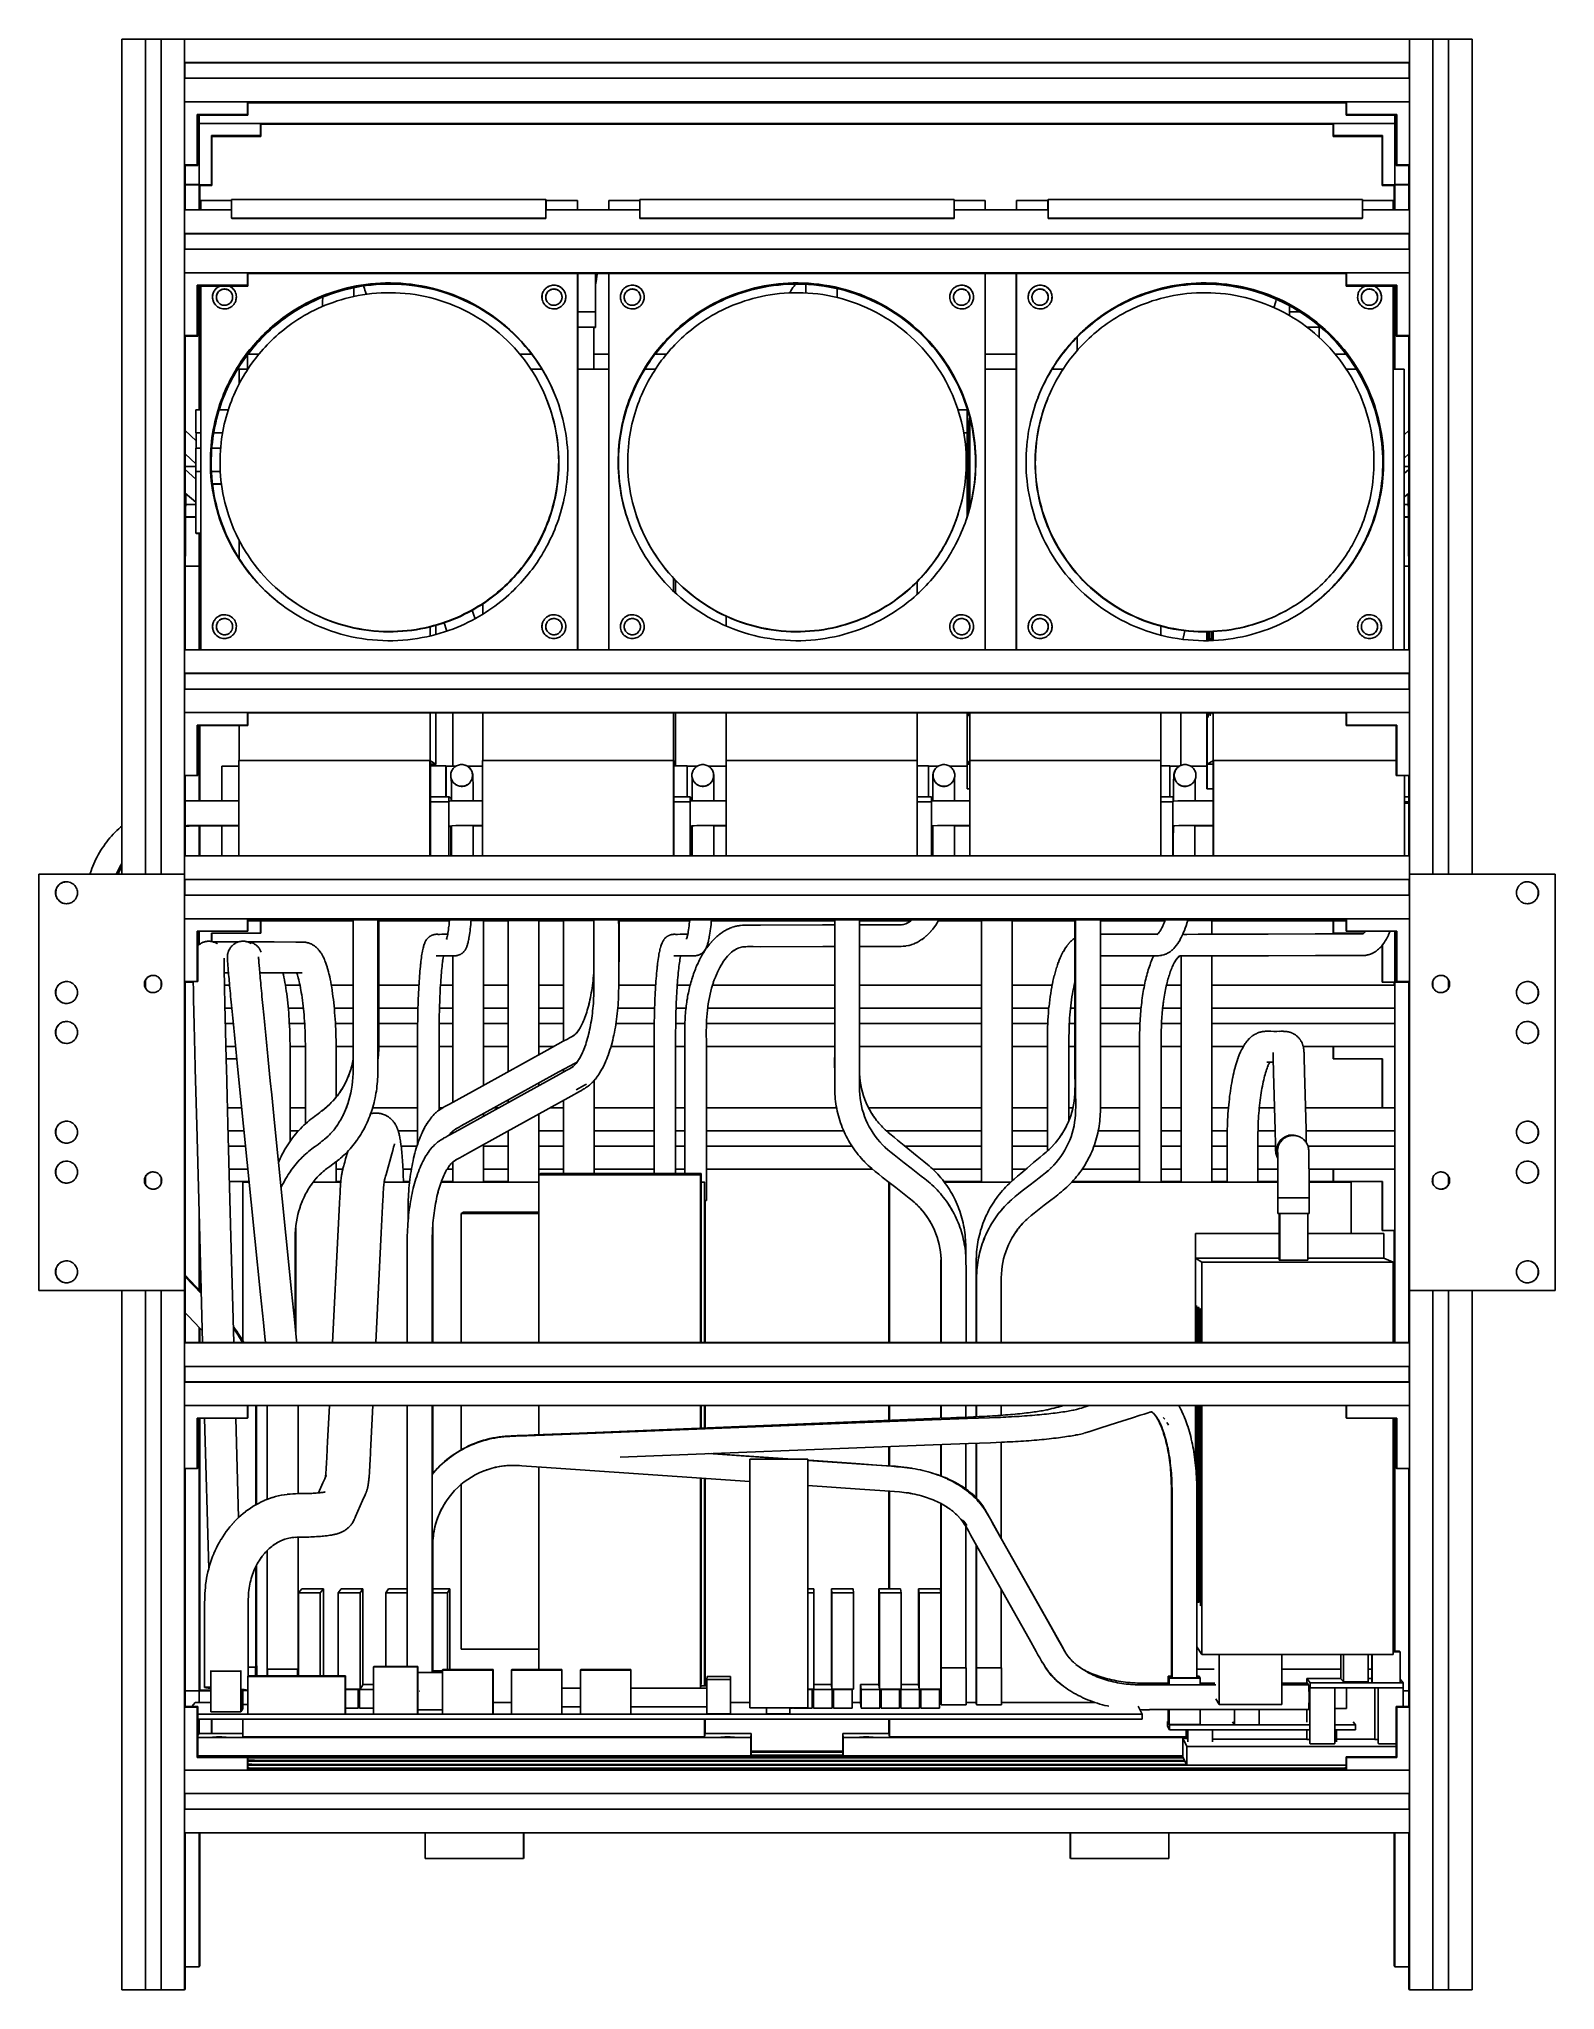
# Model space of a CAD drawing. Header units: millimetres. Extents: x -244 to 244, y -316 to 313.
import ezdxf

# ---------------------------------------------------------------- set-up
doc = ezdxf.new("R2010")
doc.units = ezdxf.units.MM
doc.layers.add('SKETCH', color=5, linetype='Continuous')
doc.layers.add('VISIBLE', color=7, linetype='Continuous')

msp = doc.modelspace()

# ---------------------------------------------------------------- linework, layer by layer
at = {"layer": 'SKETCH'}
msp.add_line((-29.23, -61.43), (-29.23, -61.43), dxfattribs=at)
at = {"layer": 'SKETCH', "flags": 128}
for points in [[(-29.6, -61.43), (-29.57, -61.43), (-29.55, -61.43)], [(-29.39, -61.43), (-29.38, -61.43), (-29.38, -61.43)], [(-29.28, -61.43), (-29.27, -61.43), (-29.26, -61.43)]]:
    msp.add_lwpolyline(points, dxfattribs=at)
at = {"layer": 'VISIBLE'}
for p, q in [((-217.72, 43.76), (-217.72, 312.91)), ((-217.72, 312.91), (-210.13, 312.91)), ((-210.13, 43.76), (-210.13, 312.91)), ((-210.13, 312.91), (-210.06, 312.82)), ((-210.06, 43.76), (-210.06, 312.82)), ((-210.06, 312.82), (-205.06, 312.82)), ((-205.06, 43.76), (-205.06, 312.91)), ((-205.06, 312.91), (205.06, 312.91)), ((-197.47, -315.95), (-197.47, 312.91)), ((197.47, -315.95), (197.47, 312.91)), ((205.06, 43.76), (205.06, 312.91)), ((205.06, 312.82), (210.06, 312.82)), ((210.06, 312.82), (210.13, 312.91)), ((210.06, 43.76), (210.06, 312.82)), ((210.13, 43.76), (210.13, 312.91)), ((210.13, 312.91), (217.72, 312.91)), ((217.72, 43.76), (217.72, 312.91)), ((-197.47, 305.32), (-197.41, 305.22)), ((-197.47, 305.32), (197.47, 305.32)), ((-197.41, 300.25), (-197.41, 305.22)), ((-197.41, 305.22), (197.41, 305.22)), ((197.41, 305.22), (197.47, 305.32)), ((197.41, 300.25), (197.41, 305.22)), ((-197.47, 300.25), (197.47, 300.25)), ((-197.47, 292.66), (197.47, 292.66)), ((-177.22, 288.61), (-177.22, 292.66)), ((-177.22, 292.66), (-177.04, 292.36)), ((-177.15, 292.55), (177.15, 292.55)), ((-177.1, 292.47), (177.1, 292.47)), ((-177.04, 288.32), (-177.04, 292.36)), ((-177.04, 292.36), (177.04, 292.36)), ((177.04, 292.36), (177.22, 292.66)), ((177.04, 288.32), (177.04, 292.36)), ((177.22, 288.61), (177.22, 292.66)), ((-193.42, 272.41), (-193.42, 288.61)), ((-193.42, 288.61), (-193.22, 288.32)), ((-193.42, 288.61), (-177.22, 288.61)), ((-193.22, 272.13), (-193.22, 288.32)), ((-193.22, 288.32), (-177.04, 288.32)), ((-193.22, 286.36), (-192.78, 285.71)), ((-193.22, 286), (-192.97, 286)), ((-192.97, 282.04), (-192.97, 286)), ((-192.78, 257.82), (-192.78, 288.32)), ((-192.78, 285.71), (192.78, 285.71)), ((-177.22, 288.61), (-177.04, 288.32)), ((-173.01, 281.76), (-173.01, 285.71)), ((-173.01, 285.71), (-172.84, 285.43)), ((-172.95, 285.61), (172.95, 285.61)), ((-172.9, 285.54), (172.9, 285.54)), ((-172.84, 281.48), (-172.84, 285.43)), ((-172.84, 285.43), (172.84, 285.43)), ((172.84, 285.43), (173.01, 285.71)), ((172.84, 281.48), (172.84, 285.43)), ((173.01, 281.76), (173.01, 285.71)), ((177.04, 288.32), (177.22, 288.61)), ((177.04, 288.32), (193.22, 288.32)), ((177.22, 288.61), (193.42, 288.61)), ((192.78, 257.82), (192.78, 288.32)), ((192.78, 285.71), (193.22, 286.36)), ((192.97, 282.04), (192.97, 286)), ((192.97, 286), (193.22, 286)), ((193.22, 288.32), (193.42, 288.61)), ((193.22, 272.13), (193.22, 288.32)), ((193.42, 272.41), (193.42, 288.61)), ((-193.22, 282.04), (-192.97, 282.04)), ((-193.22, 281.82), (-192.82, 281.82)), ((-192.97, 282.04), (-192.82, 281.82)), ((-192.82, 265.99), (-192.82, 281.82)), ((-188.83, 265.94), (-188.83, 281.76)), ((-188.83, 281.76), (-188.64, 281.48)), ((-188.83, 281.76), (-173.01, 281.76)), ((-188.64, 265.68), (-188.64, 281.48)), ((-188.64, 281.48), (-172.84, 281.48)), ((-173.01, 281.76), (-172.84, 281.48)), ((172.84, 281.48), (173.01, 281.76)), ((172.84, 281.48), (188.64, 281.48)), ((173.01, 281.76), (188.83, 281.76)), ((188.64, 281.48), (188.83, 281.76)), ((188.64, 265.68), (188.64, 281.48)), ((188.83, 265.94), (188.83, 281.76)), ((192.82, 281.82), (192.97, 282.04)), ((192.82, 265.99), (192.82, 281.82)), ((192.82, 281.82), (193.22, 281.82)), ((192.97, 282.04), (193.22, 282.04)), ((-197.47, 272.41), (-197.23, 272.07)), ((-197.47, 272.41), (-193.42, 272.41)), ((-197.39, 257.82), (-197.39, 272.3)), ((-197.34, 257.82), (-197.34, 272.23)), ((-197.27, 257.82), (-197.27, 272.13)), ((-197.27, 272.13), (-193.22, 272.13)), ((-197.27, 272.07), (-197.23, 272.07)), ((-197.23, 272.07), (-197.23, 272.13)), ((-193.42, 272.41), (-193.22, 272.13)), ((193.22, 272.13), (193.42, 272.41)), ((193.22, 272.13), (197.27, 272.13)), ((193.42, 272.41), (197.47, 272.41)), ((197.23, 272.07), (197.47, 272.41)), ((197.23, 272.07), (197.23, 272.13)), ((197.23, 272.07), (197.27, 272.07)), ((197.27, 257.82), (197.27, 272.13)), ((197.34, 257.82), (197.34, 272.23)), ((197.39, 257.82), (197.39, 272.3)), ((-197.27, 265.99), (-192.82, 265.99)), ((-197.27, 265.94), (-188.83, 265.94)), ((-192.82, 265.99), (-192.59, 265.68)), ((-192.71, 257.82), (-192.71, 265.84)), ((-192.66, 257.82), (-192.66, 265.78)), ((-192.59, 257.82), (-192.59, 265.68)), ((-192.59, 265.68), (-188.64, 265.68)), ((-188.83, 265.94), (-188.64, 265.68)), ((188.64, 265.68), (188.83, 265.94)), ((188.64, 265.68), (192.59, 265.68)), ((188.83, 265.94), (197.27, 265.94)), ((192.59, 265.68), (192.82, 265.99)), ((192.59, 257.82), (192.59, 265.68)), ((192.66, 257.82), (192.66, 265.78)), ((192.71, 257.82), (192.71, 265.84)), ((192.82, 265.99), (197.27, 265.99)), ((-192.21, 257.82), (-192.21, 260.9)), ((-192.21, 260.9), (-182.31, 260.9)), ((-182.31, 255.13), (-182.31, 261.21)), ((-182.31, 261.21), (-81.03, 261.21)), ((-81.03, 255.13), (-81.03, 261.21)), ((-81.03, 261.21), (-80.93, 260.9)), ((-81.01, 255.09), (-81.01, 258.13)), ((-81.01, 258.13), (-80.93, 257.87)), ((-81.01, 257.87), (-80.93, 257.87)), ((-80.93, 257.87), (-80.93, 260.9)), ((-80.93, 260.9), (-70.81, 260.9)), ((-70.81, 257.82), (-70.81, 260.9)), ((-70.81, 260.9), (-70.79, 260.82)), ((-70.79, 257.82), (-70.79, 260.82)), ((-60.7, 257.82), (-60.7, 260.9)), ((-60.7, 260.9), (-50.64, 260.9)), ((-50.64, 255.13), (-50.64, 261.21)), ((-50.64, 261.21), (50.64, 261.21)), ((50.64, 255.13), (50.64, 261.21)), ((50.64, 260.9), (60.7, 260.9)), ((60.7, 257.82), (60.7, 260.9)), ((70.79, 260.82), (70.81, 260.9)), ((70.79, 257.82), (70.79, 260.82)), ((70.81, 257.82), (70.81, 260.9)), ((70.81, 260.9), (80.93, 260.9)), ((80.93, 260.9), (81.03, 261.21)), ((80.93, 257.87), (80.93, 260.9)), ((80.93, 257.87), (81.01, 258.13)), ((80.93, 257.87), (81.01, 257.87)), ((81.01, 255.09), (81.01, 258.13)), ((81.03, 255.13), (81.03, 261.21)), ((81.03, 261.21), (182.31, 261.21)), ((182.31, 255.13), (182.31, 261.21)), ((182.31, 260.9), (192.21, 260.9)), ((192.21, 257.82), (192.21, 260.9)), ((-197.47, 257.82), (-182.31, 257.82)), ((-182.31, 255.13), (-182.28, 255.09)), ((-182.31, 255.13), (-81.03, 255.13)), ((-182.28, 255.09), (-81.01, 255.09)), ((-81.03, 255.13), (-81.01, 255.09)), ((-81.01, 257.82), (-50.64, 257.82)), ((-50.64, 255.13), (-50.63, 255.09)), ((-50.64, 255.13), (50.64, 255.13)), ((-50.63, 255.09), (50.63, 255.09)), ((50.63, 255.09), (50.64, 255.13)), ((50.64, 257.82), (81.01, 257.82)), ((81.01, 255.09), (81.03, 255.13)), ((81.01, 255.09), (182.28, 255.09)), ((81.03, 255.13), (182.31, 255.13)), ((182.28, 255.09), (182.31, 255.13)), ((182.31, 257.82), (197.47, 257.82)), ((-197.47, 250.23), (-197.41, 250.15)), ((-197.47, 250.23), (197.47, 250.23)), ((-197.41, 245.16), (-197.41, 250.15)), ((-197.41, 250.15), (197.41, 250.15)), ((197.41, 250.15), (197.47, 250.23)), ((197.41, 245.16), (197.41, 250.15)), ((-197.47, 245.16), (197.47, 245.16)), ((-197.47, 237.57), (197.47, 237.57)), ((-193.42, 217.32), (-193.42, 233.52)), ((-193.42, 233.52), (-193.22, 233.28)), ((-193.42, 233.52), (-177.22, 233.52)), ((-193.22, 217.1), (-193.22, 233.28)), ((-193.22, 233.28), (-177.04, 233.28)), ((-192.78, 193.43), (-192.78, 233.28)), ((-192.71, 193.43), (-192.71, 233.28)), ((-192.66, 193.43), (-192.66, 233.28)), ((-192.59, 193.43), (-192.59, 233.28)), ((-192.21, 116.05), (-192.21, 233.28)), ((-187.25, 232.55), (-187.02, 232.75)), ((-187.22, 232.52), (-186.99, 232.71)), ((-187.02, 232.75), (-186.77, 232.93)), ((-186.99, 232.71), (-186.74, 232.9)), ((-186.77, 232.93), (-186.48, 233.11)), ((-186.74, 232.9), (-186.45, 233.07)), ((-186.48, 233.11), (-186.16, 233.27)), ((-186.45, 233.07), (-186.13, 233.23)), ((-186.16, 233.27), (-186.11, 233.28)), ((-186.13, 233.23), (-185.99, 233.28)), ((-183.19, 233.28), (-182.79, 233.1)), ((-183.14, 233.28), (-182.82, 233.14)), ((-182.82, 233.14), (-182.41, 232.89)), ((-182.79, 233.1), (-182.38, 232.85)), ((-182.41, 232.89), (-182.04, 232.59)), ((-182.38, 232.85), (-182.01, 232.55)), ((-177.22, 233.52), (-177.22, 237.57)), ((-177.22, 237.57), (-177.04, 237.33)), ((-177.22, 233.52), (-177.04, 233.28)), ((-177.15, 237.48), (177.15, 237.48)), ((-177.1, 237.42), (177.1, 237.42)), ((-177.04, 233.28), (-177.04, 237.33)), ((-177.04, 237.33), (177.04, 237.33)), ((-145.1, 232.67), (-143.63, 233.01)), ((-145.05, 232.6), (-143.59, 232.94)), ((-143.63, 233.01), (-142.14, 233.31)), ((-143.59, 232.94), (-142.1, 233.24)), ((-143.41, 232.64), (-141.92, 232.94)), ((-142.92, 232.69), (-142.92, 232.74)), ((-142.92, 232.04), (-142.92, 232.69)), ((-142.14, 233.31), (-140.62, 233.57)), ((-142.1, 233.24), (-140.58, 233.5)), ((-141.92, 232.94), (-140.4, 233.2)), ((-140.62, 233.57), (-139.08, 233.8)), ((-140.58, 233.5), (-139.04, 233.72)), ((-140.4, 233.2), (-138.87, 233.43)), ((-139.75, 233.3), (-139.68, 233.08)), ((-139.68, 233.08), (-139.49, 232.53)), ((-139.08, 233.8), (-137.52, 233.98)), ((-139.04, 233.72), (-137.48, 233.91)), ((-139.04, 233.72), (-137.48, 233.91)), ((-138.87, 233.43), (-137.31, 233.61)), ((-138.87, 233.43), (-137.31, 233.61)), ((-137.52, 233.98), (-135.94, 234.12)), ((-137.48, 233.91), (-135.9, 234.05)), ((-137.31, 233.61), (-135.73, 233.76)), ((-135.94, 234.12), (-134.34, 234.22)), ((-135.9, 234.05), (-134.3, 234.15)), ((-135.73, 233.76), (-134.13, 233.86)), ((-134.34, 234.22), (-132.72, 234.28)), ((-134.3, 234.15), (-132.68, 234.21)), ((-134.13, 233.86), (-132.52, 233.91)), ((-132.72, 234.28), (-131.09, 234.29)), ((-132.68, 234.21), (-131.05, 234.22)), ((-132.68, 234.21), (-131.05, 234.22)), ((-132.52, 233.91), (-130.88, 233.93)), ((-132.52, 233.91), (-130.88, 233.93)), ((-131.09, 234.29), (-129.44, 234.26)), ((-131.05, 234.22), (-129.4, 234.19)), ((-131.05, 234.22), (-129.4, 234.19)), ((-130.88, 233.93), (-129.24, 233.89)), ((-130.88, 233.93), (-129.24, 233.89)), ((-129.44, 234.26), (-127.78, 234.17)), ((-129.4, 234.19), (-127.74, 234.1)), ((-129.24, 233.89), (-127.58, 233.81)), ((-127.78, 234.17), (-126.11, 234.04)), ((-127.74, 234.1), (-126.07, 233.97)), ((-127.74, 234.1), (-126.07, 233.97)), ((-127.58, 233.81), (-125.91, 233.67)), ((-127.58, 233.81), (-125.91, 233.67)), ((-126.11, 234.04), (-124.43, 233.86)), ((-126.07, 233.97), (-124.39, 233.79)), ((-126.07, 233.97), (-124.39, 233.79)), ((-125.91, 233.67), (-124.23, 233.49)), ((-125.91, 233.67), (-124.23, 233.49)), ((-124.43, 233.86), (-122.74, 233.62)), ((-124.39, 233.79), (-122.71, 233.55)), ((-124.23, 233.49), (-122.55, 233.26)), ((-122.74, 233.62), (-121.05, 233.34)), ((-122.71, 233.55), (-121.02, 233.27)), ((-122.55, 233.26), (-120.86, 232.97)), ((-121.05, 233.34), (-119.36, 233)), ((-121.02, 233.27), (-119.33, 232.93)), ((-120.86, 232.97), (-119.18, 232.63)), ((-119.36, 233), (-117.67, 232.61)), ((-119.33, 232.93), (-117.64, 232.54)), ((-81.03, 232.55), (-80.8, 232.75)), ((-81.01, 232.52), (-80.79, 232.71)), ((-80.8, 232.75), (-80.55, 232.93)), ((-80.79, 232.71), (-80.53, 232.9)), ((-80.55, 232.93), (-80.26, 233.11)), ((-80.53, 232.9), (-80.25, 233.07)), ((-80.26, 233.11), (-79.94, 233.27)), ((-80.25, 233.07), (-79.93, 233.23)), ((-79.94, 233.27), (-79.59, 233.4)), ((-79.93, 233.23), (-79.58, 233.36)), ((-79.59, 233.4), (-79.21, 233.5)), ((-79.58, 233.36), (-79.2, 233.46)), ((-79.21, 233.5), (-78.8, 233.57)), ((-79.2, 233.46), (-78.79, 233.53)), ((-78.8, 233.57), (-78.37, 233.59)), ((-78.79, 233.53), (-78.36, 233.55)), ((-78.37, 233.59), (-77.93, 233.56)), ((-78.36, 233.55), (-77.92, 233.52)), ((-77.93, 233.56), (-77.48, 233.47)), ((-77.92, 233.52), (-77.47, 233.44)), ((-77.48, 233.47), (-77.03, 233.33)), ((-77.47, 233.44), (-77.02, 233.3)), ((-77.03, 233.33), (-76.6, 233.14)), ((-77.02, 233.3), (-76.59, 233.1)), ((-76.6, 233.14), (-76.19, 232.89)), ((-76.59, 233.1), (-76.18, 232.85)), ((-76.19, 232.89), (-75.82, 232.59)), ((-76.18, 232.85), (-75.8, 232.55)), ((-70.81, 116.05), (-70.81, 237.33)), ((-70.79, 116.05), (-70.79, 237.33)), ((-70.79, 237.26), (-70.7, 236.96)), ((-70.7, 116.05), (-70.7, 236.96)), ((-65, 233.9), (-64.99, 234.48)), ((-65, 233.31), (-65, 233.9)), ((-65, 233.27), (-64.94, 233.68)), ((-65, 232.69), (-65, 233.31)), ((-65, 233.27), (-65, 233.27)), ((-65, 232.04), (-65, 232.69)), ((-64.99, 236.94), (-64.98, 237.33)), ((-64.99, 236.5), (-64.99, 236.94)), ((-64.99, 236.03), (-64.99, 236.5)), ((-64.99, 235.54), (-64.99, 236.03)), ((-64.99, 235.02), (-64.99, 235.54)), ((-64.99, 234.48), (-64.99, 235.02)), ((-64.94, 233.68), (-64.88, 234.06)), ((-64.88, 234.06), (-64.83, 234.43)), ((-64.83, 234.43), (-64.78, 234.77)), ((-64.78, 234.77), (-64.73, 235.09)), ((-64.73, 235.09), (-64.69, 235.38)), ((-64.69, 235.38), (-64.65, 235.66)), ((-64.65, 235.66), (-64.62, 235.91)), ((-64.62, 235.91), (-64.58, 236.13)), ((-64.58, 236.13), (-64.56, 236.33)), ((-64.56, 236.33), (-64.53, 236.51)), ((-64.53, 236.51), (-64.51, 236.66)), ((-64.51, 236.66), (-64.48, 236.9)), ((-64.48, 236.9), (-64.47, 237.03)), ((-64.47, 237.03), (-64.46, 237.13)), ((-64.46, 237.13), (-64.45, 237.21)), ((-64.45, 237.21), (-64.44, 237.27)), ((-64.44, 237.27), (-64.44, 237.33)), ((-60.7, 116.05), (-60.7, 237.33)), ((-55.74, 232.55), (-55.51, 232.75)), ((-55.73, 232.52), (-55.5, 232.71)), ((-55.51, 232.75), (-55.25, 232.93)), ((-55.5, 232.71), (-55.25, 232.9)), ((-55.25, 232.93), (-54.97, 233.11)), ((-55.25, 232.9), (-54.96, 233.07)), ((-54.97, 233.11), (-54.65, 233.27)), ((-54.96, 233.07), (-54.64, 233.23)), ((-54.65, 233.27), (-54.3, 233.4)), ((-54.64, 233.23), (-54.29, 233.36)), ((-54.3, 233.4), (-53.92, 233.5)), ((-54.29, 233.36), (-53.91, 233.46)), ((-53.92, 233.5), (-53.51, 233.57)), ((-53.91, 233.46), (-53.5, 233.53)), ((-53.51, 233.57), (-53.08, 233.59)), ((-53.5, 233.53), (-53.07, 233.55)), ((-53.08, 233.59), (-52.64, 233.56)), ((-53.07, 233.55), (-52.63, 233.52)), ((-52.64, 233.56), (-52.19, 233.47)), ((-52.63, 233.52), (-52.18, 233.44)), ((-52.19, 233.47), (-51.74, 233.33)), ((-52.18, 233.44), (-51.73, 233.3)), ((-51.74, 233.33), (-51.31, 233.14)), ((-51.74, 233.33), (-51.31, 233.14)), ((-51.73, 233.3), (-51.3, 233.1)), ((-51.31, 233.14), (-50.9, 232.89)), ((-51.31, 233.14), (-50.9, 232.89)), ((-51.3, 233.1), (-50.89, 232.85)), ((-50.9, 232.89), (-50.52, 232.59)), ((-50.89, 232.85), (-50.52, 232.55)), ((-13.58, 232.67), (-12.12, 233.01)), ((-13.58, 232.6), (-12.11, 232.94)), ((-12.12, 233.01), (-10.63, 233.31)), ((-12.11, 232.94), (-10.62, 233.24)), ((-12.1, 232.64), (-10.61, 232.94)), ((-10.63, 233.31), (-9.11, 233.57)), ((-10.62, 233.24), (-9.11, 233.5)), ((-10.61, 232.94), (-9.1, 233.2)), ((-9.11, 233.57), (-7.57, 233.8)), ((-9.11, 233.5), (-7.57, 233.72)), ((-9.1, 233.2), (-7.56, 233.43)), ((-7.57, 233.8), (-6.01, 233.98)), ((-7.57, 233.72), (-6.01, 233.91)), ((-7.57, 233.72), (-6.01, 233.91)), ((-7.56, 233.43), (-6, 233.61)), ((-7.56, 233.43), (-6, 233.61)), ((-6.01, 233.98), (-4.43, 234.12)), ((-6.01, 233.91), (-4.43, 234.05)), ((-6, 233.61), (-4.42, 233.76)), ((-4.43, 234.12), (-2.83, 234.22)), ((-4.43, 234.05), (-2.83, 234.15)), ((-4.42, 233.76), (-2.83, 233.86)), ((-2.83, 234.22), (-1.21, 234.28)), ((-2.83, 234.15), (-1.21, 234.21)), ((-2.83, 233.86), (-1.21, 233.91)), ((-1.64, 232.24), (-1.29, 232.78)), ((-1.29, 232.78), (-0.96, 233.3)), ((-1.21, 234.28), (0.42, 234.29)), ((-1.21, 234.21), (0.42, 234.22)), ((-1.21, 233.91), (0.42, 233.93)), ((-0.96, 233.3), (-0.63, 233.81)), ((-0.63, 233.81), (-0.56, 233.92)), ((0.42, 234.29), (2.07, 234.26)), ((0.42, 234.22), (2.07, 234.19)), ((0.42, 234.22), (2.07, 234.19)), ((0.42, 233.93), (2.07, 233.89)), ((0.42, 233.93), (2.07, 233.89)), ((2.07, 234.26), (3.73, 234.17)), ((2.07, 234.19), (3.73, 234.1)), ((2.07, 233.89), (3.73, 233.81)), ((2.9, 233.85), (2.9, 233.31)), ((2.9, 233.31), (2.9, 232.69)), ((2.9, 232.69), (2.9, 232.04)), ((3.73, 234.17), (5.4, 234.04)), ((3.73, 234.1), (5.4, 233.97)), ((3.73, 234.1), (5.4, 233.97)), ((3.73, 233.81), (5.39, 233.67)), ((3.73, 233.81), (5.39, 233.67)), ((5.39, 233.67), (7.07, 233.49)), ((5.39, 233.67), (7.07, 233.49)), ((5.4, 234.04), (7.08, 233.86)), ((5.4, 233.97), (7.08, 233.79)), ((5.4, 233.97), (7.08, 233.79)), ((7.07, 233.49), (8.76, 233.26)), ((7.08, 233.86), (8.77, 233.62)), ((7.08, 233.79), (8.77, 233.55)), ((8.76, 233.26), (10.44, 232.97)), ((8.77, 233.62), (10.46, 233.34)), ((8.77, 233.55), (10.46, 233.27)), ((10.44, 232.97), (12.13, 232.63)), ((10.46, 233.34), (12.15, 233)), ((10.46, 233.27), (12.15, 232.93)), ((12.15, 233), (13.84, 232.61)), ((12.15, 232.93), (13.84, 232.54)), ((50.48, 232.52), (50.7, 232.71)), ((50.49, 232.55), (50.71, 232.75)), ((50.7, 232.71), (50.96, 232.9)), ((50.71, 232.75), (50.97, 232.93)), ((50.96, 232.9), (51.25, 233.07)), ((50.97, 232.93), (51.25, 233.11)), ((51.25, 233.11), (51.57, 233.27)), ((51.25, 233.07), (51.56, 233.23)), ((51.56, 233.23), (51.91, 233.36)), ((51.57, 233.27), (51.92, 233.4)), ((51.91, 233.36), (52.3, 233.46)), ((51.92, 233.4), (52.3, 233.5)), ((52.3, 233.5), (52.71, 233.57)), ((52.3, 233.46), (52.7, 233.53)), ((52.7, 233.53), (53.13, 233.55)), ((52.71, 233.57), (53.14, 233.59)), ((53.13, 233.55), (53.57, 233.52)), ((53.14, 233.59), (53.58, 233.56)), ((53.57, 233.52), (54.03, 233.44)), ((53.58, 233.56), (54.03, 233.47)), ((54.03, 233.47), (54.48, 233.33)), ((54.03, 233.44), (54.47, 233.3)), ((54.47, 233.3), (54.91, 233.1)), ((54.48, 233.33), (54.91, 233.14)), ((54.91, 233.14), (55.32, 232.89)), ((54.91, 233.1), (55.31, 232.85)), ((55.31, 232.85), (55.69, 232.55)), ((55.32, 232.89), (55.7, 232.59)), ((60.7, 116.05), (60.7, 237.33)), ((70.7, 236.96), (70.79, 237.26)), ((70.7, 116.05), (70.7, 236.96)), ((70.79, 116.05), (70.79, 237.33)), ((70.81, 116.05), (70.81, 237.33)), ((75.77, 232.52), (75.99, 232.71)), ((75.78, 232.55), (76, 232.75)), ((75.99, 232.71), (76.25, 232.9)), ((76, 232.75), (76.26, 232.93)), ((76.25, 232.9), (76.53, 233.07)), ((76.26, 232.93), (76.54, 233.11)), ((76.53, 233.07), (76.85, 233.23)), ((76.54, 233.11), (76.86, 233.27)), ((76.85, 233.23), (77.2, 233.36)), ((76.86, 233.27), (77.21, 233.4)), ((77.2, 233.36), (77.58, 233.46)), ((77.21, 233.4), (77.59, 233.5)), ((77.58, 233.46), (77.99, 233.53)), ((77.59, 233.5), (78, 233.57)), ((77.99, 233.53), (78.42, 233.55)), ((78, 233.57), (78.43, 233.59)), ((78.42, 233.55), (78.86, 233.52)), ((78.43, 233.59), (78.87, 233.56)), ((78.86, 233.52), (79.31, 233.44)), ((78.87, 233.56), (79.32, 233.47)), ((79.31, 233.44), (79.76, 233.3)), ((79.32, 233.47), (79.77, 233.33)), ((79.76, 233.3), (80.19, 233.1)), ((79.77, 233.33), (80.2, 233.14)), ((80.19, 233.1), (80.6, 232.85)), ((80.2, 233.14), (80.61, 232.89)), ((80.6, 232.85), (80.98, 232.55)), ((80.61, 232.89), (80.99, 232.59)), ((117.89, 232.6), (119.36, 232.94)), ((117.93, 232.67), (119.39, 233.01)), ((119.21, 232.64), (120.7, 232.94)), ((119.36, 232.94), (120.85, 233.24)), ((119.39, 233.01), (120.89, 233.31)), ((120.7, 232.94), (122.21, 233.2)), ((120.85, 233.24), (122.36, 233.5)), ((120.89, 233.31), (122.4, 233.57)), ((122.21, 233.2), (123.75, 233.43)), ((122.36, 233.5), (123.9, 233.72)), ((122.4, 233.57), (123.94, 233.8)), ((123.75, 233.43), (125.3, 233.61)), ((123.75, 233.43), (125.3, 233.61)), ((123.9, 233.72), (125.46, 233.91)), ((123.9, 233.72), (125.46, 233.91)), ((123.94, 233.8), (125.5, 233.98)), ((125.3, 233.61), (126.88, 233.76)), ((125.46, 233.91), (127.04, 234.05)), ((125.5, 233.98), (127.08, 234.12)), ((126.88, 233.76), (128.48, 233.86)), ((127.04, 234.05), (128.64, 234.15)), ((127.08, 234.12), (128.68, 234.22)), ((128.48, 233.86), (130.1, 233.91)), ((128.64, 234.15), (130.26, 234.21)), ((128.68, 234.22), (130.3, 234.28)), ((130.1, 233.91), (131.73, 233.93)), ((130.26, 234.21), (131.9, 234.22)), ((130.3, 234.28), (131.94, 234.29)), ((131.73, 233.93), (133.37, 233.89)), ((131.73, 233.93), (133.37, 233.89)), ((131.9, 234.22), (133.54, 234.19)), ((131.9, 234.22), (133.54, 234.19)), ((131.94, 234.29), (133.58, 234.26)), ((133.37, 233.89), (135.03, 233.81)), ((133.54, 234.19), (135.2, 234.1)), ((133.58, 234.26), (135.24, 234.17)), ((135.03, 233.81), (136.7, 233.67)), ((135.03, 233.81), (136.7, 233.67)), ((135.2, 234.1), (136.87, 233.97)), ((135.2, 234.1), (136.87, 233.97)), ((135.24, 234.17), (136.92, 234.04)), ((136.7, 233.67), (138.38, 233.49)), ((136.7, 233.67), (138.38, 233.49)), ((136.87, 233.97), (138.55, 233.79)), ((136.87, 233.97), (138.55, 233.79)), ((136.92, 234.04), (138.6, 233.86)), ((138.38, 233.49), (140.06, 233.26)), ((138.55, 233.79), (140.24, 233.55)), ((138.6, 233.86), (140.28, 233.62)), ((140.06, 233.26), (141.75, 232.97)), ((140.24, 233.55), (141.93, 233.27)), ((140.28, 233.62), (141.97, 233.34)), ((141.75, 232.97), (143.44, 232.63)), ((141.93, 233.27), (143.62, 232.93)), ((141.97, 233.34), (143.66, 233)), ((143.62, 232.93), (145.31, 232.54)), ((143.66, 233), (145.35, 232.61)), ((177.04, 237.33), (177.22, 237.57)), ((177.04, 233.28), (177.04, 237.33)), ((177.04, 233.28), (177.22, 233.52)), ((177.04, 233.28), (193.22, 233.28)), ((177.22, 233.52), (177.22, 237.57)), ((177.22, 233.52), (193.42, 233.52)), ((181.97, 232.52), (182.2, 232.71)), ((182, 232.55), (182.22, 232.75)), ((182.2, 232.71), (182.45, 232.9)), ((182.22, 232.75), (182.48, 232.93)), ((182.45, 232.9), (182.74, 233.07)), ((182.48, 232.93), (182.77, 233.11)), ((182.74, 233.07), (183.06, 233.23)), ((182.77, 233.11), (183.08, 233.27)), ((183.06, 233.23), (183.2, 233.28)), ((183.08, 233.27), (183.13, 233.28)), ((186, 233.28), (186.4, 233.1)), ((186.11, 233.28), (186.43, 233.14)), ((186.4, 233.1), (186.81, 232.85)), ((186.43, 233.14), (186.84, 232.89)), ((186.81, 232.85), (187.18, 232.55)), ((186.84, 232.89), (187.21, 232.59)), ((192.21, 116.05), (192.21, 233.28)), ((192.59, 211.33), (192.59, 233.28)), ((192.66, 211.33), (192.66, 233.28)), ((192.71, 211.33), (192.71, 233.28)), ((192.78, 211.33), (192.78, 233.28)), ((193.22, 233.28), (193.42, 233.52)), ((193.22, 217.1), (193.22, 233.28)), ((193.42, 217.32), (193.42, 233.52)), ((-188.47, 229.63), (-188.46, 230)), ((-188.47, 229.63), (-188.43, 229.23)), ((-188.46, 230), (-188.42, 230.35)), ((-188.44, 229.59), (-188.43, 229.96)), ((-188.44, 229.59), (-188.4, 229.2)), ((-188.43, 229.96), (-188.39, 230.32)), ((-188.43, 229.23), (-188.36, 228.83)), ((-188.42, 230.35), (-188.35, 230.68)), ((-188.4, 229.2), (-188.33, 228.79)), ((-188.39, 230.32), (-188.32, 230.65)), ((-188.36, 228.83), (-188.23, 228.42)), ((-188.35, 230.68), (-188.26, 230.99)), ((-188.33, 228.79), (-188.2, 228.38)), ((-188.32, 230.65), (-188.23, 230.95)), ((-188.26, 230.99), (-188.15, 231.26)), ((-188.23, 230.95), (-188.12, 231.23)), ((-188.23, 228.42), (-188.05, 228.01)), ((-188.2, 228.38), (-188.03, 227.97)), ((-188.15, 231.26), (-188.03, 231.52)), ((-188.12, 231.23), (-188, 231.48)), ((-188.05, 228.01), (-187.82, 227.61)), ((-188.03, 231.52), (-187.9, 231.75)), ((-188.03, 227.97), (-187.8, 227.58)), ((-188, 231.48), (-187.87, 231.71)), ((-187.9, 231.75), (-187.77, 231.95)), ((-187.87, 231.71), (-187.74, 231.92)), ((-187.82, 227.61), (-187.54, 227.24)), ((-187.8, 227.58), (-187.53, 227.23)), ((-187.77, 231.95), (-187.62, 232.15)), ((-187.74, 231.92), (-187.59, 232.12)), ((-187.62, 232.15), (-187.45, 232.35)), ((-187.59, 232.12), (-187.42, 232.32)), ((-187.54, 227.24), (-187.21, 226.9)), ((-187.54, 227.24), (-187.21, 226.9)), ((-187.45, 232.35), (-187.25, 232.55)), ((-187.42, 232.32), (-187.22, 232.52)), ((-187.22, 229.88), (-187.19, 230.12)), ((-187.22, 229.63), (-187.22, 229.88)), ((-187.22, 229.63), (-187.2, 229.36)), ((-187.21, 226.9), (-186.84, 226.6)), ((-187.2, 229.59), (-187.19, 229.85)), ((-187.2, 229.59), (-187.17, 229.32)), ((-187.2, 229.36), (-187.15, 229.08)), ((-187.19, 230.12), (-187.15, 230.35)), ((-187.19, 229.85), (-187.16, 230.09)), ((-187.17, 229.32), (-187.12, 229.05)), ((-187.16, 230.09), (-187.12, 230.31)), ((-187.15, 230.35), (-187.08, 230.56)), ((-187.15, 229.08), (-187.06, 228.8)), ((-187.12, 230.31), (-187.06, 230.52)), ((-187.12, 229.05), (-187.04, 228.77)), ((-187.08, 230.56), (-186.93, 230.92)), ((-187.06, 230.52), (-186.9, 230.89)), ((-187.06, 228.8), (-186.94, 228.52)), ((-187.04, 228.77), (-186.91, 228.49)), ((-186.94, 228.52), (-186.78, 228.25)), ((-186.93, 230.92), (-186.75, 231.22)), ((-186.91, 228.49), (-186.76, 228.22)), ((-186.9, 230.89), (-186.72, 231.19)), ((-186.84, 226.6), (-186.43, 226.35)), ((-186.84, 226.6), (-186.43, 226.35)), ((-186.78, 228.25), (-186.59, 227.99)), ((-186.76, 228.22), (-186.58, 227.99)), ((-186.75, 231.22), (-186.53, 231.49)), ((-186.72, 231.19), (-186.5, 231.46)), ((-186.59, 227.99), (-186.36, 227.76)), ((-186.59, 227.99), (-186.36, 227.76)), ((-186.53, 231.49), (-186.24, 231.76)), ((-186.5, 231.46), (-186.21, 231.73)), ((-186.36, 227.76), (-186.11, 227.56)), ((-186.24, 231.76), (-186.06, 231.89)), ((-186.21, 231.73), (-186.03, 231.86)), ((-186.11, 227.56), (-185.83, 227.38)), ((-186.11, 227.56), (-185.83, 227.38)), ((-186.06, 231.89), (-185.87, 232.01)), ((-186.03, 231.86), (-185.84, 231.97)), ((-185.87, 232.01), (-185.65, 232.12)), ((-185.84, 231.97), (-185.62, 232.08)), ((-185.83, 227.38), (-185.53, 227.25)), ((-185.83, 227.38), (-185.53, 227.25)), ((-185.65, 232.12), (-185.41, 232.21)), ((-185.62, 232.08), (-185.38, 232.17)), ((-185.53, 227.25), (-185.23, 227.15)), ((-185.41, 232.21), (-185.15, 232.28)), ((-185.38, 232.17), (-185.12, 232.24)), ((-185.23, 227.15), (-184.92, 227.1)), ((-185.15, 232.28), (-184.87, 232.32)), ((-185.12, 232.24), (-184.84, 232.29)), ((-184.92, 227.1), (-184.61, 227.08)), ((-184.87, 232.32), (-184.58, 232.34)), ((-184.84, 232.29), (-184.55, 232.3)), ((-184.61, 227.08), (-184.32, 227.09)), ((-184.58, 232.34), (-184.27, 232.32)), ((-184.55, 232.3), (-184.24, 232.28)), ((-184.32, 227.09), (-184.04, 227.14)), ((-184.27, 232.32), (-183.96, 232.26)), ((-184.24, 232.28), (-183.94, 232.22)), ((-184.24, 232.28), (-183.94, 232.22)), ((-184.04, 227.14), (-183.78, 227.21)), ((-183.96, 232.26), (-183.66, 232.16)), ((-183.94, 232.22), (-183.63, 232.13)), ((-183.94, 232.22), (-183.63, 232.13)), ((-183.78, 227.21), (-183.54, 227.3)), ((-183.66, 232.16), (-183.36, 232.03)), ((-183.63, 232.13), (-183.33, 231.99)), ((-183.63, 232.13), (-183.33, 231.99)), ((-183.54, 227.3), (-183.32, 227.4)), ((-183.36, 232.03), (-183.08, 231.86)), ((-183.33, 231.99), (-183.05, 231.82)), ((-183.33, 231.99), (-183.05, 231.82)), ((-183.32, 227.4), (-183.13, 227.52)), ((-183.13, 227.52), (-182.95, 227.65)), ((-183.08, 231.86), (-182.83, 231.65)), ((-183.05, 231.82), (-182.8, 231.62)), ((-183.05, 231.82), (-182.8, 231.62)), ((-182.95, 227.65), (-182.66, 227.92)), ((-182.83, 231.65), (-182.6, 231.42)), ((-182.8, 231.62), (-182.58, 231.39)), ((-182.8, 231.62), (-182.58, 231.39)), ((-182.77, 226.38), (-182.48, 226.55)), ((-182.66, 227.92), (-182.44, 228.19)), ((-182.6, 231.42), (-182.41, 231.16)), ((-182.6, 231.42), (-182.41, 231.16)), ((-182.48, 226.55), (-182.22, 226.74)), ((-182.44, 228.19), (-182.26, 228.49)), ((-182.41, 231.16), (-182.25, 230.89)), ((-182.41, 231.16), (-182.25, 230.89)), ((-182.26, 228.49), (-182.11, 228.86)), ((-182.25, 230.89), (-182.13, 230.61)), ((-182.22, 226.74), (-182, 226.93)), ((-182.13, 230.61), (-182.04, 230.33)), ((-182.11, 228.86), (-182.05, 229.06)), ((-182.05, 229.06), (-182, 229.29)), ((-182.04, 232.59), (-181.71, 232.24)), ((-182.04, 230.33), (-181.99, 230.06)), ((-182.01, 232.55), (-181.68, 232.21)), ((-182, 229.29), (-181.97, 229.53)), ((-182, 226.93), (-181.8, 227.13)), ((-181.99, 230.06), (-181.97, 229.79)), ((-181.97, 229.53), (-181.97, 229.79)), ((-181.8, 227.13), (-181.63, 227.33)), ((-181.71, 232.24), (-181.42, 231.87)), ((-181.63, 227.33), (-181.48, 227.53)), ((-181.48, 227.53), (-181.34, 227.74)), ((-181.42, 231.87), (-181.19, 231.48)), ((-181.34, 227.74), (-181.21, 227.97)), ((-181.21, 227.97), (-181.09, 228.22)), ((-181.19, 231.48), (-181.01, 231.07)), ((-181.09, 228.22), (-180.99, 228.5)), ((-181.01, 231.07), (-180.89, 230.66)), ((-180.99, 228.5), (-180.9, 228.8)), ((-180.9, 228.8), (-180.83, 229.13)), ((-180.89, 230.66), (-180.81, 230.25)), ((-180.83, 229.13), (-180.79, 229.48)), ((-180.81, 230.25), (-180.78, 229.86)), ((-180.79, 229.48), (-180.78, 229.86)), ((-161.57, 225.84), (-160.48, 226.49)), ((-161.53, 225.77), (-160.44, 226.42)), ((-160.48, 226.49), (-159.36, 227.12)), ((-160.44, 226.42), (-159.32, 227.05)), ((-160.23, 226.13), (-159.12, 226.77)), ((-159.36, 227.12), (-158.22, 227.74)), ((-159.32, 227.05), (-158.17, 227.67)), ((-159.12, 226.77), (-157.97, 227.38)), ((-158.22, 227.74), (-157.04, 228.34)), ((-158.17, 227.67), (-156.99, 228.27)), ((-157.97, 227.38), (-156.79, 227.98)), ((-157.04, 228.34), (-155.83, 228.92)), ((-156.99, 228.27), (-155.78, 228.85)), ((-156.79, 227.98), (-155.58, 228.56)), ((-155.83, 228.92), (-154.59, 229.48)), ((-155.78, 228.85), (-154.54, 229.41)), ((-155.58, 228.56), (-154.34, 229.12)), ((-154.59, 229.48), (-153.32, 230.01)), ((-154.54, 229.41), (-153.27, 229.94)), ((-154.47, 226.05), (-153.29, 226.58)), ((-154.34, 229.12), (-153.08, 229.65)), ((-153.32, 230.01), (-152.02, 230.53)), ((-153.29, 226.58), (-152.09, 227.09)), ((-153.27, 229.94), (-151.97, 230.46)), ((-153.08, 229.65), (-151.78, 230.16)), ((-152.95, 228.59), (-152.94, 229.3)), ((-152.95, 227.87), (-152.95, 228.59)), ((-152.95, 227.14), (-152.95, 227.87)), ((-152.95, 226.73), (-152.95, 227.14)), ((-152.94, 229.3), (-152.94, 229.71)), ((-152.09, 227.09), (-150.86, 227.57)), ((-152.02, 230.53), (-150.69, 231.01)), ((-151.97, 230.46), (-150.64, 230.94)), ((-151.78, 230.16), (-150.45, 230.65)), ((-150.86, 227.57), (-149.61, 228.03)), ((-150.69, 231.01), (-149.33, 231.47)), ((-150.64, 230.94), (-149.29, 231.4)), ((-150.45, 230.65), (-149.1, 231.11)), ((-149.61, 228.03), (-148.32, 228.47)), ((-149.33, 231.47), (-147.95, 231.9)), ((-149.29, 231.4), (-147.9, 231.83)), ((-149.1, 231.11), (-147.72, 231.54)), ((-148.32, 228.47), (-147.01, 228.88)), ((-147.95, 231.9), (-146.54, 232.3)), ((-147.9, 231.83), (-146.49, 232.23)), ((-147.72, 231.54), (-146.31, 231.94)), ((-147.01, 228.88), (-145.67, 229.26)), ((-146.54, 232.3), (-145.1, 232.67)), ((-146.49, 232.23), (-145.05, 232.6)), ((-146.31, 231.94), (-144.87, 232.31)), ((-145.67, 229.26), (-144.31, 229.61)), ((-144.87, 232.31), (-143.41, 232.64)), ((-144.31, 229.61), (-142.92, 229.92)), ((-142.93, 230.01), (-142.92, 230.7)), ((-142.93, 229.92), (-142.93, 230.01)), ((-142.92, 231.38), (-142.92, 232.04)), ((-142.92, 230.7), (-142.92, 231.38)), ((-142.92, 229.92), (-141.51, 230.21)), ((-141.51, 230.21), (-140.07, 230.46)), ((-140.07, 230.46), (-138.62, 230.67)), ((-139.49, 232.53), (-139.3, 231.97)), ((-139.3, 231.97), (-139.11, 231.39)), ((-139.11, 231.39), (-138.9, 230.79)), ((-138.9, 230.79), (-138.85, 230.64)), ((-138.62, 230.67), (-137.14, 230.85)), ((-137.14, 230.85), (-135.64, 230.98)), ((-135.64, 230.98), (-134.13, 231.08)), ((-134.13, 231.08), (-132.59, 231.13)), ((-132.59, 231.13), (-131.05, 231.14)), ((-131.05, 231.14), (-129.48, 231.11)), ((-129.48, 231.11), (-127.91, 231.03)), ((-127.91, 231.03), (-126.33, 230.9)), ((-126.33, 230.9), (-124.74, 230.73)), ((-124.74, 230.73), (-123.14, 230.51)), ((-123.14, 230.51), (-121.54, 230.24)), ((-121.54, 230.24), (-119.94, 229.92)), ((-119.94, 229.92), (-118.34, 229.55)), ((-119.18, 232.63), (-117.49, 232.24)), ((-118.34, 229.55), (-116.74, 229.13)), ((-117.67, 232.61), (-115.98, 232.16)), ((-117.64, 232.54), (-115.95, 232.09)), ((-117.49, 232.24), (-115.8, 231.8)), ((-116.74, 229.13), (-115.15, 228.65)), ((-115.98, 232.16), (-114.3, 231.67)), ((-115.95, 232.09), (-114.27, 231.6)), ((-115.8, 231.8), (-114.12, 231.3)), ((-115.15, 228.65), (-113.56, 228.13)), ((-114.3, 231.67), (-112.63, 231.11)), ((-114.27, 231.6), (-112.59, 231.04)), ((-114.12, 231.3), (-112.45, 230.75)), ((-113.56, 228.13), (-111.99, 227.56)), ((-112.63, 231.11), (-110.96, 230.51)), ((-112.59, 231.04), (-110.93, 230.44)), ((-112.45, 230.75), (-110.79, 230.15)), ((-111.99, 227.56), (-110.42, 226.93)), ((-110.96, 230.51), (-109.31, 229.85)), ((-110.93, 230.44), (-109.28, 229.78)), ((-110.79, 230.15), (-109.14, 229.49)), ((-110.42, 226.93), (-108.88, 226.26)), ((-109.31, 229.85), (-107.68, 229.14)), ((-109.28, 229.78), (-107.64, 229.07)), ((-109.14, 229.49), (-107.51, 228.78)), ((-107.68, 229.14), (-106.06, 228.37)), ((-107.64, 229.07), (-106.03, 228.3)), ((-107.51, 228.78), (-105.89, 228.02)), ((-106.06, 228.37), (-104.46, 227.56)), ((-106.03, 228.3), (-104.43, 227.49)), ((-105.89, 228.02), (-104.3, 227.2)), ((-104.46, 227.56), (-102.89, 226.69)), ((-104.43, 227.49), (-102.86, 226.62)), ((-104.3, 227.2), (-102.73, 226.33)), ((-102.89, 226.69), (-101.34, 225.77)), ((-102.86, 226.62), (-101.31, 225.7)), ((-82.24, 230), (-82.2, 230.35)), ((-82.24, 229.63), (-82.24, 230)), ((-82.24, 229.63), (-82.21, 229.23)), ((-82.23, 229.59), (-82.22, 229.96)), ((-82.23, 229.59), (-82.2, 229.2)), ((-82.22, 229.96), (-82.18, 230.32)), ((-82.21, 229.23), (-82.14, 228.83)), ((-82.2, 230.35), (-82.13, 230.68)), ((-82.2, 229.2), (-82.12, 228.79)), ((-82.18, 230.32), (-82.12, 230.65)), ((-82.14, 228.83), (-82.01, 228.42)), ((-82.13, 230.68), (-82.04, 230.99)), ((-82.12, 230.65), (-82.03, 230.95)), ((-82.12, 228.79), (-82, 228.4)), ((-82.04, 230.99), (-81.93, 231.26)), ((-82.03, 230.95), (-81.92, 231.23)), ((-82.01, 228.42), (-81.83, 228.01)), ((-81.93, 231.26), (-81.81, 231.52)), ((-81.92, 231.23), (-81.8, 231.48)), ((-81.83, 228.01), (-81.6, 227.61)), ((-81.81, 231.52), (-81.68, 231.75)), ((-81.8, 231.48), (-81.67, 231.71)), ((-81.68, 231.75), (-81.55, 231.95)), ((-81.67, 231.71), (-81.53, 231.92)), ((-81.6, 227.61), (-81.32, 227.24)), ((-81.55, 231.95), (-81.4, 232.15)), ((-81.53, 231.92), (-81.38, 232.12)), ((-81.4, 232.15), (-81.22, 232.35)), ((-81.38, 232.12), (-81.21, 232.32)), ((-81.32, 227.24), (-80.99, 226.9)), ((-81.32, 227.24), (-80.99, 226.9)), ((-81.22, 232.35), (-81.03, 232.55)), ((-81.21, 232.32), (-81.01, 232.52)), ((-81.02, 229.63), (-81.01, 229.88)), ((-81.02, 229.63), (-81, 229.36)), ((-81.01, 229.88), (-80.99, 230.12)), ((-81.01, 229.59), (-81, 229.85)), ((-81.01, 229.59), (-80.98, 229.32)), ((-81, 229.85), (-80.97, 230.09)), ((-81, 229.36), (-80.94, 229.08)), ((-80.99, 230.12), (-80.94, 230.35)), ((-80.99, 226.9), (-80.61, 226.6)), ((-80.98, 229.32), (-80.93, 229.05)), ((-80.97, 230.09), (-80.93, 230.31)), ((-80.94, 230.35), (-80.88, 230.56)), ((-80.94, 229.08), (-80.86, 228.8)), ((-80.93, 230.31), (-80.87, 230.52)), ((-80.93, 229.05), (-80.85, 228.79)), ((-80.88, 230.56), (-80.72, 230.92)), ((-80.87, 230.52), (-80.71, 230.89)), ((-80.86, 228.8), (-80.74, 228.52)), ((-80.74, 228.52), (-80.58, 228.25)), ((-80.74, 228.52), (-80.58, 228.25)), ((-80.72, 230.92), (-80.54, 231.22)), ((-80.71, 230.89), (-80.53, 231.19)), ((-80.61, 226.6), (-80.2, 226.35)), ((-80.61, 226.6), (-80.2, 226.35)), ((-80.58, 228.25), (-80.39, 227.99)), ((-80.58, 228.25), (-80.39, 227.99)), ((-80.54, 231.22), (-80.32, 231.49)), ((-80.53, 231.19), (-80.31, 231.46)), ((-80.39, 227.99), (-80.16, 227.76)), ((-80.39, 227.99), (-80.16, 227.76)), ((-80.32, 231.49), (-80.03, 231.76)), ((-80.31, 231.46), (-80.02, 231.73)), ((-80.16, 227.76), (-79.9, 227.56)), ((-80.16, 227.76), (-79.9, 227.56)), ((-80.03, 231.76), (-79.86, 231.89)), ((-80.02, 231.73), (-79.84, 231.86)), ((-79.9, 227.56), (-79.62, 227.38)), ((-79.9, 227.56), (-79.62, 227.38)), ((-79.86, 231.89), (-79.66, 232.01)), ((-79.84, 231.86), (-79.65, 231.97)), ((-79.66, 232.01), (-79.44, 232.12)), ((-79.65, 231.97), (-79.43, 232.08)), ((-79.62, 227.38), (-79.33, 227.25)), ((-79.62, 227.38), (-79.33, 227.25)), ((-79.44, 232.12), (-79.2, 232.21)), ((-79.43, 232.08), (-79.19, 232.17)), ((-79.33, 227.25), (-79.02, 227.15)), ((-79.2, 232.21), (-78.94, 232.28)), ((-79.19, 232.17), (-78.93, 232.24)), ((-79.02, 227.15), (-78.71, 227.1)), ((-78.94, 232.28), (-78.66, 232.32)), ((-78.93, 232.24), (-78.65, 232.29)), ((-78.71, 227.1), (-78.41, 227.08)), ((-78.66, 232.32), (-78.37, 232.34)), ((-78.65, 232.29), (-78.36, 232.3)), ((-78.41, 227.08), (-78.12, 227.09)), ((-78.37, 232.34), (-78.07, 232.32)), ((-78.36, 232.3), (-78.05, 232.28)), ((-78.12, 227.09), (-77.84, 227.14)), ((-78.07, 232.32), (-77.76, 232.26)), ((-78.05, 232.28), (-77.75, 232.22)), ((-78.05, 232.28), (-77.75, 232.22)), ((-77.84, 227.14), (-77.58, 227.21)), ((-77.76, 232.26), (-77.45, 232.16)), ((-77.75, 232.22), (-77.44, 232.13)), ((-77.75, 232.22), (-77.44, 232.13)), ((-77.58, 227.21), (-77.34, 227.3)), ((-77.45, 232.16), (-77.16, 232.03)), ((-77.44, 232.13), (-77.14, 231.99)), ((-77.44, 232.13), (-77.14, 231.99)), ((-77.34, 227.3), (-77.12, 227.4)), ((-77.16, 232.03), (-76.88, 231.86)), ((-77.14, 231.99), (-76.86, 231.82)), ((-77.14, 231.99), (-76.86, 231.82)), ((-77.12, 227.4), (-76.92, 227.52)), ((-76.92, 227.52), (-76.75, 227.65)), ((-76.88, 231.86), (-76.62, 231.65)), ((-76.86, 231.82), (-76.61, 231.62)), ((-76.86, 231.82), (-76.61, 231.62)), ((-76.75, 227.65), (-76.46, 227.92)), ((-76.62, 231.65), (-76.39, 231.42)), ((-76.61, 231.62), (-76.38, 231.38)), ((-76.61, 231.62), (-76.38, 231.38)), ((-76.54, 226.38), (-76.26, 226.55)), ((-76.46, 227.92), (-76.24, 228.19)), ((-76.39, 231.42), (-76.2, 231.16)), ((-76.38, 231.38), (-76.19, 231.13)), ((-76.26, 226.55), (-76, 226.74)), ((-76.24, 228.19), (-76.06, 228.49)), ((-76.2, 231.16), (-76.04, 230.89)), ((-76.19, 231.13), (-76.03, 230.86)), ((-76.06, 228.49), (-75.9, 228.86)), ((-76.04, 230.89), (-75.92, 230.61)), ((-76.03, 230.86), (-75.91, 230.59)), ((-76, 226.74), (-75.78, 226.93)), ((-75.92, 230.61), (-75.84, 230.33)), ((-75.9, 228.86), (-75.84, 229.06)), ((-75.84, 230.33), (-75.78, 230.06)), ((-75.84, 229.06), (-75.79, 229.29)), ((-75.82, 232.59), (-75.48, 232.24)), ((-75.8, 232.55), (-75.47, 232.21)), ((-75.79, 229.29), (-75.77, 229.53)), ((-75.78, 230.06), (-75.76, 229.79)), ((-75.78, 226.93), (-75.58, 227.13)), ((-75.77, 229.53), (-75.76, 229.79)), ((-75.58, 227.13), (-75.41, 227.33)), ((-75.48, 232.24), (-75.2, 231.87)), ((-75.47, 232.21), (-75.19, 231.84)), ((-75.41, 227.33), (-75.26, 227.53)), ((-75.26, 227.53), (-75.12, 227.74)), ((-75.2, 231.87), (-74.97, 231.48)), ((-75.19, 231.84), (-74.96, 231.44)), ((-75.12, 227.74), (-74.99, 227.97)), ((-74.99, 227.97), (-74.87, 228.22)), ((-74.97, 231.48), (-74.79, 231.07)), ((-74.96, 231.44), (-74.78, 231.04)), ((-74.87, 228.22), (-74.76, 228.5)), ((-74.79, 231.07), (-74.67, 230.66)), ((-74.76, 228.5), (-74.67, 228.8)), ((-74.67, 230.66), (-74.59, 230.25)), ((-74.67, 228.8), (-74.61, 229.13)), ((-74.61, 229.13), (-74.57, 229.48)), ((-74.59, 230.25), (-74.56, 229.86)), ((-74.57, 229.48), (-74.56, 229.86)), ((-65.01, 227.14), (-65, 227.87)), ((-65.01, 226.41), (-65.01, 227.14)), ((-65.01, 225.69), (-65.01, 226.41)), ((-65, 231.38), (-65, 232.04)), ((-65, 230.7), (-65, 231.38)), ((-65, 230.01), (-65, 230.7)), ((-65, 229.3), (-65, 230.01)), ((-65, 228.59), (-65, 229.3)), ((-65, 227.87), (-65, 228.59)), ((-56.95, 230), (-56.91, 230.35)), ((-56.95, 229.63), (-56.95, 230)), ((-56.95, 229.63), (-56.92, 229.23)), ((-56.94, 229.96), (-56.9, 230.32)), ((-56.94, 229.59), (-56.94, 229.96)), ((-56.94, 229.59), (-56.91, 229.2)), ((-56.92, 229.23), (-56.84, 228.83)), ((-56.91, 230.35), (-56.84, 230.68)), ((-56.91, 229.2), (-56.84, 228.81)), ((-56.9, 230.32), (-56.83, 230.65)), ((-56.84, 230.68), (-56.75, 230.99)), ((-56.84, 228.83), (-56.72, 228.42)), ((-56.83, 230.65), (-56.74, 230.95)), ((-56.75, 230.99), (-56.64, 231.26)), ((-56.74, 230.95), (-56.63, 231.23)), ((-56.72, 228.42), (-56.54, 228.01)), ((-56.64, 231.26), (-56.52, 231.52)), ((-56.63, 231.23), (-56.51, 231.48)), ((-56.54, 228.01), (-56.31, 227.61)), ((-56.52, 231.52), (-56.39, 231.75)), ((-56.51, 231.48), (-56.38, 231.71)), ((-56.39, 231.75), (-56.25, 231.95)), ((-56.38, 231.71), (-56.25, 231.92)), ((-56.31, 227.61), (-56.03, 227.24)), ((-56.25, 231.95), (-56.11, 232.15)), ((-56.25, 231.92), (-56.1, 232.12)), ((-56.11, 232.15), (-55.93, 232.35)), ((-56.1, 232.12), (-55.92, 232.32)), ((-56.03, 227.24), (-55.7, 226.9)), ((-56.03, 227.24), (-55.7, 226.9)), ((-55.93, 232.35), (-55.74, 232.55)), ((-55.92, 232.32), (-55.73, 232.52)), ((-55.73, 229.88), (-55.7, 230.12)), ((-55.73, 229.63), (-55.73, 229.88)), ((-55.73, 229.63), (-55.71, 229.36)), ((-55.72, 229.85), (-55.69, 230.09)), ((-55.72, 229.59), (-55.72, 229.85)), ((-55.72, 229.59), (-55.7, 229.32)), ((-55.71, 229.36), (-55.66, 229.08)), ((-55.7, 230.12), (-55.65, 230.35)), ((-55.7, 229.32), (-55.65, 229.07)), ((-55.7, 226.9), (-55.32, 226.6)), ((-55.69, 230.09), (-55.64, 230.31)), ((-55.66, 229.08), (-55.57, 228.8)), ((-55.65, 230.35), (-55.59, 230.56)), ((-55.64, 230.31), (-55.58, 230.52)), ((-55.59, 230.56), (-55.44, 230.92)), ((-55.58, 230.52), (-55.43, 230.89)), ((-55.57, 228.8), (-55.45, 228.52)), ((-55.45, 228.52), (-55.29, 228.25)), ((-55.45, 228.52), (-55.29, 228.25)), ((-55.44, 230.92), (-55.25, 231.22)), ((-55.43, 230.89), (-55.25, 231.19)), ((-55.32, 226.6), (-54.91, 226.35)), ((-55.32, 226.6), (-54.91, 226.35)), ((-55.29, 228.25), (-55.1, 227.99)), ((-55.29, 228.25), (-55.1, 227.99)), ((-55.25, 231.22), (-55.03, 231.49)), ((-55.25, 231.19), (-55.03, 231.46)), ((-55.1, 227.99), (-54.87, 227.76)), ((-55.1, 227.99), (-54.87, 227.76)), ((-55.03, 231.49), (-54.74, 231.76)), ((-55.03, 231.46), (-54.74, 231.73)), ((-54.87, 227.76), (-54.62, 227.56)), ((-54.74, 231.76), (-54.57, 231.89)), ((-54.74, 231.73), (-54.56, 231.86)), ((-54.62, 227.56), (-54.34, 227.38)), ((-54.62, 227.56), (-54.34, 227.38)), ((-54.57, 231.89), (-54.37, 232.01)), ((-54.56, 231.86), (-54.36, 231.97)), ((-54.37, 232.01), (-54.16, 232.12)), ((-54.36, 231.97), (-54.15, 232.08)), ((-54.34, 227.38), (-54.04, 227.25)), ((-54.34, 227.38), (-54.04, 227.25)), ((-54.16, 232.12), (-53.92, 232.21)), ((-54.15, 232.08), (-53.91, 232.17)), ((-54.04, 227.25), (-53.73, 227.15)), ((-53.92, 232.21), (-53.66, 232.28)), ((-53.91, 232.17), (-53.65, 232.24)), ((-53.73, 227.15), (-53.43, 227.1)), ((-53.66, 232.28), (-53.38, 232.32)), ((-53.65, 232.24), (-53.37, 232.29)), ((-53.43, 227.1), (-53.12, 227.08)), ((-53.38, 232.32), (-53.08, 232.34)), ((-53.37, 232.29), (-53.08, 232.3)), ((-53.12, 227.08), (-52.83, 227.09)), ((-53.08, 232.34), (-52.78, 232.32)), ((-53.08, 232.3), (-52.77, 232.28)), ((-52.83, 227.09), (-52.55, 227.14)), ((-52.78, 232.32), (-52.47, 232.26)), ((-52.77, 232.28), (-52.46, 232.22)), ((-52.77, 232.28), (-52.46, 232.22)), ((-52.55, 227.14), (-52.29, 227.21)), ((-52.47, 232.26), (-52.17, 232.16)), ((-52.46, 232.22), (-52.16, 232.13)), ((-52.46, 232.22), (-52.16, 232.13)), ((-52.29, 227.21), (-52.05, 227.3)), ((-52.17, 232.16), (-51.87, 232.03)), ((-52.16, 232.13), (-51.86, 231.99)), ((-52.16, 232.13), (-51.86, 231.99)), ((-52.05, 227.3), (-51.83, 227.4)), ((-51.87, 232.03), (-51.59, 231.86)), ((-51.86, 231.99), (-51.58, 231.82)), ((-51.86, 231.99), (-51.58, 231.82)), ((-51.83, 227.4), (-51.64, 227.52)), ((-51.64, 227.52), (-51.46, 227.65)), ((-51.59, 231.86), (-51.33, 231.65)), ((-51.58, 231.82), (-51.33, 231.62)), ((-51.58, 231.82), (-51.33, 231.62)), ((-51.46, 227.65), (-51.17, 227.92)), ((-51.33, 231.65), (-51.11, 231.42)), ((-51.33, 231.62), (-51.1, 231.38)), ((-51.33, 231.62), (-51.1, 231.38)), ((-51.25, 226.38), (-50.97, 226.55)), ((-51.17, 227.92), (-50.95, 228.19)), ((-51.11, 231.42), (-50.91, 231.16)), ((-51.1, 231.38), (-50.91, 231.13)), ((-50.97, 226.55), (-50.71, 226.74)), ((-50.95, 228.19), (-50.77, 228.49)), ((-50.91, 231.16), (-50.76, 230.89)), ((-50.91, 231.13), (-50.75, 230.86)), ((-50.77, 228.49), (-50.61, 228.86)), ((-50.76, 230.89), (-50.63, 230.61)), ((-50.75, 230.86), (-50.63, 230.58)), ((-50.71, 226.74), (-50.49, 226.93)), ((-50.63, 230.61), (-50.55, 230.33)), ((-50.63, 230.58), (-50.54, 230.31)), ((-50.61, 228.86), (-50.55, 229.06)), ((-50.55, 230.33), (-50.5, 230.06)), ((-50.55, 229.06), (-50.51, 229.29)), ((-50.52, 232.59), (-50.19, 232.24)), ((-50.52, 232.55), (-50.19, 232.21)), ((-50.51, 229.29), (-50.48, 229.53)), ((-50.5, 230.06), (-50.47, 229.79)), ((-50.49, 226.93), (-50.29, 227.13)), ((-50.48, 229.53), (-50.47, 229.79)), ((-50.29, 227.13), (-50.12, 227.33)), ((-50.19, 232.24), (-49.91, 231.87)), ((-50.19, 232.21), (-49.9, 231.84)), ((-50.12, 227.33), (-49.97, 227.53)), ((-49.97, 227.53), (-49.83, 227.74)), ((-49.91, 231.87), (-49.68, 231.48)), ((-49.9, 231.84), (-49.67, 231.44)), ((-49.83, 227.74), (-49.7, 227.97)), ((-49.7, 227.97), (-49.58, 228.22)), ((-49.68, 231.48), (-49.5, 231.07)), ((-49.67, 231.44), (-49.49, 231.03)), ((-49.58, 228.22), (-49.47, 228.5)), ((-49.5, 231.07), (-49.38, 230.66)), ((-49.49, 231.03), (-49.37, 230.63)), ((-49.47, 228.5), (-49.38, 228.8)), ((-49.38, 230.66), (-49.3, 230.25)), ((-49.38, 228.8), (-49.32, 229.13)), ((-49.32, 229.13), (-49.28, 229.48)), ((-49.3, 230.25), (-49.27, 229.86)), ((-49.28, 229.48), (-49.27, 229.86)), ((-30.06, 225.84), (-28.97, 226.49)), ((-30.05, 225.77), (-28.96, 226.42)), ((-28.97, 226.49), (-27.85, 227.12)), ((-28.96, 226.42), (-27.84, 227.05)), ((-28.93, 226.13), (-27.81, 226.77)), ((-27.85, 227.12), (-26.7, 227.74)), ((-27.84, 227.05), (-26.69, 227.67)), ((-27.81, 226.77), (-26.66, 227.38)), ((-26.7, 227.74), (-25.52, 228.34)), ((-26.69, 227.67), (-25.52, 228.27)), ((-26.66, 227.38), (-25.48, 227.98)), ((-25.52, 228.34), (-24.31, 228.92)), ((-25.52, 228.27), (-24.31, 228.85)), ((-25.48, 227.98), (-24.28, 228.56)), ((-24.31, 228.92), (-23.07, 229.48)), ((-24.31, 228.85), (-23.07, 229.41)), ((-24.28, 228.56), (-23.04, 229.12)), ((-23.07, 229.48), (-21.8, 230.01)), ((-23.07, 229.41), (-21.8, 229.94)), ((-23.04, 229.12), (-21.77, 229.65)), ((-23.02, 226.05), (-21.85, 226.58)), ((-21.85, 226.58), (-20.65, 227.09)), ((-21.8, 230.01), (-20.51, 230.53)), ((-21.8, 229.94), (-20.5, 230.46)), ((-21.77, 229.65), (-20.47, 230.16)), ((-20.65, 227.09), (-19.42, 227.57)), ((-20.51, 230.53), (-19.18, 231.01)), ((-20.5, 230.46), (-19.17, 230.94)), ((-20.47, 230.16), (-19.15, 230.65)), ((-19.42, 227.57), (-18.16, 228.03)), ((-19.18, 231.01), (-17.82, 231.47)), ((-19.17, 230.94), (-17.82, 231.4)), ((-19.15, 230.65), (-17.79, 231.11)), ((-18.16, 228.03), (-16.87, 228.47)), ((-17.82, 231.47), (-16.44, 231.9)), ((-17.82, 231.4), (-16.43, 231.83)), ((-17.79, 231.11), (-16.41, 231.54)), ((-16.87, 228.47), (-15.56, 228.88)), ((-16.44, 231.9), (-15.02, 232.3)), ((-16.43, 231.83), (-15.02, 232.23)), ((-16.41, 231.54), (-15, 231.94)), ((-15.56, 228.88), (-14.23, 229.26)), ((-15.02, 232.3), (-13.58, 232.67)), ((-15.02, 232.23), (-13.58, 232.6)), ((-15, 231.94), (-13.56, 232.31)), ((-14.23, 229.26), (-12.86, 229.61)), ((-13.56, 232.31), (-12.1, 232.64)), ((-12.86, 229.61), (-11.47, 229.92)), ((-11.47, 229.92), (-10.06, 230.21)), ((-10.06, 230.21), (-8.63, 230.46)), ((-8.63, 230.46), (-7.17, 230.67)), ((-7.17, 230.67), (-5.69, 230.85)), ((-5.69, 230.85), (-4.19, 230.98)), ((-4.19, 230.98), (-2.68, 231.08)), ((-2.68, 231.08), (-1.15, 231.13)), ((-2.38, 231.09), (-2.35, 231.12)), ((-2.35, 231.12), (-1.99, 231.69)), ((-1.99, 231.69), (-1.64, 232.24)), ((-1.15, 231.13), (0.4, 231.14)), ((0.4, 231.14), (1.96, 231.11)), ((1.96, 231.11), (3.53, 231.03)), ((2.9, 232.04), (2.9, 231.38)), ((2.9, 231.38), (2.9, 231.06)), ((3.53, 231.03), (5.12, 230.9)), ((5.12, 230.9), (6.71, 230.73)), ((6.71, 230.73), (8.3, 230.51)), ((8.3, 230.51), (9.9, 230.24)), ((9.9, 230.24), (11.5, 229.92)), ((11.5, 229.92), (13.11, 229.55)), ((12.13, 232.63), (13.82, 232.24)), ((12.92, 232.45), (12.92, 232.04)), ((12.92, 232.04), (12.92, 231.38)), ((12.92, 231.38), (12.92, 230.7)), ((12.92, 230.7), (12.92, 230.01)), ((12.92, 230.01), (12.92, 229.59)), ((13.11, 229.55), (14.7, 229.13)), ((13.82, 232.24), (15.5, 231.8)), ((13.84, 232.61), (15.53, 232.16)), ((13.84, 232.54), (15.52, 232.09)), ((14.7, 229.13), (16.3, 228.65)), ((15.5, 231.8), (17.18, 231.3)), ((15.52, 232.09), (17.21, 231.6)), ((15.53, 232.16), (17.21, 231.67)), ((16.3, 228.65), (17.88, 228.13)), ((17.18, 231.3), (18.86, 230.75)), ((17.21, 231.67), (18.89, 231.11)), ((17.21, 231.6), (18.88, 231.04)), ((17.88, 228.13), (19.46, 227.56)), ((18.86, 230.75), (20.52, 230.15)), ((18.88, 231.04), (20.54, 230.44)), ((18.89, 231.11), (20.55, 230.51)), ((19.46, 227.56), (21.02, 226.93)), ((20.52, 230.15), (22.17, 229.49)), ((20.54, 230.44), (22.19, 229.78)), ((20.55, 230.51), (22.2, 229.85)), ((21.02, 226.93), (22.57, 226.26)), ((22.17, 229.49), (23.8, 228.78)), ((22.19, 229.78), (23.83, 229.07)), ((22.2, 229.85), (23.84, 229.14)), ((23.8, 228.78), (25.41, 228.02)), ((23.83, 229.07), (25.45, 228.3)), ((23.84, 229.14), (25.45, 228.37)), ((25.41, 228.02), (27.01, 227.2)), ((25.45, 228.37), (27.05, 227.56)), ((25.45, 228.3), (27.04, 227.49)), ((27.01, 227.2), (28.58, 226.33)), ((27.04, 227.49), (28.61, 226.62)), ((27.05, 227.56), (28.62, 226.69)), ((28.61, 226.62), (30.16, 225.7)), ((28.62, 226.69), (30.17, 225.77)), ((49.27, 229.63), (49.28, 230)), ((49.27, 229.63), (49.3, 229.23)), ((49.28, 230), (49.32, 230.35)), ((49.3, 229.23), (49.38, 228.83)), ((49.32, 230.35), (49.38, 230.68)), ((49.38, 230.68), (49.47, 230.99)), ((49.38, 230.65), (49.47, 230.95)), ((49.38, 228.83), (49.5, 228.42)), ((49.47, 230.99), (49.58, 231.26)), ((49.47, 230.95), (49.57, 231.23)), ((49.5, 228.42), (49.68, 228.01)), ((49.57, 231.23), (49.69, 231.48)), ((49.58, 231.26), (49.7, 231.52)), ((49.68, 228.01), (49.91, 227.61)), ((49.69, 231.48), (49.82, 231.71)), ((49.7, 231.52), (49.83, 231.75)), ((49.82, 231.71), (49.96, 231.92)), ((49.83, 231.75), (49.97, 231.95)), ((49.91, 227.61), (50.19, 227.24)), ((49.96, 231.92), (50.11, 232.12)), ((49.97, 231.95), (50.12, 232.15)), ((50.11, 232.12), (50.28, 232.32)), ((50.12, 232.15), (50.29, 232.35)), ((50.19, 227.24), (50.52, 226.9)), ((50.19, 227.24), (50.52, 226.9)), ((50.28, 232.32), (50.48, 232.52)), ((50.29, 232.35), (50.49, 232.55)), ((50.47, 229.63), (50.48, 229.88)), ((50.47, 229.63), (50.5, 229.36)), ((50.48, 229.88), (50.51, 230.12)), ((50.5, 229.36), (50.55, 229.08)), ((50.51, 230.12), (50.55, 230.35)), ((50.52, 226.9), (50.9, 226.6)), ((50.55, 230.35), (50.61, 230.56)), ((50.55, 230.32), (50.61, 230.52)), ((50.55, 229.08), (50.63, 228.8)), ((50.61, 230.56), (50.77, 230.92)), ((50.61, 230.52), (50.76, 230.89)), ((50.63, 228.8), (50.76, 228.52)), ((50.76, 230.89), (50.94, 231.19)), ((50.76, 228.52), (50.91, 228.25)), ((50.76, 228.52), (50.91, 228.25)), ((50.77, 230.92), (50.95, 231.22)), ((50.9, 226.6), (51.31, 226.35)), ((50.9, 226.6), (51.31, 226.35)), ((50.91, 228.25), (51.11, 227.99)), ((50.91, 228.25), (51.11, 227.99)), ((50.94, 231.19), (51.16, 231.46)), ((50.95, 231.22), (51.17, 231.49)), ((51.11, 227.99), (51.33, 227.76)), ((51.11, 227.99), (51.33, 227.76)), ((51.16, 231.46), (51.45, 231.73)), ((51.17, 231.49), (51.46, 231.76)), ((51.33, 227.76), (51.59, 227.56)), ((51.45, 231.73), (51.63, 231.86)), ((51.46, 231.76), (51.64, 231.89)), ((51.59, 227.56), (51.87, 227.38)), ((51.59, 227.56), (51.87, 227.38)), ((51.63, 231.86), (51.82, 231.97)), ((51.64, 231.89), (51.83, 232.01)), ((51.82, 231.97), (52.04, 232.08)), ((51.83, 232.01), (52.05, 232.12)), ((51.87, 227.38), (52.17, 227.25)), ((51.87, 227.38), (52.17, 227.25)), ((52.04, 232.08), (52.28, 232.17)), ((52.05, 232.12), (52.29, 232.21)), ((52.17, 227.25), (52.47, 227.15)), ((52.28, 232.17), (52.54, 232.24)), ((52.29, 232.21), (52.55, 232.28)), ((52.47, 227.15), (52.78, 227.1)), ((52.54, 232.24), (52.82, 232.29)), ((52.55, 232.28), (52.83, 232.32)), ((52.78, 227.1), (53.08, 227.08)), ((52.82, 232.29), (53.11, 232.3)), ((52.83, 232.32), (53.12, 232.34)), ((53.08, 227.08), (53.38, 227.09)), ((53.11, 232.3), (53.42, 232.28)), ((53.12, 232.34), (53.43, 232.32)), ((53.38, 227.09), (53.66, 227.14)), ((53.42, 232.28), (53.73, 232.22)), ((53.42, 232.28), (53.73, 232.22)), ((53.43, 232.32), (53.73, 232.26)), ((53.66, 227.14), (53.92, 227.21)), ((53.73, 232.26), (54.04, 232.16)), ((53.73, 232.22), (54.03, 232.13)), ((53.73, 232.22), (54.03, 232.13)), ((53.92, 227.21), (54.16, 227.3)), ((54.03, 232.13), (54.33, 231.99)), ((54.03, 232.13), (54.33, 231.99)), ((54.04, 232.16), (54.34, 232.03)), ((54.16, 227.3), (54.37, 227.4)), ((54.33, 231.99), (54.61, 231.82)), ((54.33, 231.99), (54.61, 231.82)), ((54.34, 232.03), (54.62, 231.86)), ((54.37, 227.4), (54.57, 227.52)), ((54.57, 227.52), (54.74, 227.65)), ((54.61, 231.82), (54.86, 231.62)), ((54.61, 231.82), (54.86, 231.62)), ((54.62, 231.86), (54.87, 231.65)), ((54.74, 227.65), (55.03, 227.92)), ((54.86, 231.62), (55.09, 231.38)), ((54.86, 231.62), (55.09, 231.38)), ((54.87, 231.65), (55.1, 231.42)), ((54.97, 226.38), (55.25, 226.55)), ((55.03, 227.92), (55.25, 228.19)), ((55.09, 231.38), (55.28, 231.13)), ((55.1, 231.42), (55.29, 231.16)), ((55.25, 228.19), (55.44, 228.49)), ((55.25, 226.55), (55.51, 226.74)), ((55.28, 231.13), (55.44, 230.86)), ((55.29, 231.16), (55.45, 230.89)), ((55.44, 230.86), (55.56, 230.58)), ((55.44, 228.49), (55.59, 228.86)), ((55.45, 230.89), (55.57, 230.61)), ((55.51, 226.74), (55.74, 226.93)), ((55.56, 230.58), (55.65, 230.3)), ((55.57, 230.61), (55.66, 230.33)), ((55.59, 228.86), (55.65, 229.06)), ((55.65, 230.3), (55.7, 230.02)), ((55.65, 229.06), (55.7, 229.29)), ((55.65, 229.05), (55.69, 229.25)), ((55.66, 230.33), (55.71, 230.06)), ((55.69, 232.55), (56.02, 232.21)), ((55.69, 229.25), (55.72, 229.5)), ((55.7, 232.59), (56.03, 232.24)), ((55.7, 230.02), (55.72, 229.75)), ((55.7, 229.29), (55.73, 229.53)), ((55.71, 230.06), (55.73, 229.79)), ((55.72, 229.5), (55.72, 229.75)), ((55.73, 229.53), (55.73, 229.79)), ((55.74, 226.93), (55.93, 227.13)), ((55.93, 227.13), (56.11, 227.33)), ((56.02, 232.21), (56.3, 231.84)), ((56.03, 232.24), (56.31, 231.87)), ((56.11, 227.33), (56.25, 227.53)), ((56.25, 227.53), (56.39, 227.74)), ((56.3, 231.84), (56.53, 231.44)), ((56.31, 231.87), (56.54, 231.48)), ((56.39, 227.74), (56.52, 227.97)), ((56.52, 227.97), (56.64, 228.22)), ((56.53, 231.44), (56.71, 231.03)), ((56.54, 231.48), (56.72, 231.07)), ((56.64, 228.22), (56.75, 228.5)), ((56.71, 231.03), (56.84, 230.62)), ((56.72, 231.07), (56.84, 230.66)), ((56.75, 228.5), (56.84, 228.8)), ((56.83, 228.79), (56.9, 229.1)), ((56.84, 230.66), (56.92, 230.25)), ((56.84, 230.62), (56.91, 230.22)), ((56.84, 228.8), (56.91, 229.13)), ((56.9, 229.1), (56.94, 229.45)), ((56.91, 230.22), (56.94, 229.82)), ((56.91, 229.13), (56.95, 229.48)), ((56.92, 230.25), (56.95, 229.86)), ((56.94, 229.45), (56.94, 229.82)), ((56.95, 229.48), (56.95, 229.86)), ((74.56, 229.63), (74.57, 230)), ((74.56, 229.63), (74.59, 229.23)), ((74.57, 230), (74.61, 230.35)), ((74.59, 229.23), (74.67, 228.83)), ((74.61, 230.35), (74.67, 230.68)), ((74.67, 230.68), (74.76, 230.99)), ((74.67, 228.83), (74.79, 228.42)), ((74.76, 230.99), (74.87, 231.26)), ((74.76, 230.96), (74.86, 231.23)), ((74.79, 228.42), (74.97, 228.01)), ((74.86, 231.23), (74.98, 231.48)), ((74.87, 231.26), (74.99, 231.52)), ((74.97, 228.01), (75.2, 227.61)), ((74.98, 231.48), (75.11, 231.71)), ((74.99, 231.52), (75.12, 231.75)), ((75.11, 231.71), (75.25, 231.92)), ((75.12, 231.75), (75.26, 231.95)), ((75.2, 227.61), (75.48, 227.24)), ((75.25, 231.92), (75.4, 232.12)), ((75.26, 231.95), (75.41, 232.15)), ((75.4, 232.12), (75.57, 232.32)), ((75.41, 232.15), (75.58, 232.35)), ((75.48, 227.24), (75.82, 226.9)), ((75.48, 227.24), (75.82, 226.9)), ((75.57, 232.32), (75.77, 232.52)), ((75.58, 232.35), (75.78, 232.55)), ((75.76, 229.63), (75.77, 229.88)), ((75.76, 229.63), (75.78, 229.36)), ((75.77, 229.88), (75.79, 230.12)), ((75.78, 229.36), (75.84, 229.08)), ((75.79, 230.12), (75.84, 230.35)), ((75.82, 226.9), (76.19, 226.6)), ((75.84, 230.35), (75.9, 230.56)), ((75.84, 229.08), (75.92, 228.8)), ((75.89, 230.53), (76.05, 230.89)), ((75.9, 230.56), (76.06, 230.92)), ((75.92, 228.8), (76.04, 228.52)), ((76.04, 228.52), (76.2, 228.25)), ((76.04, 228.52), (76.2, 228.25)), ((76.05, 230.89), (76.23, 231.19)), ((76.06, 230.92), (76.24, 231.22)), ((76.19, 226.6), (76.6, 226.35)), ((76.19, 226.6), (76.6, 226.35)), ((76.2, 228.25), (76.39, 227.99)), ((76.2, 228.25), (76.39, 227.99)), ((76.23, 231.19), (76.45, 231.46)), ((76.24, 231.22), (76.46, 231.49)), ((76.39, 227.99), (76.62, 227.76)), ((76.39, 227.99), (76.62, 227.76)), ((76.45, 231.46), (76.74, 231.73)), ((76.46, 231.49), (76.75, 231.76)), ((76.62, 227.76), (76.88, 227.56)), ((76.74, 231.73), (76.91, 231.86)), ((76.75, 231.76), (76.92, 231.89)), ((76.88, 227.56), (77.16, 227.38)), ((76.88, 227.56), (77.16, 227.38)), ((76.91, 231.86), (77.11, 231.97)), ((76.92, 231.89), (77.12, 232.01)), ((77.11, 231.97), (77.33, 232.08)), ((77.12, 232.01), (77.34, 232.12)), ((77.16, 227.38), (77.45, 227.25)), ((77.16, 227.38), (77.45, 227.25)), ((77.33, 232.08), (77.57, 232.17)), ((77.34, 232.12), (77.58, 232.21)), ((77.45, 227.25), (77.76, 227.15)), ((77.57, 232.17), (77.83, 232.24)), ((77.58, 232.21), (77.84, 232.28)), ((77.76, 227.15), (78.07, 227.1)), ((77.83, 232.24), (78.1, 232.29)), ((77.84, 232.28), (78.12, 232.32)), ((78.07, 227.1), (78.37, 227.08)), ((78.1, 232.29), (78.4, 232.3)), ((78.12, 232.32), (78.41, 232.34)), ((78.37, 227.08), (78.66, 227.09)), ((78.4, 232.3), (78.7, 232.28)), ((78.41, 232.34), (78.71, 232.32)), ((78.66, 227.09), (78.94, 227.14)), ((78.7, 232.28), (79.01, 232.22)), ((78.7, 232.28), (79.01, 232.22)), ((78.71, 232.32), (79.02, 232.26)), ((78.94, 227.14), (79.2, 227.21)), ((79.01, 232.22), (79.31, 232.13)), ((79.01, 232.22), (79.31, 232.13)), ((79.02, 232.26), (79.33, 232.16)), ((79.2, 227.21), (79.44, 227.3)), ((79.31, 232.13), (79.61, 231.99)), ((79.31, 232.13), (79.61, 231.99)), ((79.33, 232.16), (79.62, 232.03)), ((79.44, 227.3), (79.66, 227.4)), ((79.61, 231.99), (79.89, 231.82)), ((79.61, 231.99), (79.89, 231.82)), ((79.62, 232.03), (79.9, 231.86)), ((79.66, 227.4), (79.86, 227.52)), ((79.86, 227.52), (80.03, 227.65)), ((79.89, 231.82), (80.15, 231.62)), ((79.89, 231.82), (80.15, 231.62)), ((79.9, 231.86), (80.16, 231.65)), ((80.03, 227.65), (80.32, 227.92)), ((80.15, 231.62), (80.37, 231.38)), ((80.15, 231.62), (80.37, 231.38)), ((80.16, 231.65), (80.39, 231.42)), ((80.26, 226.38), (80.55, 226.55)), ((80.32, 227.92), (80.54, 228.19)), ((80.37, 231.38), (80.57, 231.13)), ((80.39, 231.42), (80.58, 231.16)), ((80.54, 228.19), (80.72, 228.49)), ((80.55, 226.55), (80.8, 226.74)), ((80.57, 231.13), (80.72, 230.86)), ((80.58, 231.16), (80.74, 230.89)), ((80.72, 230.86), (80.85, 230.58)), ((80.72, 228.49), (80.88, 228.86)), ((80.74, 230.89), (80.86, 230.61)), ((80.8, 226.74), (81.03, 226.93)), ((80.85, 230.58), (80.93, 230.3)), ((80.86, 230.61), (80.94, 230.33)), ((80.87, 228.84), (80.93, 229.03)), ((80.88, 228.86), (80.94, 229.06)), ((80.93, 230.3), (80.98, 230.02)), ((80.93, 229.03), (80.97, 229.25)), ((80.94, 230.33), (81, 230.06)), ((80.94, 229.06), (80.99, 229.29)), ((80.97, 229.25), (81, 229.5)), ((80.98, 232.55), (81.31, 232.21)), ((80.98, 230.02), (81.01, 229.75)), ((80.99, 232.59), (81.32, 232.24)), ((80.99, 229.29), (81.01, 229.53)), ((81, 230.06), (81.02, 229.79)), ((81, 229.5), (81.01, 229.75)), ((81.01, 229.53), (81.02, 229.79)), ((81.03, 226.93), (81.22, 227.13)), ((81.22, 227.13), (81.4, 227.33)), ((81.31, 232.21), (81.59, 231.84)), ((81.32, 232.24), (81.6, 231.87)), ((81.4, 227.33), (81.55, 227.53)), ((81.55, 227.53), (81.68, 227.74)), ((81.59, 231.84), (81.82, 231.44)), ((81.6, 231.87), (81.83, 231.48)), ((81.68, 227.74), (81.81, 227.97)), ((81.81, 227.97), (81.93, 228.22)), ((81.82, 231.44), (82, 231.03)), ((81.83, 231.48), (82.01, 231.07)), ((81.93, 228.22), (82.04, 228.5)), ((82, 231.03), (82.12, 230.62)), ((82.01, 231.07), (82.14, 230.66)), ((82.03, 228.47), (82.12, 228.77)), ((82.04, 228.5), (82.13, 228.8)), ((82.12, 230.62), (82.2, 230.22)), ((82.12, 228.77), (82.18, 229.1)), ((82.13, 228.8), (82.2, 229.13)), ((82.14, 230.66), (82.21, 230.25)), ((82.18, 229.1), (82.22, 229.45)), ((82.2, 230.22), (82.23, 229.82)), ((82.2, 229.13), (82.24, 229.48)), ((82.21, 230.25), (82.24, 229.86)), ((82.22, 229.45), (82.23, 229.82)), ((82.24, 229.48), (82.24, 229.86)), ((101.42, 225.77), (102.51, 226.42)), ((101.45, 225.84), (102.54, 226.49)), ((102.38, 226.13), (103.5, 226.77)), ((102.51, 226.42), (103.63, 227.05)), ((102.54, 226.49), (103.66, 227.12)), ((103.5, 226.77), (104.65, 227.38)), ((103.63, 227.05), (104.78, 227.67)), ((103.66, 227.12), (104.81, 227.74)), ((104.65, 227.38), (105.82, 227.98)), ((104.78, 227.67), (105.96, 228.27)), ((104.81, 227.74), (105.99, 228.34)), ((105.82, 227.98), (107.03, 228.56)), ((105.96, 228.27), (107.17, 228.85)), ((105.99, 228.34), (107.2, 228.92)), ((107.03, 228.56), (108.27, 229.12)), ((107.17, 228.85), (108.41, 229.41)), ((107.2, 228.92), (108.44, 229.48)), ((108.27, 229.12), (109.54, 229.65)), ((108.41, 229.41), (109.67, 229.94)), ((108.42, 226.05), (109.6, 226.58)), ((108.44, 229.48), (109.71, 230.01)), ((109.54, 229.65), (110.83, 230.16)), ((109.6, 226.58), (110.8, 227.09)), ((109.67, 229.94), (110.97, 230.46)), ((109.71, 230.01), (111.01, 230.53)), ((110.8, 227.09), (112.03, 227.57)), ((110.83, 230.16), (112.16, 230.65)), ((110.97, 230.46), (112.3, 230.94)), ((111.01, 230.53), (112.33, 231.01)), ((112.03, 227.57), (113.29, 228.03)), ((112.16, 230.65), (113.51, 231.11)), ((112.3, 230.94), (113.66, 231.4)), ((112.33, 231.01), (113.69, 231.47)), ((113.29, 228.03), (114.57, 228.47)), ((113.51, 231.11), (114.9, 231.54)), ((113.66, 231.4), (115.04, 231.83)), ((113.69, 231.47), (115.08, 231.9)), ((114.57, 228.47), (115.88, 228.88)), ((114.9, 231.54), (116.31, 231.94)), ((115.04, 231.83), (116.45, 232.23)), ((115.08, 231.9), (116.49, 232.3)), ((115.88, 228.88), (117.22, 229.26)), ((116.31, 231.94), (117.74, 232.31)), ((116.45, 232.23), (117.89, 232.6)), ((116.49, 232.3), (117.93, 232.67)), ((117.22, 229.26), (118.58, 229.61)), ((117.74, 232.31), (119.21, 232.64)), ((118.58, 229.61), (119.97, 229.92)), ((119.97, 229.92), (121.38, 230.21)), ((121.38, 230.21), (122.82, 230.46)), ((122.82, 230.46), (124.28, 230.67)), ((124.28, 230.67), (125.75, 230.85)), ((125.75, 230.85), (127.25, 230.98)), ((127.25, 230.98), (128.77, 231.08)), ((128.77, 231.08), (130.3, 231.13)), ((130.3, 231.13), (131.85, 231.14)), ((131.85, 231.14), (133.41, 231.11)), ((133.41, 231.11), (134.98, 231.03)), ((134.98, 231.03), (136.56, 230.9)), ((136.56, 230.9), (138.15, 230.73)), ((138.15, 230.73), (139.75, 230.51)), ((139.75, 230.51), (141.35, 230.24)), ((141.35, 230.24), (142.95, 229.92)), ((142.95, 229.92), (144.55, 229.55)), ((143.44, 232.63), (145.13, 232.24)), ((144.55, 229.55), (146.15, 229.13)), ((145.13, 232.24), (146.81, 231.8)), ((145.31, 232.54), (147, 232.09)), ((145.35, 232.61), (147.04, 232.16)), ((146.15, 229.13), (147.74, 228.65)), ((146.81, 231.8), (148.49, 231.3)), ((147, 232.09), (148.68, 231.6)), ((147.04, 232.16), (148.72, 231.67)), ((147.74, 228.65), (149.33, 228.13)), ((148.49, 231.3), (150.16, 230.75)), ((148.68, 231.6), (150.35, 231.04)), ((148.72, 231.67), (150.4, 231.11)), ((149.33, 228.13), (150.9, 227.56)), ((150.16, 230.75), (151.82, 230.15)), ((150.35, 231.04), (152.02, 230.44)), ((150.4, 231.11), (152.06, 230.51)), ((150.9, 227.56), (152.47, 226.93)), ((151.82, 230.15), (153.47, 229.49)), ((152.02, 230.44), (153.67, 229.78)), ((152.06, 230.51), (153.71, 229.85)), ((152.47, 226.93), (154.02, 226.26)), ((153.47, 229.49), (155.11, 228.78)), ((153.67, 229.78), (155.3, 229.07)), ((153.71, 229.85), (155.35, 229.14)), ((153.8, 226.35), (153.96, 226.95)), ((153.96, 226.95), (154.16, 227.64)), ((154.16, 227.64), (154.35, 228.32)), ((154.35, 228.32), (154.53, 228.99)), ((154.53, 228.99), (154.54, 229.02)), ((155.11, 228.78), (156.72, 228.02)), ((155.3, 229.07), (156.92, 228.3)), ((155.35, 229.14), (156.97, 228.37)), ((156.72, 228.02), (158.31, 227.2)), ((156.92, 228.3), (158.51, 227.49)), ((156.97, 228.37), (158.56, 227.56)), ((158.31, 227.2), (159.88, 226.33)), ((158.51, 227.49), (160.09, 226.62)), ((158.56, 227.56), (160.13, 226.69)), ((158.76, 226.96), (158.76, 226.41)), ((158.76, 226.41), (158.76, 225.69)), ((160.09, 226.62), (161.63, 225.7)), ((160.13, 226.69), (161.68, 225.77)), ((180.78, 229.63), (180.79, 230)), ((180.78, 229.63), (180.81, 229.23)), ((180.79, 230), (180.83, 230.35)), ((180.81, 229.23), (180.89, 228.83)), ((180.83, 230.35), (180.9, 230.68)), ((180.89, 228.83), (181.01, 228.42)), ((180.9, 230.68), (180.99, 230.99)), ((180.99, 230.99), (181.09, 231.26)), ((181.01, 228.42), (181.19, 228.01)), ((181.09, 231.26), (181.21, 231.52)), ((181.19, 228.01), (181.42, 227.61)), ((181.21, 231.52), (181.34, 231.75)), ((181.34, 231.75), (181.48, 231.95)), ((181.42, 227.61), (181.71, 227.24)), ((181.48, 231.95), (181.63, 232.15)), ((181.61, 232.13), (181.77, 232.32)), ((181.63, 232.15), (181.8, 232.35)), ((181.71, 227.24), (182.04, 226.9)), ((181.71, 227.24), (182.04, 226.9)), ((181.77, 232.32), (181.97, 232.52)), ((181.8, 232.35), (182, 232.55)), ((181.97, 229.88), (182, 230.12)), ((181.97, 229.63), (181.97, 229.88)), ((181.97, 229.63), (181.99, 229.36)), ((181.99, 229.36), (182.04, 229.08)), ((182, 230.12), (182.05, 230.35)), ((182.04, 229.08), (182.13, 228.8)), ((182.04, 226.9), (182.41, 226.6)), ((182.05, 230.35), (182.11, 230.56)), ((182.11, 230.56), (182.26, 230.92)), ((182.13, 228.8), (182.25, 228.52)), ((182.25, 228.52), (182.41, 228.25)), ((182.25, 228.52), (182.41, 228.25)), ((182.26, 230.92), (182.44, 231.22)), ((182.41, 228.25), (182.6, 227.99)), ((182.41, 228.25), (182.6, 227.99)), ((182.41, 226.6), (182.82, 226.35)), ((182.41, 226.6), (182.82, 226.35)), ((182.44, 231.22), (182.66, 231.49)), ((182.44, 231.22), (182.64, 231.46)), ((182.6, 227.99), (182.83, 227.76)), ((182.6, 227.99), (182.83, 227.76)), ((182.64, 231.46), (182.93, 231.73)), ((182.66, 231.49), (182.95, 231.76)), ((182.83, 227.76), (183.08, 227.56)), ((182.93, 231.73), (183.1, 231.86)), ((182.95, 231.76), (183.13, 231.89)), ((183.08, 227.56), (183.36, 227.38)), ((183.08, 227.56), (183.36, 227.38)), ((183.1, 231.86), (183.3, 231.97)), ((183.13, 231.89), (183.32, 232.01)), ((183.3, 231.97), (183.51, 232.08)), ((183.32, 232.01), (183.54, 232.12)), ((183.36, 227.38), (183.66, 227.25)), ((183.36, 227.38), (183.66, 227.25)), ((183.51, 232.08), (183.75, 232.17)), ((183.54, 232.12), (183.78, 232.21)), ((183.66, 227.25), (183.96, 227.15)), ((183.75, 232.17), (184.01, 232.24)), ((183.78, 232.21), (184.04, 232.28)), ((183.96, 227.15), (184.27, 227.1)), ((184.01, 232.24), (184.29, 232.29)), ((184.04, 232.28), (184.32, 232.32)), ((184.27, 227.1), (184.58, 227.08)), ((184.29, 232.29), (184.59, 232.3)), ((184.32, 232.32), (184.61, 232.34)), ((184.58, 227.08), (184.87, 227.09)), ((184.59, 232.3), (184.89, 232.28)), ((184.61, 232.34), (184.92, 232.32)), ((184.87, 227.09), (185.15, 227.14)), ((184.89, 232.28), (185.2, 232.22)), ((184.89, 232.28), (185.2, 232.22)), ((184.92, 232.32), (185.23, 232.26)), ((185.15, 227.14), (185.41, 227.21)), ((185.2, 232.22), (185.5, 232.13)), ((185.2, 232.22), (185.5, 232.13)), ((185.23, 232.26), (185.53, 232.16)), ((185.41, 227.21), (185.65, 227.3)), ((185.5, 232.13), (185.8, 231.99)), ((185.5, 232.13), (185.8, 231.99)), ((185.53, 232.16), (185.83, 232.03)), ((185.65, 227.3), (185.87, 227.4)), ((185.8, 231.99), (186.08, 231.82)), ((185.8, 231.99), (186.08, 231.82)), ((185.83, 232.03), (186.11, 231.86)), ((185.87, 227.4), (186.06, 227.52)), ((186.06, 227.52), (186.24, 227.65)), ((186.08, 231.82), (186.34, 231.62)), ((186.08, 231.82), (186.34, 231.62)), ((186.11, 231.86), (186.36, 231.65)), ((186.24, 227.65), (186.53, 227.92)), ((186.34, 231.62), (186.56, 231.38)), ((186.34, 231.62), (186.56, 231.38)), ((186.36, 231.65), (186.59, 231.42)), ((186.48, 226.38), (186.77, 226.55)), ((186.52, 227.92), (186.72, 228.16)), ((186.53, 227.92), (186.75, 228.19)), ((186.56, 231.38), (186.76, 231.13)), ((186.59, 231.42), (186.78, 231.16)), ((186.72, 228.16), (186.9, 228.46)), ((186.75, 228.19), (186.93, 228.49)), ((186.76, 231.13), (186.91, 230.86)), ((186.77, 226.55), (187.02, 226.74)), ((186.78, 231.16), (186.94, 230.89)), ((186.9, 228.46), (187.06, 228.82)), ((186.91, 230.86), (187.04, 230.58)), ((186.93, 228.49), (187.08, 228.86)), ((186.94, 230.89), (187.06, 230.61)), ((187.02, 226.74), (187.25, 226.93)), ((187.04, 230.58), (187.12, 230.3)), ((187.06, 230.61), (187.15, 230.33)), ((187.06, 228.82), (187.12, 229.03)), ((187.08, 228.86), (187.15, 229.06)), ((187.12, 230.3), (187.17, 230.02)), ((187.12, 229.03), (187.16, 229.25)), ((187.15, 230.33), (187.2, 230.06)), ((187.15, 229.06), (187.19, 229.29)), ((187.16, 229.25), (187.19, 229.5)), ((187.17, 230.02), (187.2, 229.75)), ((187.18, 232.55), (187.51, 232.21)), ((187.19, 229.5), (187.2, 229.75)), ((187.19, 229.29), (187.22, 229.53)), ((187.2, 230.06), (187.22, 229.79)), ((187.21, 232.59), (187.54, 232.24)), ((187.22, 229.53), (187.22, 229.79)), ((187.25, 226.93), (187.45, 227.13)), ((187.45, 227.13), (187.62, 227.33)), ((187.51, 232.21), (187.8, 231.84)), ((187.54, 232.24), (187.82, 231.87)), ((187.6, 227.31), (187.74, 227.5)), ((187.62, 227.33), (187.77, 227.53)), ((187.74, 227.5), (187.87, 227.7)), ((187.77, 227.53), (187.9, 227.74)), ((187.8, 231.84), (188.03, 231.44)), ((187.82, 231.87), (188.05, 231.48)), ((187.87, 227.7), (188, 227.93)), ((187.9, 227.74), (188.03, 227.97)), ((188, 227.93), (188.12, 228.19)), ((188.03, 231.44), (188.2, 231.03)), ((188.03, 227.97), (188.15, 228.22)), ((188.05, 231.48), (188.23, 231.07)), ((188.12, 228.19), (188.23, 228.46)), ((188.15, 228.22), (188.26, 228.5)), ((188.2, 231.03), (188.33, 230.62)), ((188.23, 231.07), (188.36, 230.66)), ((188.23, 228.46), (188.32, 228.77)), ((188.26, 228.5), (188.35, 228.8)), ((188.32, 228.77), (188.39, 229.1)), ((188.33, 230.62), (188.4, 230.22)), ((188.35, 228.8), (188.42, 229.13)), ((188.36, 230.66), (188.43, 230.25)), ((188.39, 229.1), (188.43, 229.45)), ((188.4, 230.22), (188.44, 229.82)), ((188.42, 229.13), (188.46, 229.48)), ((188.43, 230.25), (188.47, 229.86)), ((188.43, 229.45), (188.44, 229.82)), ((188.46, 229.48), (188.47, 229.86)), ((-186.43, 226.35), (-185.99, 226.15)), ((-186.43, 226.35), (-185.99, 226.15)), ((-185.99, 226.15), (-185.55, 226.01)), ((-185.55, 226.01), (-185.1, 225.93)), ((-185.1, 225.93), (-184.65, 225.9)), ((-184.65, 225.9), (-184.22, 225.92)), ((-184.22, 225.92), (-183.82, 225.98)), ((-183.82, 225.98), (-183.44, 226.09)), ((-183.44, 226.09), (-183.08, 226.22)), ((-183.08, 226.22), (-182.77, 226.38)), ((-170.08, 219.5), (-169.24, 220.24)), ((-170.02, 219.43), (-169.19, 220.17)), ((-169.24, 220.24), (-168.38, 220.97)), ((-169.19, 220.17), (-168.33, 220.9)), ((-168.98, 219.89), (-168.12, 220.62)), ((-168.38, 220.97), (-167.5, 221.69)), ((-168.33, 220.9), (-167.45, 221.62)), ((-168.12, 220.62), (-167.23, 221.34)), ((-167.5, 221.69), (-166.58, 222.4)), ((-167.45, 221.62), (-166.53, 222.34)), ((-167.23, 221.34), (-166.32, 222.06)), ((-166.58, 222.4), (-165.64, 223.11)), ((-166.53, 222.34), (-165.59, 223.04)), ((-166.32, 222.06), (-165.38, 222.76)), ((-165.64, 223.11), (-164.67, 223.81)), ((-165.59, 223.04), (-164.62, 223.74)), ((-165.38, 222.76), (-164.41, 223.46)), ((-164.67, 223.81), (-163.66, 224.5)), ((-164.65, 219.88), (-163.76, 220.55)), ((-164.62, 223.74), (-163.61, 224.43)), ((-164.41, 223.46), (-163.41, 224.15)), ((-163.76, 220.55), (-162.84, 221.22)), ((-163.66, 224.5), (-162.63, 225.17)), ((-163.61, 224.43), (-162.58, 225.11)), ((-163.41, 224.15), (-162.38, 224.82)), ((-162.84, 221.22), (-161.89, 221.87)), ((-162.63, 225.17), (-161.57, 225.84)), ((-162.58, 225.11), (-161.53, 225.77)), ((-162.38, 224.82), (-161.32, 225.48)), ((-161.89, 221.87), (-160.91, 222.51)), ((-161.32, 225.48), (-160.23, 226.13)), ((-160.91, 222.51), (-159.91, 223.14)), ((-159.91, 223.14), (-158.88, 223.75)), ((-158.88, 223.75), (-157.82, 224.35)), ((-157.82, 224.35), (-156.73, 224.94)), ((-156.73, 224.94), (-155.61, 225.5)), ((-155.61, 225.5), (-154.47, 226.05)), ((-108.88, 226.26), (-107.34, 225.54)), ((-107.34, 225.54), (-105.83, 224.76)), ((-105.83, 224.76), (-104.34, 223.94)), ((-104.34, 223.94), (-102.88, 223.07)), ((-102.88, 223.07), (-101.44, 222.16)), ((-102.73, 226.33), (-101.18, 225.42)), ((-101.44, 222.16), (-100.03, 221.2)), ((-101.34, 225.77), (-99.82, 224.81)), ((-101.31, 225.7), (-99.79, 224.74)), ((-101.18, 225.42), (-99.67, 224.45)), ((-100.03, 221.2), (-98.65, 220.19)), ((-99.82, 224.81), (-98.33, 223.79)), ((-99.79, 224.74), (-98.3, 223.72)), ((-99.67, 224.45), (-98.18, 223.44)), ((-98.65, 220.19), (-97.3, 219.15)), ((-98.33, 223.79), (-96.88, 222.73)), ((-98.3, 223.72), (-96.85, 222.66)), ((-98.18, 223.44), (-96.72, 222.38)), ((-96.88, 222.73), (-95.45, 221.63)), ((-96.85, 222.66), (-95.42, 221.56)), ((-96.72, 222.38), (-95.3, 221.28)), ((-95.45, 221.63), (-94.07, 220.48)), ((-95.42, 221.56), (-94.04, 220.41)), ((-95.3, 221.28), (-93.92, 220.14)), ((-94.07, 220.48), (-92.72, 219.29)), ((-94.04, 220.41), (-92.69, 219.23)), ((-93.92, 220.14), (-92.57, 218.95)), ((-80.2, 226.35), (-79.77, 226.15)), ((-80.2, 226.35), (-79.77, 226.15)), ((-79.77, 226.15), (-79.32, 226.01)), ((-79.32, 226.01), (-78.87, 225.93)), ((-78.87, 225.93), (-78.43, 225.9)), ((-78.43, 225.9), (-78, 225.92)), ((-78, 225.92), (-77.59, 225.98)), ((-77.59, 225.98), (-77.21, 226.09)), ((-77.21, 226.09), (-76.86, 226.22)), ((-76.86, 226.22), (-76.54, 226.38)), ((-70.7, 225.02), (-70.65, 225.02)), ((-70.65, 225.02), (-70.03, 225.02)), ((-70.03, 225.02), (-69.41, 225.02)), ((-69.41, 225.02), (-68.8, 225.02)), ((-68.8, 225.02), (-68.22, 225.02)), ((-68.22, 225.02), (-67.67, 225.02)), ((-67.67, 225.02), (-67.18, 225.01)), ((-67.18, 225.01), (-66.73, 225.01)), ((-66.73, 225.01), (-66.35, 225)), ((-66.35, 225), (-66.02, 225)), ((-66.02, 225), (-65.74, 224.99)), ((-65.74, 224.99), (-65.52, 224.99)), ((-65.52, 224.99), (-65.34, 224.99)), ((-65.34, 224.99), (-65.21, 224.98)), ((-65.21, 224.98), (-65.12, 224.98)), ((-65.12, 224.98), (-65.05, 224.97)), ((-65.05, 224.97), (-65.02, 224.97)), ((-65.02, 224.97), (-65.01, 224.97)), ((-65.01, 224.97), (-65.01, 225.69)), ((-65.01, 219.96), (-65.01, 224.97)), ((-54.91, 226.35), (-54.48, 226.15)), ((-54.91, 226.35), (-54.48, 226.15)), ((-54.48, 226.15), (-54.03, 226.01)), ((-54.03, 226.01), (-53.58, 225.93)), ((-53.58, 225.93), (-53.14, 225.9)), ((-53.14, 225.9), (-52.71, 225.92)), ((-52.71, 225.92), (-52.3, 225.98)), ((-52.3, 225.98), (-51.92, 226.09)), ((-51.92, 226.09), (-51.57, 226.22)), ((-51.57, 226.22), (-51.25, 226.38)), ((-38.56, 219.5), (-37.73, 220.24)), ((-38.55, 219.43), (-37.72, 220.17)), ((-37.73, 220.24), (-36.87, 220.97)), ((-37.72, 220.17), (-36.86, 220.9)), ((-37.67, 219.89), (-36.81, 220.62)), ((-36.87, 220.97), (-35.98, 221.69)), ((-36.86, 220.9), (-35.97, 221.62)), ((-36.81, 220.62), (-35.93, 221.34)), ((-35.98, 221.69), (-35.07, 222.4)), ((-35.97, 221.62), (-35.06, 222.34)), ((-35.93, 221.34), (-35.01, 222.06)), ((-35.07, 222.4), (-34.13, 223.11)), ((-35.06, 222.34), (-34.12, 223.04)), ((-35.01, 222.06), (-34.07, 222.76)), ((-34.13, 223.11), (-33.15, 223.81)), ((-34.12, 223.04), (-33.14, 223.74)), ((-34.07, 222.76), (-33.1, 223.46)), ((-33.21, 219.88), (-32.31, 220.55)), ((-33.15, 223.81), (-32.15, 224.5)), ((-33.14, 223.74), (-32.14, 224.43)), ((-33.1, 223.46), (-32.1, 224.15)), ((-32.31, 220.55), (-31.39, 221.22)), ((-32.15, 224.5), (-31.12, 225.17)), ((-32.14, 224.43), (-31.11, 225.11)), ((-32.1, 224.15), (-31.07, 224.82)), ((-31.39, 221.22), (-30.44, 221.87)), ((-31.12, 225.17), (-30.06, 225.84)), ((-31.11, 225.11), (-30.05, 225.77)), ((-31.07, 224.82), (-30.01, 225.48)), ((-30.44, 221.87), (-29.47, 222.51)), ((-30.01, 225.48), (-28.93, 226.13)), ((-29.47, 222.51), (-28.47, 223.14)), ((-28.47, 223.14), (-27.43, 223.75)), ((-27.43, 223.75), (-26.37, 224.35)), ((-26.37, 224.35), (-25.28, 224.94)), ((-25.28, 224.94), (-24.17, 225.5)), ((-24.17, 225.5), (-23.02, 226.05)), ((22.57, 226.26), (24.1, 225.54)), ((24.1, 225.54), (25.61, 224.76)), ((25.61, 224.76), (27.1, 223.94)), ((27.1, 223.94), (28.57, 223.07)), ((28.57, 223.07), (30.01, 222.16)), ((28.58, 226.33), (30.12, 225.42)), ((30.01, 222.16), (31.42, 221.2)), ((30.12, 225.42), (31.64, 224.45)), ((30.16, 225.7), (31.68, 224.74)), ((30.17, 225.77), (31.69, 224.81)), ((31.42, 221.2), (32.8, 220.19)), ((31.64, 224.45), (33.13, 223.44)), ((31.68, 224.74), (33.17, 223.72)), ((31.69, 224.81), (33.18, 223.79)), ((32.8, 220.19), (34.14, 219.15)), ((33.13, 223.44), (34.58, 222.38)), ((33.17, 223.72), (34.63, 222.66)), ((33.18, 223.79), (34.64, 222.73)), ((34.58, 222.38), (36, 221.28)), ((34.63, 222.66), (36.05, 221.56)), ((34.64, 222.73), (36.06, 221.63)), ((36, 221.28), (37.39, 220.14)), ((36.05, 221.56), (37.43, 220.41)), ((36.06, 221.63), (37.45, 220.48)), ((37.39, 220.14), (38.73, 218.95)), ((37.43, 220.41), (38.78, 219.23)), ((37.45, 220.48), (38.79, 219.29)), ((51.31, 226.35), (51.74, 226.15)), ((51.31, 226.35), (51.74, 226.15)), ((51.74, 226.15), (52.19, 226.01)), ((52.19, 226.01), (52.64, 225.93)), ((52.64, 225.93), (53.08, 225.9)), ((53.08, 225.9), (53.51, 225.92)), ((53.51, 225.92), (53.92, 225.98)), ((53.92, 225.98), (54.3, 226.09)), ((54.3, 226.09), (54.65, 226.22)), ((54.65, 226.22), (54.97, 226.38)), ((76.6, 226.35), (77.03, 226.15)), ((76.6, 226.35), (77.03, 226.15)), ((77.03, 226.15), (77.48, 226.01)), ((77.48, 226.01), (77.93, 225.93)), ((77.93, 225.93), (78.37, 225.9)), ((78.37, 225.9), (78.8, 225.92)), ((78.8, 225.92), (79.21, 225.98)), ((79.21, 225.98), (79.59, 226.09)), ((79.59, 226.09), (79.94, 226.22)), ((79.94, 226.22), (80.26, 226.38)), ((92.92, 219.43), (93.75, 220.17)), ((92.95, 219.5), (93.78, 220.24)), ((93.63, 219.89), (94.49, 220.62)), ((93.75, 220.17), (94.61, 220.9)), ((93.78, 220.24), (94.64, 220.97)), ((94.49, 220.62), (95.38, 221.34)), ((94.61, 220.9), (95.5, 221.62)), ((94.64, 220.97), (95.53, 221.69)), ((95.38, 221.34), (96.29, 222.06)), ((95.5, 221.62), (96.41, 222.34)), ((95.53, 221.69), (96.44, 222.4)), ((96.29, 222.06), (97.23, 222.76)), ((96.41, 222.34), (97.36, 223.04)), ((96.44, 222.4), (97.39, 223.11)), ((97.23, 222.76), (98.21, 223.46)), ((97.36, 223.04), (98.33, 223.74)), ((97.39, 223.11), (98.36, 223.81)), ((98.21, 223.46), (99.2, 224.15)), ((98.24, 219.88), (99.13, 220.55)), ((98.33, 223.74), (99.33, 224.43)), ((98.36, 223.81), (99.36, 224.5)), ((99.13, 220.55), (100.05, 221.22)), ((99.2, 224.15), (100.23, 224.82)), ((99.33, 224.43), (100.36, 225.11)), ((99.36, 224.5), (100.39, 225.17)), ((100.05, 221.22), (101, 221.87)), ((100.23, 224.82), (101.29, 225.48)), ((100.36, 225.11), (101.42, 225.77)), ((100.39, 225.17), (101.45, 225.84)), ((101, 221.87), (101.98, 222.51)), ((101.29, 225.48), (102.38, 226.13)), ((101.98, 222.51), (102.98, 223.14)), ((102.98, 223.14), (104.01, 223.75)), ((104.01, 223.75), (105.07, 224.35)), ((105.07, 224.35), (106.16, 224.94)), ((106.16, 224.94), (107.28, 225.5)), ((107.28, 225.5), (108.42, 226.05)), ((154.02, 226.26), (155.55, 225.54)), ((155.55, 225.54), (157.06, 224.76)), ((157.06, 224.76), (158.55, 223.94)), ((158.55, 223.94), (160.01, 223.07)), ((158.76, 225.69), (158.76, 224.97)), ((158.76, 223.82), (158.76, 224.97)), ((158.76, 224.97), (158.77, 224.97)), ((158.77, 224.97), (158.81, 224.97)), ((158.81, 224.97), (158.87, 224.98)), ((158.87, 224.98), (158.97, 224.98)), ((158.97, 224.98), (159.1, 224.99)), ((159.1, 224.99), (159.28, 224.99)), ((159.28, 224.99), (159.51, 224.99)), ((159.51, 224.99), (159.78, 225)), ((159.78, 225), (160.12, 225)), ((159.88, 226.33), (161.43, 225.42)), ((160.01, 223.07), (161.45, 222.16)), ((160.12, 225), (160.5, 225.01)), ((160.5, 225.01), (160.95, 225.01)), ((160.95, 225.01), (161.45, 225.02)), ((161.43, 225.42), (162.95, 224.45)), ((161.45, 225.02), (161.99, 225.02)), ((161.45, 222.16), (162.86, 221.2)), ((161.63, 225.7), (163.15, 224.74)), ((161.68, 225.77), (163.2, 224.81)), ((161.99, 225.02), (162.06, 225.02)), ((162.86, 221.2), (164.24, 220.19)), ((162.95, 224.45), (164.43, 223.44)), ((163.15, 224.74), (164.64, 223.72)), ((163.2, 224.81), (164.69, 223.79)), ((164.24, 220.19), (165.59, 219.15)), ((164.43, 223.44), (165.89, 222.38)), ((164.64, 223.72), (166.1, 222.66)), ((164.69, 223.79), (166.15, 222.73)), ((165.89, 222.38), (167.31, 221.28)), ((166.1, 222.66), (167.52, 221.56)), ((166.15, 222.73), (167.57, 221.63)), ((167.31, 221.28), (168.69, 220.14)), ((167.52, 221.56), (168.91, 220.41)), ((167.57, 221.63), (168.96, 220.48)), ((168.69, 220.14), (170.04, 218.95)), ((168.91, 220.41), (170.25, 219.23)), ((168.96, 220.48), (170.31, 219.29)), ((182.82, 226.35), (183.25, 226.15)), ((182.82, 226.35), (183.25, 226.15)), ((183.25, 226.15), (183.7, 226.01)), ((183.7, 226.01), (184.15, 225.93)), ((184.15, 225.93), (184.59, 225.9)), ((184.59, 225.9), (185.02, 225.92)), ((185.02, 225.92), (185.43, 225.98)), ((185.43, 225.98), (185.81, 226.09)), ((185.81, 226.09), (186.16, 226.22)), ((186.16, 226.22), (186.48, 226.38)), ((-197.47, 217.32), (-197.27, 217.1)), ((-197.47, 217.32), (-193.42, 217.32)), ((-197.39, 116.05), (-197.39, 217.23)), ((-197.34, 116.05), (-197.34, 217.18)), ((-197.27, 116.05), (-197.27, 217.1)), ((-197.27, 217.1), (-193.22, 217.1)), ((-193.42, 217.32), (-193.22, 217.1)), ((-175.82, 213.53), (-175.19, 214.28)), ((-175.77, 213.46), (-175.14, 214.21)), ((-175.55, 213.2), (-174.92, 213.94)), ((-175.19, 214.28), (-174.53, 215.03)), ((-175.14, 214.21), (-174.48, 214.96)), ((-174.92, 213.94), (-174.26, 214.69)), ((-174.53, 215.03), (-173.85, 215.78)), ((-174.48, 214.96), (-173.8, 215.71)), ((-174.26, 214.69), (-173.58, 215.44)), ((-173.85, 215.78), (-173.15, 216.53)), ((-173.8, 215.71), (-173.09, 216.46)), ((-173.58, 215.44), (-172.88, 216.19)), ((-173.15, 216.53), (-172.42, 217.27)), ((-173.09, 216.46), (-172.36, 217.21)), ((-172.88, 216.19), (-172.15, 216.93)), ((-172.42, 217.27), (-171.66, 218.02)), ((-172.36, 217.21), (-171.61, 217.95)), ((-172.15, 216.93), (-171.39, 217.68)), ((-171.66, 218.02), (-170.88, 218.76)), ((-171.61, 217.95), (-170.83, 218.7)), ((-171.54, 213.61), (-170.87, 214.32)), ((-171.39, 217.68), (-170.61, 218.42)), ((-170.88, 218.76), (-170.08, 219.5)), ((-170.87, 214.32), (-170.18, 215.03)), ((-170.83, 218.7), (-170.02, 219.43)), ((-170.61, 218.42), (-169.81, 219.16)), ((-170.18, 215.03), (-169.46, 215.73)), ((-169.81, 219.16), (-168.98, 219.89)), ((-169.46, 215.73), (-168.72, 216.44)), ((-168.72, 216.44), (-167.96, 217.14)), ((-167.96, 217.14), (-167.17, 217.83)), ((-167.17, 217.83), (-166.36, 218.52)), ((-166.36, 218.52), (-165.52, 219.21)), ((-165.52, 219.21), (-164.65, 219.88)), ((-97.3, 219.15), (-95.99, 218.06)), ((-95.99, 218.06), (-94.71, 216.94)), ((-94.71, 216.94), (-93.47, 215.78)), ((-93.47, 215.78), (-92.28, 214.58)), ((-92.72, 219.29), (-91.41, 218.07)), ((-92.69, 219.23), (-91.38, 218)), ((-92.57, 218.95), (-91.27, 217.73)), ((-92.28, 214.58), (-91.12, 213.35)), ((-91.41, 218.07), (-90.15, 216.8)), ((-91.38, 218), (-90.12, 216.74)), ((-91.27, 217.73), (-90, 216.46)), ((-90.15, 216.8), (-88.92, 215.5)), ((-90.12, 216.74), (-88.9, 215.44)), ((-90, 216.46), (-88.78, 215.17)), ((-88.92, 215.5), (-87.74, 214.17)), ((-88.9, 215.44), (-87.72, 214.11)), ((-88.78, 215.17), (-87.61, 213.84)), ((-87.74, 214.17), (-86.61, 212.81)), ((-87.72, 214.11), (-86.59, 212.75)), ((-87.61, 213.84), (-86.48, 212.48)), ((-70.7, 220.07), (-65.54, 220.07)), ((-65.54, 206.51), (-65.54, 220.07)), ((-65.54, 220.07), (-65.47, 219.84)), ((-65.51, 219.98), (-65.34, 219.98)), ((-65.5, 219.93), (-65.33, 219.94)), ((-65.47, 206.51), (-65.47, 219.84)), ((-65.34, 219.98), (-65.21, 219.97)), ((-65.33, 219.94), (-65.2, 219.94)), ((-65.21, 219.97), (-65.12, 219.97)), ((-65.2, 219.94), (-65.11, 219.95)), ((-65.12, 219.97), (-65.05, 219.96)), ((-65.11, 219.95), (-65.05, 219.95)), ((-65.05, 219.96), (-65.02, 219.96)), ((-65.05, 219.95), (-65.01, 219.95)), ((-65.02, 219.96), (-65.01, 219.96)), ((-65.01, 219.95), (-65.01, 219.96)), ((-44.31, 213.53), (-43.68, 214.28)), ((-44.3, 213.46), (-43.66, 214.21)), ((-44.24, 213.2), (-43.61, 213.94)), ((-43.68, 214.28), (-43.02, 215.03)), ((-43.66, 214.21), (-43.01, 214.96)), ((-43.61, 213.94), (-42.95, 214.69)), ((-43.02, 215.03), (-42.34, 215.78)), ((-43.01, 214.96), (-42.33, 215.71)), ((-42.95, 214.69), (-42.27, 215.44)), ((-42.34, 215.78), (-41.63, 216.53)), ((-42.33, 215.71), (-41.62, 216.46)), ((-42.27, 215.44), (-41.57, 216.19)), ((-41.63, 216.53), (-40.9, 217.27)), ((-41.62, 216.46), (-40.89, 217.21)), ((-41.57, 216.19), (-40.84, 216.93)), ((-40.9, 217.27), (-40.15, 218.02)), ((-40.89, 217.21), (-40.14, 217.95)), ((-40.84, 216.93), (-40.09, 217.68)), ((-40.15, 218.02), (-39.37, 218.76)), ((-40.14, 217.95), (-39.36, 218.7)), ((-40.09, 217.68), (-39.31, 218.42)), ((-40.09, 213.61), (-39.42, 214.32)), ((-39.42, 214.32), (-38.73, 215.03)), ((-39.37, 218.76), (-38.56, 219.5)), ((-39.36, 218.7), (-38.55, 219.43)), ((-39.31, 218.42), (-38.5, 219.16)), ((-38.73, 215.03), (-38.02, 215.73)), ((-38.5, 219.16), (-37.67, 219.89)), ((-38.02, 215.73), (-37.28, 216.44)), ((-37.28, 216.44), (-36.52, 217.14)), ((-36.52, 217.14), (-35.73, 217.83)), ((-35.73, 217.83), (-34.91, 218.52)), ((-34.91, 218.52), (-34.07, 219.21)), ((-34.07, 219.21), (-33.21, 219.88)), ((34.14, 219.15), (35.46, 218.06)), ((35.46, 218.06), (36.73, 216.94)), ((36.73, 216.94), (37.97, 215.78)), ((37.97, 215.78), (39.17, 214.58)), ((38.73, 218.95), (40.04, 217.73)), ((38.78, 219.23), (40.09, 218)), ((38.79, 219.29), (40.1, 218.07)), ((39.17, 214.58), (40.33, 213.35)), ((40.04, 217.73), (41.3, 216.46)), ((40.09, 218), (41.35, 216.74)), ((40.1, 218.07), (41.37, 216.8)), ((41.3, 216.46), (42.52, 215.17)), ((41.35, 216.74), (42.58, 215.44)), ((41.37, 216.8), (42.59, 215.5)), ((42.52, 215.17), (43.7, 213.84)), ((42.58, 215.44), (43.75, 214.11)), ((42.59, 215.5), (43.77, 214.17)), ((43.7, 213.84), (44.83, 212.48)), ((43.75, 214.11), (44.89, 212.75)), ((43.77, 214.17), (44.9, 212.81)), ((87.06, 213.2), (87.7, 213.94)), ((87.17, 213.46), (87.81, 214.21)), ((87.2, 213.53), (87.83, 214.28)), ((87.7, 213.94), (88.35, 214.69)), ((87.81, 214.21), (88.47, 214.96)), ((87.83, 214.28), (88.49, 215.03)), ((88.35, 214.69), (89.03, 215.44)), ((88.47, 214.96), (89.15, 215.71)), ((88.49, 215.03), (89.17, 215.78)), ((89.03, 215.44), (89.74, 216.19)), ((89.15, 215.71), (89.85, 216.46)), ((89.17, 215.78), (89.88, 216.53)), ((89.74, 216.19), (90.47, 216.93)), ((89.85, 216.46), (90.58, 217.21)), ((89.88, 216.53), (90.61, 217.27)), ((90.39, 212.54), (90.39, 216.86)), ((90.47, 216.93), (91.22, 217.68)), ((90.58, 217.21), (91.33, 217.95)), ((90.61, 217.27), (91.36, 218.02)), ((91.22, 217.68), (92, 218.42)), ((91.33, 217.95), (92.11, 218.7)), ((91.36, 218.02), (92.14, 218.76)), ((91.36, 213.61), (92.02, 214.32)), ((92, 218.42), (92.8, 219.16)), ((92.02, 214.32), (92.71, 215.03)), ((92.11, 218.7), (92.92, 219.43)), ((92.14, 218.76), (92.95, 219.5)), ((92.71, 215.03), (93.43, 215.73)), ((92.8, 219.16), (93.63, 219.89)), ((93.43, 215.73), (94.17, 216.44)), ((94.17, 216.44), (94.93, 217.14)), ((94.93, 217.14), (95.72, 217.83)), ((95.72, 217.83), (96.53, 218.52)), ((96.53, 218.52), (97.37, 219.21)), ((97.37, 219.21), (98.24, 219.88)), ((164.4, 220.07), (168.36, 220.07)), ((165.59, 219.15), (166.9, 218.06)), ((166.9, 218.06), (168.18, 216.94)), ((168.18, 216.94), (169.42, 215.78)), ((168.36, 216.77), (168.36, 220.07)), ((168.36, 219.98), (168.46, 219.98)), ((168.36, 219.94), (168.43, 219.94)), ((168.43, 219.94), (168.56, 219.94)), ((168.46, 219.98), (168.59, 219.97)), ((168.56, 219.94), (168.66, 219.95)), ((168.59, 219.97), (168.68, 219.97)), ((168.66, 219.95), (168.72, 219.95)), ((168.68, 219.97), (168.74, 219.96)), ((168.72, 219.95), (168.76, 219.95)), ((168.74, 219.96), (168.77, 219.96)), ((168.76, 219.95), (168.77, 219.96)), ((168.77, 219.96), (168.77, 220.07)), ((168.77, 219.96), (168.77, 219.96)), ((169.42, 215.78), (170.62, 214.58)), ((170.04, 218.95), (171.35, 217.73)), ((170.25, 219.23), (171.56, 218)), ((170.31, 219.29), (171.61, 218.07)), ((170.62, 214.58), (171.77, 213.35)), ((171.35, 217.73), (172.61, 216.46)), ((171.56, 218), (172.83, 216.74)), ((171.61, 218.07), (172.88, 216.8)), ((172.61, 216.46), (173.83, 215.17)), ((172.83, 216.74), (174.05, 215.44)), ((172.88, 216.8), (174.1, 215.5)), ((173.83, 215.17), (175.01, 213.84)), ((174.05, 215.44), (175.23, 214.11)), ((174.1, 215.5), (175.28, 214.17)), ((175.01, 213.84), (176.14, 212.48)), ((175.23, 214.11), (176.36, 212.75)), ((175.28, 214.17), (176.41, 212.81)), ((193.22, 217.1), (193.42, 217.32)), ((193.22, 217.1), (197.27, 217.1)), ((193.42, 217.32), (197.47, 217.32)), ((197.27, 217.1), (197.47, 217.32)), ((197.27, 116.05), (197.27, 217.1)), ((197.34, 116.05), (197.34, 217.18)), ((197.39, 116.05), (197.39, 217.23)), ((-180.21, 207.51), (-179.7, 208.3)), ((-180.16, 207.45), (-179.65, 208.23)), ((-179.93, 207.19), (-179.42, 207.97)), ((-179.7, 208.3), (-179.19, 209.06)), ((-179.65, 208.23), (-179.14, 209)), ((-179.42, 207.97), (-178.91, 208.74)), ((-179.19, 209.06), (-178.67, 209.81)), ((-179.14, 209), (-178.62, 209.75)), ((-178.91, 208.74), (-178.39, 209.48)), ((-178.67, 209.81), (-178.14, 210.55)), ((-178.62, 209.75), (-178.09, 210.49)), ((-178.39, 209.48), (-177.87, 210.22)), ((-178.14, 210.55), (-177.6, 211.29)), ((-178.09, 210.49), (-177.54, 211.23)), ((-177.87, 210.22), (-177.32, 210.96)), ((-177.6, 211.29), (-177.03, 212.04)), ((-177.54, 211.23), (-176.97, 211.97)), ((-177.32, 210.96), (-176.75, 211.7)), ((-177.14, 206.51), (-177.14, 211.2)), ((-177.08, 206.53), (-176.1, 207.96)), ((-177.03, 212.04), (-176.44, 212.78)), ((-177.03, 211.33), (-173.53, 211.33)), ((-176.97, 211.97), (-176.38, 212.72)), ((-176.75, 211.7), (-176.16, 212.45)), ((-176.44, 212.78), (-175.82, 213.53)), ((-176.38, 212.72), (-175.77, 213.46)), ((-176.16, 212.45), (-175.55, 213.2)), ((-176.1, 207.96), (-175.08, 209.36)), ((-175.08, 209.36), (-174.54, 210.07)), ((-174.54, 210.07), (-173.98, 210.77)), ((-173.98, 210.77), (-173.4, 211.48)), ((-173.4, 211.48), (-172.8, 212.19)), ((-172.8, 212.19), (-172.18, 212.9)), ((-172.18, 212.9), (-171.54, 213.61)), ((-91.12, 213.35), (-90, 212.09)), ((-90, 212.09), (-88.93, 210.8)), ((-89.37, 211.33), (-85.58, 211.33)), ((-88.93, 210.8), (-87.9, 209.49)), ((-87.9, 209.49), (-86.92, 208.15)), ((-86.92, 208.15), (-85.99, 206.78)), ((-86.61, 212.81), (-85.53, 211.42)), ((-86.59, 212.75), (-85.5, 211.36)), ((-86.48, 212.48), (-85.39, 211.09)), ((-85.53, 211.42), (-84.49, 210.01)), ((-85.5, 211.36), (-84.46, 209.94)), ((-85.39, 211.09), (-84.36, 209.68)), ((-84.49, 210.01), (-83.5, 208.57)), ((-84.46, 209.94), (-83.48, 208.51)), ((-84.36, 209.68), (-83.37, 208.24)), ((-83.5, 208.57), (-82.56, 207.11)), ((-83.48, 208.51), (-82.54, 207.05)), ((-83.37, 208.24), (-82.43, 206.79)), ((-65.47, 211.33), (-60.7, 211.33)), ((-48.7, 207.51), (-48.19, 208.3)), ((-48.68, 207.45), (-48.18, 208.23)), ((-48.62, 207.19), (-48.11, 207.97)), ((-48.19, 208.3), (-47.68, 209.06)), ((-48.18, 208.23), (-47.66, 209)), ((-48.11, 207.97), (-47.6, 208.74)), ((-47.68, 209.06), (-47.16, 209.81)), ((-47.66, 209), (-47.15, 209.75)), ((-47.6, 208.74), (-47.09, 209.48)), ((-47.16, 209.81), (-46.63, 210.55)), ((-47.15, 209.75), (-46.62, 210.49)), ((-47.09, 209.48), (-46.56, 210.22)), ((-46.63, 210.55), (-46.08, 211.29)), ((-46.62, 210.49), (-46.07, 211.23)), ((-46.56, 210.22), (-46.01, 210.96)), ((-46.08, 211.29), (-45.51, 212.04)), ((-46.07, 211.23), (-45.5, 211.97)), ((-46.01, 210.96), (-45.44, 211.7)), ((-45.73, 211.33), (-42.08, 211.33)), ((-45.63, 206.53), (-44.66, 207.96)), ((-45.51, 212.04), (-44.92, 212.78)), ((-45.5, 211.97), (-44.91, 212.72)), ((-45.44, 211.7), (-44.85, 212.45)), ((-44.92, 212.78), (-44.31, 213.53)), ((-44.91, 212.72), (-44.3, 213.46)), ((-44.85, 212.45), (-44.24, 213.2)), ((-44.66, 207.96), (-43.64, 209.36)), ((-43.64, 209.36), (-43.1, 210.07)), ((-43.1, 210.07), (-42.54, 210.77)), ((-42.54, 210.77), (-41.96, 211.48)), ((-41.96, 211.48), (-41.36, 212.19)), ((-41.36, 212.19), (-40.74, 212.9)), ((-40.74, 212.9), (-40.09, 213.61)), ((40.33, 213.35), (41.44, 212.09)), ((41.44, 212.09), (42.51, 210.8)), ((42.51, 210.8), (43.54, 209.49)), ((43.54, 209.49), (44.52, 208.15)), ((44.52, 208.15), (45.46, 206.78)), ((44.83, 212.48), (45.91, 211.09)), ((44.89, 212.75), (45.97, 211.36)), ((44.9, 212.81), (45.98, 211.42)), ((45.91, 211.09), (46.95, 209.68)), ((45.97, 211.36), (47.01, 209.94)), ((45.98, 211.42), (47.02, 210.01)), ((46.95, 209.68), (47.94, 208.24)), ((47.01, 209.94), (48, 208.51)), ((47.02, 210.01), (48.01, 208.57)), ((47.94, 208.24), (48.87, 206.79)), ((48, 208.51), (48.94, 207.05)), ((48.01, 208.57), (48.95, 207.11)), ((60.7, 211.33), (70.7, 211.33)), ((82.68, 207.19), (83.19, 207.97)), ((82.79, 207.45), (83.3, 208.23)), ((82.81, 207.51), (83.32, 208.3)), ((83.19, 207.97), (83.7, 208.74)), ((83.3, 208.23), (83.81, 209)), ((83.32, 208.3), (83.83, 209.06)), ((83.7, 208.74), (84.22, 209.48)), ((83.81, 209), (84.33, 209.75)), ((83.83, 209.06), (84.35, 209.81)), ((84.22, 209.48), (84.75, 210.22)), ((84.33, 209.75), (84.85, 210.49)), ((84.35, 209.81), (84.88, 210.55)), ((84.75, 210.22), (85.29, 210.96)), ((84.85, 210.49), (85.4, 211.23)), ((84.88, 210.55), (85.43, 211.29)), ((85.29, 210.96), (85.86, 211.7)), ((85.4, 211.23), (85.97, 211.97)), ((85.43, 211.29), (86, 212.04)), ((85.82, 206.53), (86.79, 207.96)), ((85.86, 211.7), (86.45, 212.45)), ((85.97, 211.97), (86.56, 212.72)), ((86, 212.04), (86.59, 212.78)), ((86.45, 212.45), (87.06, 213.2)), ((86.56, 212.72), (87.17, 213.46)), ((86.59, 212.78), (87.2, 213.53)), ((86.79, 207.96), (87.81, 209.36)), ((87.81, 209.36), (88.35, 210.07)), ((88.35, 210.07), (88.91, 210.77)), ((88.91, 210.77), (89.49, 211.48)), ((89.49, 211.48), (90.09, 212.19)), ((90.09, 212.19), (90.71, 212.9)), ((90.71, 212.9), (91.36, 213.61)), ((171.77, 213.35), (172.89, 212.09)), ((172.89, 212.09), (173.96, 210.8)), ((173.52, 211.33), (177.03, 211.33)), ((173.96, 210.8), (174.99, 209.49)), ((174.99, 209.49), (175.97, 208.15)), ((175.97, 208.15), (176.91, 206.78)), ((176.14, 212.48), (177.22, 211.09)), ((176.36, 212.75), (177.44, 211.36)), ((176.41, 212.81), (177.5, 211.42)), ((177.22, 211.09), (178.25, 209.68)), ((177.44, 211.36), (178.48, 209.94)), ((177.5, 211.42), (178.53, 210.01)), ((178.25, 209.68), (179.24, 208.24)), ((178.48, 209.94), (179.47, 208.51)), ((178.53, 210.01), (179.52, 208.57)), ((179.24, 208.24), (180.18, 206.79)), ((179.47, 208.51), (180.41, 207.05)), ((179.52, 208.57), (180.46, 207.11)), ((192.21, 211.33), (192.8, 211.33)), ((192.8, 206.51), (192.8, 211.33)), ((-184.03, 200.44), (-183.58, 201.4)), ((-183.98, 200.38), (-183.53, 201.34)), ((-183.58, 201.4), (-183.13, 202.34)), ((-183.53, 201.34), (-183.07, 202.28)), ((-183.3, 201.09), (-182.84, 202.02)), ((-183.13, 202.34), (-182.66, 203.26)), ((-183.07, 202.28), (-182.6, 203.2)), ((-182.84, 202.02), (-182.37, 202.94)), ((-182.66, 203.26), (-182.18, 204.15)), ((-182.6, 203.2), (-182.13, 204.09)), ((-182.37, 202.94), (-181.9, 203.83)), ((-182.18, 204.15), (-181.7, 205.02)), ((-182.13, 204.09), (-181.65, 204.96)), ((-181.9, 203.83), (-181.42, 204.7)), ((-181.7, 205.02), (-181.21, 205.87)), ((-181.65, 204.96), (-181.16, 205.81)), ((-181.42, 204.7), (-180.93, 205.55)), ((-181.21, 205.87), (-180.71, 206.7)), ((-181.16, 205.81), (-180.66, 206.64)), ((-180.93, 205.55), (-180.43, 206.38)), ((-180.71, 206.7), (-180.21, 207.51)), ((-180.66, 206.64), (-180.16, 207.45)), ((-180.43, 206.38), (-179.93, 207.19)), ((-180.32, 200.89), (-179.88, 201.75)), ((-179.88, 201.75), (-179.43, 202.6)), ((-179.86, 201.78), (-179.86, 206.51)), ((-179.86, 206.51), (-177.09, 206.51)), ((-179.43, 202.6), (-178.97, 203.43)), ((-178.97, 203.43), (-178.5, 204.23)), ((-178.5, 204.23), (-178.03, 205.02)), ((-178.03, 205.02), (-177.56, 205.78)), ((-177.56, 205.78), (-177.08, 206.53)), ((-85.99, 206.78), (-85.1, 205.4)), ((-85.81, 206.51), (-82.27, 206.51)), ((-85.1, 205.4), (-84.25, 204)), ((-84.25, 204), (-83.46, 202.59)), ((-83.46, 202.59), (-82.71, 201.16)), ((-82.56, 207.11), (-81.67, 205.63)), ((-82.54, 207.05), (-81.65, 205.57)), ((-82.43, 206.79), (-81.54, 205.31)), ((-81.67, 205.63), (-80.83, 204.14)), ((-81.65, 205.57), (-80.81, 204.08)), ((-81.54, 205.31), (-80.71, 203.82)), ((-80.83, 204.14), (-80.04, 202.63)), ((-80.81, 204.08), (-80.02, 202.57)), ((-80.71, 203.82), (-79.92, 202.31)), ((-80.04, 202.63), (-79.3, 201.11)), ((-80.02, 202.57), (-79.28, 201.05)), ((-79.92, 202.31), (-79.18, 200.8)), ((-70.7, 206.51), (-60.7, 206.51)), ((-52.52, 200.44), (-52.07, 201.4)), ((-52.5, 200.38), (-52.06, 201.34)), ((-52.07, 201.4), (-51.61, 202.34)), ((-52.06, 201.34), (-51.6, 202.28)), ((-51.99, 201.09), (-51.53, 202.02)), ((-51.61, 202.34), (-51.15, 203.26)), ((-51.6, 202.28), (-51.13, 203.2)), ((-51.53, 202.02), (-51.07, 202.94)), ((-51.15, 203.26), (-50.67, 204.15)), ((-51.13, 203.2), (-50.66, 204.09)), ((-51.07, 202.94), (-50.59, 203.83)), ((-50.67, 204.15), (-50.19, 205.02)), ((-50.66, 204.09), (-50.17, 204.96)), ((-50.59, 203.83), (-50.11, 204.7)), ((-50.19, 205.02), (-49.7, 205.87)), ((-50.17, 204.96), (-49.68, 205.81)), ((-50.11, 204.7), (-49.62, 205.55)), ((-49.7, 205.87), (-49.2, 206.7)), ((-49.68, 205.81), (-49.19, 206.64)), ((-49.62, 205.55), (-49.12, 206.38)), ((-49.2, 206.7), (-48.7, 207.51)), ((-49.19, 206.64), (-48.68, 207.45)), ((-49.12, 206.38), (-48.62, 207.19)), ((-49.04, 206.51), (-45.64, 206.51)), ((-48.87, 200.89), (-48.43, 201.75)), ((-48.43, 201.75), (-47.98, 202.6)), ((-47.98, 202.6), (-47.52, 203.43)), ((-47.52, 203.43), (-47.06, 204.23)), ((-47.06, 204.23), (-46.59, 205.02)), ((-46.59, 205.02), (-46.11, 205.78)), ((-46.11, 205.78), (-45.63, 206.53)), ((45.46, 206.78), (46.35, 205.4)), ((46.35, 205.4), (47.19, 204)), ((47.19, 204), (47.99, 202.59)), ((47.99, 202.59), (48.74, 201.16)), ((48.87, 206.79), (49.76, 205.31)), ((48.94, 207.05), (49.82, 205.57)), ((48.95, 207.11), (49.84, 205.63)), ((49.76, 205.31), (50.6, 203.82)), ((49.82, 205.57), (50.66, 204.08)), ((49.84, 205.63), (50.68, 204.14)), ((50.6, 203.82), (51.39, 202.31)), ((50.66, 204.08), (51.45, 202.57)), ((50.68, 204.14), (51.47, 202.63)), ((51.39, 202.31), (52.13, 200.8)), ((51.45, 202.57), (52.19, 201.05)), ((51.45, 202.57), (52.19, 201.05)), ((51.47, 202.63), (52.21, 201.11)), ((60.7, 206.51), (70.7, 206.51)), ((78.97, 200.38), (79.42, 201.34)), ((78.99, 200.44), (79.44, 201.4)), ((79.32, 201.09), (79.77, 202.02)), ((79.42, 201.34), (79.87, 202.28)), ((79.44, 201.4), (79.9, 202.34)), ((79.77, 202.02), (80.24, 202.94)), ((79.87, 202.28), (80.34, 203.2)), ((79.9, 202.34), (80.36, 203.26)), ((80.24, 202.94), (80.71, 203.83)), ((80.34, 203.2), (80.82, 204.09)), ((80.36, 203.26), (80.84, 204.15)), ((80.71, 203.83), (81.2, 204.7)), ((80.82, 204.09), (81.3, 204.96)), ((80.84, 204.15), (81.32, 205.02)), ((81.2, 204.7), (81.69, 205.55)), ((81.3, 204.96), (81.79, 205.81)), ((81.32, 205.02), (81.81, 205.87)), ((81.69, 205.55), (82.18, 206.38)), ((81.79, 205.81), (82.29, 206.64)), ((81.81, 205.87), (82.31, 206.7)), ((82.18, 206.38), (82.68, 207.19)), ((82.26, 206.51), (85.8, 206.51)), ((82.29, 206.64), (82.79, 207.45)), ((82.31, 206.7), (82.81, 207.51)), ((82.57, 200.89), (83.01, 201.75)), ((83.01, 201.75), (83.46, 202.6)), ((83.46, 202.6), (83.92, 203.43)), ((83.92, 203.43), (84.39, 204.23)), ((84.39, 204.23), (84.86, 205.02)), ((84.86, 205.02), (85.33, 205.78)), ((85.33, 205.78), (85.82, 206.53)), ((176.91, 206.78), (177.8, 205.4)), ((177.08, 206.51), (180.35, 206.51)), ((177.8, 205.4), (178.64, 204)), ((178.64, 204), (179.43, 202.59)), ((179.43, 202.59), (180.18, 201.16)), ((180.18, 206.79), (181.07, 205.31)), ((180.41, 207.05), (181.3, 205.57)), ((180.46, 207.11), (181.35, 205.63)), ((181.07, 205.31), (181.91, 203.82)), ((181.3, 205.57), (182.14, 204.08)), ((181.35, 205.63), (182.19, 204.14)), ((181.91, 203.82), (182.7, 202.31)), ((182.14, 204.08), (182.93, 202.57)), ((182.19, 204.14), (182.98, 202.63)), ((182.7, 202.31), (183.43, 200.8)), ((182.93, 202.57), (183.67, 201.05)), ((182.98, 202.63), (183.72, 201.11)), ((192.21, 206.51), (195.81, 206.51)), ((195.81, 116.05), (195.81, 206.51)), ((-186.44, 194.18), (-186.08, 195.28)), ((-186.39, 194.12), (-186.02, 195.22)), ((-186.15, 193.87), (-185.79, 194.97)), ((-186.08, 195.28), (-185.7, 196.36)), ((-186.02, 195.22), (-185.64, 196.3)), ((-185.79, 194.97), (-185.41, 196.05)), ((-185.7, 196.36), (-185.3, 197.41)), ((-185.64, 196.3), (-185.24, 197.35)), ((-185.41, 196.05), (-185.01, 197.1)), ((-185.3, 197.41), (-184.89, 198.45)), ((-185.24, 197.35), (-184.83, 198.39)), ((-185.01, 197.1), (-184.6, 198.14)), ((-184.89, 198.45), (-184.47, 199.45)), ((-184.83, 198.39), (-184.41, 199.39)), ((-184.6, 198.14), (-184.18, 199.14)), ((-184.47, 199.45), (-184.03, 200.44)), ((-184.41, 199.39), (-183.98, 200.38)), ((-184.18, 199.14), (-183.74, 200.13)), ((-183.74, 200.13), (-183.3, 201.09)), ((-183.11, 194.2), (-182.75, 195.22)), ((-182.75, 195.22), (-182.38, 196.22)), ((-182.38, 196.22), (-181.99, 197.2)), ((-181.99, 197.2), (-181.59, 198.15)), ((-181.59, 198.15), (-181.18, 199.09)), ((-181.18, 199.09), (-180.75, 200)), ((-180.75, 200), (-180.32, 200.89)), ((-82.71, 201.16), (-82.01, 199.72)), ((-82.01, 199.72), (-81.36, 198.27)), ((-81.36, 198.27), (-80.75, 196.82)), ((-80.75, 196.82), (-80.19, 195.36)), ((-80.75, 196.82), (-80.73, 196.78)), ((-80.73, 196.78), (-80.7, 196.69)), ((-80.7, 196.69), (-80.68, 196.65)), ((-80.68, 196.65), (-80.12, 195.2)), ((-80.68, 196.65), (-80.12, 195.2)), ((-80.19, 195.36), (-79.68, 193.9)), ((-80.12, 195.2), (-79.61, 193.74)), ((-80.12, 195.2), (-79.61, 193.74)), ((-79.3, 201.11), (-78.61, 199.58)), ((-79.28, 201.05), (-78.59, 199.52)), ((-79.28, 201.05), (-78.59, 199.52)), ((-79.18, 200.8), (-78.49, 199.27)), ((-78.61, 199.58), (-77.97, 198.05)), ((-78.59, 199.52), (-77.96, 198.01)), ((-78.49, 199.27), (-77.89, 197.83)), ((-77.97, 198.05), (-77.38, 196.51)), ((-77.97, 198.05), (-77.38, 196.51)), ((-77.38, 196.51), (-76.84, 194.97)), ((-77.38, 196.51), (-76.84, 194.97)), ((-76.84, 194.97), (-76.35, 193.42)), ((-76.84, 194.97), (-76.35, 193.42)), ((-54.93, 194.18), (-54.56, 195.28)), ((-54.91, 194.12), (-54.55, 195.22)), ((-54.84, 193.87), (-54.48, 194.97)), ((-54.56, 195.28), (-54.18, 196.36)), ((-54.55, 195.22), (-54.17, 196.3)), ((-54.48, 194.97), (-54.1, 196.05)), ((-54.18, 196.36), (-53.79, 197.41)), ((-54.17, 196.3), (-53.77, 197.35)), ((-54.1, 196.05), (-53.7, 197.1)), ((-53.79, 197.41), (-53.38, 198.45)), ((-53.77, 197.35), (-53.36, 198.39)), ((-53.7, 197.1), (-53.29, 198.14)), ((-53.38, 198.45), (-52.95, 199.45)), ((-53.36, 198.39), (-52.94, 199.39)), ((-53.29, 198.14), (-52.87, 199.14)), ((-52.95, 199.45), (-52.52, 200.44)), ((-52.94, 199.39), (-52.5, 200.38)), ((-52.87, 199.14), (-52.44, 200.13)), ((-52.44, 200.13), (-51.99, 201.09)), ((-51.67, 194.2), (-51.31, 195.22)), ((-51.31, 195.22), (-50.93, 196.22)), ((-50.93, 196.22), (-50.54, 197.2)), ((-50.54, 197.2), (-50.14, 198.15)), ((-50.14, 198.15), (-49.73, 199.09)), ((-49.73, 199.09), (-49.31, 200)), ((-49.31, 200), (-48.87, 200.89)), ((48.74, 201.16), (49.44, 199.72)), ((49.44, 199.72), (50.09, 198.27)), ((50.09, 198.27), (50.7, 196.82)), ((50.7, 196.82), (51.25, 195.36)), ((51.25, 195.36), (51.77, 193.9)), ((52.13, 200.8), (52.82, 199.27)), ((52.19, 201.05), (52.88, 199.52)), ((52.21, 201.11), (52.9, 199.58)), ((52.82, 199.27), (53.45, 197.74)), ((52.88, 199.52), (53.52, 197.99)), ((52.9, 199.58), (53.54, 198.05)), ((53.45, 197.74), (54.04, 196.2)), ((53.45, 197.74), (54.04, 196.2)), ((53.52, 197.99), (54.11, 196.45)), ((53.52, 197.99), (54.11, 196.45)), ((53.54, 198.05), (54.13, 196.51)), ((54.04, 196.2), (54.58, 194.66)), ((54.04, 196.2), (54.58, 194.66)), ((54.11, 196.45), (54.65, 194.91)), ((54.11, 196.45), (54.65, 194.91)), ((54.13, 196.51), (54.67, 194.97)), ((54.67, 194.97), (55.16, 193.42)), ((76.58, 194.18), (76.95, 195.28)), ((76.95, 195.28), (77.33, 196.36)), ((77.33, 196.36), (77.72, 197.41)), ((77.71, 197.36), (78.01, 198.14)), ((77.72, 197.41), (78.13, 198.45)), ((77.72, 197.4), (78.11, 198.39)), ((78.01, 198.14), (78.44, 199.14)), ((78.11, 198.39), (78.53, 199.39)), ((78.13, 198.45), (78.56, 199.45)), ((78.44, 199.14), (78.87, 200.13)), ((78.53, 199.39), (78.97, 200.38)), ((78.56, 199.45), (78.99, 200.44)), ((78.87, 200.13), (79.32, 201.09)), ((79.71, 194.03), (80.07, 195.05)), ((79.78, 194.2), (80.14, 195.22)), ((80.07, 195.05), (80.45, 196.05)), ((80.14, 195.22), (80.51, 196.22)), ((80.45, 196.05), (80.83, 197.03)), ((80.51, 196.22), (80.9, 197.2)), ((80.83, 197.03), (80.9, 197.2)), ((80.9, 197.2), (81.3, 198.15)), ((81.3, 198.15), (81.72, 199.09)), ((81.72, 199.09), (82.14, 200)), ((82.14, 200), (82.57, 200.89)), ((180.18, 201.16), (180.88, 199.72)), ((180.88, 199.72), (181.54, 198.27)), ((181.54, 198.27), (182.14, 196.82)), ((182.14, 196.82), (182.7, 195.36)), ((182.7, 195.36), (183.21, 193.9)), ((183.43, 200.8), (184.12, 199.27)), ((183.67, 201.05), (184.36, 199.52)), ((183.72, 201.11), (184.41, 199.58)), ((184.12, 199.27), (184.76, 197.74)), ((184.36, 199.52), (184.99, 197.99)), ((184.41, 199.58), (185.05, 198.05)), ((184.76, 197.74), (185.35, 196.2)), ((184.76, 197.74), (185.35, 196.2)), ((184.99, 197.99), (185.59, 196.45)), ((184.99, 197.99), (185.59, 196.45)), ((185.05, 198.05), (185.64, 196.51)), ((185.35, 196.2), (185.89, 194.66)), ((185.35, 196.2), (185.89, 194.66)), ((185.59, 196.45), (186.13, 194.91)), ((185.59, 196.45), (186.13, 194.91)), ((185.64, 196.51), (186.18, 194.97)), ((186.18, 194.97), (186.68, 193.42)), ((-193.83, 185.97), (-193.83, 193.43)), ((-193.83, 193.43), (-192.21, 193.43)), ((-187.98, 188.3), (-187.72, 189.52)), ((-187.92, 188.25), (-187.66, 189.47)), ((-187.72, 189.52), (-187.43, 190.72)), ((-187.69, 188.01), (-187.42, 189.23)), ((-187.66, 189.47), (-187.37, 190.67)), ((-187.43, 190.72), (-187.12, 191.9)), ((-187.42, 189.23), (-187.13, 190.42)), ((-187.37, 190.67), (-187.06, 191.84)), ((-187.13, 190.42), (-186.82, 191.6)), ((-187.12, 191.9), (-186.79, 193.05)), ((-187.06, 191.84), (-186.73, 192.99)), ((-186.82, 191.6), (-186.5, 192.75)), ((-186.79, 193.05), (-186.44, 194.18)), ((-186.73, 192.99), (-186.39, 194.12)), ((-186.5, 192.75), (-186.15, 193.87)), ((-186.29, 193.43), (-183.37, 193.43)), ((-184.92, 187.59), (-184.66, 188.75)), ((-184.66, 188.75), (-184.39, 189.89)), ((-184.39, 189.89), (-184.1, 191)), ((-184.1, 191), (-183.79, 192.09)), ((-183.79, 192.09), (-183.46, 193.15)), ((-183.46, 193.15), (-183.11, 194.2)), ((-79.68, 193.9), (-79.21, 192.44)), ((-79.61, 193.74), (-79.14, 192.28)), ((-79.61, 193.74), (-79.14, 192.28)), ((-79.21, 192.44), (-78.79, 190.98)), ((-79.14, 192.28), (-78.72, 190.82)), ((-78.79, 190.98), (-78.41, 189.53)), ((-78.72, 190.82), (-78.34, 189.37)), ((-78.72, 190.82), (-78.34, 189.37)), ((-78.41, 189.53), (-78.08, 188.08)), ((-78.34, 189.37), (-78.01, 187.92)), ((-76.35, 193.42), (-75.9, 191.88)), ((-75.9, 191.88), (-75.5, 190.35)), ((-75.9, 191.88), (-75.5, 190.35)), ((-75.5, 190.35), (-75.15, 188.82)), ((-75.5, 190.35), (-75.15, 188.82)), ((-75.15, 188.82), (-74.84, 187.29)), ((-75.15, 188.82), (-74.84, 187.29)), ((-56.47, 188.3), (-56.2, 189.52)), ((-56.45, 188.25), (-56.19, 189.47)), ((-56.38, 188.01), (-56.12, 189.23)), ((-56.2, 189.52), (-55.91, 190.72)), ((-56.19, 189.47), (-55.9, 190.67)), ((-56.12, 189.23), (-55.83, 190.42)), ((-55.91, 190.72), (-55.61, 191.9)), ((-55.9, 190.67), (-55.59, 191.84)), ((-55.83, 190.42), (-55.52, 191.6)), ((-55.61, 191.9), (-55.28, 193.05)), ((-55.59, 191.84), (-55.26, 192.99)), ((-55.52, 191.6), (-55.19, 192.75)), ((-55.28, 193.05), (-54.93, 194.18)), ((-55.26, 192.99), (-54.91, 194.12)), ((-55.19, 192.75), (-54.84, 193.87)), ((-53.47, 187.59), (-53.22, 188.75)), ((-53.22, 188.75), (-52.95, 189.89)), ((-52.95, 189.89), (-52.65, 191)), ((-52.65, 191), (-52.34, 192.09)), ((-52.34, 192.09), (-52.01, 193.15)), ((-52.01, 193.15), (-51.67, 194.2)), ((51.77, 193.9), (52.23, 192.44)), ((51.92, 193.43), (54.87, 193.43)), ((52.23, 192.44), (52.66, 190.98)), ((52.66, 190.98), (53.03, 189.53)), ((53.03, 189.53), (53.37, 188.08)), ((54.58, 194.66), (55.08, 193.12)), ((54.58, 194.66), (55.08, 193.12)), ((54.65, 194.91), (55.15, 193.37)), ((54.65, 194.91), (55.15, 193.37)), ((54.87, 158.92), (54.87, 193.78)), ((54.87, 158.93), (54.87, 193.77)), ((55, 188.87), (55.01, 188.93)), ((55, 188.77), (55, 188.87)), ((55, 188.64), (55, 188.77)), ((55.01, 188.93), (55.01, 188.95)), ((55.01, 188.95), (55.01, 188.93)), ((55.01, 188.95), (55.01, 188.93)), ((55.01, 188.93), (55.02, 188.88)), ((55.02, 188.88), (55.02, 188.78)), ((55.02, 188.78), (55.03, 188.64)), ((55.08, 193.12), (55.52, 191.58)), ((55.08, 193.12), (55.52, 191.58)), ((55.15, 193.37), (55.59, 191.83)), ((55.15, 193.37), (55.59, 191.83)), ((55.16, 193.42), (55.61, 191.88)), ((55.26, 188.75), (55.27, 189.01)), ((55.26, 188.46), (55.26, 188.75)), ((55.27, 189.44), (55.28, 189.6)), ((55.27, 189.24), (55.27, 189.44)), ((55.27, 189.01), (55.27, 189.24)), ((55.28, 189.83), (55.29, 189.89)), ((55.28, 189.73), (55.28, 189.83)), ((55.28, 189.6), (55.28, 189.73)), ((55.29, 189.89), (55.29, 189.91)), ((55.29, 189.91), (55.29, 189.89)), ((55.29, 189.91), (55.29, 189.89)), ((55.29, 189.89), (55.3, 189.84)), ((55.29, 189.89), (55.3, 189.84)), ((55.3, 189.84), (55.3, 189.74)), ((55.3, 189.74), (55.31, 189.6)), ((55.31, 189.6), (55.31, 189.42)), ((55.31, 189.42), (55.31, 189.2)), ((55.31, 189.2), (55.32, 188.94)), ((55.32, 188.94), (55.32, 188.63)), ((55.52, 191.58), (55.92, 190.05)), ((55.53, 188.77), (55.54, 189.11)), ((55.53, 188.4), (55.53, 188.77)), ((55.54, 189.72), (55.55, 189.98)), ((55.54, 189.43), (55.54, 189.72)), ((55.54, 189.11), (55.54, 189.43)), ((55.55, 190.21), (55.56, 190.41)), ((55.55, 189.98), (55.55, 190.21)), ((55.56, 190.7), (55.57, 190.8)), ((55.56, 190.57), (55.56, 190.7)), ((55.56, 190.41), (55.56, 190.57)), ((55.57, 190.86), (55.57, 190.88)), ((55.57, 190.88), (55.58, 190.87)), ((55.57, 190.88), (55.58, 190.87)), ((55.57, 190.8), (55.57, 190.86)), ((55.58, 190.87), (55.58, 190.81)), ((55.58, 190.87), (55.58, 190.81)), ((55.58, 190.81), (55.59, 190.71)), ((55.59, 191.83), (55.99, 190.29)), ((55.59, 191.83), (55.99, 190.29)), ((55.59, 190.71), (55.59, 190.57)), ((55.59, 190.57), (55.59, 190.39)), ((55.59, 190.39), (55.6, 190.17)), ((55.6, 190.17), (55.6, 189.9)), ((55.6, 189.9), (55.6, 189.59)), ((55.6, 189.59), (55.61, 189.24)), ((55.61, 191.88), (56.01, 190.35)), ((55.61, 191.88), (56.01, 190.35)), ((55.61, 189.24), (55.61, 188.84)), ((55.61, 188.84), (55.62, 188.39)), ((55.72, 161.86), (55.72, 190.84)), ((55.92, 190.05), (56.27, 188.52)), ((55.99, 190.29), (56.34, 188.76)), ((56.01, 190.35), (56.36, 188.82)), ((56.34, 188.76), (56.65, 187.23)), ((56.36, 188.82), (56.67, 187.29)), ((75.04, 188.3), (75.31, 189.52)), ((75.31, 189.52), (75.6, 190.72)), ((75.6, 190.72), (75.91, 191.9)), ((75.91, 191.9), (76.24, 193.05)), ((76.24, 193.05), (76.58, 194.18)), ((77.98, 187.59), (78.23, 188.75)), ((78.16, 188.59), (78.43, 189.72)), ((78.23, 188.75), (78.5, 189.89)), ((78.43, 189.72), (78.73, 190.83)), ((78.5, 189.89), (78.79, 191)), ((78.73, 190.83), (79.04, 191.92)), ((78.79, 191), (79.1, 192.09)), ((79.04, 191.92), (79.37, 192.99)), ((79.1, 192.09), (79.43, 193.15)), ((79.37, 192.99), (79.71, 194.03)), ((79.43, 193.15), (79.78, 194.2)), ((183.21, 193.9), (183.68, 192.44)), ((183.68, 192.44), (184.1, 190.98)), ((184.1, 190.98), (184.48, 189.53)), ((184.48, 189.53), (184.81, 188.08)), ((185.89, 194.66), (186.38, 193.12)), ((185.89, 194.66), (186.38, 193.12)), ((186.13, 194.91), (186.62, 193.37)), ((186.13, 194.91), (186.62, 193.37)), ((186.38, 193.12), (186.83, 191.58)), ((186.38, 193.12), (186.83, 191.58)), ((186.62, 193.37), (187.07, 191.83)), ((186.62, 193.37), (187.07, 191.83)), ((186.68, 193.42), (187.12, 191.88)), ((186.83, 191.58), (187.23, 190.05)), ((187.07, 191.83), (187.46, 190.29)), ((187.07, 191.83), (187.46, 190.29)), ((187.12, 191.88), (187.52, 190.35)), ((187.12, 191.88), (187.52, 190.35)), ((187.23, 190.05), (187.58, 188.52)), ((187.46, 190.29), (187.82, 188.76)), ((187.52, 190.35), (187.87, 188.82)), ((187.82, 188.76), (188.12, 187.23)), ((187.87, 188.82), (188.18, 187.29)), ((-197.27, 186.75), (-193.77, 183.44)), ((-193.83, 185.97), (-193.77, 185.92)), ((-193.83, 185.97), (-192.21, 185.97)), ((-193.77, 181), (-193.77, 185.92)), ((-193.77, 185.92), (-192.21, 185.92)), ((-188.94, 181.85), (-188.8, 183.19)), ((-188.88, 181.8), (-188.74, 183.13)), ((-188.8, 183.19), (-188.64, 184.5)), ((-188.74, 183.13), (-188.58, 184.44)), ((-188.64, 184.5), (-188.44, 185.79)), ((-188.64, 181.57), (-188.51, 182.9)), ((-188.58, 184.44), (-188.39, 185.73)), ((-188.51, 182.9), (-188.34, 184.21)), ((-188.44, 185.79), (-188.23, 187.06)), ((-188.39, 185.73), (-188.17, 187)), ((-188.34, 184.21), (-188.15, 185.5)), ((-188.23, 187.06), (-187.98, 188.3)), ((-188.17, 187), (-187.92, 188.25)), ((-188.15, 185.5), (-187.93, 186.76)), ((-188.08, 185.92), (-185.23, 185.92)), ((-188.07, 185.97), (-185.22, 185.97)), ((-187.93, 186.76), (-187.69, 188.01)), ((-185.82, 181.49), (-185.69, 182.75)), ((-185.69, 182.75), (-185.54, 183.99)), ((-185.54, 183.99), (-185.35, 185.21)), ((-185.35, 185.21), (-185.15, 186.41)), ((-185.15, 186.41), (-184.92, 187.59)), ((-78.08, 188.08), (-77.79, 186.64)), ((-78.01, 187.92), (-77.72, 186.48)), ((-78.01, 187.92), (-77.72, 186.48)), ((-77.79, 186.64), (-77.54, 185.2)), ((-77.72, 186.48), (-77.47, 185.04)), ((-77.54, 185.2), (-77.33, 183.78)), ((-77.47, 185.04), (-77.26, 183.62)), ((-77.33, 183.78), (-77.16, 182.36)), ((-77.26, 183.62), (-77.09, 182.21)), ((-74.84, 187.29), (-74.58, 185.78)), ((-74.58, 185.78), (-74.36, 184.27)), ((-74.36, 184.27), (-74.18, 182.78)), ((-74.18, 182.78), (-74.04, 181.3)), ((-57.43, 181.85), (-57.29, 183.19)), ((-57.41, 181.8), (-57.27, 183.13)), ((-57.34, 181.57), (-57.2, 182.9)), ((-57.29, 183.19), (-57.12, 184.5)), ((-57.27, 183.13), (-57.11, 184.44)), ((-57.2, 182.9), (-57.03, 184.21)), ((-57.12, 184.5), (-56.93, 185.79)), ((-57.11, 184.44), (-56.91, 185.73)), ((-57.03, 184.21), (-56.84, 185.5)), ((-56.93, 185.79), (-56.71, 187.06)), ((-56.91, 185.73), (-56.7, 187)), ((-56.84, 185.5), (-56.62, 186.76)), ((-56.71, 187.06), (-56.47, 188.3)), ((-56.7, 187), (-56.45, 188.25)), ((-56.62, 186.76), (-56.38, 188.01)), ((-54.38, 181.49), (-54.25, 182.75)), ((-54.25, 182.75), (-54.09, 183.99)), ((-54.09, 183.99), (-53.91, 185.21)), ((-53.91, 185.21), (-53.7, 186.41)), ((-53.7, 186.41), (-53.47, 187.59)), ((53.37, 188.08), (53.66, 186.64)), ((53.66, 186.64), (53.91, 185.2)), ((53.77, 185.97), (54.87, 185.97)), ((53.78, 185.92), (54.87, 185.92)), ((53.91, 185.2), (54.12, 183.78)), ((54.12, 183.78), (54.29, 182.36)), ((54.94, 182.32), (54.95, 182.85)), ((54.95, 184.35), (54.96, 184.82)), ((54.95, 183.86), (54.95, 184.35)), ((54.95, 183.36), (54.95, 183.86)), ((54.95, 182.85), (54.95, 183.36)), ((54.96, 185.7), (54.97, 186.11)), ((54.96, 185.27), (54.96, 185.7)), ((54.96, 184.82), (54.96, 185.27)), ((54.97, 186.86), (54.98, 187.2)), ((54.97, 186.49), (54.97, 186.86)), ((54.97, 186.11), (54.97, 186.49)), ((54.98, 187.8), (54.99, 188.05)), ((54.98, 187.51), (54.98, 187.8)), ((54.98, 187.2), (54.98, 187.51)), ((54.99, 188.48), (55, 188.64)), ((54.99, 188.28), (54.99, 188.48)), ((54.99, 188.05), (54.99, 188.28)), ((55.03, 188.64), (55.03, 188.46)), ((55.03, 188.46), (55.03, 188.24)), ((55.03, 188.24), (55.04, 187.98)), ((55.04, 187.98), (55.04, 187.67)), ((55.04, 187.67), (55.04, 187.32)), ((55.04, 187.32), (55.05, 186.92)), ((55.05, 186.92), (55.05, 186.48)), ((55.05, 186.48), (55.06, 186)), ((55.06, 186), (55.06, 185.47)), ((55.06, 185.47), (55.06, 184.89)), ((55.06, 184.89), (55.07, 184.28)), ((55.07, 184.28), (55.07, 183.62)), ((55.07, 183.62), (55.07, 182.92)), ((55.07, 182.92), (55.08, 182.18)), ((55.22, 183.25), (55.23, 183.78)), ((55.22, 182.7), (55.22, 183.25)), ((55.22, 182.15), (55.22, 182.7)), ((55.23, 185.29), (55.24, 185.76)), ((55.23, 184.8), (55.23, 185.29)), ((55.23, 184.3), (55.23, 184.8)), ((55.23, 183.78), (55.23, 184.3)), ((55.24, 186.64), (55.25, 187.05)), ((55.24, 186.21), (55.24, 186.64)), ((55.24, 185.76), (55.24, 186.21)), ((55.25, 187.81), (55.26, 188.15)), ((55.25, 187.44), (55.25, 187.81)), ((55.25, 187.05), (55.25, 187.44)), ((55.26, 188.15), (55.26, 188.46)), ((55.32, 188.63), (55.33, 188.27)), ((55.33, 188.27), (55.33, 187.87)), ((55.33, 187.87), (55.33, 187.43)), ((55.33, 187.43), (55.34, 186.94)), ((55.34, 186.94), (55.34, 186.41)), ((55.34, 186.41), (55.34, 185.84)), ((55.34, 185.84), (55.35, 185.22)), ((55.35, 185.22), (55.35, 184.56)), ((55.35, 184.56), (55.36, 183.85)), ((55.36, 183.85), (55.36, 183.1)), ((55.36, 183.1), (55.36, 182.32)), ((55.5, 183.64), (55.51, 184.18)), ((55.5, 183.08), (55.5, 183.64)), ((55.5, 182.51), (55.5, 183.08)), ((55.5, 181.94), (55.5, 182.51)), ((55.51, 185.74), (55.52, 186.23)), ((55.51, 185.24), (55.51, 185.74)), ((55.51, 184.72), (55.51, 185.24)), ((55.51, 184.18), (55.51, 184.72)), ((55.52, 187.16), (55.53, 187.6)), ((55.52, 186.71), (55.52, 187.16)), ((55.52, 186.23), (55.52, 186.71)), ((55.53, 188.01), (55.53, 188.4)), ((55.53, 187.6), (55.53, 188.01)), ((55.62, 188.39), (55.62, 187.9)), ((55.62, 187.9), (55.62, 187.37)), ((55.62, 187.37), (55.63, 186.79)), ((55.63, 186.79), (55.63, 186.17)), ((55.63, 186.17), (55.64, 185.5)), ((55.64, 185.5), (55.64, 184.79)), ((55.64, 184.79), (55.64, 184.04)), ((55.64, 184.04), (55.65, 183.25)), ((55.65, 183.25), (55.65, 182.42)), ((55.65, 182.42), (55.65, 181.55)), ((56.27, 188.52), (56.58, 187)), ((56.58, 187), (56.84, 185.48)), ((56.65, 187.23), (56.92, 185.72)), ((56.67, 187.29), (56.93, 185.78)), ((56.84, 185.48), (57.07, 183.98)), ((56.92, 185.72), (57.14, 184.21)), ((56.93, 185.78), (57.15, 184.27)), ((57.07, 183.98), (57.24, 182.49)), ((57.14, 184.21), (57.32, 182.72)), ((57.15, 184.27), (57.33, 182.78)), ((57.24, 182.49), (57.38, 181.01)), ((57.32, 182.72), (57.46, 181.24)), ((57.33, 182.78), (57.47, 181.3)), ((74.09, 181.85), (74.22, 183.19)), ((74.22, 183.19), (74.39, 184.5)), ((74.39, 184.5), (74.58, 185.79)), ((74.58, 185.79), (74.8, 187.06)), ((74.8, 187.06), (75.04, 188.3)), ((77, 181.33), (77.13, 182.59)), ((77.07, 181.49), (77.2, 182.75)), ((77.13, 182.59), (77.29, 183.83)), ((77.2, 182.75), (77.36, 183.99)), ((77.29, 183.83), (77.47, 185.05)), ((77.36, 183.99), (77.54, 185.21)), ((77.47, 185.05), (77.68, 186.25)), ((77.54, 185.21), (77.75, 186.41)), ((77.68, 186.25), (77.91, 187.43)), ((77.75, 186.41), (77.98, 187.59)), ((77.91, 187.43), (78.16, 188.59)), ((184.81, 188.08), (185.11, 186.64)), ((185.11, 186.64), (185.36, 185.2)), ((185.36, 185.2), (185.57, 183.78)), ((185.57, 183.78), (185.74, 182.36)), ((187.58, 188.52), (187.89, 187)), ((187.89, 187), (188.15, 185.48)), ((188.12, 187.23), (188.39, 185.72)), ((188.15, 185.48), (188.37, 183.98)), ((188.18, 187.29), (188.45, 185.78)), ((188.37, 183.98), (188.55, 182.49)), ((188.39, 185.72), (188.61, 184.21)), ((188.45, 185.78), (188.67, 184.27)), ((188.55, 182.49), (188.69, 181.01)), ((188.61, 184.21), (188.79, 182.72)), ((188.67, 184.27), (188.85, 182.78)), ((188.79, 182.72), (188.93, 181.24)), ((188.85, 182.78), (188.99, 181.3)), ((195.81, 185.37), (197.27, 186.75)), ((-197.27, 179.16), (-193.83, 176.03)), ((-193.83, 153.67), (-193.83, 181)), ((-193.83, 181), (-192.21, 181)), ((-189.17, 177.73), (-189.12, 179.12)), ((-189.17, 176.31), (-189.17, 177.73)), ((-189.17, 176.31), (-189.15, 174.88)), ((-189.12, 179.12), (-189.05, 180.5)), ((-189.12, 176.26), (-189.11, 177.67)), ((-189.12, 176.26), (-189.09, 174.83)), ((-189.11, 177.67), (-189.06, 179.07)), ((-189.06, 179.07), (-188.99, 180.44)), ((-189.05, 180.5), (-188.94, 181.85)), ((-188.99, 180.44), (-188.88, 181.8)), ((-188.88, 176.03), (-188.87, 177.45)), ((-188.87, 177.45), (-188.83, 178.84)), ((-188.83, 178.84), (-188.75, 180.21)), ((-188.75, 180.21), (-188.64, 181.57)), ((-188.69, 181), (-185.86, 181)), ((-186.05, 176.24), (-186.04, 177.58)), ((-186.05, 176.24), (-186.02, 174.88)), ((-186.04, 177.58), (-186, 178.9)), ((-186, 178.9), (-185.92, 180.2)), ((-185.92, 180.2), (-185.82, 181.49)), ((-77.16, 182.36), (-77.02, 180.96)), ((-77.09, 182.21), (-76.96, 180.81)), ((-77.02, 180.96), (-76.93, 179.57)), ((-76.96, 180.81), (-76.86, 179.42)), ((-76.93, 179.57), (-76.87, 178.2)), ((-76.87, 178.2), (-76.85, 176.85)), ((-76.86, 179.42), (-76.8, 178.05)), ((-76.86, 175.51), (-76.85, 176.85)), ((-76.8, 178.05), (-76.78, 176.69)), ((-76.79, 175.36), (-76.78, 176.69)), ((-74.04, 181.3), (-73.94, 179.83)), ((-73.94, 179.83), (-73.88, 178.38)), ((-73.88, 178.38), (-73.85, 176.95)), ((-73.86, 175.54), (-73.85, 176.95)), ((-57.66, 176.31), (-57.65, 177.73)), ((-57.66, 176.31), (-57.64, 174.88)), ((-57.65, 177.73), (-57.61, 179.12)), ((-57.64, 177.67), (-57.59, 179.07)), ((-57.64, 176.26), (-57.64, 177.67)), ((-57.64, 176.26), (-57.62, 174.83)), ((-57.61, 179.12), (-57.53, 180.5)), ((-57.59, 179.07), (-57.52, 180.44)), ((-57.57, 176.03), (-57.56, 177.45)), ((-57.56, 177.45), (-57.52, 178.84)), ((-57.53, 180.5), (-57.43, 181.85)), ((-57.52, 180.44), (-57.41, 181.8)), ((-57.52, 178.84), (-57.44, 180.21)), ((-57.44, 180.21), (-57.34, 181.57)), ((-54.6, 176.24), (-54.59, 177.58)), ((-54.6, 176.24), (-54.58, 174.88)), ((-54.59, 177.58), (-54.55, 178.9)), ((-54.55, 178.9), (-54.48, 180.2)), ((-54.48, 180.2), (-54.38, 181.49)), ((54.29, 182.36), (54.42, 180.96)), ((54.42, 181), (54.87, 181)), ((54.42, 180.96), (54.52, 179.57)), ((54.52, 179.57), (54.58, 178.2)), ((54.58, 178.2), (54.6, 176.85)), ((54.59, 175.51), (54.6, 176.85)), ((54.92, 177.13), (54.93, 177.74)), ((54.92, 176.52), (54.92, 177.13)), ((54.92, 175.91), (54.92, 176.52)), ((54.93, 179.52), (54.94, 180.1)), ((54.93, 178.93), (54.93, 179.52)), ((54.93, 178.34), (54.93, 178.93)), ((54.93, 177.74), (54.93, 178.34)), ((54.94, 181.78), (54.94, 182.32)), ((54.94, 181.23), (54.94, 181.78)), ((54.94, 180.67), (54.94, 181.23)), ((54.94, 180.1), (54.94, 180.67)), ((55.08, 182.18), (55.08, 181.39)), ((55.08, 181.39), (55.08, 180.57)), ((55.08, 180.57), (55.09, 179.71)), ((55.09, 179.71), (55.09, 178.81)), ((55.09, 178.81), (55.09, 177.88)), ((55.09, 177.88), (55.1, 176.91)), ((55.1, 176.91), (55.1, 175.91)), ((55.2, 178.03), (55.21, 178.64)), ((55.2, 177.42), (55.2, 178.03)), ((55.2, 176.81), (55.2, 177.42)), ((55.2, 176.19), (55.2, 176.81)), ((55.2, 175.57), (55.2, 176.19)), ((55.21, 181.01), (55.22, 181.59)), ((55.21, 180.43), (55.21, 181.01)), ((55.21, 179.84), (55.21, 180.43)), ((55.21, 179.24), (55.21, 179.84)), ((55.21, 178.64), (55.21, 179.24)), ((55.22, 181.59), (55.22, 182.15)), ((55.36, 182.32), (55.37, 181.49)), ((55.37, 181.49), (55.37, 180.63)), ((55.37, 180.63), (55.37, 179.73)), ((55.37, 179.73), (55.38, 178.79)), ((55.38, 178.79), (55.38, 177.82)), ((55.38, 177.82), (55.38, 176.81)), ((55.38, 176.81), (55.38, 175.78)), ((55.48, 178.33), (55.49, 178.94)), ((55.48, 177.71), (55.48, 178.33)), ((55.48, 177.09), (55.48, 177.71)), ((55.48, 176.47), (55.48, 177.09)), ((55.48, 175.84), (55.48, 176.47)), ((55.49, 181.35), (55.5, 181.94)), ((55.49, 180.76), (55.49, 181.35)), ((55.49, 180.16), (55.49, 180.76)), ((55.49, 179.55), (55.49, 180.16)), ((55.49, 178.94), (55.49, 179.55)), ((55.65, 181.55), (55.66, 180.65)), ((55.66, 180.65), (55.66, 179.7)), ((55.66, 179.7), (55.66, 178.73)), ((55.66, 178.73), (55.67, 177.72)), ((55.67, 177.72), (55.67, 176.68)), ((55.67, 176.68), (55.67, 175.61)), ((57.38, 181.01), (57.48, 179.55)), ((57.46, 181.24), (57.56, 179.78)), ((57.47, 181.3), (57.57, 179.83)), ((57.48, 179.55), (57.55, 178.1)), ((57.55, 178.1), (57.57, 176.67)), ((57.56, 179.78), (57.62, 178.33)), ((57.56, 175.26), (57.57, 176.67)), ((57.57, 179.83), (57.64, 178.38)), ((57.62, 178.33), (57.64, 176.9)), ((57.64, 178.38), (57.66, 176.95)), ((57.64, 175.48), (57.64, 176.9)), ((57.65, 175.54), (57.66, 176.95)), ((73.85, 176.31), (73.86, 177.73)), ((73.85, 176.31), (73.88, 174.88)), ((73.86, 177.73), (73.9, 179.12)), ((73.9, 179.12), (73.98, 180.5)), ((73.98, 180.5), (74.09, 181.85)), ((76.78, 176.09), (76.79, 177.43)), ((76.78, 176.09), (76.8, 174.73)), ((76.79, 177.43), (76.83, 178.75)), ((76.83, 178.75), (76.9, 180.05)), ((76.85, 176.24), (76.86, 177.58)), ((76.85, 176.24), (76.87, 174.88)), ((76.86, 177.58), (76.9, 178.9)), ((76.9, 180.05), (77, 181.33)), ((76.9, 178.9), (76.97, 180.2)), ((76.97, 180.2), (77.07, 181.49)), ((185.74, 182.36), (185.87, 180.96)), ((185.87, 180.96), (185.96, 179.57)), ((185.96, 179.57), (186.02, 178.2)), ((186.02, 178.2), (186.05, 176.85)), ((186.04, 175.51), (186.05, 176.85)), ((188.69, 181.01), (188.79, 179.55)), ((188.79, 179.55), (188.85, 178.1)), ((188.85, 178.1), (188.88, 176.67)), ((188.87, 175.26), (188.88, 176.67)), ((188.93, 181.24), (189.03, 179.78)), ((188.99, 181.3), (189.09, 179.83)), ((189.03, 179.78), (189.09, 178.33)), ((189.09, 179.83), (189.15, 178.38)), ((189.09, 178.33), (189.12, 176.9)), ((189.11, 175.48), (189.12, 176.9)), ((189.15, 178.38), (189.17, 176.95)), ((189.17, 175.54), (189.17, 176.95)), ((195.81, 177.84), (197.27, 179.16)), ((-197.27, 175.09), (-193.83, 175.09)), ((-197.27, 174.1), (-193.83, 171.07)), ((-193.83, 173.55), (-192.21, 173.55)), ((-189.15, 174.88), (-189.09, 173.43)), ((-189.09, 174.83), (-189.03, 173.38)), ((-189.09, 173.43), (-188.99, 171.96)), ((-189.03, 173.38), (-188.93, 171.91)), ((-188.99, 171.96), (-188.85, 170.48)), ((-188.93, 171.91), (-188.79, 170.43)), ((-188.88, 176.03), (-188.85, 174.6)), ((-188.85, 174.6), (-188.79, 173.16)), ((-188.85, 170.48), (-188.67, 168.99)), ((-188.81, 173.55), (-185.96, 173.55)), ((-188.79, 173.16), (-188.69, 171.7)), ((-188.79, 170.43), (-188.61, 168.94)), ((-188.69, 171.7), (-188.55, 170.22)), ((-188.55, 170.22), (-188.37, 168.73)), ((-186.02, 174.88), (-185.96, 173.51)), ((-185.96, 173.51), (-185.87, 172.12)), ((-185.87, 172.12), (-185.74, 170.72)), ((-185.74, 170.72), (-185.57, 169.31)), ((-77.36, 169.09), (-77.2, 170.33)), ((-77.29, 168.95), (-77.13, 170.19)), ((-77.2, 170.33), (-77.07, 171.6)), ((-77.13, 170.19), (-77, 171.45)), ((-77.07, 171.6), (-76.97, 172.88)), ((-77, 171.45), (-76.9, 172.73)), ((-76.97, 172.88), (-76.9, 174.18)), ((-76.9, 174.18), (-76.86, 175.51)), ((-76.9, 172.73), (-76.83, 174.04)), ((-76.83, 174.04), (-76.79, 175.36)), ((-74.39, 168.76), (-74.22, 170.08)), ((-74.22, 170.08), (-74.09, 171.41)), ((-74.09, 171.41), (-73.98, 172.77)), ((-73.98, 172.77), (-73.9, 174.14)), ((-73.9, 174.14), (-73.86, 175.54)), ((-57.64, 174.88), (-57.57, 173.43)), ((-57.62, 174.83), (-57.56, 173.38)), ((-57.57, 176.03), (-57.55, 174.6)), ((-57.57, 173.43), (-57.47, 171.96)), ((-57.56, 173.38), (-57.46, 171.91)), ((-57.55, 174.6), (-57.48, 173.16)), ((-57.48, 173.16), (-57.38, 171.7)), ((-57.47, 171.96), (-57.33, 170.48)), ((-57.46, 171.91), (-57.32, 170.43)), ((-57.38, 171.7), (-57.24, 170.22)), ((-57.33, 170.48), (-57.15, 168.99)), ((-57.32, 170.43), (-57.14, 168.94)), ((-57.24, 170.22), (-57.07, 168.73)), ((-54.58, 174.88), (-54.52, 173.51)), ((-54.52, 173.51), (-54.42, 172.12)), ((-54.42, 172.12), (-54.29, 170.72)), ((-54.29, 170.72), (-54.12, 169.31)), ((54.09, 169.09), (54.25, 170.33)), ((54.25, 170.33), (54.38, 171.6)), ((54.38, 171.6), (54.48, 172.88)), ((54.48, 172.88), (54.55, 174.18)), ((54.51, 173.55), (54.87, 173.55)), ((54.51, 173.49), (54.87, 173.49)), ((54.51, 173.44), (54.87, 173.44)), ((54.51, 173.38), (54.87, 173.38)), ((54.55, 174.18), (54.59, 175.51)), ((54.91, 173.44), (54.92, 174.06)), ((54.91, 172.21), (54.91, 173.44)), ((54.91, 170.97), (54.91, 172.21)), ((54.91, 169.74), (54.91, 170.97)), ((54.92, 175.3), (54.92, 175.91)), ((54.92, 174.68), (54.92, 175.3)), ((54.92, 174.06), (54.92, 174.68)), ((55.1, 175.91), (55.1, 174.88)), ((55.1, 174.88), (55.11, 173.83)), ((55.11, 173.83), (55.11, 172.74)), ((55.11, 172.74), (55.11, 171.63)), ((55.11, 171.63), (55.11, 170.49)), ((55.11, 170.49), (55.12, 169.34)), ((55.18, 170.6), (55.19, 171.84)), ((55.18, 169.38), (55.18, 170.6)), ((55.19, 174.33), (55.2, 174.95)), ((55.19, 173.08), (55.19, 174.33)), ((55.19, 171.84), (55.19, 173.08)), ((55.2, 174.95), (55.2, 175.57)), ((55.38, 175.78), (55.39, 174.71)), ((55.39, 174.71), (55.39, 173.62)), ((55.39, 173.62), (55.39, 172.5)), ((55.39, 172.5), (55.39, 171.36)), ((55.39, 171.36), (55.4, 170.2)), ((55.4, 170.2), (55.4, 169.02)), ((55.46, 170.24), (55.47, 171.48)), ((55.46, 168.98), (55.46, 170.24)), ((55.47, 173.97), (55.48, 175.22)), ((55.47, 172.72), (55.47, 173.97)), ((55.47, 171.48), (55.47, 172.72)), ((55.48, 175.22), (55.48, 175.84)), ((55.67, 175.61), (55.67, 174.51)), ((55.67, 174.51), (55.68, 173.39)), ((55.68, 173.39), (55.68, 172.24)), ((55.68, 172.24), (55.68, 171.07)), ((55.68, 171.07), (55.68, 169.88)), ((55.68, 169.88), (55.69, 168.68)), ((57.03, 168.5), (57.2, 169.81)), ((57.11, 168.71), (57.27, 170.02)), ((57.12, 168.76), (57.29, 170.08)), ((57.2, 169.81), (57.34, 171.14)), ((57.27, 170.02), (57.41, 171.36)), ((57.29, 170.08), (57.43, 171.41)), ((57.34, 171.14), (57.44, 172.5)), ((57.41, 171.36), (57.52, 172.71)), ((57.43, 171.41), (57.53, 172.77)), ((57.44, 172.5), (57.52, 173.87)), ((57.52, 173.87), (57.56, 175.26)), ((57.52, 172.71), (57.59, 174.09)), ((57.53, 172.77), (57.61, 174.14)), ((57.59, 174.09), (57.64, 175.48)), ((57.61, 174.14), (57.65, 175.54)), ((73.88, 174.88), (73.94, 173.43)), ((73.94, 173.43), (74.04, 171.96)), ((74.04, 171.96), (74.18, 170.48)), ((74.18, 170.48), (74.36, 168.99)), ((76.8, 174.73), (76.86, 173.36)), ((76.86, 173.36), (76.96, 171.98)), ((76.87, 174.88), (76.93, 173.51)), ((76.93, 173.51), (77.02, 172.12)), ((76.96, 171.98), (77.09, 170.58)), ((77.02, 172.12), (77.16, 170.72)), ((77.09, 170.58), (77.26, 169.16)), ((77.16, 170.72), (77.33, 169.31)), ((185.54, 169.09), (185.69, 170.33)), ((185.69, 170.33), (185.82, 171.6)), ((185.82, 171.6), (185.92, 172.88)), ((185.92, 172.88), (186, 174.18)), ((186, 174.18), (186.04, 175.51)), ((188.34, 168.5), (188.51, 169.81)), ((188.51, 169.81), (188.64, 171.14)), ((188.58, 168.71), (188.74, 170.02)), ((188.64, 171.14), (188.75, 172.5)), ((188.64, 168.76), (188.8, 170.08)), ((188.74, 170.02), (188.88, 171.36)), ((188.75, 172.5), (188.83, 173.87)), ((188.8, 170.08), (188.94, 171.41)), ((188.83, 173.87), (188.87, 175.26)), ((188.88, 171.36), (188.99, 172.71)), ((188.94, 171.41), (189.05, 172.77)), ((188.99, 172.71), (189.06, 174.09)), ((189.05, 172.77), (189.12, 174.14)), ((189.06, 174.09), (189.11, 175.48)), ((189.12, 174.14), (189.17, 175.54)), ((195.81, 175.09), (197.27, 175.09)), ((195.81, 172.82), (197.27, 174.1)), ((-197.27, 166.51), (-193.83, 163.61)), ((-197.07, 162.3), (-197.07, 166.35)), ((-188.67, 168.99), (-188.45, 167.49)), ((-188.61, 168.94), (-188.39, 167.44)), ((-188.47, 169.57), (-185.6, 169.57)), ((-188.45, 169.41), (-185.58, 169.41)), ((-188.45, 167.49), (-188.18, 165.97)), ((-188.39, 167.44), (-188.12, 165.92)), ((-188.37, 168.73), (-188.15, 167.22)), ((-188.18, 165.97), (-187.87, 164.45)), ((-188.15, 167.22), (-187.89, 165.71)), ((-188.12, 165.92), (-187.82, 164.4)), ((-187.89, 165.71), (-187.58, 164.19)), ((-187.87, 164.45), (-187.52, 162.92)), ((-187.82, 164.4), (-187.46, 162.87)), ((-187.58, 164.19), (-187.23, 162.66)), ((-185.57, 169.31), (-185.36, 167.88)), ((-185.36, 167.88), (-185.11, 166.45)), ((-185.11, 166.45), (-184.81, 165.01)), ((-184.81, 165.01), (-184.48, 163.56)), ((-184.48, 163.56), (-184.1, 162.1)), ((-78.5, 163.2), (-78.23, 164.33)), ((-78.43, 163.06), (-78.16, 164.19)), ((-78.23, 164.33), (-77.98, 165.49)), ((-78.16, 164.19), (-77.91, 165.35)), ((-77.98, 165.49), (-77.75, 166.67)), ((-77.91, 165.35), (-77.68, 166.53)), ((-77.75, 166.67), (-77.54, 167.87)), ((-77.68, 166.53), (-77.47, 167.73)), ((-77.54, 167.87), (-77.36, 169.09)), ((-77.47, 167.73), (-77.29, 168.95)), ((-75.6, 162.54), (-75.31, 163.74)), ((-75.31, 163.74), (-75.04, 164.96)), ((-75.04, 164.96), (-74.8, 166.2)), ((-74.8, 166.2), (-74.58, 167.47)), ((-74.58, 167.47), (-74.39, 168.76)), ((-57.15, 168.99), (-56.93, 167.49)), ((-57.14, 168.94), (-56.92, 167.44)), ((-57.07, 168.73), (-56.84, 167.22)), ((-56.93, 167.49), (-56.67, 165.97)), ((-56.92, 167.44), (-56.65, 165.92)), ((-56.84, 167.22), (-56.58, 165.71)), ((-56.67, 165.97), (-56.36, 164.45)), ((-56.65, 165.92), (-56.34, 164.4)), ((-56.58, 165.71), (-56.27, 164.19)), ((-56.36, 164.45), (-56.01, 162.92)), ((-56.34, 164.4), (-55.99, 162.87)), ((-56.27, 164.19), (-55.92, 162.66)), ((-54.12, 169.31), (-53.91, 167.88)), ((-53.91, 167.88), (-53.66, 166.45)), ((-53.66, 166.45), (-53.37, 165.01)), ((-53.37, 165.01), (-53.03, 163.56)), ((-53.03, 163.56), (-52.66, 162.1)), ((52.95, 163.2), (53.22, 164.33)), ((53.22, 164.33), (53.47, 165.49)), ((53.47, 165.49), (53.7, 166.67)), ((53.7, 166.67), (53.91, 167.87)), ((53.91, 167.87), (54.09, 169.09)), ((54.89, 163.13), (54.9, 164.58)), ((54.9, 168.52), (54.91, 169.74)), ((54.9, 167.27), (54.9, 168.52)), ((54.9, 165.96), (54.9, 167.27)), ((54.9, 164.58), (54.9, 165.96)), ((55.12, 169.34), (55.12, 168.16)), ((55.12, 168.16), (55.12, 166.97)), ((55.12, 166.97), (55.12, 165.76)), ((55.12, 165.76), (55.12, 164.53)), ((55.12, 164.53), (55.13, 163.3)), ((55.17, 163.95), (55.18, 165.41)), ((55.17, 163.2), (55.17, 163.95)), ((55.18, 168.12), (55.18, 169.38)), ((55.18, 166.8), (55.18, 168.12)), ((55.18, 165.41), (55.18, 166.8)), ((55.4, 169.02), (55.4, 167.82)), ((55.4, 167.82), (55.4, 166.6)), ((55.4, 166.6), (55.41, 165.37)), ((55.41, 165.37), (55.41, 164.13)), ((55.41, 164.13), (55.41, 162.88)), ((55.45, 164.03), (55.46, 164.79)), ((55.45, 163.25), (55.45, 164.03)), ((55.46, 167.66), (55.46, 168.98)), ((55.46, 166.26), (55.46, 167.66)), ((55.46, 164.79), (55.46, 166.26)), ((55.69, 168.68), (55.69, 167.46)), ((55.69, 167.46), (55.69, 166.22)), ((55.69, 166.22), (55.69, 164.97)), ((55.69, 164.97), (55.69, 163.72)), ((55.69, 163.72), (55.69, 162.45)), ((55.9, 162.49), (56.19, 163.69)), ((55.91, 162.54), (56.2, 163.74)), ((56.12, 163.48), (56.38, 164.7)), ((56.19, 163.69), (56.45, 164.91)), ((56.2, 163.74), (56.47, 164.96)), ((56.38, 164.7), (56.62, 165.94)), ((56.45, 164.91), (56.7, 166.15)), ((56.47, 164.96), (56.71, 166.2)), ((56.62, 165.94), (56.84, 167.21)), ((56.7, 166.15), (56.91, 167.42)), ((56.71, 166.2), (56.93, 167.47)), ((56.84, 167.21), (57.03, 168.5)), ((56.91, 167.42), (57.11, 168.71)), ((56.93, 167.47), (57.12, 168.76)), ((74.36, 168.99), (74.58, 167.49)), ((74.58, 167.49), (74.84, 165.97)), ((74.84, 165.97), (75.15, 164.45)), ((74.84, 165.97), (75.15, 164.45)), ((75.15, 164.45), (75.5, 162.92)), ((77.26, 169.16), (77.47, 167.74)), ((77.33, 169.31), (77.54, 167.88)), ((77.47, 167.74), (77.72, 166.31)), ((77.54, 167.88), (77.79, 166.45)), ((77.72, 166.31), (78.01, 164.86)), ((77.72, 166.31), (78.01, 164.86)), ((77.79, 166.45), (78.08, 165.01)), ((78.01, 164.86), (78.34, 163.41)), ((78.08, 165.01), (78.41, 163.56)), ((78.41, 163.56), (78.79, 162.1)), ((184.39, 163.2), (184.66, 164.33)), ((184.66, 164.33), (184.92, 165.49)), ((184.92, 165.49), (185.15, 166.67)), ((185.15, 166.67), (185.35, 167.87)), ((185.35, 167.87), (185.54, 169.09)), ((187.37, 162.49), (187.66, 163.69)), ((187.42, 163.48), (187.69, 164.7)), ((187.43, 162.54), (187.72, 163.74)), ((187.66, 163.69), (187.92, 164.91)), ((187.69, 164.7), (187.93, 165.94)), ((187.72, 163.74), (187.98, 164.96)), ((187.92, 164.91), (188.17, 166.15)), ((187.93, 165.94), (188.15, 167.21)), ((187.98, 164.96), (188.23, 166.2)), ((188.15, 167.21), (188.34, 168.5)), ((188.17, 166.15), (188.39, 167.42)), ((188.23, 166.2), (188.44, 167.47)), ((188.39, 167.42), (188.58, 168.71)), ((188.44, 167.47), (188.64, 168.76)), ((195.81, 165.28), (197.27, 166.51)), ((197.07, 162.3), (197.07, 166.35)), ((-197.23, 146.25), (-197.23, 162.44)), ((-197.23, 162.44), (-197.07, 162.3)), ((-197.23, 162.3), (-197.07, 162.3)), ((-197.23, 158.93), (-193.83, 158.93)), ((-197.23, 158.81), (-193.83, 158.81)), ((-197.07, 162.89), (-193.83, 162.89)), ((-187.52, 162.92), (-187.12, 161.38)), ((-187.46, 162.87), (-187.07, 161.33)), ((-187.23, 162.66), (-186.83, 161.13)), ((-187.12, 161.38), (-186.68, 159.84)), ((-187.07, 161.33), (-186.62, 159.79)), ((-187.07, 161.33), (-186.62, 159.79)), ((-186.83, 161.13), (-186.38, 159.59)), ((-186.83, 161.13), (-186.38, 159.59)), ((-186.68, 159.84), (-186.18, 158.3)), ((-186.62, 159.79), (-186.13, 158.25)), ((-186.62, 159.79), (-186.13, 158.25)), ((-186.38, 159.59), (-185.89, 158.05)), ((-186.38, 159.59), (-185.89, 158.05)), ((-186.18, 158.3), (-185.64, 156.75)), ((-186.13, 158.25), (-185.59, 156.71)), ((-186.13, 158.25), (-185.59, 156.71)), ((-185.89, 158.05), (-185.35, 156.51)), ((-185.89, 158.05), (-185.35, 156.51)), ((-184.1, 162.1), (-183.68, 160.64)), ((-183.68, 160.64), (-183.21, 159.18)), ((-183.21, 159.18), (-182.7, 157.72)), ((-182.7, 157.72), (-182.14, 156.26)), ((-80.51, 156.86), (-80.14, 157.86)), ((-80.45, 156.73), (-80.07, 157.73)), ((-80.14, 157.86), (-79.78, 158.88)), ((-80.07, 157.73), (-79.71, 158.75)), ((-79.78, 158.88), (-79.43, 159.93)), ((-79.71, 158.75), (-79.37, 159.79)), ((-79.43, 159.93), (-79.1, 161)), ((-79.37, 159.79), (-79.04, 160.86)), ((-79.1, 161), (-78.79, 162.09)), ((-79.04, 160.86), (-78.73, 161.95)), ((-78.79, 162.09), (-78.5, 163.2)), ((-78.73, 161.95), (-78.43, 163.06)), ((-77.33, 156.9), (-76.95, 157.98)), ((-76.95, 157.98), (-76.58, 159.09)), ((-76.58, 159.09), (-76.24, 160.21)), ((-76.24, 160.21), (-75.91, 161.36)), ((-75.91, 161.36), (-75.6, 162.54)), ((-56.01, 162.92), (-55.61, 161.38)), ((-55.99, 162.87), (-55.59, 161.33)), ((-55.92, 162.66), (-55.52, 161.13)), ((-55.61, 161.38), (-55.16, 159.84)), ((-55.59, 161.33), (-55.15, 159.79)), ((-55.59, 161.33), (-55.15, 159.79)), ((-55.52, 161.13), (-55.08, 159.59)), ((-55.52, 161.13), (-55.08, 159.59)), ((-55.16, 159.84), (-54.67, 158.3)), ((-55.15, 159.79), (-54.66, 158.26)), ((-55.15, 159.79), (-54.66, 158.26)), ((-55.08, 159.59), (-54.6, 158.09)), ((-55.08, 159.59), (-54.6, 158.09)), ((-54.67, 158.3), (-54.13, 156.75)), ((-54.67, 158.3), (-54.13, 156.75)), ((-52.66, 162.1), (-52.23, 160.64)), ((-52.23, 160.64), (-51.77, 159.18)), ((-51.77, 159.18), (-51.76, 159.15)), ((-51.77, 159.18), (-51.25, 157.72)), ((-51.76, 159.15), (-51.73, 159.08)), ((-51.73, 159.08), (-51.72, 159.04)), ((-51.72, 159.04), (-51.21, 157.59)), ((-51.72, 159.04), (-51.21, 157.59)), ((-51.25, 157.72), (-50.7, 156.26)), ((-51.21, 157.59), (-50.65, 156.13)), ((-51.21, 157.59), (-50.65, 156.13)), ((50.89, 156.73), (51.26, 157.73)), ((50.93, 156.86), (51.31, 157.86)), ((51.26, 157.73), (51.62, 158.75)), ((51.31, 157.86), (51.67, 158.88)), ((51.62, 158.75), (51.97, 159.79)), ((51.67, 158.88), (52.01, 159.93)), ((51.97, 159.79), (52.01, 159.93)), ((52.01, 159.93), (52.34, 161)), ((52.34, 161), (52.65, 162.09)), ((52.65, 162.09), (52.95, 163.2)), ((54.18, 156.9), (54.56, 157.98)), ((54.51, 157.82), (54.84, 158.84)), ((54.55, 157.95), (54.91, 159.04)), ((54.56, 157.98), (54.93, 159.09)), ((54.84, 158.84), (55.19, 159.96)), ((54.89, 162.37), (54.89, 163.13)), ((54.89, 161.6), (54.89, 162.37)), ((54.89, 160.81), (54.89, 161.6)), ((54.89, 160), (54.89, 160.81)), ((54.89, 159.17), (54.89, 160)), ((54.89, 158.99), (54.89, 159.17)), ((54.91, 159.04), (55.26, 160.17)), ((54.93, 159.09), (55.28, 160.21)), ((55.13, 163.3), (55.13, 162.05)), ((55.13, 162.05), (55.13, 160.8)), ((55.13, 160.8), (55.13, 159.77)), ((55.17, 162.42), (55.17, 163.2)), ((55.17, 161.62), (55.17, 162.42)), ((55.17, 160.81), (55.17, 161.62)), ((55.17, 159.98), (55.17, 160.81)), ((55.17, 159.89), (55.17, 159.98)), ((55.19, 159.96), (55.52, 161.11)), ((55.26, 160.17), (55.59, 161.32)), ((55.28, 160.21), (55.61, 161.36)), ((55.41, 162.88), (55.41, 161.62)), ((55.41, 161.62), (55.41, 160.74)), ((55.45, 162.45), (55.45, 163.25)), ((55.45, 161.63), (55.45, 162.45)), ((55.45, 160.87), (55.45, 161.63)), ((55.52, 161.11), (55.83, 162.29)), ((55.59, 161.32), (55.9, 162.49)), ((55.61, 161.36), (55.91, 162.54)), ((55.69, 162.45), (55.7, 161.79)), ((55.83, 162.29), (56.12, 163.48)), ((75.5, 162.92), (75.9, 161.38)), ((75.5, 162.92), (75.9, 161.38)), ((75.9, 161.38), (76.35, 159.84)), ((76.35, 159.84), (76.84, 158.3)), ((76.35, 159.84), (76.84, 158.3)), ((76.84, 158.3), (77.38, 156.75)), ((76.84, 158.3), (77.38, 156.75)), ((78.34, 163.41), (78.72, 161.96)), ((78.34, 163.41), (78.72, 161.96)), ((78.72, 161.96), (79.14, 160.5)), ((78.79, 162.1), (79.21, 160.64)), ((79.14, 160.5), (79.61, 159.04)), ((79.14, 160.5), (79.61, 159.04)), ((79.21, 160.64), (79.68, 159.18)), ((79.61, 159.04), (80.12, 157.59)), ((79.61, 159.04), (80.12, 157.59)), ((79.68, 159.18), (80.19, 157.72)), ((80.12, 157.59), (80.68, 156.13)), ((80.12, 157.59), (80.68, 156.13)), ((80.19, 157.72), (80.75, 156.26)), ((182.38, 156.86), (182.75, 157.86)), ((182.75, 157.86), (183.11, 158.88)), ((183.11, 158.88), (183.46, 159.93)), ((183.46, 159.93), (183.79, 161)), ((183.79, 161), (184.1, 162.09)), ((184.1, 162.09), (184.39, 163.2)), ((185.41, 156.66), (185.79, 157.74)), ((185.64, 156.86), (186.02, 157.94)), ((185.7, 156.9), (186.08, 157.98)), ((185.79, 157.74), (186.15, 158.84)), ((186.02, 157.94), (186.39, 159.04)), ((186.08, 157.98), (186.44, 159.09)), ((186.15, 158.84), (186.5, 159.96)), ((186.39, 159.04), (186.73, 160.17)), ((186.44, 159.09), (186.79, 160.21)), ((186.5, 159.96), (186.82, 161.11)), ((186.73, 160.17), (187.06, 161.32)), ((186.79, 160.21), (187.12, 161.36)), ((186.82, 161.11), (187.13, 162.29)), ((187.06, 161.32), (187.37, 162.49)), ((187.12, 161.36), (187.43, 162.54)), ((187.13, 162.29), (187.42, 163.48)), ((195.81, 162.89), (197.07, 162.89)), ((195.81, 158.93), (197.23, 158.93)), ((195.81, 158.81), (197.23, 158.81)), ((197.07, 162.3), (197.23, 162.44)), ((197.07, 162.3), (197.23, 162.3)), ((197.23, 146.25), (197.23, 162.44)), ((-193.83, 153.67), (-193.63, 153.52)), ((-193.83, 153.67), (-192.21, 153.67)), ((-193.63, 153.52), (-192.21, 153.52)), ((-192.82, 142.98), (-192.82, 153.52)), ((-192.78, 116.05), (-192.78, 153.52)), ((-192.71, 116.05), (-192.71, 153.52)), ((-192.66, 116.05), (-192.66, 153.52)), ((-192.59, 116.05), (-192.59, 153.52)), ((-185.64, 156.75), (-185.05, 155.21)), ((-185.59, 156.71), (-184.99, 155.17)), ((-185.59, 156.71), (-184.99, 155.17)), ((-185.35, 156.51), (-184.76, 154.97)), ((-185.35, 156.51), (-184.76, 154.97)), ((-185.05, 155.21), (-184.41, 153.68)), ((-184.99, 155.17), (-184.36, 153.63)), ((-184.76, 154.97), (-184.12, 153.44)), ((-184.41, 153.68), (-183.72, 152.15)), ((-184.36, 153.63), (-183.67, 152.11)), ((-184.12, 153.44), (-183.43, 151.91)), ((-183.72, 152.15), (-182.98, 150.63)), ((-183.67, 152.11), (-182.93, 150.59)), ((-183.43, 151.91), (-182.7, 150.4)), ((-182.14, 156.26), (-181.54, 154.81)), ((-181.54, 154.81), (-180.88, 153.36)), ((-180.88, 153.36), (-180.18, 151.92)), ((-180.18, 151.92), (-179.43, 150.5)), ((-179.86, 145.43), (-179.86, 151.32)), ((-83.46, 150.48), (-83.01, 151.33)), ((-83.39, 150.35), (-82.94, 151.2)), ((-83.01, 151.33), (-82.57, 152.2)), ((-82.94, 151.2), (-82.5, 152.07)), ((-82.57, 152.2), (-82.14, 153.09)), ((-82.5, 152.07), (-82.07, 152.96)), ((-82.14, 153.09), (-81.72, 154)), ((-82.07, 152.96), (-81.65, 153.87)), ((-81.72, 154), (-81.3, 154.93)), ((-81.65, 153.87), (-81.23, 154.8)), ((-81.3, 154.93), (-80.9, 155.89)), ((-81.23, 154.8), (-80.83, 155.75)), ((-80.9, 155.89), (-80.51, 156.86)), ((-80.83, 155.75), (-80.45, 156.73)), ((-79.9, 150.92), (-79.44, 151.86)), ((-79.44, 151.86), (-78.99, 152.82)), ((-78.99, 152.82), (-78.56, 153.81)), ((-78.56, 153.81), (-78.13, 154.82)), ((-78.13, 154.82), (-77.72, 155.85)), ((-77.72, 155.85), (-77.33, 156.9)), ((-54.13, 156.75), (-53.54, 155.21)), ((-54.13, 156.75), (-53.54, 155.21)), ((-53.54, 155.21), (-52.9, 153.68)), ((-52.9, 153.68), (-52.21, 152.15)), ((-52.21, 152.15), (-51.47, 150.63)), ((-50.7, 156.26), (-50.09, 154.81)), ((-50.65, 156.13), (-50.05, 154.68)), ((-50.09, 154.81), (-49.44, 153.36)), ((-50.05, 154.68), (-49.39, 153.23)), ((-49.44, 153.36), (-48.74, 151.92)), ((-49.39, 153.23), (-48.69, 151.79)), ((-48.74, 151.92), (-47.99, 150.5)), ((-48.69, 151.79), (-47.95, 150.37)), ((47.94, 150.35), (48.39, 151.2)), ((47.98, 150.48), (48.43, 151.33)), ((48.39, 151.2), (48.83, 152.07)), ((48.43, 151.33), (48.87, 152.2)), ((48.83, 152.07), (49.26, 152.96)), ((48.87, 152.2), (49.31, 153.09)), ((49.26, 152.96), (49.69, 153.87)), ((49.31, 153.09), (49.73, 154)), ((49.69, 153.87), (50.1, 154.8)), ((49.73, 154), (50.14, 154.93)), ((50.1, 154.8), (50.5, 155.75)), ((50.14, 154.93), (50.54, 155.89)), ((50.5, 155.75), (50.89, 156.73)), ((50.54, 155.89), (50.93, 156.86)), ((51.61, 150.92), (52.07, 151.86)), ((52.07, 151.86), (52.52, 152.82)), ((52.52, 152.82), (52.95, 153.81)), ((52.95, 153.81), (53.38, 154.82)), ((53.38, 154.82), (53.79, 155.85)), ((53.79, 155.85), (54.18, 156.9)), ((77.38, 156.75), (77.97, 155.21)), ((77.38, 156.75), (77.97, 155.21)), ((77.97, 155.21), (78.61, 153.68)), ((78.61, 153.68), (79.3, 152.15)), ((79.3, 152.15), (80.04, 150.63)), ((79.3, 152.15), (80.04, 150.63)), ((80.68, 156.13), (81.29, 154.68)), ((80.75, 156.26), (81.36, 154.81)), ((81.29, 154.68), (81.94, 153.23)), ((81.36, 154.81), (82.01, 153.36)), ((81.94, 153.23), (82.64, 151.79)), ((82.01, 153.36), (82.71, 151.92)), ((82.64, 151.79), (83.39, 150.37)), ((82.71, 151.92), (83.46, 150.5)), ((179.43, 150.48), (179.88, 151.33)), ((179.88, 151.33), (180.32, 152.2)), ((180.32, 152.2), (180.75, 153.09)), ((180.75, 153.09), (181.18, 154)), ((181.18, 154), (181.59, 154.93)), ((181.59, 154.93), (181.99, 155.89)), ((181.99, 155.89), (182.38, 156.86)), ((182.84, 150.69), (183.3, 151.62)), ((183.07, 150.88), (183.53, 151.82)), ((183.13, 150.92), (183.58, 151.86)), ((183.3, 151.62), (183.74, 152.58)), ((183.53, 151.82), (183.98, 152.78)), ((183.58, 151.86), (184.03, 152.82)), ((183.74, 152.58), (184.18, 153.57)), ((183.98, 152.78), (184.41, 153.76)), ((184.03, 152.82), (184.47, 153.81)), ((184.18, 153.57), (184.6, 154.57)), ((184.41, 153.76), (184.83, 154.77)), ((184.47, 153.81), (184.89, 154.82)), ((184.6, 154.57), (185.01, 155.6)), ((184.83, 154.77), (185.24, 155.8)), ((184.89, 154.82), (185.3, 155.85)), ((185.01, 155.6), (185.41, 156.66)), ((185.24, 155.8), (185.64, 156.86)), ((185.3, 155.85), (185.7, 156.9)), ((-197.27, 146.28), (-197.23, 146.25)), ((-197.27, 146.25), (-197.23, 146.25)), ((-182.98, 150.63), (-182.19, 149.12)), ((-182.93, 150.59), (-182.14, 149.08)), ((-182.7, 150.4), (-181.91, 148.89)), ((-182.19, 149.12), (-181.35, 147.63)), ((-182.14, 149.08), (-181.3, 147.59)), ((-181.91, 148.89), (-181.07, 147.4)), ((-181.35, 147.63), (-180.46, 146.15)), ((-181.3, 147.59), (-180.41, 146.11)), ((-181.07, 147.4), (-180.18, 145.92)), ((-180.46, 146.15), (-179.52, 144.69)), ((-180.41, 146.11), (-179.47, 144.65)), ((-180.18, 145.92), (-179.24, 144.47)), ((-179.52, 144.69), (-178.53, 143.26)), ((-179.47, 144.65), (-178.48, 143.21)), ((-179.43, 150.5), (-178.64, 149.08)), ((-178.64, 149.08), (-177.8, 147.68)), ((-177.8, 147.68), (-176.91, 146.3)), ((-176.91, 146.3), (-175.97, 144.94)), ((-175.97, 144.94), (-174.99, 143.6)), ((-87.81, 143.72), (-86.79, 145.12)), ((-87.73, 143.6), (-86.72, 145)), ((-86.79, 145.12), (-85.82, 146.56)), ((-86.72, 145), (-85.74, 146.43)), ((-85.82, 146.56), (-85.33, 147.3)), ((-85.74, 146.43), (-85.26, 147.18)), ((-85.33, 147.3), (-84.86, 148.07)), ((-85.26, 147.18), (-84.78, 147.94)), ((-84.86, 148.07), (-84.39, 148.85)), ((-84.78, 147.94), (-84.31, 148.72)), ((-84.39, 148.85), (-83.92, 149.66)), ((-84.31, 148.72), (-83.85, 149.53)), ((-83.92, 149.66), (-83.46, 150.48)), ((-83.85, 149.53), (-83.39, 150.35)), ((-83.83, 144.2), (-83.32, 144.97)), ((-83.32, 144.97), (-82.81, 145.75)), ((-82.81, 145.75), (-82.31, 146.56)), ((-82.31, 146.56), (-81.81, 147.39)), ((-81.81, 147.39), (-81.32, 148.24)), ((-81.32, 148.24), (-80.84, 149.11)), ((-80.84, 149.11), (-80.36, 150.01)), ((-80.36, 150.01), (-79.9, 150.92)), ((-51.47, 150.63), (-50.68, 149.12)), ((-50.68, 149.12), (-49.84, 147.63)), ((-49.84, 147.63), (-48.95, 146.15)), ((-48.95, 146.15), (-48.01, 144.69)), ((-48.01, 144.69), (-47.02, 143.26)), ((-47.99, 150.5), (-47.19, 149.08)), ((-47.95, 150.37), (-47.15, 148.95)), ((-47.19, 149.08), (-46.35, 147.68)), ((-47.15, 148.95), (-46.31, 147.56)), ((-46.35, 147.68), (-45.46, 146.3)), ((-46.31, 147.56), (-45.42, 146.17)), ((-45.46, 146.3), (-44.52, 144.94)), ((-45.42, 146.17), (-44.49, 144.81)), ((-44.52, 144.94), (-43.54, 143.6)), ((-44.49, 144.81), (-43.51, 143.48)), ((43.6, 143.6), (44.62, 145)), ((43.64, 143.72), (44.66, 145.12)), ((44.62, 145), (45.59, 146.43)), ((44.66, 145.12), (45.63, 146.56)), ((45.59, 146.43), (46.07, 147.18)), ((45.63, 146.56), (46.11, 147.3)), ((46.07, 147.18), (46.55, 147.94)), ((46.11, 147.3), (46.59, 148.07)), ((46.55, 147.94), (47.02, 148.72)), ((46.59, 148.07), (47.06, 148.85)), ((47.02, 148.72), (47.48, 149.53)), ((47.06, 148.85), (47.52, 149.66)), ((47.48, 149.53), (47.94, 150.35)), ((47.52, 149.66), (47.98, 150.48)), ((47.68, 144.2), (48.19, 144.97)), ((48.19, 144.97), (48.7, 145.75)), ((48.7, 145.75), (49.2, 146.56)), ((49.2, 146.56), (49.7, 147.39)), ((49.7, 147.39), (50.19, 148.24)), ((50.19, 148.24), (50.67, 149.11)), ((50.67, 149.11), (51.15, 150.01)), ((51.15, 150.01), (51.61, 150.92)), ((80.04, 150.63), (80.83, 149.12)), ((80.83, 149.12), (81.67, 147.63)), ((81.67, 147.63), (82.56, 146.15)), ((82.56, 146.15), (83.5, 144.69)), ((83.39, 150.37), (84.18, 148.95)), ((83.46, 150.5), (84.25, 149.08)), ((83.5, 144.69), (84.49, 143.26)), ((84.18, 148.95), (85.02, 147.56)), ((84.25, 149.08), (85.1, 147.68)), ((85.02, 147.56), (85.91, 146.17)), ((85.1, 147.68), (85.99, 146.3)), ((85.91, 146.17), (86.85, 144.81)), ((85.99, 146.3), (86.92, 144.94)), ((86.85, 144.81), (87.83, 143.48)), ((86.92, 144.94), (87.9, 143.6)), ((175.08, 143.72), (176.1, 145.12)), ((176.1, 145.12), (177.08, 146.56)), ((177.08, 146.56), (177.56, 147.3)), ((177.56, 147.3), (178.03, 148.07)), ((178.03, 148.07), (178.5, 148.85)), ((178.5, 148.85), (178.97, 149.66)), ((178.91, 143.97), (179.42, 144.74)), ((178.97, 149.66), (179.43, 150.48)), ((179.14, 144.15), (179.65, 144.92)), ((179.19, 144.2), (179.7, 144.97)), ((179.42, 144.74), (179.93, 145.52)), ((179.65, 144.92), (180.16, 145.71)), ((179.7, 144.97), (180.21, 145.75)), ((179.93, 145.52), (180.43, 146.33)), ((180.16, 145.71), (180.66, 146.52)), ((180.21, 145.75), (180.71, 146.56)), ((180.43, 146.33), (180.93, 147.16)), ((180.66, 146.52), (181.16, 147.34)), ((180.71, 146.56), (181.21, 147.39)), ((180.93, 147.16), (181.42, 148.01)), ((181.16, 147.34), (181.65, 148.19)), ((181.21, 147.39), (181.7, 148.24)), ((181.42, 148.01), (181.9, 148.88)), ((181.65, 148.19), (182.13, 149.07)), ((181.7, 148.24), (182.18, 149.11)), ((181.9, 148.88), (182.37, 149.77)), ((182.13, 149.07), (182.6, 149.96)), ((182.18, 149.11), (182.66, 150.01)), ((182.37, 149.77), (182.84, 150.69)), ((182.6, 149.96), (183.07, 150.88)), ((182.66, 150.01), (183.13, 150.92)), ((197.23, 146.25), (197.27, 146.28)), ((197.23, 146.25), (197.27, 146.25)), ((-197.27, 142.98), (-192.82, 142.98)), ((-197.27, 142.96), (-192.78, 142.96)), ((-192.82, 142.98), (-192.78, 142.96)), ((-179.24, 144.47), (-178.25, 143.03)), ((-178.53, 143.26), (-177.5, 141.84)), ((-178.48, 143.21), (-177.44, 141.8)), ((-178.25, 143.03), (-177.22, 141.62)), ((-177.5, 141.84), (-176.41, 140.45)), ((-177.44, 141.8), (-176.36, 140.41)), ((-177.22, 141.62), (-176.14, 140.23)), ((-176.41, 140.45), (-175.28, 139.09)), ((-176.36, 140.41), (-175.23, 139.05)), ((-176.14, 140.23), (-175.01, 138.87)), ((-175.28, 139.09), (-174.1, 137.76)), ((-175.23, 139.05), (-174.05, 137.72)), ((-175.01, 138.87), (-173.83, 137.54)), ((-174.99, 143.6), (-173.96, 142.28)), ((-173.96, 142.28), (-172.89, 140.99)), ((-172.89, 140.99), (-171.77, 139.73)), ((-171.77, 139.73), (-170.62, 138.5)), ((-170.62, 138.5), (-169.42, 137.31)), ((-92.71, 138.06), (-92.02, 138.77)), ((-92.63, 137.94), (-91.94, 138.65)), ((-92.02, 138.77), (-91.36, 139.47)), ((-91.94, 138.65), (-91.28, 139.35)), ((-91.36, 139.47), (-90.71, 140.18)), ((-91.28, 139.35), (-90.63, 140.06)), ((-90.71, 140.18), (-90.09, 140.89)), ((-90.63, 140.06), (-90.01, 140.77)), ((-90.09, 140.89), (-89.49, 141.6)), ((-90.01, 140.77), (-89.41, 141.48)), ((-89.49, 141.6), (-88.91, 142.31)), ((-89.41, 141.48), (-88.83, 142.19)), ((-88.91, 142.31), (-88.35, 143.02)), ((-88.83, 142.19), (-88.27, 142.9)), ((-88.49, 138.23), (-87.83, 138.98)), ((-88.35, 143.02), (-87.81, 143.72)), ((-88.27, 142.9), (-87.73, 143.6)), ((-87.83, 138.98), (-87.2, 139.73)), ((-87.2, 139.73), (-86.59, 140.48)), ((-86.59, 140.48), (-86, 141.23)), ((-86, 141.23), (-85.43, 141.97)), ((-85.43, 141.97), (-84.88, 142.71)), ((-84.88, 142.71), (-84.35, 143.45)), ((-84.35, 143.45), (-83.83, 144.2)), ((-47.02, 143.26), (-45.98, 141.84)), ((-45.98, 141.84), (-44.9, 140.45)), ((-44.9, 140.45), (-43.77, 139.09)), ((-43.77, 139.09), (-42.59, 137.76)), ((-43.54, 143.6), (-42.51, 142.28)), ((-43.51, 143.48), (-42.48, 142.16)), ((-42.51, 142.28), (-41.44, 140.99)), ((-42.48, 142.16), (-41.41, 140.87)), ((-41.44, 140.99), (-40.33, 139.73)), ((-41.41, 140.87), (-40.29, 139.61)), ((-40.33, 139.73), (-39.17, 138.5)), ((-40.29, 139.61), (-39.14, 138.38)), ((-39.77, 134.88), (-39.77, 139.06)), ((-39.17, 138.5), (-37.97, 137.31)), ((-39.17, 134.32), (-39.17, 138.41)), ((-39.14, 138.38), (-37.94, 137.19)), ((38.7, 137.94), (39.39, 138.65)), ((38.73, 138.06), (39.42, 138.77)), ((39.39, 138.65), (40.06, 139.35)), ((39.42, 138.77), (40.09, 139.47)), ((40.06, 139.35), (40.7, 140.06)), ((40.09, 139.47), (40.74, 140.18)), ((40.7, 140.06), (41.32, 140.77)), ((40.74, 140.18), (41.36, 140.89)), ((41.32, 140.77), (41.92, 141.48)), ((41.36, 140.89), (41.96, 141.6)), ((41.92, 141.48), (42.5, 142.19)), ((41.96, 141.6), (42.54, 142.31)), ((42.5, 142.19), (43.06, 142.9)), ((42.54, 142.31), (43.1, 143.02)), ((43.02, 138.23), (43.68, 138.98)), ((43.06, 142.9), (43.6, 143.6)), ((43.1, 143.02), (43.64, 143.72)), ((43.68, 138.98), (44.31, 139.73)), ((44.31, 139.73), (44.92, 140.48)), ((44.92, 140.48), (45.51, 141.23)), ((45.51, 141.23), (46.08, 141.97)), ((46.08, 141.97), (46.63, 142.71)), ((46.63, 142.71), (47.16, 143.45)), ((47.16, 143.45), (47.68, 144.2)), ((84.49, 143.26), (85.53, 141.84)), ((85.53, 141.84), (86.61, 140.45)), ((86.61, 140.45), (87.74, 139.09)), ((87.74, 139.09), (88.92, 137.76)), ((87.83, 143.48), (88.85, 142.16)), ((87.9, 143.6), (88.93, 142.28)), ((88.85, 142.16), (89.93, 140.87)), ((88.93, 142.28), (90, 140.99)), ((89.93, 140.87), (91.04, 139.61)), ((90, 140.99), (91.12, 139.73)), ((91.04, 139.61), (92.2, 138.38)), ((91.12, 139.73), (92.28, 138.5)), ((92.2, 138.38), (93.39, 137.19)), ((92.28, 138.5), (93.47, 137.31)), ((170.18, 138.06), (170.87, 138.77)), ((170.87, 138.77), (171.54, 139.47)), ((171.54, 139.47), (172.18, 140.18)), ((172.18, 140.18), (172.8, 140.89)), ((172.8, 140.89), (173.4, 141.6)), ((173.4, 141.6), (173.98, 142.31)), ((173.98, 142.31), (174.54, 143.02)), ((174.26, 138.02), (174.92, 138.77)), ((174.48, 138.19), (175.14, 138.94)), ((174.53, 138.23), (175.19, 138.98)), ((174.54, 143.02), (175.08, 143.72)), ((174.92, 138.77), (175.55, 139.51)), ((175.14, 138.94), (175.77, 139.69)), ((175.19, 138.98), (175.82, 139.73)), ((175.55, 139.51), (176.16, 140.26)), ((175.77, 139.69), (176.38, 140.44)), ((175.82, 139.73), (176.44, 140.48)), ((176.16, 140.26), (176.75, 141.01)), ((176.38, 140.44), (176.97, 141.18)), ((176.44, 140.48), (177.03, 141.23)), ((176.75, 141.01), (177.32, 141.75)), ((176.97, 141.18), (177.54, 141.93)), ((177.03, 141.23), (177.6, 141.97)), ((177.32, 141.75), (177.87, 142.49)), ((177.54, 141.93), (178.09, 142.67)), ((177.6, 141.97), (178.14, 142.71)), ((177.87, 142.49), (178.39, 143.23)), ((178.09, 142.67), (178.62, 143.41)), ((178.14, 142.71), (178.67, 143.45)), ((178.39, 143.23), (178.91, 143.97)), ((178.62, 143.41), (179.14, 144.15)), ((178.67, 143.45), (179.19, 144.2)), ((195.81, 142.98), (197.27, 142.98)), ((195.81, 142.96), (197.27, 142.96)), ((-174.1, 137.76), (-172.88, 136.46)), ((-174.05, 137.72), (-172.83, 136.42)), ((-173.83, 137.54), (-172.61, 136.25)), ((-172.88, 136.46), (-171.61, 135.2)), ((-172.83, 136.42), (-171.56, 135.15)), ((-172.61, 136.25), (-171.35, 134.98)), ((-171.61, 135.2), (-170.31, 133.97)), ((-171.56, 135.15), (-170.25, 133.93)), ((-171.35, 134.98), (-170.04, 133.76)), ((-170.31, 133.97), (-168.96, 132.78)), ((-170.25, 133.93), (-168.91, 132.74)), ((-170.04, 133.76), (-168.69, 132.57)), ((-169.42, 137.31), (-168.18, 136.15)), ((-168.96, 132.78), (-167.57, 131.63)), ((-168.91, 132.74), (-167.53, 131.6)), ((-168.69, 132.57), (-167.36, 131.47)), ((-168.18, 136.15), (-166.9, 135.02)), ((-166.9, 135.02), (-165.59, 133.93)), ((-165.59, 133.93), (-165.45, 133.82)), ((-165.59, 133.93), (-164.24, 132.89)), ((-165.45, 133.82), (-164.1, 132.78)), ((-164.24, 132.89), (-162.86, 131.89)), ((-164.1, 132.78), (-162.72, 131.77)), ((-100.05, 131.87), (-99.13, 132.53)), ((-99.97, 131.76), (-99.05, 132.42)), ((-99.13, 132.53), (-98.24, 133.2)), ((-99.05, 132.42), (-98.16, 133.09)), ((-98.24, 133.2), (-97.37, 133.88)), ((-98.16, 133.09), (-97.29, 133.76)), ((-97.37, 133.88), (-96.53, 134.56)), ((-97.29, 133.76), (-96.45, 134.45)), ((-96.53, 134.56), (-95.72, 135.25)), ((-96.45, 134.45), (-95.64, 135.14)), ((-95.72, 135.25), (-94.93, 135.95)), ((-95.64, 135.14), (-94.85, 135.83)), ((-95.53, 131.57), (-94.64, 132.3)), ((-94.93, 135.95), (-94.17, 136.65)), ((-94.85, 135.83), (-94.09, 136.53)), ((-94.64, 132.3), (-93.78, 133.03)), ((-94.17, 136.65), (-93.43, 137.35)), ((-94.09, 136.53), (-93.35, 137.23)), ((-93.78, 133.03), (-92.95, 133.76)), ((-93.43, 137.35), (-92.71, 138.06)), ((-93.35, 137.23), (-92.63, 137.94)), ((-92.95, 133.76), (-92.14, 134.5)), ((-92.14, 134.5), (-91.36, 135.24)), ((-91.36, 135.24), (-90.61, 135.99)), ((-90.61, 135.99), (-89.88, 136.74)), ((-89.88, 136.74), (-89.17, 137.48)), ((-89.17, 137.48), (-88.49, 138.23)), ((-42.59, 137.76), (-41.37, 136.46)), ((-41.37, 136.46), (-40.1, 135.2)), ((-40.1, 135.2), (-38.79, 133.97)), ((-38.79, 133.97), (-37.45, 132.78)), ((-37.97, 137.31), (-36.73, 136.15)), ((-37.94, 137.19), (-36.7, 136.03)), ((-37.45, 132.78), (-36.06, 131.63)), ((-36.73, 136.15), (-35.46, 135.02)), ((-36.7, 136.03), (-35.43, 134.9)), ((-35.46, 135.02), (-34.14, 133.93)), ((-35.43, 134.9), (-34.12, 133.82)), ((-34.14, 133.93), (-32.8, 132.89)), ((-34.12, 133.82), (-32.77, 132.78)), ((-32.8, 132.89), (-31.42, 131.89)), ((-32.77, 132.78), (-31.39, 131.77)), ((31.37, 131.76), (32.29, 132.42)), ((31.39, 131.87), (32.31, 132.53)), ((32.29, 132.42), (33.18, 133.09)), ((32.31, 132.53), (33.21, 133.2)), ((33.18, 133.09), (34.04, 133.76)), ((33.21, 133.2), (34.07, 133.88)), ((34.04, 133.76), (34.88, 134.45)), ((34.07, 133.88), (34.91, 134.56)), ((34.88, 134.45), (35.7, 135.14)), ((34.91, 134.56), (35.73, 135.25)), ((35.7, 135.14), (36.48, 135.83)), ((35.73, 135.25), (36.52, 135.95)), ((35.98, 131.57), (36.87, 132.3)), ((36.48, 135.83), (37.25, 136.53)), ((36.52, 135.95), (37.28, 136.65)), ((36.87, 132.3), (37.73, 133.03)), ((37.25, 136.53), (37.99, 137.23)), ((37.28, 136.65), (38.02, 137.35)), ((37.73, 133.03), (38.56, 133.76)), ((37.99, 137.23), (38.7, 137.94)), ((38.02, 137.35), (38.73, 138.06)), ((38.56, 133.76), (39.37, 134.5)), ((38.76, 133.94), (38.76, 138)), ((39.37, 134.5), (40.15, 135.24)), ((40.15, 135.24), (40.9, 135.99)), ((40.9, 135.99), (41.63, 136.74)), ((41.63, 136.74), (42.34, 137.48)), ((42.34, 137.48), (43.02, 138.23)), ((88.92, 137.76), (90.15, 136.46)), ((90.15, 136.46), (91.41, 135.2)), ((91.41, 135.2), (92.72, 133.97)), ((92.72, 133.97), (94.07, 132.78)), ((93.39, 137.19), (94.63, 136.03)), ((93.47, 137.31), (94.71, 136.15)), ((94.07, 132.78), (95.45, 131.63)), ((94.63, 136.03), (95.91, 134.9)), ((94.71, 136.15), (95.99, 135.02)), ((95.91, 134.9), (97.22, 133.82)), ((95.99, 135.02), (97.3, 133.93)), ((97.22, 133.82), (98.56, 132.78)), ((97.3, 133.93), (98.65, 132.89)), ((98.56, 132.78), (99.94, 131.77)), ((98.65, 132.89), (100.03, 131.89)), ((162.7, 131.76), (163.62, 132.42)), ((162.84, 131.87), (163.76, 132.53)), ((163.62, 132.42), (164.51, 133.09)), ((163.76, 132.53), (164.65, 133.2)), ((164.51, 133.09), (165.38, 133.76)), ((164.65, 133.2), (165.52, 133.88)), ((165.38, 133.76), (165.52, 133.88)), ((165.52, 133.88), (166.36, 134.56)), ((166.36, 134.56), (167.17, 135.25)), ((167.17, 135.25), (167.96, 135.95)), ((167.26, 131.39), (168.12, 132.09)), ((167.45, 131.54), (168.33, 132.26)), ((167.5, 131.57), (168.38, 132.3)), ((167.96, 135.95), (168.72, 136.65)), ((168.12, 132.09), (168.98, 132.82)), ((168.33, 132.26), (169.19, 132.99)), ((168.38, 132.3), (169.24, 133.03)), ((168.72, 136.65), (169.46, 137.35)), ((168.98, 132.82), (169.81, 133.55)), ((169.19, 132.99), (170.02, 133.72)), ((169.24, 133.03), (170.08, 133.76)), ((169.46, 137.35), (170.18, 138.06)), ((169.81, 133.55), (170.61, 134.29)), ((170.02, 133.72), (170.83, 134.46)), ((170.08, 133.76), (170.88, 134.5)), ((170.61, 134.29), (171.39, 135.03)), ((170.83, 134.46), (171.61, 135.2)), ((170.88, 134.5), (171.66, 135.24)), ((171.39, 135.03), (172.15, 135.78)), ((171.61, 135.2), (172.36, 135.95)), ((171.66, 135.24), (172.42, 135.99)), ((172.15, 135.78), (172.88, 136.52)), ((172.36, 135.95), (173.09, 136.69)), ((172.42, 135.99), (173.15, 136.74)), ((172.88, 136.52), (173.58, 137.27)), ((173.09, 136.69), (173.8, 137.44)), ((173.15, 136.74), (173.85, 137.48)), ((173.58, 137.27), (174.26, 138.02)), ((173.8, 137.44), (174.48, 138.19)), ((173.85, 137.48), (174.53, 138.23)), ((-187.77, 125.73), (-187.62, 125.93)), ((-187.74, 125.71), (-187.59, 125.91)), ((-187.62, 125.93), (-187.45, 126.13)), ((-187.59, 125.91), (-187.42, 126.11)), ((-187.45, 126.13), (-187.25, 126.33)), ((-187.42, 126.11), (-187.22, 126.31)), ((-187.25, 126.33), (-187.02, 126.52)), ((-187.22, 126.31), (-186.99, 126.51)), ((-187.02, 126.52), (-186.77, 126.71)), ((-186.99, 126.51), (-186.74, 126.69)), ((-186.77, 126.71), (-186.48, 126.89)), ((-186.74, 126.69), (-186.45, 126.87)), ((-186.48, 126.89), (-186.16, 127.04)), ((-186.45, 126.87), (-186.13, 127.02)), ((-186.16, 127.04), (-185.81, 127.18)), ((-186.13, 127.02), (-185.78, 127.16)), ((-186.06, 125.68), (-185.87, 125.8)), ((-186.03, 125.67), (-185.84, 125.79)), ((-185.87, 125.8), (-185.65, 125.91)), ((-185.84, 125.79), (-185.62, 125.89)), ((-185.81, 127.18), (-185.43, 127.28)), ((-185.78, 127.16), (-185.4, 127.26)), ((-185.65, 125.91), (-185.41, 126)), ((-185.62, 125.89), (-185.38, 125.98)), ((-185.43, 127.28), (-185.02, 127.34)), ((-185.41, 126), (-185.15, 126.07)), ((-185.4, 127.26), (-185, 127.32)), ((-185.38, 125.98), (-185.12, 126.05)), ((-185.15, 126.07), (-184.87, 126.12)), ((-185.12, 126.05), (-184.84, 126.1)), ((-185.02, 127.34), (-184.59, 127.36)), ((-185, 127.32), (-184.57, 127.35)), ((-184.87, 126.12), (-184.58, 126.13)), ((-184.84, 126.1), (-184.55, 126.11)), ((-184.59, 127.36), (-184.15, 127.34)), ((-184.58, 126.13), (-184.27, 126.11)), ((-184.57, 127.35), (-184.12, 127.32)), ((-184.55, 126.11), (-184.24, 126.09)), ((-184.27, 126.11), (-183.96, 126.05)), ((-184.24, 126.09), (-183.94, 126.04)), ((-184.24, 126.09), (-183.94, 126.04)), ((-184.15, 127.34), (-183.7, 127.25)), ((-184.12, 127.32), (-183.67, 127.23)), ((-183.96, 126.05), (-183.66, 125.96)), ((-183.94, 126.04), (-183.63, 125.94)), ((-183.94, 126.04), (-183.63, 125.94)), ((-183.7, 127.25), (-183.25, 127.11)), ((-183.67, 127.23), (-183.23, 127.09)), ((-183.66, 125.96), (-183.36, 125.82)), ((-183.63, 125.94), (-183.33, 125.81)), ((-183.63, 125.94), (-183.33, 125.81)), ((-183.36, 125.82), (-183.08, 125.65)), ((-183.33, 125.81), (-183.07, 125.64)), ((-183.33, 125.81), (-183.07, 125.64)), ((-183.25, 127.11), (-182.82, 126.92)), ((-183.23, 127.09), (-182.79, 126.9)), ((-182.82, 126.92), (-182.41, 126.66)), ((-182.79, 126.9), (-182.4, 126.66)), ((-182.41, 126.66), (-182.04, 126.36)), ((-182.04, 126.36), (-181.71, 126.02)), ((-182.04, 126.36), (-181.71, 126.02)), ((-181.71, 126.02), (-181.42, 125.65)), ((-167.57, 131.63), (-166.15, 130.53)), ((-166.15, 130.53), (-164.69, 129.47)), ((-164.69, 129.47), (-163.2, 128.46)), ((-163.2, 128.46), (-161.68, 127.49)), ((-162.86, 131.89), (-161.45, 130.93)), ((-162.72, 131.77), (-161.31, 130.81)), ((-161.68, 127.49), (-160.13, 126.57)), ((-161.45, 130.93), (-160.01, 130.01)), ((-161.31, 130.81), (-159.88, 129.9)), ((-160.13, 126.57), (-158.56, 125.71)), ((-160.01, 130.01), (-158.55, 129.14)), ((-159.88, 129.9), (-158.41, 129.03)), ((-158.55, 129.14), (-157.06, 128.32)), ((-158.41, 129.03), (-156.92, 128.21)), ((-157.06, 128.32), (-155.55, 127.55)), ((-156.92, 128.21), (-155.41, 127.44)), ((-155.55, 127.55), (-154.02, 126.82)), ((-155.41, 127.44), (-153.88, 126.72)), ((-154.02, 126.82), (-152.47, 126.15)), ((-153.88, 126.72), (-152.34, 126.04)), ((-153.88, 126.72), (-152.34, 126.04)), ((-152.47, 126.15), (-150.9, 125.53)), ((-152.34, 126.04), (-150.77, 125.42)), ((-112.03, 125.51), (-110.8, 126)), ((-111.93, 125.4), (-110.7, 125.89)), ((-110.8, 126), (-109.6, 126.5)), ((-110.7, 125.89), (-109.5, 126.39)), ((-109.6, 126.5), (-108.42, 127.03)), ((-109.5, 126.39), (-108.33, 126.92)), ((-108.42, 127.03), (-107.28, 127.58)), ((-108.33, 126.92), (-107.19, 127.47)), ((-107.28, 127.58), (-106.16, 128.15)), ((-107.19, 127.47), (-106.07, 128.04)), ((-106.16, 128.15), (-105.07, 128.73)), ((-106.07, 128.04), (-104.98, 128.62)), ((-105.07, 128.73), (-104.01, 129.33)), ((-104.98, 128.62), (-103.92, 129.22)), ((-104.81, 125.52), (-103.66, 126.14)), ((-104.73, 128.77), (-104.31, 127.52)), ((-104.31, 127.52), (-103.81, 126.06)), ((-104.01, 129.33), (-102.98, 129.95)), ((-103.92, 129.22), (-102.89, 129.84)), ((-103.66, 126.14), (-102.54, 126.77)), ((-102.98, 129.95), (-101.98, 130.58)), ((-102.89, 129.84), (-101.89, 130.46)), ((-102.54, 126.77), (-101.45, 127.42)), ((-101.98, 130.58), (-101, 131.22)), ((-101.89, 130.46), (-100.91, 131.1)), ((-101.45, 127.42), (-100.39, 128.09)), ((-101.34, 127.5), (-101.34, 130.83)), ((-101, 131.22), (-100.05, 131.87)), ((-100.91, 131.1), (-99.97, 131.76)), ((-100.39, 128.09), (-99.36, 128.76)), ((-99.36, 128.76), (-98.36, 129.45)), ((-98.36, 129.45), (-97.39, 130.15)), ((-97.39, 130.15), (-96.44, 130.86)), ((-96.44, 130.86), (-95.53, 131.57)), ((-81.55, 125.73), (-81.4, 125.93)), ((-81.53, 125.71), (-81.38, 125.91)), ((-81.4, 125.93), (-81.22, 126.13)), ((-81.38, 125.91), (-81.21, 126.11)), ((-81.22, 126.13), (-81.03, 126.33)), ((-81.21, 126.11), (-81.01, 126.31)), ((-81.03, 126.33), (-80.8, 126.52)), ((-81.01, 126.31), (-80.79, 126.51)), ((-80.8, 126.52), (-80.55, 126.71)), ((-80.79, 126.51), (-80.53, 126.69)), ((-80.55, 126.71), (-80.26, 126.89)), ((-80.53, 126.69), (-80.25, 126.87)), ((-80.26, 126.89), (-79.94, 127.04)), ((-80.25, 126.87), (-79.93, 127.02)), ((-79.94, 127.04), (-79.59, 127.18)), ((-79.93, 127.02), (-79.58, 127.16)), ((-79.86, 125.68), (-79.66, 125.8)), ((-79.84, 125.67), (-79.65, 125.79)), ((-79.66, 125.8), (-79.44, 125.91)), ((-79.65, 125.79), (-79.43, 125.89)), ((-79.59, 127.18), (-79.21, 127.28)), ((-79.58, 127.16), (-79.2, 127.26)), ((-79.44, 125.91), (-79.2, 126)), ((-79.43, 125.89), (-79.19, 125.98)), ((-79.21, 127.28), (-78.8, 127.34)), ((-79.2, 127.26), (-78.79, 127.32)), ((-79.2, 126), (-78.94, 126.07)), ((-79.19, 125.98), (-78.93, 126.05)), ((-78.94, 126.07), (-78.66, 126.12)), ((-78.93, 126.05), (-78.65, 126.1)), ((-78.8, 127.34), (-78.37, 127.36)), ((-78.79, 127.32), (-78.36, 127.35)), ((-78.66, 126.12), (-78.37, 126.13)), ((-78.65, 126.1), (-78.36, 126.11)), ((-78.37, 127.36), (-77.93, 127.34)), ((-78.37, 126.13), (-78.07, 126.11)), ((-78.36, 127.35), (-77.92, 127.32)), ((-78.36, 126.11), (-78.05, 126.09)), ((-78.07, 126.11), (-77.76, 126.05)), ((-78.05, 126.09), (-77.75, 126.04)), ((-78.05, 126.09), (-77.75, 126.04)), ((-77.93, 127.34), (-77.48, 127.25)), ((-77.92, 127.32), (-77.47, 127.23)), ((-77.76, 126.05), (-77.45, 125.96)), ((-77.75, 126.04), (-77.44, 125.94)), ((-77.75, 126.04), (-77.44, 125.94)), ((-77.48, 127.25), (-77.03, 127.11)), ((-77.47, 127.23), (-77.02, 127.09)), ((-77.45, 125.96), (-77.16, 125.82)), ((-77.44, 125.94), (-77.14, 125.81)), ((-77.44, 125.94), (-77.14, 125.81)), ((-77.16, 125.82), (-76.88, 125.65)), ((-77.14, 125.81), (-76.86, 125.63)), ((-77.14, 125.81), (-76.86, 125.63)), ((-77.03, 127.11), (-76.6, 126.92)), ((-77.02, 127.09), (-76.59, 126.9)), ((-76.6, 126.92), (-76.19, 126.66)), ((-76.59, 126.9), (-76.18, 126.65)), ((-76.19, 126.66), (-75.82, 126.36)), ((-76.18, 126.65), (-75.8, 126.35)), ((-75.82, 126.36), (-75.48, 126.02)), ((-75.8, 126.35), (-75.47, 126)), ((-75.48, 126.02), (-75.2, 125.65)), ((-75.47, 126), (-75.19, 125.63)), ((-56.25, 125.73), (-56.11, 125.93)), ((-56.25, 125.71), (-56.1, 125.91)), ((-56.11, 125.93), (-55.93, 126.13)), ((-56.1, 125.91), (-55.92, 126.11)), ((-55.93, 126.13), (-55.74, 126.33)), ((-55.92, 126.11), (-55.73, 126.31)), ((-55.74, 126.33), (-55.51, 126.52)), ((-55.73, 126.31), (-55.5, 126.51)), ((-55.51, 126.52), (-55.25, 126.71)), ((-55.5, 126.51), (-55.25, 126.69)), ((-55.25, 126.71), (-54.97, 126.89)), ((-55.25, 126.69), (-54.96, 126.87)), ((-54.97, 126.89), (-54.65, 127.04)), ((-54.96, 126.87), (-54.64, 127.02)), ((-54.65, 127.04), (-54.3, 127.18)), ((-54.64, 127.02), (-54.29, 127.16)), ((-54.57, 125.68), (-54.37, 125.8)), ((-54.56, 125.67), (-54.36, 125.79)), ((-54.37, 125.8), (-54.16, 125.91)), ((-54.36, 125.79), (-54.15, 125.89)), ((-54.3, 127.18), (-53.92, 127.28)), ((-54.29, 127.16), (-53.91, 127.26)), ((-54.16, 125.91), (-53.92, 126)), ((-54.15, 125.89), (-53.91, 125.98)), ((-53.92, 127.28), (-53.51, 127.34)), ((-53.92, 126), (-53.66, 126.07)), ((-53.91, 127.26), (-53.5, 127.32)), ((-53.91, 125.98), (-53.65, 126.05)), ((-53.66, 126.07), (-53.38, 126.12)), ((-53.65, 126.05), (-53.37, 126.1)), ((-53.51, 127.34), (-53.08, 127.36)), ((-53.5, 127.32), (-53.07, 127.35)), ((-53.38, 126.12), (-53.08, 126.13)), ((-53.37, 126.1), (-53.08, 126.11)), ((-53.08, 127.36), (-52.64, 127.34)), ((-53.08, 126.13), (-52.78, 126.11)), ((-53.08, 126.11), (-52.77, 126.09)), ((-53.07, 127.35), (-52.63, 127.32)), ((-52.78, 126.11), (-52.47, 126.05)), ((-52.77, 126.09), (-52.46, 126.04)), ((-52.77, 126.09), (-52.46, 126.04)), ((-52.64, 127.34), (-52.19, 127.25)), ((-52.63, 127.32), (-52.18, 127.23)), ((-52.47, 126.05), (-52.17, 125.96)), ((-52.46, 126.04), (-52.16, 125.94)), ((-52.46, 126.04), (-52.16, 125.94)), ((-52.19, 127.25), (-51.74, 127.11)), ((-52.18, 127.23), (-51.73, 127.09)), ((-52.17, 125.96), (-51.87, 125.82)), ((-52.16, 125.94), (-51.86, 125.81)), ((-52.16, 125.94), (-51.86, 125.81)), ((-51.87, 125.82), (-51.59, 125.65)), ((-51.86, 125.81), (-51.58, 125.63)), ((-51.86, 125.81), (-51.58, 125.63)), ((-51.74, 127.11), (-51.31, 126.92)), ((-51.74, 127.11), (-51.31, 126.92)), ((-51.73, 127.09), (-51.3, 126.9)), ((-51.31, 126.92), (-50.9, 126.66)), ((-51.31, 126.92), (-50.9, 126.66)), ((-51.3, 126.9), (-50.89, 126.65)), ((-50.9, 126.66), (-50.52, 126.36)), ((-50.89, 126.65), (-50.52, 126.35)), ((-50.52, 126.36), (-50.19, 126.02)), ((-50.52, 126.35), (-50.19, 126)), ((-50.19, 126.02), (-49.91, 125.65)), ((-50.19, 126), (-49.9, 125.63)), ((-36.06, 131.63), (-34.64, 130.53)), ((-34.64, 130.53), (-33.18, 129.47)), ((-33.18, 129.47), (-31.69, 128.46)), ((-31.69, 128.46), (-30.17, 127.49)), ((-31.42, 131.89), (-30.01, 130.93)), ((-31.39, 131.77), (-29.98, 130.81)), ((-30.17, 127.49), (-28.62, 126.57)), ((-30.01, 130.93), (-28.57, 130.01)), ((-29.98, 130.81), (-28.54, 129.9)), ((-28.62, 126.57), (-27.05, 125.71)), ((-28.57, 130.01), (-27.1, 129.14)), ((-28.54, 129.9), (-27.08, 129.03)), ((-27.1, 129.14), (-25.61, 128.32)), ((-27.08, 129.03), (-25.59, 128.21)), ((-25.61, 128.32), (-24.1, 127.55)), ((-25.59, 128.21), (-24.08, 127.44)), ((-24.1, 127.55), (-22.57, 126.82)), ((-24.08, 127.44), (-22.55, 126.72)), ((-22.81, 123.68), (-22.81, 126.84)), ((-22.57, 126.82), (-21.02, 126.15)), ((-22.55, 126.72), (-21, 126.04)), ((-22.55, 126.72), (-21, 126.04)), ((-21.02, 126.15), (-19.46, 125.53)), ((-21, 126.04), (-19.44, 125.42)), ((19.4, 125.4), (20.63, 125.89)), ((19.42, 125.51), (20.65, 126)), ((20.63, 125.89), (21.83, 126.39)), ((20.65, 126), (21.85, 126.5)), ((21.83, 126.39), (23, 126.92)), ((21.85, 126.5), (23.02, 127.03)), ((23, 126.92), (24.15, 127.47)), ((23.02, 127.03), (24.17, 127.58)), ((24.15, 127.47), (25.26, 128.04)), ((24.17, 127.58), (25.28, 128.15)), ((25.26, 128.04), (26.35, 128.62)), ((25.28, 128.15), (26.37, 128.73)), ((26.35, 128.62), (27.41, 129.22)), ((26.37, 128.73), (27.43, 129.33)), ((26.7, 125.52), (27.85, 126.14)), ((27.41, 129.22), (28.44, 129.84)), ((27.43, 129.33), (28.47, 129.95)), ((27.85, 126.14), (28.97, 126.77)), ((28.44, 129.84), (29.44, 130.46)), ((28.47, 129.95), (29.47, 130.58)), ((28.97, 126.77), (30.06, 127.42)), ((29.44, 130.46), (30.42, 131.1)), ((29.47, 130.58), (30.44, 131.22)), ((30.06, 127.42), (31.12, 128.09)), ((30.42, 131.1), (31.37, 131.76)), ((30.44, 131.22), (31.39, 131.87)), ((31.12, 128.09), (32.15, 128.76)), ((32.15, 128.76), (33.15, 129.45)), ((33.15, 129.45), (34.13, 130.15)), ((34.13, 130.15), (35.07, 130.86)), ((35.07, 130.86), (35.98, 131.57)), ((49.96, 125.71), (50.11, 125.91)), ((49.97, 125.73), (50.12, 125.93)), ((50.11, 125.91), (50.28, 126.11)), ((50.12, 125.93), (50.29, 126.13)), ((50.28, 126.11), (50.48, 126.31)), ((50.29, 126.13), (50.49, 126.33)), ((50.48, 126.31), (50.7, 126.51)), ((50.49, 126.33), (50.71, 126.52)), ((50.7, 126.51), (50.96, 126.69)), ((50.71, 126.52), (50.97, 126.71)), ((50.96, 126.69), (51.25, 126.87)), ((50.97, 126.71), (51.25, 126.89)), ((51.25, 126.89), (51.57, 127.04)), ((51.25, 126.87), (51.56, 127.02)), ((51.56, 127.02), (51.91, 127.16)), ((51.57, 127.04), (51.92, 127.18)), ((51.63, 125.67), (51.82, 125.79)), ((51.64, 125.68), (51.83, 125.8)), ((51.82, 125.79), (52.04, 125.89)), ((51.83, 125.8), (52.05, 125.91)), ((51.91, 127.16), (52.3, 127.26)), ((51.92, 127.18), (52.3, 127.28)), ((52.04, 125.89), (52.28, 125.98)), ((52.05, 125.91), (52.29, 126)), ((52.28, 125.98), (52.54, 126.05)), ((52.29, 126), (52.55, 126.07)), ((52.3, 127.28), (52.71, 127.34)), ((52.3, 127.26), (52.7, 127.32)), ((52.54, 126.05), (52.82, 126.1)), ((52.55, 126.07), (52.83, 126.12)), ((52.7, 127.32), (53.13, 127.35)), ((52.71, 127.34), (53.14, 127.36)), ((52.82, 126.1), (53.11, 126.11)), ((52.83, 126.12), (53.12, 126.13)), ((53.11, 126.11), (53.42, 126.09)), ((53.12, 126.13), (53.43, 126.11)), ((53.13, 127.35), (53.57, 127.32)), ((53.14, 127.36), (53.58, 127.34)), ((53.42, 126.09), (53.73, 126.04)), ((53.42, 126.09), (53.73, 126.04)), ((53.43, 126.11), (53.73, 126.05)), ((53.57, 127.32), (54.03, 127.23)), ((53.58, 127.34), (54.03, 127.25)), ((53.73, 126.05), (54.04, 125.96)), ((53.73, 126.04), (54.03, 125.94)), ((53.73, 126.04), (54.03, 125.94)), ((54.03, 127.25), (54.48, 127.11)), ((54.03, 127.23), (54.47, 127.09)), ((54.03, 125.94), (54.33, 125.81)), ((54.03, 125.94), (54.33, 125.81)), ((54.04, 125.96), (54.34, 125.82)), ((54.33, 125.81), (54.61, 125.63)), ((54.33, 125.81), (54.61, 125.63)), ((54.34, 125.82), (54.62, 125.65)), ((54.47, 127.09), (54.91, 126.9)), ((54.48, 127.11), (54.91, 126.92)), ((54.91, 126.92), (55.32, 126.66)), ((54.91, 126.9), (55.31, 126.65)), ((55.31, 126.65), (55.69, 126.35)), ((55.32, 126.66), (55.7, 126.36)), ((55.69, 126.35), (56.02, 126)), ((55.7, 126.36), (56.03, 126.02)), ((56.02, 126), (56.3, 125.63)), ((56.03, 126.02), (56.31, 125.65)), ((75.25, 125.71), (75.4, 125.91)), ((75.26, 125.73), (75.41, 125.93)), ((75.4, 125.91), (75.57, 126.11)), ((75.41, 125.93), (75.58, 126.13)), ((75.57, 126.11), (75.77, 126.31)), ((75.58, 126.13), (75.78, 126.33)), ((75.77, 126.31), (75.99, 126.51)), ((75.78, 126.33), (76, 126.52)), ((75.99, 126.51), (76.25, 126.69)), ((76, 126.52), (76.26, 126.71)), ((76.25, 126.69), (76.53, 126.87)), ((76.26, 126.71), (76.54, 126.89)), ((76.53, 126.87), (76.85, 127.02)), ((76.54, 126.89), (76.86, 127.04)), ((76.85, 127.02), (77.2, 127.16)), ((76.86, 127.04), (77.21, 127.18)), ((76.91, 125.67), (77.11, 125.79)), ((76.92, 125.68), (77.12, 125.8)), ((77.11, 125.79), (77.33, 125.89)), ((77.12, 125.8), (77.34, 125.91)), ((77.2, 127.16), (77.58, 127.26)), ((77.21, 127.18), (77.59, 127.28)), ((77.33, 125.89), (77.57, 125.98)), ((77.34, 125.91), (77.58, 126)), ((77.57, 125.98), (77.83, 126.05)), ((77.58, 127.26), (77.99, 127.32)), ((77.58, 126), (77.84, 126.07)), ((77.59, 127.28), (78, 127.34)), ((77.83, 126.05), (78.1, 126.1)), ((77.84, 126.07), (78.12, 126.12)), ((77.99, 127.32), (78.42, 127.35)), ((78, 127.34), (78.43, 127.36)), ((78.1, 126.1), (78.4, 126.11)), ((78.12, 126.12), (78.41, 126.13)), ((78.4, 126.11), (78.7, 126.09)), ((78.41, 126.13), (78.71, 126.11)), ((78.42, 127.35), (78.86, 127.32)), ((78.43, 127.36), (78.87, 127.34)), ((78.7, 126.09), (79.01, 126.04)), ((78.7, 126.09), (79.01, 126.04)), ((78.71, 126.11), (79.02, 126.05)), ((78.86, 127.32), (79.31, 127.23)), ((78.87, 127.34), (79.32, 127.25)), ((79.01, 126.04), (79.31, 125.94)), ((79.01, 126.04), (79.31, 125.94)), ((79.02, 126.05), (79.33, 125.96)), ((79.31, 127.23), (79.76, 127.09)), ((79.31, 125.94), (79.61, 125.81)), ((79.31, 125.94), (79.61, 125.81)), ((79.32, 127.25), (79.77, 127.11)), ((79.33, 125.96), (79.62, 125.82)), ((79.61, 125.81), (79.89, 125.63)), ((79.61, 125.81), (79.89, 125.63)), ((79.62, 125.82), (79.9, 125.65)), ((79.76, 127.09), (80.19, 126.9)), ((79.77, 127.11), (80.2, 126.92)), ((80.19, 126.9), (80.6, 126.65)), ((80.2, 126.92), (80.61, 126.66)), ((80.6, 126.65), (80.98, 126.35)), ((80.61, 126.66), (80.99, 126.36)), ((80.98, 126.35), (81.31, 126)), ((80.99, 126.36), (81.32, 126.02)), ((81.31, 126), (81.59, 125.63)), ((81.32, 126.02), (81.6, 125.65)), ((95.45, 131.63), (96.88, 130.53)), ((96.88, 130.53), (98.33, 129.47)), ((98.33, 129.47), (99.82, 128.46)), ((99.82, 128.46), (101.34, 127.49)), ((99.94, 131.77), (101.35, 130.81)), ((100.03, 131.89), (101.44, 130.93)), ((101.34, 127.49), (102.89, 126.57)), ((101.35, 130.81), (102.79, 129.9)), ((101.44, 130.93), (102.88, 130.01)), ((102.79, 129.9), (104.25, 129.03)), ((102.88, 130.01), (104.34, 129.14)), ((102.89, 126.57), (104.46, 125.71)), ((104.25, 129.03), (105.74, 128.21)), ((104.34, 129.14), (105.83, 128.32)), ((105.74, 128.21), (107.25, 127.44)), ((105.83, 128.32), (107.34, 127.55)), ((107.25, 127.44), (108.78, 126.72)), ((107.34, 127.55), (108.88, 126.82)), ((108.78, 126.72), (110.33, 126.04)), ((108.78, 126.72), (110.33, 126.04)), ((108.88, 126.82), (110.42, 126.15)), ((110.33, 126.04), (111.89, 125.42)), ((110.42, 126.15), (111.99, 125.53)), ((150.73, 125.4), (151.96, 125.89)), ((150.86, 125.51), (152.09, 126)), ((151.96, 125.89), (153.16, 126.39)), ((152.09, 126), (153.29, 126.5)), ((153.16, 126.39), (154.34, 126.92)), ((153.29, 126.5), (154.47, 127.03)), ((154.34, 126.92), (155.48, 127.47)), ((154.47, 127.03), (155.61, 127.58)), ((155.48, 127.47), (156.6, 128.04)), ((155.61, 127.58), (156.73, 128.15)), ((156.6, 128.04), (157.68, 128.62)), ((156.73, 128.15), (157.82, 128.73)), ((157.68, 128.62), (158.74, 129.22)), ((157.82, 128.73), (158.88, 129.33)), ((158.22, 125.52), (159.36, 126.14)), ((158.74, 129.22), (159.77, 129.84)), ((158.88, 129.33), (159.91, 129.95)), ((159.36, 126.14), (160.48, 126.77)), ((159.77, 129.84), (160.78, 130.46)), ((159.91, 129.95), (160.91, 130.58)), ((160.48, 126.77), (161.57, 127.42)), ((160.78, 130.46), (161.75, 131.1)), ((160.91, 130.58), (161.89, 131.22)), ((161.57, 127.42), (162.63, 128.09)), ((161.75, 131.1), (162.7, 131.76)), ((161.89, 131.22), (162.84, 131.87)), ((162.63, 128.09), (163.66, 128.76)), ((163.66, 128.76), (164.67, 129.45)), ((164.67, 129.45), (165.64, 130.15)), ((165.64, 130.15), (166.58, 130.86)), ((166.58, 130.86), (167.5, 131.57)), ((181.48, 125.73), (181.63, 125.93)), ((181.63, 125.93), (181.8, 126.13)), ((181.8, 126.13), (182, 126.33)), ((182, 126.33), (182.22, 126.52)), ((182.22, 126.52), (182.48, 126.71)), ((182.46, 126.7), (182.74, 126.87)), ((182.48, 126.71), (182.77, 126.89)), ((182.74, 126.87), (183.06, 127.02)), ((182.77, 126.89), (183.08, 127.04)), ((183.06, 127.02), (183.41, 127.16)), ((183.08, 127.04), (183.44, 127.18)), ((183.11, 125.67), (183.3, 125.79)), ((183.13, 125.68), (183.32, 125.8)), ((183.3, 125.79), (183.51, 125.89)), ((183.32, 125.8), (183.54, 125.91)), ((183.41, 127.16), (183.79, 127.26)), ((183.44, 127.18), (183.82, 127.28)), ((183.51, 125.89), (183.75, 125.98)), ((183.54, 125.91), (183.78, 126)), ((183.75, 125.98), (184.01, 126.05)), ((183.78, 126), (184.04, 126.07)), ((183.79, 127.26), (184.19, 127.32)), ((183.82, 127.28), (184.22, 127.34)), ((184.01, 126.05), (184.29, 126.1)), ((184.04, 126.07), (184.32, 126.12)), ((184.19, 127.32), (184.62, 127.35)), ((184.22, 127.34), (184.65, 127.36)), ((184.29, 126.1), (184.59, 126.11)), ((184.32, 126.12), (184.61, 126.13)), ((184.59, 126.11), (184.89, 126.09)), ((184.61, 126.13), (184.92, 126.11)), ((184.62, 127.35), (185.07, 127.32)), ((184.65, 127.36), (185.1, 127.34)), ((184.89, 126.09), (185.2, 126.04)), ((184.89, 126.09), (185.2, 126.04)), ((184.92, 126.11), (185.23, 126.05)), ((185.07, 127.32), (185.52, 127.23)), ((185.1, 127.34), (185.55, 127.25)), ((185.2, 126.04), (185.5, 125.94)), ((185.2, 126.04), (185.5, 125.94)), ((185.23, 126.05), (185.53, 125.96)), ((185.5, 125.94), (185.8, 125.81)), ((185.5, 125.94), (185.8, 125.81)), ((185.52, 127.23), (185.96, 127.09)), ((185.53, 125.96), (185.83, 125.82)), ((185.55, 127.25), (185.99, 127.11)), ((185.8, 125.81), (186.08, 125.63)), ((185.8, 125.81), (186.08, 125.63)), ((185.83, 125.82), (186.11, 125.65)), ((185.96, 127.09), (186.4, 126.9)), ((185.99, 127.11), (186.43, 126.92)), ((186.4, 126.9), (186.81, 126.65)), ((186.43, 126.92), (186.84, 126.66)), ((186.81, 126.65), (187.18, 126.35)), ((186.84, 126.66), (187.21, 126.36)), ((187.18, 126.35), (187.51, 126)), ((187.21, 126.36), (187.54, 126.02)), ((187.51, 126), (187.8, 125.63)), ((187.54, 126.02), (187.82, 125.65)), ((-188.47, 123.4), (-188.46, 123.78)), ((-188.47, 123.4), (-188.43, 123.01)), ((-188.46, 123.78), (-188.42, 124.13)), ((-188.44, 123.38), (-188.43, 123.76)), ((-188.44, 123.38), (-188.4, 122.99)), ((-188.43, 123.76), (-188.39, 124.11)), ((-188.43, 123.01), (-188.36, 122.61)), ((-188.42, 124.13), (-188.35, 124.46)), ((-188.4, 122.99), (-188.33, 122.59)), ((-188.39, 124.11), (-188.32, 124.44)), ((-188.36, 122.61), (-188.23, 122.2)), ((-188.35, 124.46), (-188.26, 124.76)), ((-188.33, 122.59), (-188.2, 122.18)), ((-188.32, 124.44), (-188.23, 124.74)), ((-188.26, 124.76), (-188.15, 125.04)), ((-188.23, 124.74), (-188.12, 125.02)), ((-188.23, 122.2), (-188.05, 121.79)), ((-188.2, 122.18), (-188.03, 121.77)), ((-188.15, 125.04), (-188.03, 125.3)), ((-188.12, 125.02), (-188, 125.28)), ((-188.05, 121.79), (-187.82, 121.39)), ((-188.03, 125.3), (-187.9, 125.53)), ((-188.03, 121.77), (-187.8, 121.37)), ((-188, 125.28), (-187.87, 125.51)), ((-187.9, 125.53), (-187.77, 125.73)), ((-187.87, 125.51), (-187.74, 125.71)), ((-187.82, 121.39), (-187.54, 121.02)), ((-187.8, 121.37), (-187.51, 121)), ((-187.54, 121.02), (-187.21, 120.68)), ((-187.51, 121), (-187.18, 120.66)), ((-187.22, 123.68), (-187.19, 123.92)), ((-187.22, 123.42), (-187.22, 123.68)), ((-187.22, 123.42), (-187.2, 123.15)), ((-187.21, 120.68), (-186.84, 120.38)), ((-187.2, 123.4), (-187.19, 123.66)), ((-187.2, 123.4), (-187.17, 123.13)), ((-187.2, 123.15), (-187.15, 122.88)), ((-187.19, 123.92), (-187.15, 124.14)), ((-187.19, 123.66), (-187.16, 123.9)), ((-187.18, 120.66), (-186.81, 120.36)), ((-187.17, 123.13), (-187.12, 122.86)), ((-187.16, 123.9), (-187.12, 124.13)), ((-187.15, 124.14), (-187.08, 124.35)), ((-187.15, 122.88), (-187.06, 122.6)), ((-187.12, 124.13), (-187.06, 124.33)), ((-187.12, 122.86), (-187.04, 122.58)), ((-187.08, 124.35), (-186.93, 124.72)), ((-187.06, 124.33), (-186.9, 124.7)), ((-187.06, 122.6), (-186.94, 122.32)), ((-187.04, 122.58), (-186.91, 122.3)), ((-186.94, 122.32), (-186.78, 122.05)), ((-186.93, 124.72), (-186.75, 125.01)), ((-186.91, 122.3), (-186.76, 122.03)), ((-186.9, 124.7), (-186.72, 125)), ((-186.84, 120.38), (-186.43, 120.13)), ((-186.84, 120.38), (-186.43, 120.13)), ((-186.78, 122.05), (-186.59, 121.79)), ((-186.76, 122.03), (-186.56, 121.77)), ((-186.75, 125.01), (-186.53, 125.29)), ((-186.72, 125), (-186.5, 125.27)), ((-186.59, 121.79), (-186.36, 121.56)), ((-186.56, 121.77), (-186.34, 121.54)), ((-186.56, 121.77), (-186.34, 121.54)), ((-186.53, 125.29), (-186.24, 125.56)), ((-186.5, 125.27), (-186.21, 125.54)), ((-186.43, 120.13), (-185.99, 119.93)), ((-186.43, 120.13), (-185.99, 119.93)), ((-186.36, 121.56), (-186.11, 121.35)), ((-186.34, 121.54), (-186.09, 121.34)), ((-186.34, 121.54), (-186.09, 121.34)), ((-186.24, 125.56), (-186.06, 125.68)), ((-186.21, 125.54), (-186.03, 125.67)), ((-186.11, 121.35), (-185.83, 121.18)), ((-186.11, 121.35), (-185.83, 121.18)), ((-185.99, 119.93), (-185.55, 119.79)), ((-185.83, 121.18), (-185.53, 121.04)), ((-185.83, 121.18), (-185.53, 121.04)), ((-185.55, 119.79), (-185.1, 119.71)), ((-185.53, 121.04), (-185.23, 120.95)), ((-185.23, 120.95), (-184.92, 120.89)), ((-185.1, 119.71), (-184.65, 119.68)), ((-184.92, 120.89), (-184.61, 120.87)), ((-184.65, 119.68), (-184.22, 119.7)), ((-184.61, 120.87), (-184.32, 120.89)), ((-184.32, 120.89), (-184.04, 120.93)), ((-184.22, 119.7), (-183.82, 119.76)), ((-184.04, 120.93), (-183.78, 121)), ((-183.82, 119.76), (-183.44, 119.86)), ((-183.78, 121), (-183.54, 121.09)), ((-183.54, 121.09), (-183.32, 121.2)), ((-183.44, 119.86), (-183.08, 120)), ((-183.32, 121.2), (-183.13, 121.32)), ((-183.13, 121.32), (-182.95, 121.45)), ((-183.08, 125.65), (-182.83, 125.45)), ((-183.08, 120), (-182.77, 120.15)), ((-182.95, 121.45), (-182.66, 121.72)), ((-182.83, 125.45), (-182.6, 125.21)), ((-182.83, 125.45), (-182.6, 125.21)), ((-182.77, 120.15), (-182.48, 120.33)), ((-182.66, 121.72), (-182.44, 121.99)), ((-182.6, 125.21), (-182.41, 124.96)), ((-182.6, 125.21), (-182.41, 124.96)), ((-182.48, 120.33), (-182.22, 120.52)), ((-182.44, 121.99), (-182.26, 122.29)), ((-182.41, 124.96), (-182.25, 124.69)), ((-182.41, 124.96), (-182.25, 124.69)), ((-182.26, 122.29), (-182.11, 122.65)), ((-182.25, 124.69), (-182.13, 124.41)), ((-182.22, 120.52), (-182, 120.71)), ((-182.13, 124.41), (-182.04, 124.13)), ((-182.11, 122.65), (-182.05, 122.86)), ((-182.05, 122.86), (-182, 123.08)), ((-182.04, 124.13), (-181.99, 123.85)), ((-182, 123.08), (-181.97, 123.33)), ((-182, 120.71), (-181.8, 120.91)), ((-181.99, 123.85), (-181.97, 123.58)), ((-181.97, 123.33), (-181.97, 123.58)), ((-181.8, 120.91), (-181.63, 121.11)), ((-181.63, 121.11), (-181.48, 121.31)), ((-181.48, 121.31), (-181.34, 121.52)), ((-181.42, 125.65), (-181.19, 125.25)), ((-181.34, 121.52), (-181.21, 121.75)), ((-181.21, 121.75), (-181.09, 122)), ((-181.19, 125.25), (-181.01, 124.85)), ((-181.09, 122), (-180.99, 122.28)), ((-181.01, 124.85), (-180.89, 124.43)), ((-180.99, 122.28), (-180.9, 122.58)), ((-180.9, 122.58), (-180.83, 122.91)), ((-180.89, 124.43), (-180.81, 124.03)), ((-180.83, 122.91), (-180.79, 123.26)), ((-180.81, 124.03), (-180.78, 123.64)), ((-180.79, 123.26), (-180.78, 123.64)), ((-158.56, 125.71), (-156.97, 124.89)), ((-156.97, 124.89), (-155.35, 124.13)), ((-155.35, 124.13), (-153.71, 123.41)), ((-155.35, 124.13), (-153.71, 123.41)), ((-153.71, 123.41), (-152.06, 122.75)), ((-152.06, 122.75), (-150.4, 122.15)), ((-150.9, 125.53), (-149.33, 124.95)), ((-150.77, 125.42), (-149.2, 124.85)), ((-150.4, 122.15), (-148.72, 121.6)), ((-149.33, 124.95), (-147.74, 124.43)), ((-149.2, 124.85), (-147.62, 124.32)), ((-148.72, 121.6), (-147.04, 121.1)), ((-147.74, 124.43), (-146.15, 123.96)), ((-147.62, 124.32), (-146.02, 123.85)), ((-147.04, 121.1), (-145.35, 120.65)), ((-146.15, 123.96), (-144.55, 123.54)), ((-146.02, 123.85), (-144.43, 123.43)), ((-145.35, 120.65), (-143.66, 120.26)), ((-144.55, 123.54), (-142.95, 123.17)), ((-144.43, 123.43), (-142.83, 123.06)), ((-143.66, 120.26), (-141.97, 119.92)), ((-142.95, 123.17), (-141.35, 122.85)), ((-142.83, 123.06), (-141.23, 122.74)), ((-141.97, 119.92), (-140.28, 119.64)), ((-141.35, 122.85), (-139.75, 122.58)), ((-141.23, 122.74), (-139.63, 122.47)), ((-140.28, 119.64), (-138.6, 119.4)), ((-139.75, 122.58), (-138.15, 122.35)), ((-139.63, 122.47), (-138.03, 122.25)), ((-138.15, 122.35), (-136.56, 122.18)), ((-138.03, 122.25), (-136.44, 122.08)), ((-138.03, 122.25), (-136.44, 122.08)), ((-136.56, 122.18), (-134.98, 122.06)), ((-136.44, 122.08), (-134.86, 121.95)), ((-136.44, 122.08), (-134.86, 121.95)), ((-134.98, 122.06), (-133.41, 121.98)), ((-134.86, 121.95), (-133.29, 121.87)), ((-133.41, 121.98), (-131.85, 121.94)), ((-133.29, 121.87), (-131.73, 121.84)), ((-133.29, 121.87), (-131.73, 121.84)), ((-131.85, 121.94), (-130.3, 121.95)), ((-131.73, 121.84), (-130.19, 121.85)), ((-130.3, 121.95), (-128.77, 122.01)), ((-130.19, 121.85), (-128.66, 121.9)), ((-128.77, 122.01), (-127.25, 122.1)), ((-128.66, 121.9), (-127.14, 122)), ((-127.25, 122.1), (-125.75, 122.24)), ((-127.14, 122), (-125.65, 122.13)), ((-125.75, 122.24), (-124.28, 122.41)), ((-125.75, 122.24), (-124.28, 122.41)), ((-125.65, 122.13), (-124.17, 122.31)), ((-124.28, 122.41), (-122.82, 122.63)), ((-124.17, 122.31), (-122.71, 122.52)), ((-123.94, 119.47), (-122.4, 119.69)), ((-122.82, 122.63), (-121.38, 122.88)), ((-122.71, 122.52), (-121.28, 122.77)), ((-122.4, 119.69), (-120.89, 119.96)), ((-121.38, 122.88), (-119.97, 123.16)), ((-121.28, 122.77), (-119.87, 123.05)), ((-120.89, 119.96), (-119.39, 120.26)), ((-119.97, 123.16), (-118.58, 123.48)), ((-119.87, 123.05), (-118.48, 123.37)), ((-119.39, 120.26), (-117.93, 120.59)), ((-118.58, 123.48), (-117.22, 123.83)), ((-118.48, 123.37), (-117.12, 123.72)), ((-118.29, 120.51), (-118.29, 123.42)), ((-117.93, 120.59), (-116.49, 120.96)), ((-117.22, 123.83), (-115.88, 124.21)), ((-117.12, 123.72), (-115.78, 124.1)), ((-116.5, 120.96), (-116.5, 123.9)), ((-116.49, 120.96), (-115.08, 121.36)), ((-115.88, 124.21), (-114.57, 124.61)), ((-115.78, 124.1), (-114.47, 124.51)), ((-115.08, 121.36), (-113.69, 121.79)), ((-114.57, 124.61), (-113.29, 125.05)), ((-114.47, 124.51), (-113.19, 124.94)), ((-113.82, 124.73), (-113.69, 124.36)), ((-113.69, 124.36), (-113.13, 122.69)), ((-113.69, 121.79), (-112.33, 122.25)), ((-113.29, 125.05), (-112.03, 125.51)), ((-113.19, 124.94), (-111.93, 125.4)), ((-113.13, 122.69), (-112.91, 122.05)), ((-112.33, 122.25), (-111.01, 122.74)), ((-111.01, 122.74), (-109.71, 123.25)), ((-109.71, 123.25), (-108.44, 123.79)), ((-108.44, 123.79), (-107.2, 124.34)), ((-107.2, 124.34), (-105.99, 124.92)), ((-105.99, 124.92), (-104.81, 125.52)), ((-82.24, 123.78), (-82.2, 124.13)), ((-82.24, 123.4), (-82.24, 123.78)), ((-82.24, 123.4), (-82.21, 123.01)), ((-82.23, 123.38), (-82.22, 123.76)), ((-82.23, 123.38), (-82.2, 122.99)), ((-82.22, 123.76), (-82.18, 124.11)), ((-82.21, 123.01), (-82.14, 122.61)), ((-82.2, 124.13), (-82.13, 124.46)), ((-82.2, 122.99), (-82.12, 122.59)), ((-82.18, 124.11), (-82.12, 124.44)), ((-82.14, 122.61), (-82.01, 122.2)), ((-82.13, 124.46), (-82.04, 124.76)), ((-82.12, 124.44), (-82.03, 124.74)), ((-82.12, 122.59), (-82, 122.18)), ((-82.04, 124.76), (-81.93, 125.04)), ((-82.03, 124.74), (-81.92, 125.02)), ((-82.01, 122.2), (-81.83, 121.79)), ((-82, 122.18), (-81.82, 121.77)), ((-81.93, 125.04), (-81.81, 125.3)), ((-81.92, 125.02), (-81.8, 125.28)), ((-81.83, 121.79), (-81.6, 121.39)), ((-81.82, 121.77), (-81.6, 121.38)), ((-81.81, 125.3), (-81.68, 125.53)), ((-81.8, 125.28), (-81.67, 125.51)), ((-81.68, 125.53), (-81.55, 125.73)), ((-81.67, 125.51), (-81.53, 125.71)), ((-81.6, 121.39), (-81.32, 121.02)), ((-81.32, 121.02), (-80.99, 120.68)), ((-81.32, 121.02), (-80.99, 120.68)), ((-81.02, 123.42), (-81.01, 123.68)), ((-81.02, 123.42), (-81, 123.15)), ((-81.01, 123.68), (-80.99, 123.92)), ((-81.01, 123.4), (-81, 123.66)), ((-81.01, 123.4), (-80.98, 123.13)), ((-81, 123.66), (-80.97, 123.9)), ((-81, 123.15), (-80.94, 122.88)), ((-80.99, 123.92), (-80.94, 124.14)), ((-80.99, 120.68), (-80.61, 120.38)), ((-80.98, 123.13), (-80.93, 122.86)), ((-80.97, 123.9), (-80.93, 124.13)), ((-80.94, 124.14), (-80.88, 124.35)), ((-80.94, 122.88), (-80.86, 122.6)), ((-80.93, 124.13), (-80.87, 124.33)), ((-80.93, 122.86), (-80.85, 122.58)), ((-80.88, 124.35), (-80.72, 124.72)), ((-80.87, 124.33), (-80.71, 124.7)), ((-80.86, 122.6), (-80.74, 122.32)), ((-80.85, 122.58), (-80.72, 122.3)), ((-80.74, 122.32), (-80.58, 122.05)), ((-80.72, 124.72), (-80.54, 125.01)), ((-80.72, 122.3), (-80.57, 122.04)), ((-80.71, 124.7), (-80.53, 125)), ((-80.61, 120.38), (-80.2, 120.13)), ((-80.61, 120.38), (-80.2, 120.13)), ((-80.58, 122.05), (-80.39, 121.79)), ((-80.58, 122.05), (-80.39, 121.79)), ((-80.54, 125.01), (-80.32, 125.29)), ((-80.53, 125), (-80.31, 125.27)), ((-80.39, 121.79), (-80.16, 121.56)), ((-80.39, 121.79), (-80.16, 121.56)), ((-80.32, 125.29), (-80.03, 125.56)), ((-80.31, 125.27), (-80.02, 125.54)), ((-80.2, 120.13), (-79.77, 119.93)), ((-80.2, 120.13), (-79.77, 119.93)), ((-80.16, 121.56), (-79.9, 121.35)), ((-80.03, 125.56), (-79.86, 125.68)), ((-80.02, 125.54), (-79.84, 125.67)), ((-79.9, 121.35), (-79.62, 121.18)), ((-79.9, 121.35), (-79.62, 121.18)), ((-79.77, 119.93), (-79.32, 119.79)), ((-79.62, 121.18), (-79.33, 121.04)), ((-79.62, 121.18), (-79.33, 121.04)), ((-79.33, 121.04), (-79.02, 120.95)), ((-79.32, 119.79), (-78.87, 119.71)), ((-79.02, 120.95), (-78.71, 120.89)), ((-78.87, 119.71), (-78.43, 119.68)), ((-78.71, 120.89), (-78.41, 120.87)), ((-78.43, 119.68), (-78, 119.7)), ((-78.41, 120.87), (-78.12, 120.89)), ((-78.12, 120.89), (-77.84, 120.93)), ((-78, 119.7), (-77.59, 119.76)), ((-77.84, 120.93), (-77.58, 121)), ((-77.59, 119.76), (-77.21, 119.86)), ((-77.58, 121), (-77.34, 121.09)), ((-77.34, 121.09), (-77.12, 121.2)), ((-77.21, 119.86), (-76.86, 120)), ((-77.12, 121.2), (-76.92, 121.32)), ((-76.92, 121.32), (-76.75, 121.45)), ((-76.88, 125.65), (-76.62, 125.45)), ((-76.86, 125.63), (-76.61, 125.43)), ((-76.86, 125.63), (-76.61, 125.43)), ((-76.86, 120), (-76.54, 120.15)), ((-76.75, 121.45), (-76.46, 121.72)), ((-76.62, 125.45), (-76.39, 125.21)), ((-76.61, 125.43), (-76.38, 125.19)), ((-76.61, 125.43), (-76.38, 125.19)), ((-76.54, 120.15), (-76.26, 120.33)), ((-76.46, 121.72), (-76.24, 121.99)), ((-76.39, 125.21), (-76.2, 124.96)), ((-76.38, 125.19), (-76.19, 124.94)), ((-76.26, 120.33), (-76, 120.52)), ((-76.24, 121.99), (-76.06, 122.29)), ((-76.2, 124.96), (-76.04, 124.69)), ((-76.2, 124.96), (-76.04, 124.69)), ((-76.06, 122.29), (-75.9, 122.65)), ((-76.04, 124.69), (-75.92, 124.41)), ((-76, 120.52), (-75.78, 120.71)), ((-75.92, 124.41), (-75.84, 124.13)), ((-75.9, 122.65), (-75.84, 122.86)), ((-75.84, 124.13), (-75.78, 123.85)), ((-75.84, 122.86), (-75.79, 123.08)), ((-75.79, 123.08), (-75.77, 123.33)), ((-75.78, 123.85), (-75.76, 123.58)), ((-75.78, 120.71), (-75.58, 120.91)), ((-75.77, 123.33), (-75.76, 123.58)), ((-75.58, 120.91), (-75.41, 121.11)), ((-75.41, 121.11), (-75.26, 121.31)), ((-75.26, 121.31), (-75.12, 121.52)), ((-75.2, 125.65), (-74.97, 125.25)), ((-75.12, 121.52), (-74.99, 121.75)), ((-74.99, 121.75), (-74.87, 122)), ((-74.97, 125.25), (-74.79, 124.85)), ((-74.87, 122), (-74.76, 122.28)), ((-74.79, 124.85), (-74.67, 124.43)), ((-74.76, 122.28), (-74.67, 122.58)), ((-74.67, 124.43), (-74.59, 124.03)), ((-74.67, 122.58), (-74.61, 122.91)), ((-74.61, 122.91), (-74.57, 123.26)), ((-74.59, 124.03), (-74.56, 123.64)), ((-74.57, 123.26), (-74.56, 123.64)), ((-56.95, 123.78), (-56.91, 124.13)), ((-56.95, 123.4), (-56.95, 123.78)), ((-56.95, 123.4), (-56.92, 123.01)), ((-56.94, 123.76), (-56.9, 124.11)), ((-56.94, 123.38), (-56.94, 123.76)), ((-56.94, 123.38), (-56.91, 122.99)), ((-56.92, 123.01), (-56.84, 122.61)), ((-56.91, 124.13), (-56.84, 124.46)), ((-56.91, 122.99), (-56.84, 122.59)), ((-56.9, 124.11), (-56.83, 124.44)), ((-56.84, 124.46), (-56.75, 124.76)), ((-56.84, 122.61), (-56.72, 122.2)), ((-56.84, 122.59), (-56.71, 122.18)), ((-56.83, 124.44), (-56.74, 124.74)), ((-56.75, 124.76), (-56.64, 125.04)), ((-56.74, 124.74), (-56.63, 125.02)), ((-56.72, 122.2), (-56.54, 121.79)), ((-56.71, 122.18), (-56.54, 121.78)), ((-56.64, 125.04), (-56.52, 125.3)), ((-56.63, 125.02), (-56.51, 125.28)), ((-56.54, 121.79), (-56.31, 121.39)), ((-56.52, 125.3), (-56.39, 125.53)), ((-56.51, 125.28), (-56.38, 125.51)), ((-56.39, 125.53), (-56.25, 125.73)), ((-56.38, 125.51), (-56.25, 125.71)), ((-56.31, 121.39), (-56.03, 121.02)), ((-56.03, 121.02), (-55.7, 120.68)), ((-56.03, 121.02), (-55.7, 120.68)), ((-55.73, 123.68), (-55.7, 123.92)), ((-55.73, 123.42), (-55.73, 123.68)), ((-55.73, 123.42), (-55.71, 123.15)), ((-55.72, 123.66), (-55.69, 123.9)), ((-55.72, 123.4), (-55.72, 123.66)), ((-55.72, 123.4), (-55.7, 123.13)), ((-55.71, 123.15), (-55.66, 122.88)), ((-55.7, 123.92), (-55.65, 124.14)), ((-55.7, 123.13), (-55.65, 122.86)), ((-55.7, 120.68), (-55.32, 120.38)), ((-55.69, 123.9), (-55.64, 124.13)), ((-55.66, 122.88), (-55.57, 122.6)), ((-55.65, 124.14), (-55.59, 124.35)), ((-55.65, 122.86), (-55.56, 122.58)), ((-55.64, 124.13), (-55.58, 124.33)), ((-55.59, 124.35), (-55.44, 124.72)), ((-55.58, 124.33), (-55.43, 124.7)), ((-55.57, 122.6), (-55.45, 122.32)), ((-55.56, 122.58), (-55.45, 122.31)), ((-55.45, 122.32), (-55.29, 122.05)), ((-55.45, 122.32), (-55.29, 122.05)), ((-55.44, 124.72), (-55.25, 125.01)), ((-55.43, 124.7), (-55.25, 125)), ((-55.32, 120.38), (-54.91, 120.13)), ((-55.32, 120.38), (-54.91, 120.13)), ((-55.29, 122.05), (-55.1, 121.79)), ((-55.29, 122.05), (-55.1, 121.79)), ((-55.25, 125.01), (-55.03, 125.29)), ((-55.25, 125), (-55.03, 125.27)), ((-55.1, 121.79), (-54.87, 121.56)), ((-55.1, 121.79), (-54.87, 121.56)), ((-55.03, 125.29), (-54.74, 125.56)), ((-55.03, 125.27), (-54.74, 125.54)), ((-54.91, 120.13), (-54.48, 119.93)), ((-54.91, 120.13), (-54.48, 119.93)), ((-54.87, 121.56), (-54.62, 121.35)), ((-54.74, 125.56), (-54.57, 125.68)), ((-54.74, 125.54), (-54.56, 125.67)), ((-54.62, 121.35), (-54.34, 121.18)), ((-54.62, 121.35), (-54.34, 121.18)), ((-54.48, 119.93), (-54.03, 119.79)), ((-54.34, 121.18), (-54.04, 121.04)), ((-54.34, 121.18), (-54.04, 121.04)), ((-54.04, 121.04), (-53.73, 120.95)), ((-54.03, 119.79), (-53.58, 119.71)), ((-53.73, 120.95), (-53.43, 120.89)), ((-53.58, 119.71), (-53.14, 119.68)), ((-53.43, 120.89), (-53.12, 120.87)), ((-53.14, 119.68), (-52.71, 119.7)), ((-53.12, 120.87), (-52.83, 120.89)), ((-52.83, 120.89), (-52.55, 120.93)), ((-52.71, 119.7), (-52.3, 119.76)), ((-52.55, 120.93), (-52.29, 121)), ((-52.3, 119.76), (-51.92, 119.86)), ((-52.29, 121), (-52.05, 121.09)), ((-52.05, 121.09), (-51.83, 121.2)), ((-51.92, 119.86), (-51.57, 120)), ((-51.83, 121.2), (-51.64, 121.32)), ((-51.64, 121.32), (-51.46, 121.45)), ((-51.59, 125.65), (-51.33, 125.45)), ((-51.58, 125.63), (-51.33, 125.43)), ((-51.58, 125.63), (-51.33, 125.43)), ((-51.57, 120), (-51.25, 120.15)), ((-51.46, 121.45), (-51.17, 121.72)), ((-51.33, 125.45), (-51.11, 125.21)), ((-51.33, 125.43), (-51.1, 125.19)), ((-51.33, 125.43), (-51.1, 125.19)), ((-51.25, 120.15), (-50.97, 120.33)), ((-51.17, 121.72), (-50.95, 121.99)), ((-51.11, 125.21), (-50.91, 124.96)), ((-51.1, 125.19), (-50.91, 124.94)), ((-50.97, 120.33), (-50.71, 120.52)), ((-50.95, 121.99), (-50.77, 122.29)), ((-50.91, 124.96), (-50.76, 124.69)), ((-50.91, 124.94), (-50.75, 124.67)), ((-50.77, 122.29), (-50.61, 122.65)), ((-50.76, 124.69), (-50.63, 124.41)), ((-50.75, 124.67), (-50.63, 124.4)), ((-50.71, 120.52), (-50.49, 120.71)), ((-50.63, 124.41), (-50.55, 124.13)), ((-50.61, 122.65), (-50.55, 122.86)), ((-50.55, 124.13), (-50.5, 123.85)), ((-50.55, 122.86), (-50.51, 123.08)), ((-50.51, 123.08), (-50.48, 123.33)), ((-50.5, 123.85), (-50.47, 123.58)), ((-50.49, 120.71), (-50.29, 120.91)), ((-50.48, 123.33), (-50.47, 123.58)), ((-50.29, 120.91), (-50.12, 121.11)), ((-50.12, 121.11), (-49.97, 121.31)), ((-49.97, 121.31), (-49.83, 121.52)), ((-49.91, 125.65), (-49.68, 125.25)), ((-49.9, 125.63), (-49.67, 125.23)), ((-49.83, 121.52), (-49.7, 121.75)), ((-49.7, 121.75), (-49.58, 122)), ((-49.68, 125.25), (-49.5, 124.85)), ((-49.67, 125.23), (-49.5, 124.84)), ((-49.58, 122), (-49.47, 122.28)), ((-49.5, 124.85), (-49.38, 124.43)), ((-49.47, 122.28), (-49.38, 122.58)), ((-49.38, 124.43), (-49.3, 124.03)), ((-49.38, 122.58), (-49.32, 122.91)), ((-49.32, 122.91), (-49.28, 123.26)), ((-49.3, 124.03), (-49.27, 123.64)), ((-49.28, 123.26), (-49.27, 123.64)), ((-27.05, 125.71), (-25.45, 124.89)), ((-25.45, 124.89), (-23.84, 124.13)), ((-23.84, 124.13), (-22.2, 123.41)), ((-23.84, 124.13), (-22.2, 123.41)), ((-22.2, 123.41), (-20.55, 122.75)), ((-20.55, 122.75), (-18.89, 122.15)), ((-19.46, 125.53), (-17.88, 124.95)), ((-19.44, 125.42), (-17.87, 124.85)), ((-18.89, 122.15), (-17.21, 121.6)), ((-17.88, 124.95), (-16.3, 124.43)), ((-17.87, 124.85), (-16.28, 124.32)), ((-17.21, 121.6), (-15.53, 121.1)), ((-16.3, 124.43), (-14.7, 123.96)), ((-16.28, 124.32), (-14.69, 123.85)), ((-15.53, 121.1), (-13.84, 120.65)), ((-14.7, 123.96), (-13.11, 123.54)), ((-14.69, 123.85), (-13.09, 123.43)), ((-13.84, 120.65), (-12.15, 120.26)), ((-13.11, 123.54), (-11.5, 123.17)), ((-13.09, 123.43), (-11.5, 123.06)), ((-12.15, 120.26), (-10.46, 119.92)), ((-11.5, 123.17), (-9.9, 122.85)), ((-11.5, 123.06), (-9.89, 122.74)), ((-10.46, 119.92), (-8.77, 119.64)), ((-9.9, 122.85), (-8.3, 122.58)), ((-9.89, 122.74), (-8.3, 122.47)), ((-8.77, 119.64), (-7.08, 119.4)), ((-8.3, 122.58), (-6.71, 122.35)), ((-8.3, 122.47), (-6.7, 122.25)), ((-6.71, 122.35), (-5.12, 122.18)), ((-6.7, 122.25), (-5.11, 122.08)), ((-6.7, 122.25), (-5.11, 122.08)), ((-5.12, 122.18), (-3.53, 122.06)), ((-5.11, 122.08), (-3.53, 121.95)), ((-5.11, 122.08), (-3.53, 121.95)), ((-3.53, 122.06), (-1.96, 121.98)), ((-3.53, 121.95), (-1.96, 121.87)), ((-1.96, 121.98), (-0.4, 121.94)), ((-1.96, 121.87), (-0.4, 121.84)), ((-1.96, 121.87), (-0.4, 121.84)), ((-0.4, 121.94), (1.15, 121.95)), ((-0.4, 121.84), (1.15, 121.85)), ((1.15, 121.95), (2.68, 122.01)), ((1.15, 121.85), (2.68, 121.9)), ((2.68, 122.01), (4.19, 122.1)), ((2.68, 121.9), (4.19, 122)), ((4.19, 122.1), (5.69, 122.24)), ((4.19, 122), (5.69, 122.13)), ((5.69, 122.24), (7.17, 122.41)), ((5.69, 122.24), (7.17, 122.41)), ((5.69, 122.13), (7.16, 122.31)), ((7.16, 122.31), (8.62, 122.52)), ((7.17, 122.41), (8.63, 122.63)), ((7.57, 119.47), (9.11, 119.69)), ((8.62, 122.52), (10.05, 122.77)), ((8.63, 122.63), (10.06, 122.88)), ((9.11, 119.69), (10.63, 119.96)), ((10.05, 122.77), (11.46, 123.05)), ((10.06, 122.88), (11.47, 123.16)), ((10.63, 119.96), (12.12, 120.26)), ((11.46, 123.05), (12.85, 123.37)), ((11.47, 123.16), (12.86, 123.48)), ((12.12, 120.26), (13.58, 120.59)), ((12.85, 123.37), (14.21, 123.72)), ((12.86, 123.48), (14.23, 123.83)), ((13.58, 120.59), (15.02, 120.96)), ((14.21, 123.72), (15.55, 124.1)), ((14.23, 123.83), (15.56, 124.21)), ((15.02, 120.96), (16.44, 121.36)), ((15.55, 124.1), (16.86, 124.51)), ((15.56, 124.21), (16.87, 124.61)), ((16.44, 121.36), (17.82, 121.79)), ((16.86, 124.51), (18.14, 124.94)), ((16.87, 124.61), (18.16, 125.05)), ((17.82, 121.79), (19.18, 122.25)), ((18.14, 124.94), (19.4, 125.4)), ((18.16, 125.05), (19.42, 125.51)), ((19.18, 122.25), (20.51, 122.74)), ((20.51, 122.74), (21.8, 123.25)), ((21.8, 123.25), (23.07, 123.79)), ((23.07, 123.79), (24.31, 124.34)), ((24.31, 124.34), (25.52, 124.92)), ((25.52, 124.92), (26.7, 125.52)), ((49.27, 123.4), (49.28, 123.78)), ((49.27, 123.4), (49.3, 123.01)), ((49.28, 123.78), (49.32, 124.13)), ((49.3, 123.01), (49.38, 122.61)), ((49.32, 124.13), (49.38, 124.46)), ((49.38, 124.46), (49.47, 124.76)), ((49.38, 122.61), (49.5, 122.2)), ((49.47, 124.76), (49.58, 125.04)), ((49.5, 122.2), (49.68, 121.79)), ((49.57, 125.03), (49.69, 125.28)), ((49.58, 125.04), (49.7, 125.3)), ((49.68, 121.79), (49.91, 121.39)), ((49.69, 125.28), (49.82, 125.51)), ((49.7, 125.3), (49.83, 125.53)), ((49.82, 125.51), (49.96, 125.71)), ((49.83, 125.53), (49.97, 125.73)), ((49.91, 121.39), (50.19, 121.02)), ((50.19, 121.02), (50.52, 120.68)), ((50.19, 121.02), (50.52, 120.68)), ((50.47, 123.42), (50.48, 123.68)), ((50.47, 123.42), (50.5, 123.15)), ((50.48, 123.68), (50.51, 123.92)), ((50.5, 123.15), (50.55, 122.88)), ((50.51, 123.92), (50.55, 124.14)), ((50.52, 120.68), (50.9, 120.38)), ((50.55, 124.14), (50.61, 124.35)), ((50.55, 122.88), (50.63, 122.6)), ((50.61, 124.35), (50.77, 124.72)), ((50.61, 124.35), (50.76, 124.7)), ((50.63, 122.6), (50.76, 122.32)), ((50.76, 124.7), (50.94, 125)), ((50.76, 122.32), (50.91, 122.05)), ((50.76, 122.32), (50.91, 122.05)), ((50.77, 124.72), (50.95, 125.01)), ((50.9, 120.38), (51.31, 120.13)), ((50.9, 120.38), (51.31, 120.13)), ((50.91, 122.05), (51.11, 121.79)), ((50.91, 122.05), (51.11, 121.79)), ((50.94, 125), (51.16, 125.27)), ((50.95, 125.01), (51.17, 125.29)), ((51.11, 121.79), (51.33, 121.56)), ((51.11, 121.79), (51.33, 121.56)), ((51.16, 125.27), (51.45, 125.54)), ((51.17, 125.29), (51.46, 125.56)), ((51.31, 120.13), (51.74, 119.93)), ((51.31, 120.13), (51.74, 119.93)), ((51.33, 121.56), (51.59, 121.35)), ((51.45, 125.54), (51.63, 125.67)), ((51.46, 125.56), (51.64, 125.68)), ((51.59, 121.35), (51.87, 121.18)), ((51.59, 121.35), (51.87, 121.18)), ((51.74, 119.93), (52.19, 119.79)), ((51.87, 121.18), (52.17, 121.04)), ((51.87, 121.18), (52.17, 121.04)), ((52.17, 121.04), (52.47, 120.95)), ((52.19, 119.79), (52.64, 119.71)), ((52.47, 120.95), (52.78, 120.89)), ((52.64, 119.71), (53.08, 119.68)), ((52.78, 120.89), (53.08, 120.87)), ((53.08, 120.87), (53.38, 120.89)), ((53.08, 119.68), (53.51, 119.7)), ((53.38, 120.89), (53.66, 120.93)), ((53.51, 119.7), (53.92, 119.76)), ((53.66, 120.93), (53.92, 121)), ((53.92, 121), (54.16, 121.09)), ((53.92, 119.76), (54.3, 119.86)), ((54.16, 121.09), (54.37, 121.2)), ((54.3, 119.86), (54.65, 120)), ((54.37, 121.2), (54.57, 121.32)), ((54.57, 121.32), (54.74, 121.45)), ((54.61, 125.63), (54.86, 125.43)), ((54.61, 125.63), (54.86, 125.43)), ((54.62, 125.65), (54.87, 125.45)), ((54.65, 120), (54.97, 120.15)), ((54.74, 121.45), (55.03, 121.72)), ((54.86, 125.43), (55.09, 125.19)), ((54.86, 125.43), (55.09, 125.19)), ((54.87, 125.45), (55.1, 125.21)), ((54.97, 120.15), (55.25, 120.33)), ((55.03, 121.72), (55.25, 121.99)), ((55.09, 125.19), (55.28, 124.94)), ((55.1, 125.21), (55.29, 124.96)), ((55.25, 121.99), (55.44, 122.29)), ((55.25, 120.33), (55.51, 120.52)), ((55.28, 124.94), (55.44, 124.67)), ((55.29, 124.96), (55.45, 124.69)), ((55.43, 122.28), (55.58, 122.63)), ((55.44, 124.67), (55.56, 124.39)), ((55.44, 122.29), (55.59, 122.65)), ((55.45, 124.69), (55.57, 124.41)), ((55.51, 120.52), (55.74, 120.71)), ((55.56, 124.39), (55.65, 124.11)), ((55.57, 124.41), (55.66, 124.13)), ((55.58, 122.63), (55.64, 122.84)), ((55.59, 122.65), (55.65, 122.86)), ((55.64, 122.84), (55.69, 123.07)), ((55.65, 124.11), (55.7, 123.83)), ((55.65, 122.86), (55.7, 123.08)), ((55.66, 124.13), (55.71, 123.85)), ((55.69, 123.07), (55.72, 123.31)), ((55.7, 123.83), (55.72, 123.56)), ((55.7, 123.08), (55.73, 123.33)), ((55.71, 123.85), (55.73, 123.58)), ((55.72, 123.31), (55.72, 123.56)), ((55.73, 123.33), (55.73, 123.58)), ((55.74, 120.71), (55.93, 120.91)), ((55.93, 120.91), (56.11, 121.11)), ((56.11, 121.11), (56.25, 121.31)), ((56.25, 121.31), (56.39, 121.52)), ((56.3, 125.63), (56.53, 125.23)), ((56.31, 125.65), (56.54, 125.25)), ((56.39, 121.52), (56.52, 121.75)), ((56.52, 121.75), (56.64, 122)), ((56.53, 125.23), (56.71, 124.83)), ((56.54, 125.25), (56.72, 124.85)), ((56.63, 121.98), (56.74, 122.26)), ((56.64, 122), (56.75, 122.28)), ((56.71, 124.83), (56.84, 124.42)), ((56.72, 124.85), (56.84, 124.43)), ((56.74, 122.26), (56.83, 122.56)), ((56.75, 122.28), (56.84, 122.58)), ((56.83, 122.56), (56.9, 122.89)), ((56.84, 124.43), (56.92, 124.03)), ((56.84, 124.42), (56.91, 124.01)), ((56.84, 122.58), (56.91, 122.91)), ((56.9, 122.89), (56.94, 123.24)), ((56.91, 124.01), (56.94, 123.62)), ((56.91, 122.91), (56.95, 123.26)), ((56.92, 124.03), (56.95, 123.64)), ((56.94, 123.24), (56.94, 123.62)), ((56.95, 123.26), (56.95, 123.64)), ((74.56, 123.4), (74.57, 123.78)), ((74.56, 123.4), (74.59, 123.01)), ((74.57, 123.78), (74.61, 124.13)), ((74.59, 123.01), (74.67, 122.61)), ((74.61, 124.13), (74.67, 124.46)), ((74.67, 124.46), (74.76, 124.76)), ((74.67, 122.61), (74.79, 122.2)), ((74.76, 124.76), (74.87, 125.04)), ((74.79, 122.2), (74.97, 121.79)), ((74.87, 125.04), (74.99, 125.3)), ((74.97, 121.79), (75.2, 121.39)), ((74.99, 125.3), (75.12, 125.53)), ((75.11, 125.51), (75.25, 125.71)), ((75.12, 125.53), (75.26, 125.73)), ((75.2, 121.39), (75.48, 121.02)), ((75.48, 121.02), (75.82, 120.68)), ((75.48, 121.02), (75.82, 120.68)), ((75.76, 123.42), (75.77, 123.68)), ((75.76, 123.42), (75.78, 123.15)), ((75.77, 123.68), (75.79, 123.92)), ((75.78, 123.15), (75.84, 122.88)), ((75.79, 123.92), (75.84, 124.14)), ((75.82, 120.68), (76.19, 120.38)), ((75.84, 124.14), (75.9, 124.35)), ((75.84, 122.88), (75.92, 122.6)), ((75.9, 124.35), (76.06, 124.72)), ((75.92, 122.6), (76.04, 122.32)), ((76.04, 122.32), (76.2, 122.05)), ((76.04, 122.32), (76.2, 122.05)), ((76.06, 124.72), (76.24, 125.01)), ((76.19, 120.38), (76.6, 120.13)), ((76.19, 120.38), (76.6, 120.13)), ((76.2, 122.05), (76.39, 121.79)), ((76.2, 122.05), (76.39, 121.79)), ((76.23, 125), (76.45, 125.27)), ((76.24, 125.01), (76.46, 125.29)), ((76.39, 121.79), (76.62, 121.56)), ((76.39, 121.79), (76.62, 121.56)), ((76.45, 125.27), (76.74, 125.54)), ((76.46, 125.29), (76.75, 125.56)), ((76.6, 120.13), (77.03, 119.93)), ((76.6, 120.13), (77.03, 119.93)), ((76.62, 121.56), (76.88, 121.35)), ((76.74, 125.54), (76.91, 125.67)), ((76.75, 125.56), (76.92, 125.68)), ((76.88, 121.35), (77.16, 121.18)), ((76.88, 121.35), (77.16, 121.18)), ((77.03, 119.93), (77.48, 119.79)), ((77.16, 121.18), (77.45, 121.04)), ((77.16, 121.18), (77.45, 121.04)), ((77.45, 121.04), (77.76, 120.95)), ((77.48, 119.79), (77.93, 119.71)), ((77.76, 120.95), (78.07, 120.89)), ((77.93, 119.71), (78.37, 119.68)), ((78.07, 120.89), (78.37, 120.87)), ((78.37, 120.87), (78.66, 120.89)), ((78.37, 119.68), (78.8, 119.7)), ((78.66, 120.89), (78.94, 120.93)), ((78.8, 119.7), (79.21, 119.76)), ((78.94, 120.93), (79.2, 121)), ((79.2, 121), (79.44, 121.09)), ((79.21, 119.76), (79.59, 119.86)), ((79.44, 121.09), (79.66, 121.2)), ((79.59, 119.86), (79.94, 120)), ((79.66, 121.2), (79.86, 121.32)), ((79.86, 121.32), (80.03, 121.45)), ((79.89, 125.63), (80.15, 125.43)), ((79.89, 125.63), (80.15, 125.43)), ((79.9, 125.65), (80.16, 125.45)), ((79.94, 120), (80.26, 120.15)), ((80.03, 121.45), (80.32, 121.72)), ((80.15, 125.43), (80.37, 125.19)), ((80.15, 125.43), (80.37, 125.19)), ((80.16, 125.45), (80.39, 125.21)), ((80.26, 120.15), (80.55, 120.33)), ((80.32, 121.72), (80.54, 121.99)), ((80.32, 121.72), (80.54, 121.99)), ((80.37, 125.19), (80.57, 124.94)), ((80.39, 125.21), (80.58, 124.96)), ((80.54, 121.99), (80.72, 122.29)), ((80.54, 121.98), (80.71, 122.27)), ((80.55, 120.33), (80.8, 120.52)), ((80.57, 124.94), (80.72, 124.67)), ((80.58, 124.96), (80.74, 124.69)), ((80.71, 122.27), (80.87, 122.63)), ((80.72, 124.67), (80.85, 124.39)), ((80.72, 122.29), (80.88, 122.65)), ((80.74, 124.69), (80.86, 124.41)), ((80.8, 120.52), (81.03, 120.71)), ((80.85, 124.39), (80.93, 124.11)), ((80.86, 124.41), (80.94, 124.13)), ((80.87, 122.63), (80.93, 122.84)), ((80.88, 122.65), (80.94, 122.86)), ((80.93, 124.11), (80.98, 123.83)), ((80.93, 122.84), (80.97, 123.07)), ((80.94, 124.13), (81, 123.85)), ((80.94, 122.86), (80.99, 123.08)), ((80.97, 123.07), (81, 123.31)), ((80.98, 123.83), (81.01, 123.56)), ((80.99, 123.08), (81.01, 123.33)), ((81, 123.85), (81.02, 123.58)), ((81, 123.31), (81.01, 123.56)), ((81.01, 123.33), (81.02, 123.58)), ((81.03, 120.71), (81.22, 120.91)), ((81.22, 120.91), (81.4, 121.11)), ((81.4, 121.11), (81.55, 121.31)), ((81.54, 121.31), (81.67, 121.5)), ((81.55, 121.31), (81.68, 121.52)), ((81.59, 125.63), (81.82, 125.23)), ((81.6, 125.65), (81.83, 125.25)), ((81.67, 121.5), (81.8, 121.73)), ((81.68, 121.52), (81.81, 121.75)), ((81.8, 121.73), (81.92, 121.98)), ((81.81, 121.75), (81.93, 122)), ((81.82, 125.23), (82, 124.83)), ((81.83, 125.25), (82.01, 124.85)), ((81.92, 121.98), (82.03, 122.26)), ((81.93, 122), (82.04, 122.28)), ((82, 124.83), (82.12, 124.42)), ((82.01, 124.85), (82.14, 124.43)), ((82.03, 122.26), (82.12, 122.56)), ((82.04, 122.28), (82.13, 122.58)), ((82.12, 124.42), (82.2, 124.01)), ((82.12, 122.56), (82.18, 122.89)), ((82.13, 122.58), (82.2, 122.91)), ((82.14, 124.43), (82.21, 124.03)), ((82.18, 122.89), (82.22, 123.24)), ((82.2, 124.01), (82.23, 123.62)), ((82.2, 122.91), (82.24, 123.26)), ((82.21, 124.03), (82.24, 123.64)), ((82.22, 123.24), (82.23, 123.62)), ((82.24, 123.26), (82.24, 123.64)), ((104.46, 125.71), (106.06, 124.89)), ((106.06, 124.89), (107.68, 124.13)), ((107.68, 124.13), (109.31, 123.41)), ((107.68, 124.13), (109.31, 123.41)), ((109.31, 123.41), (110.96, 122.75)), ((110.96, 122.75), (112.63, 122.15)), ((111.89, 125.42), (113.47, 124.85)), ((111.99, 125.53), (113.56, 124.95)), ((112.63, 122.15), (114.3, 121.6)), ((113.47, 124.85), (115.05, 124.32)), ((113.56, 124.95), (115.15, 124.43)), ((114.3, 121.6), (115.98, 121.1)), ((115.05, 124.32), (116.64, 123.85)), ((115.15, 124.43), (116.74, 123.96)), ((115.98, 121.1), (117.67, 120.65)), ((116.64, 123.85), (118.24, 123.43)), ((116.74, 123.96), (118.34, 123.54)), ((117.28, 120.76), (117.28, 123.68)), ((117.67, 120.65), (119.36, 120.26)), ((118.24, 123.43), (119.84, 123.06)), ((118.34, 123.54), (119.94, 123.17)), ((119.36, 120.26), (121.05, 119.92)), ((119.84, 123.06), (121.44, 122.74)), ((119.94, 123.17), (121.54, 122.85)), ((121.05, 119.92), (122.74, 119.64)), ((121.44, 122.74), (123.04, 122.47)), ((121.54, 122.85), (123.14, 122.58)), ((122.74, 119.64), (124.43, 119.4)), ((123.04, 122.47), (124.63, 122.25)), ((123.14, 122.58), (124.74, 122.35)), ((124.44, 119.4), (124.6, 120.19)), ((124.6, 120.19), (124.82, 121.16)), ((124.63, 122.25), (126.22, 122.08)), ((124.63, 122.25), (126.22, 122.08)), ((124.74, 122.35), (126.33, 122.18)), ((124.82, 121.16), (125.06, 122.11)), ((125.06, 122.11), (125.08, 122.2)), ((126.22, 122.08), (127.8, 121.95)), ((126.22, 122.08), (127.8, 121.95)), ((126.33, 122.18), (127.91, 122.06)), ((127.8, 121.95), (129.37, 121.87)), ((127.91, 122.06), (129.48, 121.98)), ((129.37, 121.87), (130.93, 121.84)), ((129.37, 121.87), (130.93, 121.84)), ((129.48, 121.98), (131.05, 121.94)), ((130.93, 121.84), (132.48, 121.85)), ((131.05, 121.94), (132.59, 121.95)), ((132.2, 118.98), (132.2, 121.85)), ((132.21, 118.98), (132.21, 121.85)), ((132.26, 121.85), (132.26, 121.25)), ((132.26, 121.25), (132.26, 120.01)), ((132.26, 120.01), (132.27, 118.98)), ((132.48, 121.85), (134.01, 121.9)), ((132.59, 121.95), (134.13, 122.01)), ((132.82, 120.76), (132.83, 121.54)), ((132.82, 120), (132.82, 120.76)), ((132.82, 118.98), (132.82, 120)), ((132.83, 121.54), (132.83, 121.86)), ((132.93, 121.86), (132.93, 120.62)), ((132.93, 120.62), (132.94, 119.39)), ((133.49, 119.15), (133.5, 120.62)), ((133.5, 121.38), (133.5, 121.88)), ((133.5, 120.62), (133.5, 121.38)), ((133.61, 121.89), (133.61, 121.24)), ((133.61, 121.24), (133.62, 120)), ((133.62, 120), (133.62, 119.01)), ((134.01, 121.9), (135.52, 122)), ((134.13, 122.01), (135.64, 122.1)), ((134.17, 119.03), (134.18, 119.76)), ((134.18, 121.24), (134.19, 121.91)), ((134.18, 119.76), (134.18, 121.24)), ((134.24, 119.03), (134.24, 121.92)), ((135.52, 122), (137.02, 122.13)), ((135.64, 122.1), (137.14, 122.24)), ((137.02, 122.13), (138.5, 122.31)), ((137.14, 122.24), (138.62, 122.41)), ((138.5, 122.31), (139.95, 122.52)), ((138.62, 122.41), (140.07, 122.63)), ((139.08, 119.47), (140.62, 119.69)), ((139.95, 122.52), (141.39, 122.77)), ((140.07, 122.63), (141.51, 122.88)), ((140.62, 119.69), (142.14, 119.96)), ((141.39, 122.77), (142.8, 123.05)), ((141.51, 122.88), (142.92, 123.16)), ((142.14, 119.96), (143.63, 120.26)), ((142.8, 123.05), (144.18, 123.37)), ((142.92, 123.16), (144.31, 123.48)), ((143.63, 120.26), (145.1, 120.59)), ((144.18, 123.37), (145.55, 123.72)), ((144.31, 123.48), (145.67, 123.83)), ((145.1, 120.59), (146.54, 120.96)), ((145.55, 123.72), (146.88, 124.1)), ((145.67, 123.83), (147.01, 124.21)), ((146.54, 120.96), (147.95, 121.36)), ((146.88, 124.1), (148.19, 124.51)), ((147.01, 124.21), (148.32, 124.61)), ((147.95, 121.36), (149.33, 121.79)), ((148.19, 124.51), (149.48, 124.94)), ((148.32, 124.61), (149.61, 125.05)), ((149.33, 121.79), (150.69, 122.25)), ((149.48, 124.94), (150.73, 125.4)), ((149.61, 125.05), (150.86, 125.51)), ((150.69, 122.25), (152.02, 122.74)), ((152.02, 122.74), (153.32, 123.25)), ((153.32, 123.25), (154.59, 123.79)), ((154.59, 123.79), (155.83, 124.34)), ((155.83, 124.34), (157.04, 124.92)), ((157.04, 124.92), (158.22, 125.52)), ((180.78, 123.4), (180.79, 123.78)), ((180.78, 123.4), (180.81, 123.01)), ((180.79, 123.78), (180.83, 124.13)), ((180.81, 123.01), (180.89, 122.61)), ((180.83, 124.13), (180.9, 124.46)), ((180.89, 122.61), (181.01, 122.2)), ((180.9, 124.46), (180.99, 124.76)), ((180.99, 124.76), (181.09, 125.04)), ((181.01, 122.2), (181.19, 121.79)), ((181.09, 125.04), (181.21, 125.3)), ((181.19, 121.79), (181.42, 121.39)), ((181.21, 125.3), (181.34, 125.53)), ((181.34, 125.53), (181.48, 125.73)), ((181.42, 121.39), (181.71, 121.02)), ((181.71, 121.02), (182.04, 120.68)), ((181.71, 121.02), (182.04, 120.68)), ((181.97, 123.68), (182, 123.92)), ((181.97, 123.42), (181.97, 123.68)), ((181.97, 123.42), (181.99, 123.15)), ((181.99, 123.15), (182.04, 122.88)), ((182, 123.92), (182.05, 124.14)), ((182.04, 122.88), (182.13, 122.6)), ((182.04, 120.68), (182.41, 120.38)), ((182.05, 124.14), (182.11, 124.35)), ((182.11, 124.35), (182.26, 124.72)), ((182.13, 122.6), (182.25, 122.32)), ((182.25, 122.32), (182.41, 122.05)), ((182.25, 122.32), (182.41, 122.05)), ((182.26, 124.72), (182.44, 125.01)), ((182.41, 122.05), (182.6, 121.79)), ((182.41, 122.05), (182.6, 121.79)), ((182.41, 120.38), (182.82, 120.13)), ((182.41, 120.38), (182.82, 120.13)), ((182.44, 125.01), (182.66, 125.29)), ((182.6, 121.79), (182.83, 121.56)), ((182.6, 121.79), (182.83, 121.56)), ((182.66, 125.29), (182.95, 125.56)), ((182.82, 120.13), (183.25, 119.93)), ((182.82, 120.13), (183.25, 119.93)), ((182.83, 121.56), (183.08, 121.35)), ((182.95, 125.56), (183.13, 125.68)), ((183.08, 121.35), (183.36, 121.18)), ((183.08, 121.35), (183.36, 121.18)), ((183.25, 119.93), (183.7, 119.79)), ((183.36, 121.18), (183.66, 121.04)), ((183.36, 121.18), (183.66, 121.04)), ((183.66, 121.04), (183.96, 120.95)), ((183.7, 119.79), (184.15, 119.71)), ((183.96, 120.95), (184.27, 120.89)), ((184.15, 119.71), (184.59, 119.68)), ((184.27, 120.89), (184.58, 120.87)), ((184.58, 120.87), (184.87, 120.89)), ((184.59, 119.68), (185.02, 119.7)), ((184.87, 120.89), (185.15, 120.93)), ((185.02, 119.7), (185.43, 119.76)), ((185.15, 120.93), (185.41, 121)), ((185.41, 121), (185.65, 121.09)), ((185.43, 119.76), (185.81, 119.86)), ((185.65, 121.09), (185.87, 121.2)), ((185.81, 119.86), (186.16, 120)), ((185.87, 121.2), (186.06, 121.32)), ((186.04, 121.31), (186.21, 121.43)), ((186.06, 121.32), (186.24, 121.45)), ((186.08, 125.63), (186.34, 125.43)), ((186.08, 125.63), (186.34, 125.43)), ((186.11, 125.65), (186.36, 125.45)), ((186.16, 120), (186.48, 120.15)), ((186.21, 121.43), (186.5, 121.7)), ((186.24, 121.45), (186.53, 121.72)), ((186.34, 125.43), (186.56, 125.19)), ((186.34, 125.43), (186.56, 125.19)), ((186.36, 125.45), (186.59, 125.21)), ((186.48, 120.15), (186.77, 120.33)), ((186.5, 121.7), (186.72, 121.97)), ((186.53, 121.72), (186.75, 121.99)), ((186.56, 125.19), (186.76, 124.94)), ((186.59, 125.21), (186.78, 124.96)), ((186.72, 121.97), (186.9, 122.27)), ((186.75, 121.99), (186.93, 122.29)), ((186.75, 120.32), (186.99, 120.5)), ((186.76, 124.94), (186.91, 124.67)), ((186.77, 120.33), (187.02, 120.52)), ((186.78, 124.96), (186.94, 124.69)), ((186.9, 122.27), (187.06, 122.63)), ((186.91, 124.67), (187.04, 124.39)), ((186.93, 122.29), (187.08, 122.65)), ((186.94, 124.69), (187.06, 124.41)), ((186.99, 120.5), (187.22, 120.69)), ((187.02, 120.52), (187.25, 120.71)), ((187.04, 124.39), (187.12, 124.11)), ((187.06, 124.41), (187.15, 124.13)), ((187.06, 122.63), (187.12, 122.84)), ((187.08, 122.65), (187.15, 122.86)), ((187.12, 124.11), (187.17, 123.83)), ((187.12, 122.84), (187.16, 123.07)), ((187.15, 124.13), (187.2, 123.85)), ((187.15, 122.86), (187.19, 123.08)), ((187.16, 123.07), (187.19, 123.31)), ((187.17, 123.83), (187.2, 123.56)), ((187.19, 123.31), (187.2, 123.56)), ((187.19, 123.08), (187.22, 123.33)), ((187.2, 123.85), (187.22, 123.58)), ((187.22, 123.33), (187.22, 123.58)), ((187.22, 120.69), (187.42, 120.89)), ((187.25, 120.71), (187.45, 120.91)), ((187.42, 120.89), (187.59, 121.09)), ((187.45, 120.91), (187.62, 121.11)), ((187.59, 121.09), (187.74, 121.29)), ((187.62, 121.11), (187.77, 121.31)), ((187.74, 121.29), (187.87, 121.5)), ((187.77, 121.31), (187.9, 121.52)), ((187.8, 125.63), (188.03, 125.23)), ((187.82, 125.65), (188.05, 125.25)), ((187.87, 121.5), (188, 121.73)), ((187.9, 121.52), (188.03, 121.75)), ((188, 121.73), (188.12, 121.98)), ((188.03, 125.23), (188.2, 124.83)), ((188.03, 121.75), (188.15, 122)), ((188.05, 125.25), (188.23, 124.85)), ((188.12, 121.98), (188.23, 122.26)), ((188.15, 122), (188.26, 122.28)), ((188.2, 124.83), (188.33, 124.42)), ((188.23, 124.85), (188.36, 124.43)), ((188.23, 122.26), (188.32, 122.56)), ((188.26, 122.28), (188.35, 122.58)), ((188.32, 122.56), (188.39, 122.89)), ((188.33, 124.42), (188.4, 124.01)), ((188.35, 122.58), (188.42, 122.91)), ((188.36, 124.43), (188.43, 124.03)), ((188.39, 122.89), (188.43, 123.24)), ((188.4, 124.01), (188.44, 123.62)), ((188.42, 122.91), (188.46, 123.26)), ((188.43, 124.03), (188.47, 123.64)), ((188.43, 123.24), (188.44, 123.62)), ((188.46, 123.26), (188.47, 123.64)), ((-197.47, 116.05), (197.47, 116.05)), ((-138.6, 119.4), (-136.92, 119.22)), ((-138.6, 119.4), (-136.92, 119.22)), ((-136.92, 119.22), (-135.24, 119.09)), ((-136.92, 119.22), (-135.24, 119.09)), ((-135.24, 119.09), (-133.58, 119.01)), ((-133.58, 119.01), (-131.94, 118.97)), ((-133.58, 119.01), (-131.94, 118.97)), ((-131.94, 118.97), (-130.3, 118.98)), ((-130.3, 118.98), (-128.68, 119.04)), ((-128.68, 119.04), (-127.08, 119.14)), ((-127.08, 119.14), (-125.5, 119.28)), ((-125.5, 119.28), (-123.94, 119.47)), ((-7.08, 119.4), (-5.4, 119.22)), ((-7.08, 119.4), (-5.4, 119.22)), ((-5.4, 119.22), (-3.73, 119.09)), ((-5.4, 119.22), (-3.73, 119.09)), ((-3.73, 119.09), (-2.07, 119.01)), ((-2.07, 119.01), (-0.42, 118.97)), ((-2.07, 119.01), (-0.42, 118.97)), ((-0.42, 118.97), (1.21, 118.98)), ((1.21, 118.98), (2.83, 119.04)), ((2.83, 119.04), (4.43, 119.14)), ((4.43, 119.14), (6.01, 119.28)), ((6.01, 119.28), (7.57, 119.47)), ((124.43, 119.4), (126.11, 119.22)), ((124.43, 119.4), (126.11, 119.22)), ((126.11, 119.22), (127.78, 119.09)), ((126.11, 119.22), (127.78, 119.09)), ((127.78, 119.09), (129.44, 119.01)), ((129.44, 119.01), (131.09, 118.97)), ((129.44, 119.01), (131.09, 118.97)), ((131.09, 118.97), (132.72, 118.98)), ((132.72, 118.98), (134.34, 119.04)), ((132.94, 119.39), (132.94, 118.99)), ((133.49, 119.01), (133.49, 119.15)), ((134.34, 119.04), (135.94, 119.14)), ((135.94, 119.14), (137.52, 119.28)), ((137.52, 119.28), (139.08, 119.47)), ((-197.47, 108.46), (-197.41, 108.42)), ((-197.47, 108.46), (197.47, 108.46)), ((-197.41, 103.39), (-197.41, 108.42)), ((-197.41, 108.42), (197.41, 108.42)), ((197.41, 108.42), (197.47, 108.46)), ((197.41, 103.39), (197.41, 108.42)), ((-197.47, 103.39), (197.47, 103.39)), ((-197.47, 95.8), (197.47, 95.8)), ((-177.22, 91.75), (-177.22, 95.8)), ((-177.22, 95.8), (-177.04, 95.7)), ((-177.15, 95.76), (177.15, 95.76)), ((-177.1, 95.74), (177.1, 95.74)), ((-177.04, 91.65), (-177.04, 95.7)), ((-177.04, 95.7), (177.04, 95.7)), ((-177.04, 95.67), (-70.79, 95.67)), ((-118.29, 80.34), (-118.29, 95.67)), ((-116.5, 79.13), (-116.5, 95.67)), ((-110.94, 81.73), (-110.93, 95.67)), ((-101.34, 80.37), (-101.34, 95.67)), ((-70.81, 95.7), (-70.79, 95.67)), ((-70.79, 95.67), (-70.79, 95.7)), ((-60.7, 95.7), (-60.68, 95.67)), ((-60.68, 95.67), (60.68, 95.67)), ((-39.77, 80.34), (-39.77, 95.67)), ((-39.17, 79.13), (-39.17, 95.67)), ((-22.81, 80.37), (-22.81, 95.67)), ((38.76, 80.37), (38.76, 95.67)), ((54.87, 71.17), (54.87, 95.67)), ((54.87, 71.17), (54.87, 95.67)), ((54.98, 95.67), (54.98, 95.6)), ((54.98, 95.6), (54.98, 95.29)), ((54.98, 95.29), (54.99, 95.02)), ((54.99, 95.02), (54.99, 94.79)), ((54.99, 94.79), (54.99, 94.6)), ((54.99, 94.6), (55, 94.46)), ((55, 94.46), (55, 94.36)), ((55, 94.36), (55.01, 94.3)), ((55.01, 94.29), (55.02, 94.34)), ((55.01, 94.29), (55.02, 94.34)), ((55.02, 94.56), (55.03, 94.71)), ((55.02, 94.43), (55.02, 94.56)), ((55.02, 94.43), (55.02, 94.56)), ((55.02, 94.34), (55.02, 94.43)), ((55.03, 95.13), (55.04, 95.38)), ((55.03, 94.9), (55.03, 95.13)), ((55.03, 94.71), (55.03, 94.9)), ((55.04, 95.66), (55.04, 95.67)), ((55.04, 95.38), (55.04, 95.66)), ((55.26, 95.67), (55.27, 95.5)), ((55.27, 95.5), (55.27, 95.27)), ((55.27, 95.27), (55.27, 95.09)), ((55.27, 95.09), (55.28, 94.94)), ((55.28, 94.94), (55.28, 94.84)), ((55.28, 94.84), (55.29, 94.78)), ((55.29, 94.77), (55.3, 94.82)), ((55.29, 94.78), (55.29, 94.75)), ((55.29, 94.75), (55.29, 94.77)), ((55.29, 94.75), (55.29, 94.77)), ((55.3, 95.04), (55.31, 95.2)), ((55.3, 94.91), (55.3, 95.04)), ((55.3, 94.82), (55.3, 94.91)), ((55.31, 95.61), (55.31, 95.67)), ((55.31, 95.39), (55.31, 95.61)), ((55.31, 95.2), (55.31, 95.39)), ((55.55, 95.67), (55.56, 95.57)), ((55.56, 95.57), (55.56, 95.43)), ((55.56, 95.43), (55.56, 95.32)), ((55.56, 95.32), (55.57, 95.26)), ((55.57, 95.26), (55.57, 95.24)), ((55.57, 95.24), (55.58, 95.25)), ((55.57, 95.24), (55.58, 95.25)), ((55.58, 95.4), (55.59, 95.52)), ((55.58, 95.4), (55.59, 95.52)), ((55.58, 95.31), (55.58, 95.4)), ((55.58, 95.31), (55.58, 95.4)), ((55.58, 95.25), (55.58, 95.31)), ((55.58, 95.25), (55.58, 95.31)), ((55.59, 95.52), (55.59, 95.67)), ((55.72, 80.34), (55.72, 95.67)), ((60.68, 95.67), (60.7, 95.7)), ((70.79, 95.67), (70.79, 95.7)), ((70.79, 95.67), (70.81, 95.7)), ((70.79, 95.67), (177.04, 95.67)), ((117.28, 80.37), (117.28, 95.67)), ((123.8, 95.67), (123.81, 78.8)), ((132.2, 71.17), (132.2, 95.67)), ((132.21, 71.17), (132.21, 95.67)), ((132.46, 95.67), (132.47, 95.6)), ((132.47, 95.6), (132.48, 95.29)), ((132.48, 95.29), (132.48, 95.02)), ((132.48, 95.02), (132.49, 94.79)), ((132.49, 94.79), (132.5, 94.6)), ((132.5, 94.6), (132.51, 94.46)), ((132.51, 94.46), (132.52, 94.36)), ((132.52, 94.36), (132.53, 94.3)), ((132.55, 94.29), (132.56, 94.34)), ((132.55, 94.29), (132.56, 94.34)), ((132.56, 94.34), (132.57, 94.43)), ((132.56, 94.34), (132.57, 94.43)), ((132.57, 94.56), (132.58, 94.71)), ((132.57, 94.43), (132.57, 94.56)), ((132.57, 94.43), (132.57, 94.56)), ((132.58, 94.71), (132.59, 94.9)), ((132.59, 94.9), (132.6, 95.13)), ((132.6, 95.13), (132.61, 95.38)), ((132.61, 95.38), (132.62, 95.66)), ((132.62, 95.66), (132.62, 95.67)), ((133.15, 95.67), (133.16, 95.5)), ((133.16, 95.5), (133.17, 95.27)), ((133.17, 95.27), (133.18, 95.09)), ((133.18, 95.09), (133.19, 94.94)), ((133.19, 94.94), (133.2, 94.84)), ((133.2, 94.84), (133.21, 94.78)), ((133.21, 94.78), (133.21, 94.75)), ((133.21, 94.75), (133.22, 94.77)), ((133.21, 94.75), (133.22, 94.77)), ((133.22, 94.77), (133.23, 94.82)), ((133.22, 94.77), (133.23, 94.82)), ((133.23, 94.82), (133.24, 94.91)), ((133.23, 94.82), (133.24, 94.91)), ((133.24, 94.91), (133.25, 95.04)), ((133.24, 94.91), (133.25, 95.04)), ((133.25, 95.04), (133.26, 95.2)), ((133.26, 95.2), (133.27, 95.39)), ((133.27, 95.61), (133.28, 95.67)), ((133.27, 95.39), (133.27, 95.61)), ((133.27, 95.39), (133.27, 95.61)), ((133.85, 95.67), (133.86, 95.57)), ((133.86, 95.57), (133.87, 95.43)), ((133.87, 95.43), (133.88, 95.32)), ((133.88, 95.32), (133.89, 95.26)), ((133.89, 95.26), (133.9, 95.24)), ((133.9, 95.25), (133.91, 95.31)), ((133.9, 95.25), (133.91, 95.31)), ((133.9, 95.24), (133.9, 95.25)), ((133.9, 95.24), (133.9, 95.25)), ((133.91, 95.31), (133.92, 95.4)), ((133.92, 95.4), (133.93, 95.52)), ((133.92, 95.4), (133.93, 95.52)), ((133.93, 95.52), (133.94, 95.67)), ((134.24, 80.34), (134.24, 95.67)), ((177.04, 95.7), (177.22, 95.8)), ((177.04, 91.65), (177.04, 95.7)), ((177.22, 91.75), (177.22, 95.8)), ((-193.42, 75.54), (-193.42, 91.75)), ((-193.42, 91.75), (-193.22, 91.65)), ((-193.42, 91.75), (-177.22, 91.75)), ((-193.22, 75.47), (-193.22, 91.65)), ((-193.22, 91.65), (-177.04, 91.65)), ((-192.78, 67.39), (-192.78, 91.65)), ((-192.71, 67.39), (-192.71, 91.65)), ((-192.66, 67.39), (-192.66, 91.65)), ((-192.59, 67.39), (-192.59, 91.65)), ((-179.86, 80.37), (-179.86, 91.65)), ((-177.22, 91.75), (-177.04, 91.65)), ((55.01, 94.3), (55.01, 94.27)), ((55.01, 94.3), (55.01, 94.27)), ((55.01, 94.27), (55.01, 94.29)), ((55.01, 94.27), (55.01, 94.29)), ((132.53, 94.3), (132.54, 94.27)), ((132.53, 94.3), (132.54, 94.27)), ((132.54, 94.27), (132.55, 94.29)), ((132.54, 94.27), (132.55, 94.29)), ((177.04, 91.65), (177.22, 91.75)), ((177.04, 91.65), (193.22, 91.65)), ((177.22, 91.75), (193.42, 91.75)), ((193.22, 91.65), (193.42, 91.75)), ((193.22, 75.47), (193.22, 91.65)), ((193.42, 75.54), (193.42, 91.75)), ((-197.47, 75.54), (-197.27, 75.47)), ((-197.47, 75.54), (-193.42, 75.54)), ((-197.39, 49.62), (-197.39, 75.52)), ((-197.34, 49.62), (-197.34, 75.5)), ((-197.27, 49.62), (-197.27, 75.47)), ((-197.27, 75.47), (-193.22, 75.47)), ((-193.42, 75.54), (-193.22, 75.47)), ((-185.48, 67.38), (-185.48, 78.52)), ((-185.48, 78.52), (-179.93, 78.52)), ((-179.93, 49.62), (-179.93, 80.37)), ((-179.93, 80.37), (-118.34, 80.37)), ((-118.34, 49.62), (-118.34, 80.37)), ((-118.34, 80.37), (-116.5, 79.13)), ((-118.22, 49.62), (-118.22, 80.29)), ((-118.22, 79.13), (-116.5, 79.13)), ((-118.22, 78.62), (-113.23, 78.62)), ((-116.54, 78.62), (-116.54, 79.13)), ((-116.53, 78.62), (-116.53, 79.13)), ((-113.23, 68.63), (-113.23, 78.62)), ((-113.23, 78.62), (-113.14, 78.56)), ((-113.14, 68.63), (-113.14, 78.56)), ((-113.14, 78.52), (-109.98, 78.52)), ((-111.63, 75.55), (-111.62, 75.9)), ((-111.63, 75.55), (-111.62, 75.21)), ((-111.63, 75.55), (-111.62, 75.21)), ((-111.62, 75.9), (-111.57, 76.24)), ((-111.57, 76.24), (-111.48, 76.57)), ((-111.48, 76.57), (-111.37, 76.89)), ((-111.37, 76.89), (-111.22, 77.2)), ((-111.22, 77.2), (-111.04, 77.5)), ((-111.04, 77.5), (-110.84, 77.77)), ((-110.94, 78.52), (-110.94, 81.73)), ((-110.84, 77.77), (-110.61, 78.03)), ((-110.61, 78.03), (-110.35, 78.26)), ((-110.61, 78.03), (-110.35, 78.26)), ((-110.35, 78.26), (-110.08, 78.46)), ((-110.08, 78.46), (-109.78, 78.64)), ((-109.78, 78.64), (-109.47, 78.79)), ((-109.47, 78.79), (-109.15, 78.9)), ((-109.15, 78.9), (-108.82, 78.99)), ((-108.82, 78.99), (-108.48, 79.04)), ((-108.48, 79.04), (-108.14, 79.05)), ((-108.14, 79.05), (-107.79, 79.04)), ((-107.79, 79.04), (-107.45, 78.99)), ((-107.45, 78.99), (-107.12, 78.9)), ((-107.12, 78.9), (-106.8, 78.79)), ((-106.97, 78.85), (-106.94, 78.84)), ((-106.94, 78.84), (-106.86, 78.81)), ((-106.86, 78.81), (-106.78, 78.78)), ((-106.8, 78.79), (-106.49, 78.64)), ((-106.78, 78.78), (-106.7, 78.75)), ((-106.7, 78.75), (-106.62, 78.72)), ((-106.62, 78.72), (-106.54, 78.68)), ((-106.54, 78.68), (-106.46, 78.64)), ((-106.49, 78.64), (-106.19, 78.46)), ((-106.46, 78.64), (-106.39, 78.6)), ((-106.39, 78.6), (-106.31, 78.56)), ((-106.31, 78.56), (-106.24, 78.52)), ((-106.25, 78.52), (-101.37, 78.52)), ((-106.24, 78.52), (-106.17, 78.47)), ((-106.19, 78.46), (-105.92, 78.26)), ((-106.19, 78.46), (-106.08, 78.38)), ((-106.17, 78.47), (-106.09, 78.43)), ((-106.09, 78.43), (-106.02, 78.38)), ((-106.08, 78.38), (-106.01, 78.33)), ((-106.02, 78.38), (-105.95, 78.33)), ((-106.01, 78.33), (-105.94, 78.28)), ((-105.95, 78.33), (-105.89, 78.28)), ((-105.94, 78.28), (-105.91, 78.26)), ((-105.92, 78.26), (-105.66, 78.03)), ((-105.89, 78.28), (-105.82, 78.22)), ((-105.82, 78.22), (-105.75, 78.17)), ((-105.75, 78.17), (-105.69, 78.11)), ((-105.69, 78.11), (-105.63, 78.05)), ((-105.66, 78.03), (-105.43, 77.77)), ((-105.63, 78.05), (-105.56, 77.99)), ((-105.56, 77.99), (-105.45, 77.87)), ((-105.45, 77.87), (-105.33, 77.74)), ((-105.43, 77.77), (-105.23, 77.5)), ((-105.33, 77.74), (-105.23, 77.6)), ((-105.23, 77.6), (-105.13, 77.46)), ((-105.23, 77.5), (-105.05, 77.2)), ((-105.13, 77.46), (-105.04, 77.32)), ((-105.05, 77.2), (-104.9, 76.89)), ((-105.04, 77.32), (-104.95, 77.17)), ((-104.95, 77.17), (-104.88, 77.01)), ((-104.9, 76.89), (-104.79, 76.57)), ((-104.88, 77.01), (-104.87, 77)), ((-104.87, 77), (-104.8, 76.85)), ((-104.8, 76.85), (-104.74, 76.69)), ((-104.79, 76.57), (-104.7, 76.24)), ((-104.74, 76.69), (-104.69, 76.52)), ((-104.7, 76.24), (-104.65, 75.9)), ((-104.69, 76.52), (-104.64, 76.36)), ((-104.65, 75.9), (-104.64, 75.55)), ((-104.65, 75.21), (-104.64, 75.55)), ((-104.64, 76.36), (-104.6, 76.19)), ((-104.6, 76.19), (-104.6, 76.16)), ((-104.6, 76.16), (-104.57, 75.99)), ((-104.57, 75.99), (-104.56, 75.95)), ((-104.56, 75.95), (-104.54, 75.78)), ((-104.54, 75.78), (-104.53, 75.72)), ((-104.53, 75.72), (-104.53, 75.62)), ((-104.53, 75.62), (-104.51, 75.28)), ((-101.37, 49.62), (-101.37, 80.37)), ((-101.37, 80.37), (-39.78, 80.37)), ((-39.78, 49.62), (-39.78, 80.37)), ((-39.78, 80.37), (-39.17, 79.13)), ((-39.74, 49.62), (-39.74, 80.29)), ((-39.74, 79.13), (-39.17, 79.13)), ((-39.74, 78.62), (-35.41, 78.62)), ((-39.2, 78.62), (-39.2, 79.13)), ((-39.2, 78.62), (-39.2, 79.13)), ((-35.41, 68.63), (-35.41, 78.62)), ((-35.41, 78.62), (-35.38, 78.56)), ((-35.38, 68.63), (-35.38, 78.56)), ((-35.38, 78.52), (-32.22, 78.52)), ((-33.88, 75.55), (-33.86, 75.9)), ((-33.88, 75.55), (-33.86, 75.9)), ((-33.88, 75.55), (-33.86, 75.21)), ((-33.86, 75.9), (-33.81, 76.24)), ((-33.81, 76.24), (-33.73, 76.57)), ((-33.73, 76.57), (-33.61, 76.89)), ((-33.61, 76.89), (-33.47, 77.2)), ((-33.47, 77.2), (-33.29, 77.5)), ((-33.29, 77.5), (-33.09, 77.77)), ((-33.09, 77.77), (-32.86, 78.03)), ((-33.09, 77.77), (-32.86, 78.03)), ((-32.86, 78.03), (-32.6, 78.26)), ((-32.6, 78.26), (-32.33, 78.46)), ((-32.6, 78.26), (-32.33, 78.46)), ((-32.33, 78.46), (-32.03, 78.64)), ((-32.03, 78.64), (-31.72, 78.79)), ((-32.03, 78.64), (-31.72, 78.79)), ((-31.72, 78.79), (-31.4, 78.9)), ((-31.4, 78.9), (-31.06, 78.99)), ((-31.06, 78.99), (-30.72, 79.04)), ((-30.72, 79.04), (-30.38, 79.05)), ((-30.38, 79.05), (-30.04, 79.04)), ((-30.04, 79.04), (-29.7, 78.99)), ((-30.04, 79.04), (-29.7, 78.99)), ((-29.7, 78.99), (-29.37, 78.9)), ((-29.37, 78.9), (-29.04, 78.79)), ((-29.04, 78.79), (-28.73, 78.64)), ((-29.04, 78.79), (-28.73, 78.64)), ((-28.73, 78.64), (-28.44, 78.46)), ((-28.54, 78.52), (-22.82, 78.52)), ((-28.44, 78.46), (-28.16, 78.26)), ((-28.16, 78.26), (-27.91, 78.03)), ((-27.91, 78.03), (-27.68, 77.77)), ((-27.91, 78.03), (-27.68, 77.77)), ((-27.68, 77.77), (-27.47, 77.5)), ((-27.62, 77.7), (-27.55, 77.6)), ((-27.55, 77.6), (-27.47, 77.5)), ((-27.47, 77.5), (-27.3, 77.2)), ((-27.47, 77.5), (-27.45, 77.46)), ((-27.45, 77.46), (-27.36, 77.32)), ((-27.36, 77.32), (-27.27, 77.17)), ((-27.3, 77.2), (-27.15, 76.89)), ((-27.3, 77.2), (-27.21, 77.02)), ((-27.27, 77.17), (-27.19, 77.01)), ((-27.21, 77.02), (-27.15, 76.89)), ((-27.19, 77.01), (-27.13, 76.86)), ((-27.15, 76.89), (-27.03, 76.57)), ((-27.15, 76.89), (-27.08, 76.7)), ((-27.13, 76.86), (-27.06, 76.7)), ((-27.08, 76.7), (-27.02, 76.54)), ((-27.06, 76.7), (-27.01, 76.53)), ((-27.03, 76.57), (-26.95, 76.24)), ((-27.02, 76.54), (-27.02, 76.52)), ((-27.01, 76.53), (-26.96, 76.37)), ((-26.96, 76.37), (-26.93, 76.2)), ((-26.95, 76.24), (-26.9, 75.9)), ((-26.93, 76.2), (-26.9, 76.03)), ((-26.9, 76.03), (-26.88, 75.86)), ((-26.9, 75.9), (-26.88, 75.55)), ((-26.9, 75.21), (-26.88, 75.55)), ((-26.88, 75.86), (-26.87, 75.85)), ((-26.87, 75.85), (-26.87, 75.82)), ((-26.87, 75.82), (-26.86, 75.51)), ((-26.86, 75.51), (-26.85, 75.44)), ((-22.82, 49.62), (-22.82, 80.37)), ((-22.82, 80.37), (38.77, 80.37)), ((38.77, 49.62), (38.77, 80.37)), ((38.77, 78.62), (42.41, 78.62)), ((42.41, 68.63), (42.41, 78.62)), ((42.41, 78.52), (45.53, 78.52)), ((43.82, 75.55), (43.83, 75.58)), ((43.82, 75.5), (43.82, 75.55)), ((43.82, 75.33), (43.82, 75.5)), ((43.83, 75.64), (43.84, 75.81)), ((43.83, 75.58), (43.83, 75.64)), ((43.84, 75.84), (43.86, 76.01)), ((43.84, 75.81), (43.84, 75.84)), ((43.86, 76.01), (43.87, 76.03)), ((43.87, 76.03), (43.9, 76.2)), ((43.87, 75.55), (43.89, 75.9)), ((43.87, 75.55), (43.89, 75.21)), ((43.89, 75.9), (43.94, 76.24)), ((43.9, 76.2), (43.93, 76.37)), ((43.93, 76.37), (43.98, 76.53)), ((43.94, 76.24), (44.02, 76.57)), ((43.98, 76.53), (44.03, 76.69)), ((44.02, 76.57), (44.14, 76.89)), ((44.03, 76.69), (44.1, 76.85)), ((44.1, 76.85), (44.17, 77.01)), ((44.14, 76.89), (44.29, 77.2)), ((44.17, 77.01), (44.24, 77.16)), ((44.24, 77.16), (44.33, 77.31)), ((44.26, 77.15), (44.27, 77.17)), ((44.27, 77.17), (44.35, 77.32)), ((44.29, 77.2), (44.46, 77.5)), ((44.33, 77.31), (44.42, 77.46)), ((44.35, 77.32), (44.46, 77.5)), ((44.42, 77.46), (44.52, 77.6)), ((44.46, 77.5), (44.67, 77.77)), ((44.52, 77.6), (44.62, 77.73)), ((44.62, 77.73), (44.74, 77.86)), ((44.67, 77.77), (44.9, 78.03)), ((44.74, 77.86), (44.85, 77.99)), ((44.85, 77.99), (44.98, 78.11)), ((44.9, 78.03), (45.15, 78.26)), ((44.9, 78.03), (45.15, 78.26)), ((44.98, 78.11), (45.09, 78.2)), ((45.15, 78.26), (45.43, 78.46)), ((45.43, 78.46), (45.72, 78.64)), ((45.72, 78.64), (46.03, 78.79)), ((46.03, 78.79), (46.36, 78.9)), ((46.36, 78.9), (46.69, 78.99)), ((46.36, 78.9), (46.69, 78.99)), ((46.69, 78.99), (47.03, 79.04)), ((47.03, 79.04), (47.37, 79.05)), ((47.37, 79.05), (47.71, 79.04)), ((47.71, 79.04), (48.05, 78.99)), ((48.05, 78.99), (48.39, 78.9)), ((48.05, 78.99), (48.39, 78.9)), ((48.39, 78.9), (48.71, 78.79)), ((48.71, 78.79), (49.02, 78.64)), ((49.02, 78.64), (49.31, 78.46)), ((49.21, 78.52), (54.87, 78.52)), ((49.31, 78.46), (49.59, 78.26)), ((49.59, 78.26), (49.85, 78.03)), ((49.85, 78.03), (50.08, 77.77)), ((50.08, 77.77), (50.28, 77.5)), ((50.28, 77.5), (50.46, 77.2)), ((50.46, 77.2), (50.6, 76.89)), ((50.46, 77.2), (50.6, 76.89)), ((50.6, 76.89), (50.72, 76.57)), ((50.72, 76.57), (50.8, 76.24)), ((50.8, 76.24), (50.85, 75.9)), ((50.8, 76.24), (50.85, 75.9)), ((50.85, 75.9), (50.87, 75.55)), ((50.85, 75.21), (50.87, 75.55)), ((54.87, 79.13), (55.74, 80.37)), ((54.87, 79.13), (55.68, 79.13)), ((55.68, 49.62), (55.68, 80.29)), ((55.74, 49.62), (55.74, 80.37)), ((55.74, 80.37), (117.33, 80.37)), ((117.33, 49.62), (117.33, 80.37)), ((117.33, 78.62), (120.23, 78.62)), ((120.23, 68.63), (120.23, 78.62)), ((120.23, 78.52), (123.23, 78.52)), ((121.48, 75.39), (121.49, 75.51)), ((121.49, 75.51), (121.5, 75.6)), ((121.5, 75.68), (121.51, 75.76)), ((121.5, 75.6), (121.5, 75.68)), ((121.51, 75.76), (121.52, 75.84)), ((121.52, 75.84), (121.53, 75.93)), ((121.53, 75.93), (121.54, 75.98)), ((121.54, 75.98), (121.55, 76.06)), ((121.55, 76.06), (121.57, 76.15)), ((121.57, 76.18), (121.59, 76.26)), ((121.57, 76.15), (121.57, 76.18)), ((121.59, 76.26), (121.61, 76.35)), ((121.61, 76.35), (121.63, 76.43)), ((121.63, 76.43), (121.66, 76.51)), ((121.63, 75.55), (121.64, 75.9)), ((121.63, 75.55), (121.64, 75.21)), ((121.64, 75.9), (121.69, 76.24)), ((121.66, 76.51), (121.68, 76.6)), ((121.68, 76.6), (121.69, 76.62)), ((121.69, 76.62), (121.72, 76.7)), ((121.69, 76.24), (121.78, 76.57)), ((121.72, 76.7), (121.75, 76.78)), ((121.75, 76.78), (121.78, 76.86)), ((121.78, 76.86), (121.81, 76.94)), ((121.78, 76.57), (121.89, 76.89)), ((121.81, 76.94), (121.85, 77.01)), ((121.85, 77.01), (121.89, 77.09)), ((121.89, 76.89), (122.04, 77.2)), ((121.89, 77.09), (121.93, 77.17)), ((121.93, 77.17), (122.01, 77.32)), ((122.01, 77.32), (122.1, 77.46)), ((122.04, 77.2), (122.22, 77.5)), ((122.1, 77.46), (122.2, 77.6)), ((122.2, 77.6), (122.25, 77.67)), ((122.22, 77.5), (122.42, 77.77)), ((122.25, 77.67), (122.31, 77.74)), ((122.31, 77.74), (122.36, 77.8)), ((122.36, 77.8), (122.42, 77.87)), ((122.42, 77.77), (122.65, 78.03)), ((122.42, 77.87), (122.48, 77.93)), ((122.48, 77.93), (122.54, 77.99)), ((122.54, 77.99), (122.6, 78.05)), ((122.6, 78.05), (122.66, 78.11)), ((122.65, 78.03), (122.91, 78.26)), ((122.66, 78.11), (122.72, 78.17)), ((122.72, 78.17), (122.79, 78.22)), ((122.79, 78.22), (122.86, 78.27)), ((122.86, 78.27), (122.93, 78.33)), ((122.91, 78.26), (123.18, 78.46)), ((122.93, 78.33), (123, 78.38)), ((123, 78.38), (123.07, 78.42)), ((123.07, 78.42), (123.14, 78.47)), ((123.1, 78.41), (123.13, 78.43)), ((123.13, 78.43), (123.2, 78.48)), ((123.14, 78.47), (123.21, 78.52)), ((123.18, 78.46), (123.48, 78.64)), ((123.2, 78.48), (123.27, 78.52)), ((123.21, 78.52), (123.29, 78.56)), ((123.27, 78.52), (123.48, 78.64)), ((123.29, 78.56), (123.36, 78.6)), ((123.36, 78.6), (123.51, 78.68)), ((123.48, 78.64), (123.79, 78.79)), ((123.51, 78.68), (123.67, 78.75)), ((123.67, 78.75), (123.75, 78.78)), ((123.75, 78.78), (123.76, 78.78)), ((123.76, 78.78), (123.84, 78.81)), ((123.79, 78.79), (124.11, 78.9)), ((123.84, 78.81), (123.92, 78.84)), ((123.92, 78.84), (124, 78.87)), ((124, 78.87), (124.04, 78.88)), ((124.11, 78.9), (124.44, 78.99)), ((124.44, 78.99), (124.78, 79.04)), ((124.78, 79.04), (125.12, 79.05)), ((125.12, 79.05), (125.47, 79.04)), ((125.47, 79.04), (125.81, 78.99)), ((125.81, 78.99), (126.14, 78.9)), ((126.14, 78.9), (126.46, 78.79)), ((126.46, 78.79), (126.77, 78.64)), ((126.77, 78.64), (127.07, 78.46)), ((126.96, 78.52), (132.2, 78.52)), ((127.07, 78.46), (127.34, 78.26)), ((127.34, 78.26), (127.6, 78.03)), ((127.6, 78.03), (127.83, 77.77)), ((127.6, 78.03), (127.83, 77.77)), ((127.83, 77.77), (128.03, 77.5)), ((128.03, 77.5), (128.21, 77.2)), ((128.21, 77.2), (128.36, 76.89)), ((128.36, 76.89), (128.47, 76.57)), ((128.47, 76.57), (128.56, 76.24)), ((128.56, 76.24), (128.61, 75.9)), ((128.61, 75.9), (128.62, 75.55)), ((128.61, 75.21), (128.62, 75.55)), ((132.21, 79.13), (134.29, 80.37)), ((132.21, 79.13), (134.15, 79.13)), ((134.15, 49.62), (134.15, 80.29)), ((134.29, 49.62), (134.29, 80.37)), ((134.29, 80.37), (193.22, 80.37)), ((193.22, 75.47), (193.42, 75.54)), ((193.22, 75.47), (197.27, 75.47)), ((193.42, 75.54), (197.47, 75.54)), ((195.88, 49.62), (195.88, 75.47)), ((197.27, 75.47), (197.47, 75.54)), ((197.27, 49.62), (197.27, 75.47)), ((197.34, 49.62), (197.34, 75.5)), ((197.39, 49.62), (197.39, 75.52)), ((-111.62, 75.21), (-111.57, 74.87)), ((-111.57, 74.87), (-111.48, 74.54)), ((-111.48, 74.54), (-111.37, 74.22)), ((-111.48, 74.54), (-111.37, 74.22)), ((-111.48, 74.53), (-111.48, 74.45)), ((-111.48, 74.45), (-111.47, 74.14)), ((-111.47, 74.14), (-111.47, 73.78)), ((-111.47, 73.78), (-111.46, 73.39)), ((-111.46, 73.39), (-111.45, 72.95)), ((-111.45, 72.95), (-111.45, 72.48)), ((-111.45, 72.48), (-111.44, 71.97)), ((-111.44, 71.97), (-111.44, 71.42)), ((-111.44, 71.42), (-111.43, 70.84)), ((-111.43, 70.84), (-111.43, 70.22)), ((-111.43, 70.22), (-111.42, 69.56)), ((-111.42, 69.56), (-111.42, 68.88)), ((-111.37, 74.22), (-111.22, 73.91)), ((-111.22, 73.91), (-111.04, 73.61)), ((-111.22, 73.91), (-111.04, 73.61)), ((-111.04, 73.61), (-110.84, 73.34)), ((-110.84, 73.34), (-110.61, 73.08)), ((-110.61, 73.08), (-110.35, 72.85)), ((-110.35, 72.85), (-110.17, 72.71)), ((-110.35, 72.85), (-110.08, 72.65)), ((-110.17, 72.71), (-110.08, 72.65)), ((-110.08, 72.65), (-110.03, 72.61)), ((-110.08, 72.65), (-109.78, 72.47)), ((-110.05, 72.63), (-110.01, 72.6)), ((-110.01, 72.6), (-109.94, 72.55)), ((-109.94, 72.55), (-109.86, 72.51)), ((-109.86, 72.51), (-109.71, 72.42)), ((-109.78, 72.47), (-109.47, 72.32)), ((-109.71, 72.42), (-109.56, 72.34)), ((-109.56, 72.34), (-109.4, 72.27)), ((-109.47, 72.32), (-109.15, 72.21)), ((-109.4, 72.27), (-109.24, 72.21)), ((-109.24, 72.21), (-109.08, 72.16)), ((-109.15, 72.21), (-108.82, 72.12)), ((-109.08, 72.16), (-108.91, 72.11)), ((-108.91, 72.11), (-108.75, 72.08)), ((-108.82, 72.12), (-108.48, 72.07)), ((-108.75, 72.08), (-108.58, 72.05)), ((-108.58, 72.05), (-108.41, 72.03)), ((-108.48, 72.07), (-108.14, 72.06)), ((-108.41, 72.03), (-108.24, 72.01)), ((-108.24, 72.01), (-108.06, 72.01)), ((-108.14, 72.06), (-107.79, 72.07)), ((-108.06, 72.01), (-107.89, 72.01)), ((-107.89, 72.01), (-107.72, 72.03)), ((-107.79, 72.07), (-107.45, 72.12)), ((-107.72, 72.03), (-107.71, 72.03)), ((-107.71, 72.03), (-107.54, 72.05)), ((-107.54, 72.05), (-107.37, 72.08)), ((-107.45, 72.12), (-107.12, 72.21)), ((-107.37, 72.08), (-107.2, 72.11)), ((-107.2, 72.11), (-107.04, 72.16)), ((-107.12, 72.21), (-106.8, 72.32)), ((-107.04, 72.16), (-106.88, 72.21)), ((-106.88, 72.21), (-106.72, 72.28)), ((-106.8, 72.32), (-106.49, 72.47)), ((-106.72, 72.28), (-106.56, 72.35)), ((-106.56, 72.35), (-106.41, 72.42)), ((-106.49, 72.47), (-106.19, 72.65)), ((-106.41, 72.42), (-106.26, 72.51)), ((-106.26, 72.51), (-106.11, 72.6)), ((-106.19, 72.65), (-105.92, 72.85)), ((-106.11, 72.6), (-105.97, 72.7)), ((-105.97, 72.7), (-105.84, 72.8)), ((-105.92, 72.85), (-105.66, 73.08)), ((-105.84, 72.8), (-105.71, 72.92)), ((-105.71, 72.92), (-105.64, 72.97)), ((-105.66, 73.08), (-105.43, 73.34)), ((-105.64, 72.97), (-105.58, 73.03)), ((-105.58, 73.03), (-105.52, 73.1)), ((-105.52, 73.1), (-105.46, 73.16)), ((-105.46, 73.16), (-105.41, 73.22)), ((-105.43, 73.34), (-105.23, 73.61)), ((-105.41, 73.22), (-105.35, 73.29)), ((-105.35, 73.29), (-105.34, 73.3)), ((-105.23, 73.61), (-105.05, 73.91)), ((-105.05, 73.91), (-104.9, 74.22)), ((-104.9, 74.22), (-104.79, 74.54)), ((-104.79, 74.54), (-104.7, 74.87)), ((-104.7, 74.87), (-104.65, 75.21)), ((-104.51, 75.28), (-104.51, 75.14)), ((-104.51, 75.14), (-104.5, 74.96)), ((-104.5, 74.96), (-104.5, 74.72)), ((-104.5, 74.72), (-104.49, 74.45)), ((-104.49, 74.45), (-104.49, 74.14)), ((-104.49, 74.14), (-104.48, 73.78)), ((-104.48, 73.78), (-104.47, 73.39)), ((-104.47, 73.39), (-104.47, 72.95)), ((-104.47, 72.95), (-104.46, 72.48)), ((-104.46, 72.48), (-104.46, 71.97)), ((-104.46, 71.97), (-104.45, 71.42)), ((-104.45, 71.42), (-104.45, 70.84)), ((-104.45, 70.84), (-104.45, 70.22)), ((-104.45, 70.22), (-104.44, 69.56)), ((-104.44, 69.56), (-104.44, 68.88)), ((-33.86, 75.21), (-33.81, 74.87)), ((-33.84, 75.03), (-33.84, 74.95)), ((-33.84, 74.95), (-33.83, 74.72)), ((-33.83, 74.72), (-33.83, 74.45)), ((-33.83, 74.45), (-33.83, 74.13)), ((-33.83, 74.13), (-33.83, 73.78)), ((-33.83, 73.78), (-33.83, 73.38)), ((-33.83, 73.38), (-33.83, 72.95)), ((-33.83, 72.95), (-33.82, 72.48)), ((-33.82, 72.48), (-33.82, 71.96)), ((-33.82, 71.96), (-33.82, 71.42)), ((-33.82, 71.42), (-33.82, 70.83)), ((-33.82, 70.83), (-33.82, 70.21)), ((-33.82, 70.21), (-33.82, 69.56)), ((-33.82, 69.56), (-33.81, 68.87)), ((-33.81, 74.87), (-33.73, 74.54)), ((-33.73, 74.54), (-33.66, 74.34)), ((-33.73, 74.54), (-33.61, 74.22)), ((-33.66, 74.34), (-33.61, 74.22)), ((-33.61, 74.22), (-33.53, 74.03)), ((-33.61, 74.22), (-33.47, 73.91)), ((-33.59, 74.17), (-33.59, 74.17)), ((-33.59, 74.17), (-33.52, 74.01)), ((-33.52, 74.01), (-33.44, 73.86)), ((-33.47, 73.91), (-33.29, 73.61)), ((-33.44, 73.86), (-33.36, 73.71)), ((-33.36, 73.71), (-33.27, 73.56)), ((-33.29, 73.61), (-33.09, 73.34)), ((-33.27, 73.56), (-33.17, 73.42)), ((-33.17, 73.42), (-33.06, 73.29)), ((-33.09, 73.34), (-32.86, 73.08)), ((-33.06, 73.29), (-32.95, 73.16)), ((-32.95, 73.16), (-32.83, 73.03)), ((-32.86, 73.08), (-32.6, 72.85)), ((-32.83, 73.03), (-32.71, 72.91)), ((-32.71, 72.91), (-32.58, 72.8)), ((-32.6, 72.85), (-32.33, 72.65)), ((-32.58, 72.8), (-32.51, 72.75)), ((-32.51, 72.75), (-32.44, 72.7)), ((-32.44, 72.7), (-32.37, 72.65)), ((-32.37, 72.65), (-32.3, 72.6)), ((-32.33, 72.65), (-32.03, 72.47)), ((-32.3, 72.6), (-32.23, 72.55)), ((-32.23, 72.55), (-32.16, 72.51)), ((-32.16, 72.51), (-32.01, 72.42)), ((-32.03, 72.47), (-31.72, 72.32)), ((-32.01, 72.42), (-31.86, 72.34)), ((-31.86, 72.34), (-31.7, 72.27)), ((-31.72, 72.32), (-31.4, 72.21)), ((-31.7, 72.27), (-31.54, 72.21)), ((-31.54, 72.21), (-31.38, 72.16)), ((-31.4, 72.21), (-31.06, 72.12)), ((-31.38, 72.16), (-31.21, 72.11)), ((-31.21, 72.11), (-31.04, 72.08)), ((-31.06, 72.12), (-30.72, 72.07)), ((-31.04, 72.08), (-30.88, 72.05)), ((-30.88, 72.05), (-30.7, 72.03)), ((-30.72, 72.07), (-30.38, 72.06)), ((-30.7, 72.03), (-30.53, 72.01)), ((-30.53, 72.01), (-30.36, 72.01)), ((-30.38, 72.06), (-30.04, 72.07)), ((-30.36, 72.01), (-30.19, 72.01)), ((-30.19, 72.01), (-30.02, 72.03)), ((-30.04, 72.07), (-29.7, 72.12)), ((-30.02, 72.03), (-29.85, 72.05)), ((-29.85, 72.05), (-29.68, 72.08)), ((-29.7, 72.12), (-29.37, 72.21)), ((-29.68, 72.08), (-29.51, 72.11)), ((-29.51, 72.11), (-29.35, 72.16)), ((-29.37, 72.21), (-29.04, 72.32)), ((-29.35, 72.16), (-29.18, 72.21)), ((-29.18, 72.21), (-29.02, 72.28)), ((-29.18, 72.21), (-29.18, 72.21)), ((-29.04, 72.32), (-28.73, 72.47)), ((-29.02, 72.28), (-28.86, 72.35)), ((-28.86, 72.35), (-28.71, 72.42)), ((-28.73, 72.47), (-28.44, 72.65)), ((-28.71, 72.42), (-28.56, 72.51)), ((-28.56, 72.51), (-28.42, 72.6)), ((-28.44, 72.65), (-28.16, 72.85)), ((-28.42, 72.6), (-28.28, 72.7)), ((-28.28, 72.7), (-28.14, 72.8)), ((-28.16, 72.85), (-27.91, 73.08)), ((-28.14, 72.8), (-28.01, 72.92)), ((-28.01, 72.92), (-27.95, 72.97)), ((-27.95, 72.97), (-27.89, 73.03)), ((-27.91, 73.08), (-27.68, 73.34)), ((-27.89, 73.03), (-27.83, 73.1)), ((-27.83, 73.1), (-27.77, 73.16)), ((-27.77, 73.16), (-27.71, 73.22)), ((-27.71, 73.22), (-27.66, 73.29)), ((-27.68, 73.34), (-27.47, 73.61)), ((-27.66, 73.29), (-27.55, 73.42)), ((-27.55, 73.42), (-27.45, 73.56)), ((-27.47, 73.61), (-27.3, 73.91)), ((-27.45, 73.56), (-27.36, 73.71)), ((-27.36, 73.71), (-27.28, 73.86)), ((-27.3, 73.91), (-27.15, 74.22)), ((-27.28, 73.86), (-27.2, 74.01)), ((-27.2, 74.01), (-27.13, 74.17)), ((-27.15, 74.22), (-27.03, 74.54)), ((-27.13, 74.17), (-27.07, 74.33)), ((-27.07, 74.33), (-27.01, 74.49)), ((-27.03, 74.54), (-26.95, 74.87)), ((-27.01, 74.49), (-26.97, 74.66)), ((-26.97, 74.66), (-26.93, 74.82)), ((-26.95, 74.87), (-26.9, 75.21)), ((-26.93, 74.82), (-26.93, 74.84)), ((-26.85, 75.44), (-26.85, 75.38)), ((-26.85, 75.38), (-26.85, 75.28)), ((-26.85, 75.28), (-26.85, 75.14)), ((-26.85, 75.14), (-26.85, 74.95)), ((-26.85, 74.95), (-26.85, 74.72)), ((-26.85, 74.72), (-26.85, 74.45)), ((-26.85, 74.45), (-26.84, 74.13)), ((-26.84, 74.13), (-26.84, 73.78)), ((-26.84, 73.78), (-26.84, 73.38)), ((-26.84, 73.38), (-26.84, 72.95)), ((-26.84, 72.95), (-26.84, 72.48)), ((-26.84, 72.48), (-26.84, 71.96)), ((-26.84, 71.96), (-26.84, 71.42)), ((-26.84, 71.42), (-26.84, 70.83)), ((-26.84, 70.83), (-26.83, 70.21)), ((-26.83, 70.21), (-26.83, 69.56)), ((-26.83, 69.56), (-26.83, 68.87)), ((43.79, 70.96), (43.8, 71.6)), ((43.79, 70.28), (43.79, 70.96)), ((43.79, 69.55), (43.79, 70.28)), ((43.79, 68.78), (43.79, 69.55)), ((43.8, 73.7), (43.81, 74.1)), ((43.8, 73.25), (43.8, 73.7)), ((43.8, 72.74), (43.8, 73.25)), ((43.8, 72.2), (43.8, 72.74)), ((43.8, 71.6), (43.8, 72.2)), ((43.81, 75), (43.82, 75.2)), ((43.81, 74.75), (43.81, 75)), ((43.81, 74.45), (43.81, 74.75)), ((43.81, 74.1), (43.81, 74.45)), ((43.82, 75.2), (43.82, 75.33)), ((43.89, 75.21), (43.94, 74.87)), ((43.94, 74.87), (44.02, 74.54)), ((44.02, 74.54), (44.14, 74.22)), ((44.04, 74.34), (44.04, 74.32)), ((44.04, 74.32), (44.1, 74.16)), ((44.1, 74.16), (44.17, 74.01)), ((44.14, 74.22), (44.29, 73.91)), ((44.17, 74.01), (44.25, 73.85)), ((44.25, 73.85), (44.33, 73.71)), ((44.29, 73.91), (44.46, 73.61)), ((44.33, 73.71), (44.43, 73.56)), ((44.43, 73.56), (44.53, 73.42)), ((44.46, 73.61), (44.67, 73.34)), ((44.53, 73.42), (44.63, 73.28)), ((44.63, 73.28), (44.86, 73.03)), ((44.67, 73.34), (44.9, 73.08)), ((44.86, 73.03), (44.99, 72.91)), ((44.9, 73.08), (45.15, 72.85)), ((44.99, 72.91), (45.12, 72.8)), ((45.12, 72.8), (45.25, 72.69)), ((45.15, 72.85), (45.43, 72.65)), ((45.25, 72.69), (45.39, 72.6)), ((45.39, 72.6), (45.54, 72.5)), ((45.43, 72.65), (45.72, 72.47)), ((45.54, 72.5), (45.69, 72.42)), ((45.69, 72.42), (45.84, 72.34)), ((45.72, 72.47), (46.03, 72.32)), ((45.84, 72.34), (46, 72.27)), ((46, 72.27), (46, 72.27)), ((46, 72.27), (46.16, 72.21)), ((46.03, 72.32), (46.36, 72.21)), ((46.16, 72.21), (46.32, 72.16)), ((46.32, 72.16), (46.49, 72.11)), ((46.36, 72.21), (46.69, 72.12)), ((46.49, 72.11), (46.66, 72.07)), ((46.66, 72.07), (46.83, 72.04)), ((46.69, 72.12), (47.03, 72.07)), ((46.83, 72.04), (47, 72.02)), ((47, 72.02), (47.17, 72.01)), ((47.03, 72.07), (47.37, 72.06)), ((47.17, 72.01), (47.34, 72)), ((47.34, 72), (47.51, 72.01)), ((47.37, 72.06), (47.71, 72.07)), ((47.51, 72.01), (47.68, 72.02)), ((47.68, 72.02), (47.85, 72.04)), ((47.71, 72.07), (48.05, 72.12)), ((47.85, 72.04), (47.94, 72.06)), ((47.94, 72.06), (48.02, 72.07)), ((48.02, 72.07), (48.1, 72.09)), ((48.05, 72.12), (48.39, 72.21)), ((48.1, 72.09), (48.19, 72.11)), ((48.19, 72.11), (48.27, 72.13)), ((48.27, 72.13), (48.35, 72.16)), ((48.35, 72.16), (48.43, 72.18)), ((48.39, 72.21), (48.71, 72.32)), ((48.43, 72.18), (48.52, 72.21)), ((48.52, 72.21), (48.6, 72.24)), ((48.6, 72.24), (48.68, 72.27)), ((48.68, 72.27), (48.75, 72.3)), ((48.71, 72.32), (49.02, 72.47)), ((48.75, 72.3), (48.83, 72.34)), ((48.83, 72.34), (48.91, 72.38)), ((48.91, 72.38), (48.99, 72.42)), ((48.99, 72.42), (49.06, 72.46)), ((49.02, 72.47), (49.31, 72.65)), ((49.06, 72.46), (49.14, 72.5)), ((49.14, 72.5), (49.21, 72.55)), ((49.21, 72.55), (49.28, 72.59)), ((49.28, 72.59), (49.35, 72.64)), ((49.31, 72.65), (49.59, 72.85)), ((49.35, 72.64), (49.42, 72.69)), ((49.42, 72.69), (49.49, 72.74)), ((49.49, 72.74), (49.56, 72.8)), ((49.56, 72.8), (49.62, 72.85)), ((49.59, 72.85), (49.84, 73.08)), ((49.62, 72.85), (49.69, 72.91)), ((49.69, 72.91), (49.75, 72.97)), ((49.75, 72.97), (49.81, 73.03)), ((49.81, 73.03), (49.87, 73.09)), ((49.84, 73.08), (50.08, 73.34)), ((49.87, 73.09), (49.93, 73.15)), ((49.93, 73.15), (49.98, 73.22)), ((49.98, 73.22), (50.04, 73.28)), ((50.04, 73.28), (50.09, 73.35)), ((50.08, 73.34), (50.28, 73.61)), ((50.09, 73.35), (50.15, 73.42)), ((50.15, 73.42), (50.24, 73.56)), ((50.24, 73.56), (50.26, 73.58)), ((50.26, 73.58), (50.28, 73.61)), ((50.28, 73.61), (50.46, 73.91)), ((50.28, 73.61), (50.35, 73.72)), ((50.35, 73.72), (50.46, 73.91)), ((50.46, 73.91), (50.6, 74.22)), ((50.6, 74.22), (50.72, 74.54)), ((50.72, 74.54), (50.8, 74.87)), ((50.77, 70.28), (50.78, 70.96)), ((50.77, 69.55), (50.77, 70.28)), ((50.77, 68.78), (50.77, 69.55)), ((50.78, 72.74), (50.79, 73.25)), ((50.78, 72.2), (50.78, 72.74)), ((50.78, 71.6), (50.78, 72.2)), ((50.78, 70.96), (50.78, 71.6)), ((50.79, 74.1), (50.8, 74.45)), ((50.79, 73.7), (50.79, 74.1)), ((50.79, 73.25), (50.79, 73.7)), ((50.8, 74.87), (50.85, 75.21)), ((50.8, 74.75), (50.8, 74.86)), ((50.8, 74.45), (50.8, 74.75)), ((54.87, 71.17), (54.87, 71.17)), ((54.87, 71.17), (55.68, 71.17)), ((54.87, 71.17), (55.68, 71.17)), ((121.4, 69.75), (121.41, 70.41)), ((121.4, 69.06), (121.4, 69.75)), ((121.41, 71.03), (121.42, 71.61)), ((121.41, 70.41), (121.41, 71.03)), ((121.42, 72.16), (121.43, 72.67)), ((121.42, 71.61), (121.42, 72.16)), ((121.43, 73.13), (121.44, 73.56)), ((121.43, 72.67), (121.43, 73.13)), ((121.44, 73.56), (121.45, 73.94)), ((121.45, 74.29), (121.46, 74.45)), ((121.45, 73.94), (121.45, 74.29)), ((121.46, 74.75), (121.47, 75.01)), ((121.46, 74.45), (121.46, 74.75)), ((121.47, 75.01), (121.48, 75.23)), ((121.48, 75.23), (121.48, 75.39)), ((121.64, 75.21), (121.69, 74.87)), ((121.69, 74.87), (121.78, 74.54)), ((121.78, 74.54), (121.89, 74.22)), ((121.89, 74.22), (122.04, 73.91)), ((122.04, 73.91), (122.22, 73.61)), ((122.22, 73.61), (122.42, 73.34)), ((122.42, 73.34), (122.65, 73.08)), ((122.43, 73.17), (122.44, 73.16)), ((122.44, 73.16), (122.56, 73.03)), ((122.56, 73.03), (122.68, 72.92)), ((122.65, 73.08), (122.91, 72.85)), ((122.68, 72.92), (122.81, 72.8)), ((122.81, 72.8), (122.88, 72.75)), ((122.88, 72.75), (122.95, 72.7)), ((122.91, 72.85), (123.18, 72.65)), ((122.95, 72.7), (123.02, 72.65)), ((123.02, 72.65), (123.09, 72.6)), ((123.09, 72.6), (123.16, 72.55)), ((123.16, 72.55), (123.23, 72.51)), ((123.18, 72.65), (123.48, 72.47)), ((123.23, 72.51), (123.38, 72.42)), ((123.38, 72.42), (123.53, 72.35)), ((123.48, 72.47), (123.79, 72.32)), ((123.53, 72.35), (123.69, 72.28)), ((123.69, 72.28), (123.85, 72.22)), ((123.79, 72.32), (124.11, 72.21)), ((123.85, 72.22), (124.01, 72.16)), ((124.01, 72.16), (124.18, 72.12)), ((124.11, 72.21), (124.44, 72.12)), ((124.18, 72.12), (124.19, 72.11)), ((124.19, 72.11), (124.36, 72.08)), ((124.36, 72.08), (124.53, 72.05)), ((124.44, 72.12), (124.78, 72.07)), ((124.53, 72.05), (124.7, 72.02)), ((124.7, 72.02), (124.87, 72.01)), ((124.78, 72.07), (125.13, 72.06)), ((124.87, 72.01), (125.04, 72.01)), ((125.04, 72.01), (125.21, 72.01)), ((125.13, 72.06), (125.47, 72.07)), ((125.21, 72.01), (125.38, 72.02)), ((125.38, 72.02), (125.56, 72.05)), ((125.47, 72.07), (125.81, 72.12)), ((125.56, 72.05), (125.72, 72.08)), ((125.72, 72.08), (125.89, 72.11)), ((125.81, 72.12), (126.14, 72.21)), ((125.89, 72.11), (126.06, 72.16)), ((126.06, 72.16), (126.22, 72.21)), ((126.14, 72.21), (126.46, 72.32)), ((126.22, 72.21), (126.38, 72.27)), ((126.38, 72.27), (126.54, 72.34)), ((126.46, 72.32), (126.77, 72.47)), ((126.54, 72.34), (126.69, 72.42)), ((126.69, 72.42), (126.84, 72.51)), ((126.77, 72.47), (127.07, 72.65)), ((126.84, 72.51), (126.87, 72.52)), ((126.87, 72.52), (127.07, 72.65)), ((127.07, 72.65), (127.34, 72.85)), ((127.34, 72.85), (127.6, 73.08)), ((127.6, 73.08), (127.83, 73.34)), ((127.83, 73.34), (128.03, 73.61)), ((128.03, 73.61), (128.21, 73.91)), ((128.03, 73.61), (128.21, 73.91)), ((128.21, 73.91), (128.36, 74.22)), ((128.36, 74.22), (128.47, 74.54)), ((128.38, 69.75), (128.39, 70.41)), ((128.38, 69.06), (128.38, 69.75)), ((128.39, 71.03), (128.4, 71.61)), ((128.39, 70.41), (128.39, 71.03)), ((128.4, 71.61), (128.41, 72.16)), ((128.41, 72.67), (128.42, 73.13)), ((128.41, 72.16), (128.41, 72.67)), ((128.42, 73.13), (128.43, 73.56)), ((128.43, 73.94), (128.44, 74.19)), ((128.43, 73.56), (128.43, 73.94)), ((128.44, 74.42), (128.44, 74.46)), ((128.44, 74.12), (128.44, 74.42)), ((128.44, 74.12), (128.44, 74.12)), ((128.47, 74.54), (128.56, 74.87)), ((128.56, 74.87), (128.61, 75.21)), ((128.56, 74.87), (128.61, 75.21)), ((132.2, 71.17), (132.21, 71.17)), ((132.2, 71.17), (134.15, 71.17)), ((132.21, 71.17), (134.15, 71.17)), ((-197.27, 67.34), (-197.24, 67.34)), ((-197.24, 67.34), (-196.45, 67.37)), ((-197.24, 67.34), (-197.24, 67.34)), ((-197.24, 67.34), (-197.24, 67.34)), ((-197.24, 67.34), (-197.24, 67.34)), ((-197.24, 67.34), (-197.24, 67.34)), ((-196.45, 67.37), (-195.67, 67.39)), ((-195.67, 67.39), (-194.15, 67.4)), ((-195.67, 67.39), (-195.67, 67.39)), ((-195.67, 67.39), (-195.67, 67.39)), ((-194.15, 67.4), (-192.67, 67.39)), ((-192.67, 67.39), (-191.21, 67.39)), ((-191.21, 67.39), (-188.32, 67.38)), ((-188.32, 67.38), (-179.93, 67.38)), ((-118.22, 68.63), (-112.24, 68.63)), ((-118.22, 67.03), (-112.24, 67.03)), ((-118.22, 67.02), (-118.17, 67.02)), ((-118.17, 67.02), (-117.84, 67.02)), ((-117.84, 67.02), (-117.48, 67.02)), ((-117.48, 67.02), (-117.08, 67.02)), ((-117.08, 67.02), (-116.66, 67.02)), ((-116.66, 67.02), (-116.21, 67.02)), ((-116.21, 67.02), (-115.75, 67.02)), ((-115.75, 67.02), (-115.28, 67.02)), ((-115.28, 67.02), (-114.81, 67.02)), ((-114.81, 67.02), (-114.36, 67.02)), ((-114.36, 67.02), (-113.93, 67.02)), ((-113.93, 67.02), (-113.54, 67.02)), ((-113.54, 67.02), (-113.2, 67.02)), ((-113.2, 67.02), (-112.9, 67.02)), ((-112.9, 67.02), (-112.66, 67.02)), ((-112.66, 67.02), (-112.47, 67.01)), ((-112.47, 67.01), (-112.34, 67.01)), ((-112.34, 67.01), (-112.26, 67.01)), ((-112.26, 67.01), (-112.22, 67.01)), ((-112.24, 67.03), (-112.24, 68.63)), ((-112.24, 68.63), (-111.55, 68.2)), ((-112.24, 67.03), (-112.01, 66.89)), ((-112.22, 49.62), (-112.22, 67.01)), ((-112, 67.26), (-111.93, 67.27)), ((-111.93, 67.27), (-111.16, 67.32)), ((-111.93, 67.27), (-111.93, 67.27)), ((-111.93, 67.27), (-111.93, 67.27)), ((-111.55, 67.29), (-111.55, 68.2)), ((-111.42, 68.88), (-111.41, 68.16)), ((-111.41, 68.16), (-111.41, 67.41)), ((-111.41, 67.41), (-111.41, 67.3)), ((-111.16, 67.32), (-110.4, 67.36)), ((-110.4, 67.36), (-109.65, 67.37)), ((-110.4, 67.36), (-110.4, 67.36)), ((-110.4, 67.36), (-110.4, 67.36)), ((-109.65, 67.37), (-108.9, 67.39)), ((-108.9, 67.39), (-107.45, 67.4)), ((-107.45, 67.4), (-106.03, 67.39)), ((-106.03, 67.39), (-103.25, 67.38)), ((-104.44, 68.88), (-104.43, 68.16)), ((-104.43, 68.16), (-104.43, 67.41)), ((-104.43, 67.41), (-104.43, 67.39)), ((-103.25, 67.38), (-101.37, 67.38)), ((-39.74, 68.63), (-34.41, 68.63)), ((-39.74, 67.03), (-34.41, 67.03)), ((-39.74, 67.02), (-39.65, 67.02)), ((-39.65, 67.02), (-39.25, 67.02)), ((-39.25, 67.02), (-38.83, 67.02)), ((-38.83, 67.02), (-38.38, 67.02)), ((-38.38, 67.02), (-37.92, 67.02)), ((-37.92, 67.02), (-37.45, 67.02)), ((-37.45, 67.02), (-36.99, 67.02)), ((-36.99, 67.02), (-36.54, 67.02)), ((-36.54, 67.02), (-36.11, 67.02)), ((-36.11, 67.02), (-35.72, 67.02)), ((-35.72, 67.02), (-35.37, 67.02)), ((-35.37, 67.02), (-35.08, 67.02)), ((-35.08, 67.02), (-34.84, 67.02)), ((-34.84, 67.02), (-34.65, 67.01)), ((-34.65, 67.01), (-34.52, 67.01)), ((-34.52, 67.01), (-34.44, 67.01)), ((-34.44, 67.01), (-34.41, 67.01)), ((-34.41, 67.03), (-34.41, 68.63)), ((-34.41, 68.63), (-34.2, 68.2)), ((-34.41, 67.03), (-34.34, 66.89)), ((-34.41, 49.62), (-34.41, 67.01)), ((-34.34, 67.25), (-33.72, 67.3)), ((-34.2, 67.26), (-34.2, 68.2)), ((-33.81, 68.87), (-33.81, 68.15)), ((-33.81, 68.15), (-33.81, 67.4)), ((-33.81, 67.4), (-33.81, 67.29)), ((-33.72, 67.3), (-32.76, 67.35)), ((-32.76, 67.35), (-31.81, 67.38)), ((-31.81, 67.38), (-30.87, 67.39)), ((-30.87, 67.39), (-29.04, 67.39)), ((-29.04, 67.39), (-27.25, 67.39)), ((-27.25, 67.39), (-25.48, 67.38)), ((-26.83, 68.87), (-26.83, 68.15)), ((-26.83, 68.15), (-26.83, 67.4)), ((-26.83, 67.4), (-26.83, 67.39)), ((-25.48, 67.38), (-22.82, 67.38)), ((38.77, 68.63), (43.42, 68.63)), ((38.77, 67.03), (43.42, 67.03)), ((38.77, 67.02), (39, 67.02)), ((39, 67.02), (39.44, 67.02)), ((39.44, 67.02), (39.91, 67.02)), ((39.91, 67.02), (40.37, 67.02)), ((40.37, 67.02), (40.84, 67.02)), ((40.84, 67.02), (41.29, 67.02)), ((41.29, 67.02), (41.71, 67.02)), ((41.71, 67.02), (42.1, 67.02)), ((42.1, 67.02), (42.45, 67.02)), ((42.45, 67.02), (42.74, 67.02)), ((42.74, 67.02), (42.98, 67.02)), ((42.98, 67.02), (43.16, 67.01)), ((43.16, 67.01), (43.29, 67.01)), ((43.29, 67.01), (43.37, 67.01)), ((43.37, 67.01), (43.4, 67.01)), ((43.4, 67.01), (43.42, 67.03)), ((43.4, 49.62), (43.4, 67.01)), ((43.42, 67.03), (43.42, 68.63)), ((43.42, 67.27), (44.17, 67.32)), ((43.78, 67.3), (43.79, 67.97)), ((43.79, 67.97), (43.79, 68.78)), ((44.17, 67.32), (44.94, 67.36)), ((44.94, 67.36), (46.43, 67.39)), ((44.94, 67.36), (44.94, 67.36)), ((44.94, 67.36), (44.94, 67.36)), ((46.43, 67.39), (47.88, 67.4)), ((47.88, 67.4), (49.3, 67.39)), ((49.3, 67.39), (52.09, 67.38)), ((50.77, 67.97), (50.77, 68.78)), ((50.77, 67.39), (50.77, 67.97)), ((52.09, 67.38), (55.68, 67.38)), ((117.33, 68.63), (121.25, 68.63)), ((117.33, 67.03), (121.25, 67.03)), ((117.33, 67.02), (117.73, 67.02)), ((117.73, 67.02), (118.2, 67.02)), ((118.2, 67.02), (118.67, 67.02)), ((118.67, 67.02), (119.12, 67.02)), ((119.12, 67.02), (119.54, 67.02)), ((119.54, 67.02), (119.93, 67.02)), ((119.93, 67.02), (120.27, 67.02)), ((120.27, 67.02), (120.56, 67.02)), ((120.56, 67.02), (120.8, 67.02)), ((120.8, 67.02), (120.98, 67.01)), ((120.98, 67.01), (121.11, 67.01)), ((121.11, 67.01), (121.19, 67.01)), ((121.19, 67.01), (121.22, 67.01)), ((121.22, 67.01), (121.25, 67.03)), ((121.22, 49.62), (121.22, 67.01)), ((121.25, 67.03), (121.25, 68.63)), ((121.25, 67.28), (122.76, 67.36)), ((121.38, 67.29), (121.39, 67.58)), ((121.39, 68.33), (121.4, 69.06)), ((121.39, 67.58), (121.39, 68.33)), ((122.76, 67.36), (124.25, 67.39)), ((124.25, 67.39), (125.69, 67.4)), ((125.69, 67.4), (127.1, 67.39)), ((127.1, 67.39), (129.87, 67.38)), ((128.37, 68.33), (128.38, 69.06)), ((128.37, 67.58), (128.37, 68.33)), ((128.37, 67.39), (128.37, 67.58)), ((129.87, 67.38), (134.15, 67.38)), ((195.88, 68.63), (197.27, 68.63)), ((195.88, 67.03), (197.27, 67.03)), ((195.88, 66.61), (197.27, 66.61)), ((-221.01, 56), (-220.46, 56.61)), ((-220.46, 56.61), (-219.89, 57.2)), ((-220.46, 56.61), (-220.46, 56.61)), ((-220.46, 56.61), (-220.46, 56.61)), ((-220.46, 56.61), (-220.46, 56.61)), ((-220.46, 56.61), (-220.46, 56.61)), ((-219.89, 57.2), (-219.31, 57.78)), ((-219.31, 57.78), (-218.72, 58.34)), ((-219.31, 57.78), (-219.31, 57.78)), ((-219.31, 57.78), (-219.31, 57.78)), ((-219.31, 57.78), (-219.31, 57.78)), ((-219.31, 57.78), (-219.31, 57.78)), ((-218.72, 58.34), (-218.11, 58.9)), ((-218.11, 58.9), (-217.72, 59.23)), ((-218.11, 58.9), (-218.11, 58.9)), ((-218.11, 58.9), (-218.11, 58.9)), ((-218.11, 58.9), (-218.11, 58.9)), ((-218.11, 58.9), (-218.11, 58.9)), ((-197.27, 59.33), (-196.79, 59.37)), ((-197.27, 59.17), (-196.01, 59.24)), ((-196.79, 59.37), (-195.46, 59.4)), ((-196.01, 59.24), (-196.01, 59.24)), ((-196.01, 59.24), (-196, 59.24)), ((-196, 59.24), (-194.67, 59.27)), ((-195.46, 59.4), (-194.09, 59.41)), ((-194.67, 59.27), (-193.3, 59.27)), ((-194.09, 59.41), (-192.67, 59.41)), ((-193.3, 59.27), (-191.9, 59.27)), ((-193.3, 59.27), (-191.89, 59.27)), ((-192.78, 49.62), (-192.78, 59.27)), ((-192.71, 49.62), (-192.71, 59.27)), ((-192.67, 59.41), (-191.23, 59.4)), ((-192.66, 49.62), (-192.66, 59.27)), ((-192.59, 49.62), (-192.59, 59.27)), ((-191.9, 59.27), (-190.46, 59.26)), ((-191.89, 59.27), (-190.46, 59.26)), ((-191.23, 59.4), (-188.32, 59.4)), ((-190.46, 59.26), (-187.58, 59.26)), ((-188.32, 59.4), (-179.93, 59.4)), ((-187.58, 59.26), (-179.93, 59.26)), ((-185.48, 49.62), (-185.48, 59.26)), ((-112.22, 59.22), (-111.27, 59.31)), ((-112.22, 59.04), (-111.78, 59.1)), ((-111.78, 59.1), (-111.38, 59.13)), ((-111.58, 49.62), (-111.58, 59.12)), ((-111.38, 59.3), (-111.38, 58.46)), ((-111.38, 58.46), (-111.38, 57.45)), ((-111.38, 57.45), (-111.37, 56.43)), ((-111.27, 59.31), (-110.03, 59.38)), ((-110.03, 59.38), (-108.74, 59.41)), ((-108.74, 59.41), (-107.41, 59.41)), ((-107.41, 59.41), (-106.04, 59.4)), ((-106.04, 59.4), (-103.26, 59.4)), ((-104.4, 59.4), (-104.4, 58.46)), ((-104.4, 59.26), (-102.61, 59.26)), ((-104.4, 58.46), (-104.4, 57.45)), ((-104.4, 57.45), (-104.39, 56.43)), ((-103.26, 59.4), (-101.37, 59.4)), ((-102.61, 59.26), (-101.37, 59.26)), ((-34.41, 59.23), (-33.93, 59.28)), ((-34.41, 59.08), (-33.8, 59.14)), ((-34.21, 49.62), (-34.21, 59.1)), ((-33.93, 59.28), (-33.15, 59.33)), ((-33.8, 59.29), (-33.8, 58.45)), ((-33.8, 58.45), (-33.8, 57.44)), ((-33.8, 57.44), (-33.8, 56.42)), ((-33.15, 59.33), (-32.35, 59.37)), ((-32.35, 59.37), (-30.7, 59.41)), ((-30.7, 59.41), (-29, 59.41)), ((-29, 59.41), (-27.26, 59.4)), ((-27.26, 59.4), (-25.49, 59.4)), ((-26.82, 59.4), (-26.82, 58.45)), ((-26.82, 59.26), (-26.02, 59.26)), ((-26.82, 58.45), (-26.82, 57.44)), ((-26.82, 57.44), (-26.82, 56.42)), ((-26.02, 59.26), (-22.82, 59.26)), ((-25.49, 59.4), (-22.82, 59.4)), ((43.4, 59.25), (44.06, 59.31)), ((43.4, 59.12), (43.77, 59.16)), ((43.77, 59.23), (43.77, 59.28)), ((43.77, 58.13), (43.77, 59.23)), ((43.77, 57.01), (43.77, 58.13)), ((43.77, 55.88), (43.77, 57.01)), ((44.06, 59.31), (45.31, 59.38)), ((45.31, 59.38), (46.59, 59.41)), ((46.59, 59.41), (47.93, 59.41)), ((47.93, 59.41), (49.29, 59.4)), ((49.29, 59.4), (52.07, 59.4)), ((50.75, 59.23), (50.75, 59.4)), ((50.75, 59.26), (51.9, 59.26)), ((50.75, 58.13), (50.75, 59.23)), ((50.75, 57.01), (50.75, 58.13)), ((50.75, 55.88), (50.75, 57.01)), ((51.9, 59.26), (55.68, 59.26)), ((52.07, 59.4), (55.68, 59.4)), ((121.22, 59.26), (121.86, 59.32)), ((121.22, 59.15), (121.35, 59.16)), ((121.34, 56.41), (121.35, 57.45)), ((121.35, 58.48), (121.35, 59.27)), ((121.35, 57.45), (121.35, 58.48)), ((121.86, 59.32), (123.11, 59.38)), ((123.11, 59.38), (124.39, 59.41)), ((124.39, 59.41), (125.72, 59.41)), ((125.72, 59.41), (127.09, 59.4)), ((127.09, 59.4), (129.86, 59.4)), ((128.32, 56.41), (128.33, 57.45)), ((128.33, 58.48), (128.33, 59.4)), ((128.33, 59.26), (129.52, 59.26)), ((128.33, 57.45), (128.33, 58.48)), ((129.52, 59.26), (134.15, 59.26)), ((129.86, 59.4), (134.15, 59.4)), ((-225.29, 49.99), (-224.88, 50.7)), ((-224.88, 50.7), (-224.46, 51.4)), ((-224.46, 51.4), (-224.01, 52.1)), ((-224.46, 51.4), (-224.46, 51.4)), ((-224.46, 51.4), (-224.46, 51.4)), ((-224.01, 52.1), (-223.55, 52.78)), ((-223.55, 52.78), (-223.08, 53.44)), ((-223.55, 52.78), (-223.55, 52.78)), ((-223.55, 52.78), (-223.55, 52.78)), ((-223.08, 53.44), (-222.58, 54.1)), ((-222.58, 54.1), (-222.08, 54.75)), ((-222.58, 54.1), (-222.58, 54.1)), ((-222.58, 54.1), (-222.58, 54.1)), ((-222.58, 54.1), (-222.58, 54.1)), ((-222.58, 54.1), (-222.58, 54.1)), ((-222.08, 54.75), (-221.55, 55.38)), ((-221.55, 55.38), (-221.01, 56)), ((-221.55, 55.38), (-221.55, 55.38)), ((-221.55, 55.38), (-221.55, 55.38)), ((-221.55, 55.38), (-221.55, 55.38)), ((-221.55, 55.38), (-221.55, 55.38)), ((-111.37, 56.43), (-111.37, 55.4)), ((-111.37, 55.4), (-111.37, 54.35)), ((-111.37, 54.35), (-111.37, 53.3)), ((-111.37, 53.3), (-111.37, 52.23)), ((-111.37, 52.23), (-111.37, 51.16)), ((-111.37, 49.62), (-111.37, 51.16)), ((-104.39, 56.43), (-104.39, 55.4)), ((-104.39, 55.4), (-104.39, 54.35)), ((-104.39, 54.35), (-104.39, 53.3)), ((-104.39, 53.3), (-104.39, 52.24)), ((-104.39, 52.24), (-104.39, 51.17)), ((-104.39, 49.62), (-104.39, 51.17)), ((-33.8, 56.42), (-33.8, 55.38)), ((-33.8, 55.38), (-33.8, 54.34)), ((-33.8, 54.34), (-33.8, 53.28)), ((-33.8, 53.28), (-33.8, 52.22)), ((-33.8, 52.22), (-33.8, 51.15)), ((-33.8, 49.62), (-33.8, 51.15)), ((-26.82, 56.42), (-26.82, 55.38)), ((-26.82, 55.38), (-26.82, 54.34)), ((-26.82, 54.34), (-26.82, 53.28)), ((-26.82, 53.28), (-26.82, 52.22)), ((-26.82, 52.22), (-26.82, 51.15)), ((-26.82, 49.62), (-26.82, 51.15)), ((43.77, 54.73), (43.77, 55.88)), ((43.77, 54.73), (43.77, 53.58)), ((43.77, 53.58), (43.78, 52.42)), ((43.77, 50.12), (43.78, 51.26)), ((43.78, 52.42), (43.78, 51.26)), ((50.75, 54.74), (50.75, 55.88)), ((50.75, 54.74), (50.75, 53.59)), ((50.75, 53.59), (50.75, 52.42)), ((50.75, 52.42), (50.76, 51.24)), ((50.75, 50.04), (50.76, 51.24)), ((121.34, 55.35), (121.34, 56.41)), ((121.34, 54.29), (121.34, 55.35)), ((121.34, 53.21), (121.34, 54.29)), ((121.34, 53.21), (121.34, 52.12)), ((121.34, 52.12), (121.34, 51.03)), ((121.34, 51.03), (121.34, 49.94)), ((128.32, 55.35), (128.32, 56.41)), ((128.32, 54.29), (128.32, 55.35)), ((128.32, 53.21), (128.32, 54.29)), ((128.32, 53.21), (128.32, 52.13)), ((128.32, 52.13), (128.32, 51.03)), ((128.32, 51.03), (128.32, 49.93)), ((-227.92, 43.98), (-227.65, 44.76)), ((-227.65, 44.76), (-227.37, 45.53)), ((-227.37, 45.53), (-227.07, 46.29)), ((-227.37, 45.53), (-227.37, 45.53)), ((-227.37, 45.53), (-227.37, 45.53)), ((-227.37, 45.53), (-227.37, 45.53)), ((-227.37, 45.53), (-227.37, 45.53)), ((-227.07, 46.29), (-226.75, 47.05)), ((-226.75, 47.05), (-226.41, 47.8)), ((-226.75, 47.05), (-226.75, 47.05)), ((-226.75, 47.05), (-226.75, 47.05)), ((-226.75, 47.05), (-226.75, 47.05)), ((-226.75, 47.05), (-226.75, 47.05)), ((-226.41, 47.8), (-226.06, 48.54)), ((-226.06, 48.54), (-225.68, 49.27)), ((-226.06, 48.54), (-226.06, 48.54)), ((-226.06, 48.54), (-226.06, 48.54)), ((-226.06, 48.54), (-226.06, 48.54)), ((-226.06, 48.54), (-226.06, 48.54)), ((-225.68, 49.27), (-225.29, 49.99)), ((-225.29, 49.99), (-225.29, 49.99)), ((-225.29, 49.99), (-225.29, 49.99)), ((-225.29, 49.99), (-225.29, 49.99)), ((-225.29, 49.99), (-225.29, 49.99)), ((-219.43, 43.85), (-218.9, 44.99)), ((-218.91, 43.76), (-218.72, 44.2)), ((-218.9, 44.99), (-218.32, 46.1)), ((-218.73, 44.17), (-218.72, 44.2)), ((-218.72, 44.2), (-218.17, 45.32)), ((-218.72, 44.2), (-218.7, 44.23)), ((-218.72, 44.2), (-218.72, 44.2)), ((-218.72, 44.2), (-218.72, 44.2)), ((-218.32, 46.1), (-217.72, 47.11)), ((-218.18, 45.29), (-218.17, 45.32)), ((-218.17, 45.32), (-217.72, 46.13)), ((-218.17, 45.32), (-218.15, 45.35)), ((-218.17, 45.32), (-218.17, 45.32)), ((-218.17, 45.32), (-218.17, 45.32)), ((-197.47, 49.62), (197.47, 49.62)), ((43.77, 49.62), (43.77, 50.12)), ((50.75, 49.62), (50.75, 50.04)), ((121.34, 49.62), (121.34, 49.94)), ((128.32, 49.62), (128.32, 49.93)), ((-244.42, -90.5), (-244.42, 43.76)), ((-244.42, 43.76), (-197.52, 43.76)), ((-239.1, 37.62), (-239.09, 37.97)), ((-239.09, 37.97), (-239.05, 38.29)), ((-239.05, 38.29), (-238.99, 38.6)), ((-239.04, 37.61), (-239.03, 37.96)), ((-239.03, 37.96), (-238.99, 38.28)), ((-238.99, 38.6), (-238.91, 38.88)), ((-238.99, 38.28), (-238.93, 38.59)), ((-238.93, 38.59), (-238.85, 38.87)), ((-238.91, 38.88), (-238.81, 39.13)), ((-238.85, 38.87), (-238.75, 39.12)), ((-238.81, 39.13), (-238.7, 39.37)), ((-238.75, 39.12), (-238.64, 39.36)), ((-238.7, 39.37), (-238.58, 39.58)), ((-238.64, 39.36), (-238.52, 39.57)), ((-238.58, 39.58), (-238.45, 39.77)), ((-238.52, 39.57), (-238.39, 39.76)), ((-238.45, 39.77), (-238.32, 39.95)), ((-238.39, 39.76), (-238.25, 39.94)), ((-238.32, 39.95), (-238.16, 40.14)), ((-238.25, 39.94), (-238.1, 40.13)), ((-238.16, 40.14), (-237.97, 40.32)), ((-238.1, 40.13), (-237.91, 40.31)), ((-237.97, 40.32), (-237.77, 40.5)), ((-237.91, 40.31), (-237.71, 40.49)), ((-237.77, 40.5), (-237.53, 40.67)), ((-237.71, 40.49), (-237.47, 40.66)), ((-237.53, 40.67), (-237.27, 40.84)), ((-237.47, 40.66), (-237.21, 40.82)), ((-237.27, 40.84), (-236.97, 40.98)), ((-237.21, 40.82), (-236.91, 40.97)), ((-236.97, 40.98), (-236.65, 41.1)), ((-236.91, 40.97), (-236.59, 41.09)), ((-236.65, 41.1), (-236.3, 41.2)), ((-236.59, 41.09), (-236.24, 41.19)), ((-236.3, 41.2), (-235.92, 41.26)), ((-236.24, 41.19), (-235.86, 41.25)), ((-235.92, 41.26), (-235.53, 41.28)), ((-235.86, 41.25), (-235.47, 41.27)), ((-235.53, 41.28), (-235.12, 41.25)), ((-235.47, 41.27), (-235.06, 41.24)), ((-235.12, 41.25), (-234.7, 41.17)), ((-234.7, 41.17), (-234.29, 41.04)), ((-234.29, 41.04), (-233.89, 40.86)), ((-234.29, 41.04), (-233.89, 40.86)), ((-233.89, 40.86), (-233.51, 40.63)), ((-233.89, 40.86), (-233.51, 40.63)), ((-233.51, 40.63), (-233.17, 40.35)), ((-233.17, 40.35), (-232.86, 40.04)), ((-233.17, 40.35), (-232.86, 40.04)), ((-232.86, 40.04), (-232.6, 39.69)), ((-232.86, 40.04), (-232.6, 39.69)), ((-232.6, 39.69), (-232.39, 39.33)), ((-232.6, 39.69), (-232.39, 39.33)), ((-232.39, 39.33), (-232.23, 38.95)), ((-232.23, 38.95), (-232.11, 38.57)), ((-232.11, 38.57), (-232.04, 38.2)), ((-232.04, 38.2), (-232.01, 37.84)), ((-232.02, 37.49), (-232.01, 37.84)), ((-227.99, 43.76), (-227.92, 43.98)), ((-227.92, 43.98), (-227.92, 43.98)), ((-227.92, 43.98), (-227.92, 43.98)), ((-227.92, 43.98), (-227.92, 43.98)), ((-227.92, 43.98), (-227.92, 43.98)), ((-219.47, 43.76), (-219.43, 43.85)), ((-197.52, -90.5), (-197.52, 43.76)), ((-197.52, 43.76), (-197.47, 43.75)), ((-197.47, 42.03), (-197.41, 42.01)), ((-197.47, 42.03), (197.47, 42.03)), ((-197.41, 36.96), (-197.41, 42.01)), ((-197.41, 42.01), (197.41, 42.01)), ((197.41, 42.01), (197.47, 42.03)), ((197.41, 36.96), (197.41, 42.01)), ((197.47, 43.75), (197.52, 43.76)), ((197.52, -90.5), (197.52, 43.76)), ((197.52, 43.76), (244.42, 43.76)), ((232.01, 37.62), (232.02, 37.97)), ((232.02, 37.97), (232.05, 38.29)), ((232.05, 38.29), (232.12, 38.6)), ((232.12, 38.6), (232.2, 38.88)), ((232.2, 38.88), (232.3, 39.13)), ((232.3, 39.13), (232.41, 39.37)), ((232.41, 39.37), (232.53, 39.58)), ((232.53, 39.58), (232.65, 39.77)), ((232.65, 39.77), (232.79, 39.95)), ((232.79, 39.95), (232.95, 40.14)), ((232.95, 40.14), (233.13, 40.32)), ((233.13, 40.32), (233.34, 40.5)), ((233.34, 40.5), (233.58, 40.67)), ((233.58, 40.67), (233.84, 40.84)), ((233.84, 40.84), (234.13, 40.98)), ((234.13, 40.98), (234.46, 41.1)), ((234.46, 41.1), (234.81, 41.2)), ((234.8, 41.19), (235.12, 41.25)), ((234.81, 41.2), (235.18, 41.26)), ((235.12, 41.25), (235.52, 41.27)), ((235.18, 41.26), (235.58, 41.28)), ((235.52, 41.27), (235.93, 41.24)), ((235.58, 41.28), (235.99, 41.25)), ((235.93, 41.24), (236.34, 41.16)), ((235.93, 41.24), (236.34, 41.16)), ((235.99, 41.25), (236.4, 41.17)), ((236.34, 41.16), (236.76, 41.03)), ((236.34, 41.16), (236.76, 41.03)), ((236.4, 41.17), (236.82, 41.04)), ((236.76, 41.03), (237.16, 40.85)), ((236.76, 41.03), (237.16, 40.85)), ((236.82, 41.04), (237.22, 40.86)), ((237.16, 40.85), (237.53, 40.62)), ((237.16, 40.85), (237.53, 40.62)), ((237.22, 40.86), (237.59, 40.63)), ((237.53, 40.62), (237.88, 40.34)), ((237.53, 40.62), (237.88, 40.34)), ((237.59, 40.63), (237.94, 40.35)), ((237.88, 40.34), (238.18, 40.03)), ((237.88, 40.34), (238.18, 40.03)), ((237.94, 40.35), (238.24, 40.04)), ((238.18, 40.03), (238.44, 39.68)), ((238.24, 40.04), (238.51, 39.69)), ((238.44, 39.68), (238.66, 39.32)), ((238.51, 39.69), (238.72, 39.33)), ((238.66, 39.32), (238.82, 38.94)), ((238.72, 39.33), (238.88, 38.95)), ((238.82, 38.94), (238.94, 38.56)), ((238.88, 38.95), (239, 38.57)), ((238.94, 38.56), (239.01, 38.19)), ((239, 38.57), (239.07, 38.2)), ((239.01, 38.19), (239.04, 37.83)), ((239.03, 37.48), (239.04, 37.83)), ((239.07, 38.2), (239.1, 37.84)), ((239.09, 37.49), (239.1, 37.84)), ((244.42, -90.5), (244.42, 43.76)), ((-239.1, 37.62), (-239.07, 37.26)), ((-239.07, 37.26), (-239, 36.89)), ((-239.04, 37.61), (-239.01, 37.25)), ((-239.01, 37.25), (-238.94, 36.88)), ((-239, 36.89), (-238.88, 36.51)), ((-238.94, 36.88), (-238.82, 36.5)), ((-238.88, 36.51), (-238.72, 36.13)), ((-238.82, 36.5), (-238.66, 36.12)), ((-238.72, 36.13), (-238.51, 35.77)), ((-238.66, 36.12), (-238.44, 35.76)), ((-238.51, 35.77), (-238.24, 35.42)), ((-238.44, 35.76), (-238.18, 35.41)), ((-238.24, 35.42), (-237.94, 35.11)), ((-238.18, 35.41), (-237.88, 35.1)), ((-238.18, 35.41), (-237.88, 35.1)), ((-237.94, 35.11), (-237.59, 34.83)), ((-237.88, 35.1), (-237.53, 34.82)), ((-237.88, 35.1), (-237.53, 34.82)), ((-237.59, 34.83), (-237.22, 34.6)), ((-237.53, 34.82), (-237.16, 34.59)), ((-237.53, 34.82), (-237.16, 34.59)), ((-237.22, 34.6), (-236.82, 34.42)), ((-237.16, 34.59), (-236.76, 34.41)), ((-237.16, 34.59), (-236.76, 34.41)), ((-236.82, 34.42), (-236.4, 34.29)), ((-236.76, 34.41), (-236.34, 34.28)), ((-236.76, 34.41), (-236.34, 34.28)), ((-236.4, 34.29), (-235.99, 34.21)), ((-236.34, 34.28), (-235.97, 34.21)), ((-236.34, 34.28), (-235.97, 34.21)), ((-235.99, 34.21), (-235.58, 34.19)), ((-235.58, 34.19), (-235.18, 34.21)), ((-235.18, 34.21), (-234.81, 34.27)), ((-234.81, 34.27), (-234.46, 34.36)), ((-234.46, 34.36), (-234.13, 34.48)), ((-234.13, 34.48), (-233.84, 34.63)), ((-233.84, 34.63), (-233.58, 34.79)), ((-233.58, 34.79), (-233.34, 34.96)), ((-233.34, 34.96), (-233.13, 35.14)), ((-233.13, 35.14), (-232.95, 35.32)), ((-232.95, 35.32), (-232.79, 35.51)), ((-232.79, 35.51), (-232.65, 35.69)), ((-232.65, 35.69), (-232.53, 35.88)), ((-232.53, 35.88), (-232.41, 36.09)), ((-232.41, 36.09), (-232.3, 36.33)), ((-232.3, 36.33), (-232.2, 36.58)), ((-232.2, 36.58), (-232.12, 36.86)), ((-232.12, 36.86), (-232.05, 37.17)), ((-232.05, 37.17), (-232.02, 37.49)), ((-197.47, 36.96), (197.47, 36.96)), ((232.01, 37.62), (232.04, 37.26)), ((232.04, 37.26), (232.11, 36.89)), ((232.11, 36.89), (232.23, 36.51)), ((232.23, 36.51), (232.39, 36.13)), ((232.39, 36.13), (232.6, 35.77)), ((232.39, 36.13), (232.6, 35.77)), ((232.6, 35.77), (232.86, 35.42)), ((232.6, 35.77), (232.86, 35.42)), ((232.86, 35.42), (233.17, 35.11)), ((232.86, 35.42), (233.17, 35.11)), ((233.17, 35.11), (233.51, 34.83)), ((233.51, 34.83), (233.89, 34.6)), ((233.51, 34.83), (233.89, 34.6)), ((233.89, 34.6), (234.29, 34.42)), ((233.89, 34.6), (234.29, 34.42)), ((234.29, 34.42), (234.7, 34.29)), ((234.7, 34.29), (235.12, 34.21)), ((235.12, 34.21), (235.53, 34.19)), ((235.53, 34.19), (235.92, 34.21)), ((235.92, 34.21), (236.3, 34.27)), ((235.92, 34.2), (236.24, 34.26)), ((236.24, 34.26), (236.59, 34.35)), ((236.3, 34.27), (236.65, 34.36)), ((236.59, 34.35), (236.91, 34.47)), ((236.65, 34.36), (236.97, 34.48)), ((236.91, 34.47), (237.21, 34.62)), ((236.97, 34.48), (237.27, 34.63)), ((237.21, 34.62), (237.47, 34.78)), ((237.27, 34.63), (237.53, 34.79)), ((237.47, 34.78), (237.71, 34.95)), ((237.53, 34.79), (237.77, 34.96)), ((237.71, 34.95), (237.91, 35.13)), ((237.77, 34.96), (237.97, 35.14)), ((237.91, 35.13), (238.1, 35.32)), ((237.97, 35.14), (238.16, 35.32)), ((238.1, 35.32), (238.25, 35.5)), ((238.16, 35.32), (238.32, 35.51)), ((238.25, 35.5), (238.39, 35.68)), ((238.32, 35.51), (238.45, 35.69)), ((238.39, 35.68), (238.52, 35.87)), ((238.45, 35.69), (238.58, 35.88)), ((238.52, 35.87), (238.64, 36.08)), ((238.58, 35.88), (238.7, 36.09)), ((238.64, 36.08), (238.75, 36.32)), ((238.7, 36.09), (238.81, 36.33)), ((238.75, 36.32), (238.85, 36.58)), ((238.81, 36.33), (238.91, 36.58)), ((238.85, 36.58), (238.93, 36.86)), ((238.91, 36.58), (238.99, 36.86)), ((238.93, 36.86), (238.99, 37.16)), ((238.99, 37.16), (239.03, 37.48)), ((238.99, 36.86), (239.05, 37.17)), ((239.05, 37.17), (239.09, 37.49)), ((-197.47, 29.37), (197.47, 29.37)), ((-193.42, 9.11), (-193.42, 25.32)), ((-193.42, 25.32), (-193.22, 25.29)), ((-193.42, 25.32), (-177.22, 25.32)), ((-193.22, 9.1), (-193.22, 25.29)), ((-193.22, 25.29), (-177.04, 25.29)), ((-192.97, 24.74), (-192.97, 25.29)), ((-192.78, 21.01), (-192.78, 25.29)), ((-177.22, 25.32), (-177.22, 29.37)), ((-177.22, 29.37), (-177.04, 29.34)), ((-177.22, 25.32), (-177.04, 25.29)), ((-177.15, 29.36), (177.15, 29.36)), ((-177.1, 29.35), (177.1, 29.35)), ((-177.04, 25.29), (-177.04, 29.34)), ((-177.04, 29.34), (177.04, 29.34)), ((-177.04, 29.28), (177.04, 29.28)), ((-177.04, 29.27), (177.04, 29.27)), ((-177.04, 29.26), (177.04, 29.26)), ((-177.04, 29.25), (-176.48, 29.25)), ((-177.04, 29.25), (177.04, 29.25)), ((-177.04, 29.02), (177.04, 29.02)), ((-177.04, 29.02), (-175.15, 29.02)), ((-177.04, 29.01), (177.04, 29.01)), ((-177.04, 29), (177.04, 29)), ((-177.04, 28.99), (177.04, 28.99)), ((-177.04, 28.84), (-143.15, 28.84)), ((-177.04, 28.83), (-143.15, 28.83)), ((-177.04, 28.83), (-143.15, 28.83)), ((-177.04, 28.82), (-143.15, 28.82)), ((-177.04, 28.81), (-173.85, 28.81)), ((-177.04, 28.67), (-143.15, 28.67)), ((-176.52, 29.25), (-176.48, 29.25)), ((-176.48, 29.25), (-176.48, 29.25)), ((-175.15, 29.02), (-175.15, 29.25)), ((-175.15, 29.02), (-175.11, 29.02)), ((-175.11, 29.02), (-175.11, 29.25)), ((-173.89, 28.82), (-173.85, 28.81)), ((-173.85, 28.81), (-173.85, 28.82)), ((-173.01, 24.72), (-173.01, 28.67)), ((-173.01, 28.67), (-172.84, 28.64)), ((-172.95, 28.66), (-143.15, 28.66)), ((-172.9, 28.65), (-143.15, 28.65)), ((-172.84, 24.69), (-172.84, 28.64)), ((-172.84, 28.64), (-143.15, 28.64)), ((-143.16, 28.99), (-143.15, 27.98)), ((-143.15, 27.98), (-143.15, 25.2)), ((-143.15, 14.07), (-143.15, 25.2)), ((-135.17, 28.99), (-135.17, 28)), ((-135.17, 28), (-135.16, 25.21)), ((-135.16, 14.07), (-135.16, 25.21)), ((-134.85, 28.99), (-134.85, 28.95)), ((-134.85, 28.95), (-134.85, 26.19)), ((-134.85, 28.84), (-112.08, 28.84)), ((-134.85, 28.83), (-112.08, 28.83)), ((-134.85, 28.83), (-112.08, 28.83)), ((-134.85, 28.82), (-112.08, 28.82)), ((-134.85, 28.67), (-112.09, 28.67)), ((-134.85, 28.66), (-112.09, 28.66)), ((-134.85, 28.65), (-112.09, 28.65)), ((-134.85, 28.64), (-112.09, 28.64)), ((-134.85, 15.2), (-134.85, 26.19)), ((-112.56, 24.75), (-112.48, 25.26)), ((-112.48, 25.26), (-112.41, 25.82)), ((-112.41, 25.82), (-112.33, 26.4)), ((-112.33, 26.4), (-112.26, 26.99)), ((-112.29, 26.76), (-112.21, 27.42)), ((-112.29, 26.76), (-112.29, 26.76)), ((-112.21, 27.42), (-112.14, 28.12)), ((-112.14, 28.12), (-112.08, 28.84)), ((-112.08, 28.84), (-112.06, 28.99)), ((-105.5, 24.85), (-105.42, 25.46)), ((-105.42, 25.46), (-105.34, 26.11)), ((-105.34, 26.11), (-105.27, 26.79)), ((-105.27, 26.79), (-105.2, 27.51)), ((-105.2, 27.51), (-105.13, 28.26)), ((-105.13, 28.26), (-105.06, 28.99)), ((-105.08, 28.84), (-65.49, 28.84)), ((-105.08, 28.83), (-65.49, 28.83)), ((-105.08, 28.83), (-65.49, 28.83)), ((-105.08, 28.82), (-65.49, 28.82)), ((-101.06, 24.61), (-101.06, 28.82)), ((-101.06, 28.67), (-93.13, 28.67)), ((-101.06, 28.66), (-93.13, 28.66)), ((-101.06, 28.65), (-93.13, 28.65)), ((-101.06, 28.64), (-93.13, 28.64)), ((-93.13, 20.87), (-93.13, 28.82)), ((-83.22, 20.87), (-83.22, 28.82)), ((-83.22, 28.67), (-75.3, 28.67)), ((-83.22, 28.66), (-75.3, 28.66)), ((-83.22, 28.65), (-75.3, 28.65)), ((-83.22, 28.64), (-75.3, 28.64)), ((-75.3, 22.51), (-75.3, 28.82)), ((-65.49, 28.99), (-65.48, 26.47)), ((-65.49, 12.34), (-65.48, 26.47)), ((-57.51, 28.99), (-57.5, 26.49)), ((-57.5, 12.35), (-57.5, 26.49)), ((-57.37, 28.99), (-57.37, 28.5)), ((-57.37, 28.84), (-34.59, 28.84)), ((-57.37, 28.83), (-34.59, 28.83)), ((-57.37, 28.83), (-34.59, 28.83)), ((-57.37, 28.82), (-34.59, 28.82)), ((-57.37, 28.67), (-34.61, 28.67)), ((-57.37, 28.66), (-34.61, 28.66)), ((-57.37, 28.65), (-34.61, 28.65)), ((-57.37, 28.64), (-34.61, 28.64)), ((-57.37, 28.5), (-57.36, 24.92)), ((-35.14, 24.75), (-35.05, 25.27)), ((-35.05, 25.27), (-34.96, 25.82)), ((-34.96, 25.82), (-34.88, 26.41)), ((-34.88, 26.41), (-34.8, 27.03)), ((-34.8, 27.03), (-34.72, 27.68)), ((-34.72, 27.68), (-34.66, 28.2)), ((-34.67, 28.12), (-34.59, 28.84)), ((-34.67, 28.12), (-34.67, 28.12)), ((-34.59, 28.84), (-34.58, 28.99)), ((-28.08, 24.67), (-27.99, 25.29)), ((-27.99, 25.29), (-27.97, 25.43)), ((-27.97, 25.43), (-27.89, 26.07)), ((-27.89, 26.07), (-27.8, 26.76)), ((-27.8, 26.76), (-27.72, 27.48)), ((-27.72, 27.48), (-27.64, 28.23)), ((-27.64, 28.23), (-27.57, 28.99)), ((-27.6, 28.67), (12.15, 28.67)), ((-27.6, 28.66), (12.15, 28.66)), ((-27.6, 28.65), (12.15, 28.65)), ((-27.6, 28.64), (12.15, 28.64)), ((-27.59, 28.83), (12.14, 28.83)), ((-27.59, 28.83), (12.14, 28.83)), ((-27.59, 28.82), (12.14, 28.82)), ((-27.58, 28.84), (12.14, 28.84)), ((-24.03, 24.99), (-23.7, 25.2)), ((-23.7, 25.2), (-23.38, 25.4)), ((-23.38, 25.4), (-23.26, 25.47)), ((-23.26, 25.47), (-22.93, 25.66)), ((-22.93, 25.66), (-22.6, 25.83)), ((-22.6, 25.83), (-22.47, 25.89)), ((-22.47, 25.89), (-22.14, 26.06)), ((-22.14, 26.06), (-21.8, 26.21)), ((-21.8, 26.21), (-21.67, 26.27)), ((-21.67, 26.27), (-21.34, 26.4)), ((-21.34, 26.4), (-21, 26.53)), ((-21, 26.53), (-20.86, 26.58)), ((-20.86, 26.58), (-20.52, 26.69)), ((-20.52, 26.69), (-20.38, 26.73)), ((-20.38, 26.73), (-20.04, 26.83)), ((-20.04, 26.83), (-19.7, 26.92)), ((-19.7, 26.92), (-19.56, 26.95)), ((-19.56, 26.95), (-19.21, 27.03)), ((-19.21, 27.03), (-19.07, 27.05)), ((-19.07, 27.05), (-18.73, 27.11)), ((-18.73, 27.11), (-18.39, 27.16)), ((-18.39, 27.16), (-18.25, 27.17)), ((-18.25, 27.17), (-17.58, 27.24)), ((-17.58, 27.24), (-16.92, 27.27)), ((-16.92, 27.27), (-16.77, 27.28)), ((-16.77, 27.28), (-16.12, 27.31)), ((-16.12, 27.31), (-15.48, 27.31)), ((-15.48, 27.31), (-15.34, 27.31)), ((-15.34, 27.31), (-14.08, 27.29)), ((-14.23, 27.29), (-14.23, 27.29)), ((-14.23, 27.29), (-11.74, 27.29)), ((-11.74, 27.29), (8.23, 27.33)), ((8.23, 27.33), (12.15, 27.34)), ((12.14, 28.99), (12.15, 27.81)), ((12.15, 27.81), (12.15, 25.04)), ((12.17, 28.99), (12.18, 27.99)), ((12.18, 27.99), (12.18, 25.21)), ((12.18, 14.08), (12.18, 25.21)), ((20.16, 28.99), (20.16, 28.01)), ((20.16, 28.84), (36.87, 28.84)), ((20.16, 28.83), (36.85, 28.83)), ((20.16, 28.83), (36.85, 28.83)), ((20.16, 28.82), (36.83, 28.82)), ((20.16, 28.67), (36.66, 28.67)), ((20.16, 28.66), (36.64, 28.66)), ((20.16, 28.65), (36.63, 28.65)), ((20.16, 28.64), (36.62, 28.64)), ((20.16, 28.01), (20.17, 25.22)), ((20.16, 27.36), (28.27, 27.38)), ((20.16, 14.08), (20.17, 25.22)), ((28.27, 27.38), (28.42, 27.38)), ((28.42, 27.38), (30.94, 27.37)), ((30.94, 27.37), (32.12, 27.35)), ((32.03, 27.35), (32.64, 27.36)), ((32.03, 27.35), (32.03, 27.35)), ((32.64, 27.36), (33.18, 27.38)), ((33.09, 27.37), (33.68, 27.41)), ((33.09, 27.37), (33.09, 27.37)), ((33.68, 27.41), (34.1, 27.46)), ((33.96, 27.43), (34.45, 27.52)), ((33.96, 27.43), (33.96, 27.43)), ((34.37, 27.5), (34.78, 27.62)), ((34.37, 27.5), (34.37, 27.5)), ((34.64, 27.56), (35.13, 27.75)), ((34.64, 27.56), (34.64, 27.56)), ((35.04, 27.71), (35.51, 27.92)), ((35.04, 27.71), (35.04, 27.71)), ((35.45, 27.89), (35.9, 28.14)), ((35.45, 27.89), (35.45, 27.89)), ((35.86, 28.12), (36.29, 28.4)), ((35.86, 28.12), (35.86, 28.12)), ((36.27, 28.38), (36.7, 28.7)), ((36.27, 28.38), (36.27, 28.38)), ((36.68, 28.68), (37.04, 28.99)), ((36.68, 28.68), (36.68, 28.68)), ((42.51, 24.57), (43.12, 25.21)), ((43.12, 25.21), (43.2, 25.3)), ((43.2, 25.3), (43.79, 25.99)), ((43.79, 25.99), (44.35, 26.73)), ((44.35, 26.73), (44.42, 26.83)), ((44.42, 26.83), (44.97, 27.61)), ((44.97, 27.61), (45.03, 27.7)), ((45.03, 27.7), (45.56, 28.53)), ((45.56, 28.53), (45.83, 28.99)), ((45.63, 28.65), (59.44, 28.65)), ((45.63, 28.64), (59.44, 28.64)), ((45.64, 28.67), (59.44, 28.67)), ((45.64, 28.66), (59.44, 28.66)), ((45.73, 28.83), (89.63, 28.83)), ((45.73, 28.82), (89.63, 28.82)), ((45.74, 28.84), (89.63, 28.84)), ((45.74, 28.83), (89.63, 28.83)), ((59.44, 28.82), (59.44, 20.92)), ((69.35, 28.82), (69.35, 20.92)), ((69.35, 28.67), (89.63, 28.67)), ((69.35, 28.66), (89.63, 28.66)), ((69.35, 28.65), (89.63, 28.65)), ((69.35, 28.64), (89.63, 28.64)), ((89.63, 28.99), (89.63, 28.14)), ((89.63, 28.14), (89.63, 25.38)), ((89.63, 14.3), (89.63, 25.38)), ((89.84, 28.99), (89.84, 28.3)), ((89.84, 28.3), (89.84, 25.54)), ((89.84, 14.44), (89.84, 25.54)), ((97.82, 28.99), (97.83, 28.32)), ((97.82, 28.84), (118.68, 28.84)), ((97.82, 28.83), (118.68, 28.83)), ((97.82, 28.83), (118.68, 28.83)), ((97.82, 28.82), (118.67, 28.82)), ((97.83, 28.67), (118.62, 28.67)), ((97.83, 28.66), (118.62, 28.66)), ((97.83, 28.65), (118.62, 28.65)), ((97.83, 28.64), (118.61, 28.64)), ((97.83, 28.32), (97.83, 25.54)), ((97.83, 14.44), (97.83, 25.54)), ((116.79, 24.97), (117.01, 25.28)), ((116.99, 25.25), (117.23, 25.62)), ((116.99, 25.25), (116.99, 25.25)), ((117.19, 25.56), (117.45, 26)), ((117.19, 25.56), (117.19, 25.56)), ((117.44, 25.97), (117.68, 26.44)), ((117.44, 25.97), (117.44, 25.97)), ((117.68, 26.43), (117.91, 26.91)), ((117.88, 26.85), (118.14, 27.44)), ((117.88, 26.85), (117.88, 26.85)), ((118.12, 27.38), (118.37, 28)), ((118.12, 27.38), (118.12, 27.38)), ((118.37, 28), (118.6, 28.61)), ((118.6, 28.6), (118.73, 28.99)), ((118.6, 28.6), (118.6, 28.6)), ((124.57, 24.71), (124.85, 25.42)), ((124.85, 25.42), (124.9, 25.54)), ((124.9, 25.54), (125.18, 26.27)), ((125.18, 26.27), (125.44, 27.05)), ((125.44, 27.05), (125.7, 27.85)), ((125.7, 27.85), (125.73, 27.96)), ((125.73, 27.96), (125.98, 28.8)), ((125.98, 28.8), (126.03, 28.99)), ((125.99, 28.84), (177.04, 28.84)), ((125.99, 28.83), (177.04, 28.83)), ((125.99, 28.83), (177.04, 28.83)), ((125.99, 28.82), (177.04, 28.82)), ((133.75, 28.82), (133.75, 24.34)), ((133.75, 28.67), (177.04, 28.67)), ((133.75, 28.66), (172.95, 28.66)), ((133.75, 28.65), (172.9, 28.65)), ((133.75, 28.64), (172.84, 28.64)), ((172.84, 28.64), (173.01, 28.67)), ((172.84, 24.69), (172.84, 28.64)), ((173.01, 24.72), (173.01, 28.67)), ((173.85, 28.81), (173.85, 28.82)), ((173.85, 28.81), (173.89, 28.82)), ((173.85, 28.81), (177.04, 28.81)), ((175.11, 29.02), (175.11, 29.25)), ((175.11, 29.02), (175.15, 29.02)), ((175.15, 29.02), (175.15, 29.25)), ((175.15, 29.02), (177.04, 29.02)), ((176.48, 29.25), (176.48, 29.25)), ((176.48, 29.25), (176.52, 29.25)), ((176.48, 29.25), (177.04, 29.25)), ((177.04, 29.34), (177.22, 29.37)), ((177.04, 25.29), (177.04, 29.34)), ((177.04, 25.29), (177.22, 25.32)), ((177.04, 25.29), (193.22, 25.29)), ((177.22, 25.32), (177.22, 29.37)), ((177.22, 25.32), (193.42, 25.32)), ((183.12, 25.06), (183.29, 25.28)), ((183.28, 25.25), (183.3, 25.29)), ((183.28, 25.25), (183.28, 25.25)), ((191.17, 25.12), (191.24, 25.29)), ((192.78, -107.23), (192.78, 25.29)), ((192.97, 24.74), (192.97, 25.29)), ((193.22, 25.29), (193.42, 25.32)), ((193.22, 9.1), (193.22, 25.29)), ((193.42, 9.11), (193.42, 25.32)), ((-193.22, 24.74), (-192.97, 24.74)), ((-193.22, 24.72), (-192.82, 24.72)), ((-193.22, 20.62), (-193.14, 20.7)), ((-193.14, 20.7), (-192.96, 20.87)), ((-192.97, 24.74), (-192.82, 24.72)), ((-192.96, 20.87), (-192.77, 21.02)), ((-192.82, 20.98), (-192.82, 24.72)), ((-192.77, 21.02), (-192.57, 21.17)), ((-192.57, 21.17), (-192.37, 21.31)), ((-192.37, 21.31), (-192.16, 21.44)), ((-192.16, 21.44), (-191.94, 21.55)), ((-191.94, 21.55), (-191.72, 21.66)), ((-191.72, 21.66), (-191.49, 21.75)), ((-191.49, 21.75), (-191.26, 21.84)), ((-191.26, 21.84), (-191.03, 21.91)), ((-191.03, 21.91), (-190.91, 21.94)), ((-190.91, 21.94), (-190.9, 21.95)), ((-190.9, 21.95), (-190.78, 21.97)), ((-190.78, 21.97), (-190.66, 22)), ((-190.66, 22), (-190.54, 22.02)), ((-190.54, 22.02), (-190.29, 22.06)), ((-190.29, 22.06), (-190.05, 22.09)), ((-190.05, 22.09), (-189.8, 22.1)), ((-189.8, 22.1), (-189.55, 22.1)), ((-189.55, 22.1), (-189.31, 22.09)), ((-189.31, 22.09), (-189.06, 22.06)), ((-189.06, 22.06), (-188.82, 22.03)), ((-188.83, 22.03), (-188.83, 24.72)), ((-188.83, 24.72), (-188.64, 24.69)), ((-188.83, 24.72), (-173.01, 24.72)), ((-188.82, 22.03), (-188.58, 21.98)), ((-188.64, 22), (-188.64, 24.69)), ((-188.64, 24.69), (-172.84, 24.69)), ((-188.6, 21.99), (-188.05, 21.92)), ((-188.58, 21.98), (-188.46, 21.95)), ((-188.46, 21.95), (-188.34, 21.92)), ((-188.34, 21.92), (-188.1, 21.85)), ((-188.1, 21.85), (-187.99, 21.81)), ((-188.05, 21.92), (-187.88, 21.9)), ((-187.99, 21.81), (-187.87, 21.77)), ((-187.94, 21.91), (-187.92, 21.91)), ((-187.92, 21.91), (-187.85, 21.91)), ((-187.88, 21.9), (-187.8, 21.89)), ((-187.87, 21.77), (-187.76, 21.73)), ((-187.85, 21.91), (-187.77, 21.91)), ((-187.8, 21.89), (-187.75, 21.89)), ((-187.77, 21.91), (-187.59, 21.91)), ((-187.76, 21.73), (-187.64, 21.68)), ((-187.75, 21.89), (-187.51, 21.85)), ((-187.64, 21.68), (-187.53, 21.63)), ((-187.59, 21.91), (-187.38, 21.91)), ((-187.53, 21.63), (-187.42, 21.57)), ((-187.51, 21.85), (-187.49, 21.85)), ((-187.49, 21.85), (-187.25, 21.8)), ((-187.42, 21.57), (-187.41, 21.57)), ((-187.41, 21.57), (-187.3, 21.51)), ((-187.38, 21.91), (-187.16, 21.91)), ((-187.3, 21.51), (-187.19, 21.45)), ((-187.25, 21.8), (-187.13, 21.78)), ((-187.19, 21.45), (-187.08, 21.39)), ((-187.16, 21.91), (-186.94, 21.9)), ((-187.13, 21.78), (-187.01, 21.75)), ((-187.08, 21.39), (-186.98, 21.33)), ((-187.01, 21.75), (-187.01, 21.74)), ((-186.98, 21.33), (-186.96, 21.31)), ((-186.94, 21.9), (-186.73, 21.9)), ((-186.73, 21.9), (-185.91, 21.9)), ((-185.91, 21.9), (-182.6, 21.88)), ((-183.35, 18.8), (-183.26, 19.03)), ((-183.26, 19.03), (-183.16, 19.25)), ((-183.16, 19.25), (-183.15, 19.27)), ((-183.15, 19.27), (-183.03, 19.49)), ((-183.03, 19.49), (-182.91, 19.7)), ((-182.91, 19.7), (-182.78, 19.91)), ((-182.78, 19.91), (-182.63, 20.11)), ((-182.63, 20.11), (-182.48, 20.3)), ((-182.6, 21.88), (-180.14, 21.86)), ((-182.48, 20.3), (-182.32, 20.49)), ((-182.32, 20.49), (-182.14, 20.66)), ((-182.14, 20.66), (-181.96, 20.83)), ((-181.96, 20.83), (-181.78, 20.99)), ((-181.78, 20.99), (-181.58, 21.14)), ((-181.58, 21.14), (-181.38, 21.28)), ((-181.38, 21.28), (-181.17, 21.41)), ((-181.17, 21.41), (-180.95, 21.53)), ((-180.95, 21.53), (-180.73, 21.64)), ((-180.73, 21.64), (-180.51, 21.73)), ((-180.51, 21.73), (-180.39, 21.78)), ((-180.39, 21.78), (-180.28, 21.82)), ((-180.28, 21.82), (-180.27, 21.82)), ((-180.27, 21.82), (-180.15, 21.86)), ((-180.15, 21.86), (-180.03, 21.9)), ((-180.03, 21.9), (-179.91, 21.93)), ((-179.91, 21.93), (-179.79, 21.96)), ((-179.79, 21.96), (-179.67, 21.99)), ((-179.67, 21.99), (-179.55, 22.01)), ((-179.55, 22.01), (-179.31, 22.05)), ((-179.31, 22.05), (-179.06, 22.08)), ((-179.06, 22.08), (-178.94, 22.09)), ((-178.94, 22.09), (-178.82, 22.1)), ((-178.82, 22.1), (-178.7, 22.1)), ((-178.7, 22.1), (-178.57, 22.1)), ((-178.57, 22.1), (-178.45, 22.1)), ((-178.45, 22.1), (-178.33, 22.09)), ((-178.33, 22.09), (-178.2, 22.08)), ((-178.2, 22.08), (-178.08, 22.07)), ((-178.08, 22.07), (-177.84, 22.04)), ((-177.84, 22.04), (-177.59, 21.99)), ((-177.59, 21.99), (-177.35, 21.94)), ((-177.54, 21.98), (-177.12, 21.93)), ((-177.35, 21.94), (-177.12, 21.87)), ((-177.12, 21.93), (-176.96, 21.91)), ((-177.12, 21.87), (-176.89, 21.79)), ((-177.11, 21.93), (-177.06, 21.93)), ((-177.06, 21.93), (-176.9, 21.93)), ((-176.96, 21.91), (-176.72, 21.88)), ((-176.9, 21.93), (-176.7, 21.92)), ((-176.89, 21.79), (-176.77, 21.75)), ((-176.77, 21.75), (-176.66, 21.7)), ((-176.72, 21.88), (-176.48, 21.83)), ((-176.7, 21.92), (-176.48, 21.92)), ((-176.66, 21.7), (-176.43, 21.6)), ((-176.48, 21.92), (-176.02, 21.92)), ((-176.48, 21.83), (-176.24, 21.78)), ((-176.43, 21.6), (-176.42, 21.59)), ((-176.42, 21.59), (-176.2, 21.48)), ((-176.24, 21.78), (-176, 21.71)), ((-176.2, 21.48), (-175.99, 21.36)), ((-176.02, 21.92), (-175.79, 21.92)), ((-176, 21.71), (-175.77, 21.63)), ((-175.99, 21.36), (-175.97, 21.34)), ((-175.79, 21.92), (-175.57, 21.92)), ((-175.77, 21.63), (-175.66, 21.59)), ((-175.66, 21.59), (-175.54, 21.54)), ((-175.57, 21.92), (-172.09, 21.9)), ((-175.54, 21.54), (-175.32, 21.44)), ((-175.32, 21.44), (-175.1, 21.32)), ((-175.32, 21.44), (-175.32, 21.44)), ((-175.1, 21.32), (-174.89, 21.2)), ((-174.89, 21.2), (-174.68, 21.07)), ((-174.68, 21.07), (-174.48, 20.92)), ((-174.48, 20.92), (-174.29, 20.77)), ((-174.29, 20.77), (-174.11, 20.61)), ((-174.11, 20.61), (-173.93, 20.44)), ((-173.93, 20.44), (-173.76, 20.26)), ((-173.76, 20.26), (-173.61, 20.07)), ((-173.61, 20.07), (-173.46, 19.88)), ((-173.46, 19.88), (-173.32, 19.68)), ((-173.32, 19.68), (-173.19, 19.47)), ((-173.19, 19.47), (-173.07, 19.26)), ((-173.07, 19.26), (-172.96, 19.04)), ((-173.01, 24.72), (-172.84, 24.69)), ((-172.96, 19.04), (-172.87, 18.81)), ((-172.09, 21.9), (-168.6, 21.88)), ((-168.6, 21.88), (-161.64, 21.84)), ((-161.64, 21.84), (-160.78, 21.83)), ((-160.78, 21.83), (-160.46, 21.83)), ((-160.78, 21.83), (-160.78, 21.83)), ((-160.49, 21.83), (-160.14, 21.85)), ((-160.14, 21.85), (-160.02, 21.85)), ((-160.02, 21.85), (-159.8, 21.85)), ((-159.8, 21.85), (-159.68, 21.85)), ((-159.68, 21.85), (-159.56, 21.85)), ((-159.56, 21.85), (-159.33, 21.85)), ((-159.33, 21.85), (-159.21, 21.84)), ((-159.21, 21.84), (-159.09, 21.83)), ((-159.09, 21.83), (-158.86, 21.81)), ((-158.86, 21.81), (-158.74, 21.8)), ((-158.74, 21.8), (-158.51, 21.77)), ((-158.51, 21.77), (-158.27, 21.72)), ((-158.27, 21.72), (-158.04, 21.68)), ((-158.04, 21.68), (-157.8, 21.62)), ((-157.8, 21.62), (-157.57, 21.56)), ((-157.57, 21.56), (-157.33, 21.48)), ((-157.33, 21.48), (-157.11, 21.4)), ((-157.11, 21.4), (-157, 21.36)), ((-157, 21.36), (-156.89, 21.31)), ((-156.89, 21.31), (-156.67, 21.21)), ((-156.67, 21.21), (-156.43, 21.1)), ((-156.43, 21.1), (-156.22, 20.99)), ((-156.22, 20.99), (-156.02, 20.87)), ((-156.02, 20.87), (-155.78, 20.71)), ((-155.78, 20.71), (-155.58, 20.58)), ((-155.58, 20.58), (-155.39, 20.44)), ((-155.39, 20.44), (-155.21, 20.29)), ((-155.21, 20.29), (-154.97, 20.08)), ((-154.97, 20.08), (-154.8, 19.92)), ((-154.8, 19.92), (-154.63, 19.75)), ((-154.63, 19.75), (-154.39, 19.5)), ((-154.39, 19.5), (-154.24, 19.32)), ((-154.24, 19.32), (-154.09, 19.14)), ((-154.09, 19.14), (-153.86, 18.84)), ((-120.86, 18.4), (-120.78, 18.87)), ((-120.78, 18.87), (-120.75, 19.02)), ((-120.75, 19.02), (-120.66, 19.45)), ((-120.66, 19.45), (-120.57, 19.84)), ((-120.57, 19.84), (-120.48, 20.2)), ((-120.48, 20.2), (-120.44, 20.35)), ((-120.44, 20.35), (-120.35, 20.67)), ((-120.35, 20.67), (-120.3, 20.83)), ((-120.3, 20.83), (-120.2, 21.11)), ((-120.2, 21.11), (-120.15, 21.27)), ((-120.15, 21.27), (-120.05, 21.51)), ((-120.05, 21.51), (-119.99, 21.67)), ((-119.99, 21.67), (-119.89, 21.87)), ((-119.89, 21.87), (-119.82, 22.02)), ((-119.82, 22.02), (-119.74, 22.17)), ((-119.74, 22.17), (-119.64, 22.34)), ((-119.64, 22.34), (-119.55, 22.48)), ((-119.55, 22.48), (-119.46, 22.62)), ((-119.46, 22.62), (-119.35, 22.75)), ((-119.35, 22.75), (-119.26, 22.87)), ((-119.26, 22.87), (-119.15, 23)), ((-119.15, 23), (-119.03, 23.13)), ((-119.03, 23.13), (-118.91, 23.24)), ((-118.91, 23.24), (-118.78, 23.35)), ((-118.78, 23.35), (-118.72, 23.41)), ((-118.72, 23.41), (-118.62, 23.49)), ((-118.62, 23.49), (-118.55, 23.54)), ((-118.55, 23.54), (-118.48, 23.59)), ((-118.48, 23.59), (-118.41, 23.64)), ((-118.41, 23.64), (-118.34, 23.68)), ((-118.34, 23.68), (-118.27, 23.73)), ((-118.27, 23.73), (-118.2, 23.77)), ((-118.2, 23.77), (-118.12, 23.81)), ((-118.12, 23.81), (-118.05, 23.85)), ((-118.05, 23.85), (-117.95, 23.9)), ((-117.95, 23.9), (-117.87, 23.94)), ((-117.87, 23.94), (-117.8, 23.98)), ((-117.8, 23.98), (-117.72, 24.01)), ((-117.72, 24.01), (-117.64, 24.04)), ((-117.64, 24.04), (-117.56, 24.07)), ((-117.56, 24.07), (-117.46, 24.11)), ((-117.46, 24.11), (-117.38, 24.14)), ((-117.38, 24.14), (-117.3, 24.16)), ((-117.3, 24.16), (-117.22, 24.19)), ((-117.22, 24.19), (-117.14, 24.21)), ((-117.14, 24.21), (-117.06, 24.23)), ((-117.06, 24.23), (-116.97, 24.25)), ((-116.97, 24.25), (-116.88, 24.27)), ((-116.88, 24.27), (-116.79, 24.29)), ((-116.79, 24.29), (-116.71, 24.3)), ((-116.71, 24.3), (-116.54, 24.32)), ((-116.54, 24.32), (-116.46, 24.33)), ((-116.46, 24.33), (-116.37, 24.33)), ((-116.37, 24.33), (-116.29, 24.34)), ((-116.29, 24.34), (-116.19, 24.34)), ((-116.19, 24.34), (-116.11, 24.34)), ((-116.11, 24.34), (-116.02, 24.34)), ((-116.02, 24.34), (-115.94, 24.34)), ((-115.94, 24.34), (-115.85, 24.33)), ((-115.85, 24.33), (-115.77, 24.33)), ((-115.83, 24.32), (-115.64, 24.32)), ((-115.77, 24.33), (-115.67, 24.32)), ((-115.67, 24.32), (-115.67, 24.32)), ((-115.64, 24.32), (-115.27, 24.32)), ((-115.27, 24.32), (-114.52, 24.33)), ((-114.52, 24.33), (-113.03, 24.36)), ((-113.04, 22.67), (-112.96, 22.9)), ((-113.04, 22.67), (-113.04, 22.67)), ((-113.03, 24.36), (-112.63, 24.36)), ((-113, 22.76), (-112.91, 23.04)), ((-113, 22.79), (-112.98, 22.83)), ((-113, 22.76), (-113, 22.76)), ((-112.91, 23.04), (-112.85, 23.26)), ((-112.87, 23.21), (-112.78, 23.57)), ((-112.87, 23.21), (-112.87, 23.21)), ((-112.78, 23.57), (-112.72, 23.88)), ((-112.73, 23.82), (-112.64, 24.27)), ((-112.73, 23.82), (-112.73, 23.82)), ((-112.64, 24.27), (-112.56, 24.75)), ((-107.41, 18.74), (-107.3, 18.87)), ((-107.3, 18.87), (-107.2, 18.99)), ((-107.2, 18.99), (-107.1, 19.13)), ((-107.1, 19.13), (-107, 19.27)), ((-107, 19.27), (-106.92, 19.41)), ((-106.92, 19.41), (-106.82, 19.59)), ((-106.82, 19.59), (-106.74, 19.73)), ((-106.74, 19.73), (-106.66, 19.88)), ((-106.66, 19.88), (-106.56, 20.11)), ((-106.56, 20.11), (-106.5, 20.26)), ((-106.5, 20.26), (-106.44, 20.42)), ((-106.44, 20.42), (-106.35, 20.68)), ((-106.35, 20.68), (-106.3, 20.84)), ((-106.3, 20.84), (-106.2, 21.14)), ((-106.2, 21.14), (-106.11, 21.49)), ((-106.11, 21.49), (-106.07, 21.64)), ((-106.07, 21.64), (-105.98, 22.03)), ((-105.98, 22.03), (-105.89, 22.46)), ((-105.89, 22.46), (-105.86, 22.61)), ((-105.86, 22.61), (-105.77, 23.08)), ((-105.77, 23.08), (-105.69, 23.58)), ((-105.69, 23.58), (-105.6, 24.12)), ((-105.6, 24.12), (-105.58, 24.27)), ((-105.58, 24.27), (-105.5, 24.85)), ((-101.06, -4.07), (-101.06, 24.61)), ((-93.13, -6.56), (-93.13, 20.87)), ((-83.22, -6.56), (-83.22, 20.87)), ((-75.3, -5.47), (-75.3, 22.51)), ((-57.36, 24.92), (-57.36, 21.34)), ((-57.36, 21.34), (-57.36, 19.54)), ((-57.36, 17.72), (-57.36, 19.54)), ((-44.37, 18.58), (-44.28, 19.05)), ((-44.28, 19.05), (-44.18, 19.48)), ((-44.18, 19.48), (-44.08, 19.87)), ((-44.08, 19.87), (-44.04, 20.02)), ((-44.04, 20.02), (-43.94, 20.38)), ((-43.94, 20.38), (-43.89, 20.54)), ((-43.89, 20.54), (-43.78, 20.86)), ((-43.78, 20.86), (-43.68, 21.14)), ((-43.68, 21.14), (-43.62, 21.29)), ((-43.62, 21.29), (-43.52, 21.54)), ((-43.52, 21.54), (-43.45, 21.69)), ((-43.45, 21.69), (-43.38, 21.84)), ((-43.38, 21.84), (-43.27, 22.05)), ((-43.27, 22.05), (-43.19, 22.19)), ((-43.19, 22.19), (-43.1, 22.33)), ((-43.1, 22.33), (-42.99, 22.5)), ((-42.99, 22.5), (-42.89, 22.64)), ((-42.89, 22.64), (-42.79, 22.77)), ((-42.79, 22.77), (-42.68, 22.9)), ((-42.68, 22.9), (-42.57, 23.02)), ((-42.57, 23.02), (-42.46, 23.14)), ((-42.46, 23.14), (-42.33, 23.26)), ((-42.33, 23.26), (-42.21, 23.37)), ((-42.21, 23.37), (-42.14, 23.42)), ((-42.14, 23.42), (-42.07, 23.48)), ((-42.07, 23.48), (-42, 23.52)), ((-42, 23.52), (-41.93, 23.57)), ((-41.93, 23.57), (-41.82, 23.65)), ((-41.82, 23.65), (-41.75, 23.7)), ((-41.75, 23.7), (-41.68, 23.74)), ((-41.68, 23.74), (-41.61, 23.78)), ((-41.61, 23.78), (-41.53, 23.82)), ((-41.53, 23.82), (-41.46, 23.86)), ((-41.46, 23.86), (-41.38, 23.9)), ((-41.38, 23.9), (-41.27, 23.95)), ((-41.27, 23.95), (-41.19, 23.99)), ((-41.19, 23.99), (-41.12, 24.02)), ((-41.12, 24.02), (-41.04, 24.05)), ((-41.04, 24.05), (-40.96, 24.08)), ((-40.96, 24.08), (-40.88, 24.11)), ((-40.88, 24.11), (-40.77, 24.15)), ((-40.77, 24.15), (-40.69, 24.17)), ((-40.69, 24.17), (-40.61, 24.2)), ((-40.61, 24.2), (-40.53, 24.22)), ((-40.53, 24.22), (-40.44, 24.24)), ((-40.44, 24.24), (-40.36, 24.25)), ((-40.36, 24.25), (-40.28, 24.27)), ((-40.28, 24.27), (-40.17, 24.29)), ((-40.17, 24.29), (-40.08, 24.3)), ((-40.08, 24.3), (-39.92, 24.32)), ((-39.92, 24.32), (-39.75, 24.34)), ((-39.75, 24.34), (-39.58, 24.34)), ((-39.58, 24.34), (-39.47, 24.34)), ((-39.47, 24.34), (-39.3, 24.34)), ((-39.3, 24.34), (-39.13, 24.32)), ((-39.16, 24.32), (-38.95, 24.32)), ((-39.13, 24.32), (-39.05, 24.32)), ((-38.95, 24.32), (-38.54, 24.32)), ((-38.54, 24.32), (-37.7, 24.33)), ((-37.7, 24.33), (-36.04, 24.36)), ((-36.04, 24.36), (-35.21, 24.37)), ((-35.65, 22.8), (-35.58, 22.95)), ((-35.65, 22.8), (-35.65, 22.8)), ((-35.62, 22.85), (-35.56, 23.01)), ((-35.62, 22.85), (-35.62, 22.85)), ((-35.58, 22.93), (-35.51, 23.15)), ((-35.58, 22.93), (-35.58, 22.93)), ((-35.53, 23.06), (-35.44, 23.38)), ((-35.53, 23.06), (-35.53, 23.06)), ((-35.44, 23.38), (-35.38, 23.59)), ((-35.38, 23.58), (-35.29, 23.98)), ((-35.38, 23.58), (-35.38, 23.58)), ((-35.29, 23.98), (-35.22, 24.32)), ((-35.23, 24.27), (-35.14, 24.75)), ((-35.23, 24.27), (-35.23, 24.27)), ((-30, 18.85), (-29.89, 18.97)), ((-29.93, 18.73), (-29.67, 19.13)), ((-29.89, 18.97), (-29.78, 19.11)), ((-29.78, 19.11), (-29.69, 19.25)), ((-29.69, 19.25), (-29.58, 19.42)), ((-29.67, 19.13), (-29.61, 19.22)), ((-29.61, 19.22), (-29.35, 19.61)), ((-29.58, 19.42), (-29.49, 19.56)), ((-29.49, 19.56), (-29.41, 19.71)), ((-29.41, 19.71), (-29.3, 19.93)), ((-29.35, 19.61), (-29.08, 19.99)), ((-29.3, 19.93), (-29.22, 20.08)), ((-29.22, 20.08), (-29.16, 20.23)), ((-29.16, 20.23), (-29.05, 20.5)), ((-29.08, 19.99), (-28.8, 20.36)), ((-29.05, 20.5), (-28.99, 20.65)), ((-28.99, 20.65), (-28.89, 20.96)), ((-28.89, 20.96), (-28.84, 21.11)), ((-28.84, 21.11), (-28.73, 21.46)), ((-28.8, 20.36), (-28.53, 20.72)), ((-28.73, 21.46), (-28.63, 21.85)), ((-28.63, 21.85), (-28.59, 22)), ((-28.59, 22), (-28.49, 22.43)), ((-28.53, 20.72), (-28.45, 20.82)), ((-28.49, 22.43), (-28.39, 22.9)), ((-28.45, 20.82), (-28.17, 21.17)), ((-28.39, 22.9), (-28.36, 23.05)), ((-28.36, 23.05), (-28.27, 23.55)), ((-28.27, 23.55), (-28.18, 24.09)), ((-28.18, 24.09), (-28.08, 24.67)), ((-28.17, 21.17), (-27.89, 21.51)), ((-27.89, 21.51), (-27.6, 21.84)), ((-27.6, 21.84), (-27.52, 21.93)), ((-27.52, 21.93), (-27.22, 22.26)), ((-27.22, 22.26), (-26.93, 22.57)), ((-26.93, 22.57), (-26.63, 22.87)), ((-26.63, 22.87), (-26.54, 22.96)), ((-26.54, 22.96), (-26.23, 23.24)), ((-26.23, 23.24), (-25.93, 23.52)), ((-25.93, 23.52), (-25.83, 23.61)), ((-25.83, 23.61), (-25.52, 23.88)), ((-25.52, 23.88), (-25.2, 24.13)), ((-25.2, 24.13), (-24.89, 24.38)), ((-24.89, 24.38), (-24.78, 24.46)), ((-24.78, 24.46), (-24.46, 24.69)), ((-24.46, 24.69), (-24.14, 24.91)), ((-24.14, 24.91), (-24.03, 24.99)), ((-21.1, 18.52), (-20.65, 18.88)), ((-20.69, 18.85), (-20.22, 19.18)), ((-20.28, 19.15), (-19.81, 19.45)), ((-20.28, 19.15), (-20.28, 19.15)), ((-19.87, 19.41), (-19.39, 19.67)), ((-19.87, 19.41), (-19.87, 19.41)), ((-19.46, 19.64), (-18.99, 19.86)), ((-19.46, 19.64), (-19.46, 19.64)), ((-19.05, 19.84), (-18.6, 20.01)), ((-19.05, 19.84), (-19.05, 19.84)), ((-18.71, 19.98), (-18.23, 20.13)), ((-18.71, 19.98), (-18.71, 19.98)), ((-18.31, 20.11), (-17.86, 20.22)), ((-18.31, 20.11), (-18.31, 20.11)), ((-17.97, 20.2), (-17.47, 20.27)), ((-17.97, 20.2), (-17.97, 20.2)), ((-17.55, 20.27), (-17.01, 20.32)), ((-17.55, 20.27), (-17.55, 20.27)), ((-17.05, 20.31), (-16.49, 20.34)), ((-17.05, 20.31), (-17.05, 20.31)), ((-16.54, 20.34), (-15.96, 20.36)), ((-16.54, 20.34), (-16.54, 20.34)), ((-16.01, 20.36), (-15.41, 20.37)), ((-16.01, 20.36), (-16.01, 20.36)), ((-15.48, 20.37), (-14.25, 20.35)), ((-15.48, 20.37), (-15.48, 20.37)), ((-14.25, 20.35), (-14.17, 20.35)), ((-14.17, 20.35), (-11.67, 20.34)), ((-11.67, 20.34), (8.31, 20.38)), ((8.31, 20.38), (12.15, 20.38)), ((12.15, 13.92), (12.15, 25.04)), ((20.17, 20.4), (28.35, 20.41)), ((28.35, 20.41), (30.84, 20.4)), ((30.77, 20.4), (32.04, 20.38)), ((30.77, 20.4), (30.77, 20.4)), ((32.04, 20.38), (32.11, 20.38)), ((32.11, 20.38), (32.76, 20.39)), ((32.76, 20.39), (32.84, 20.39)), ((32.84, 20.39), (33.49, 20.42)), ((33.49, 20.42), (33.57, 20.42)), ((33.57, 20.42), (34.24, 20.47)), ((34.24, 20.47), (34.31, 20.47)), ((34.31, 20.47), (34.38, 20.48)), ((34.38, 20.48), (35.07, 20.55)), ((35.07, 20.55), (35.14, 20.56)), ((35.14, 20.56), (35.21, 20.57)), ((35.21, 20.57), (35.91, 20.71)), ((35.91, 20.71), (35.98, 20.72)), ((35.98, 20.72), (36.05, 20.73)), ((36.05, 20.73), (36.12, 20.75)), ((36.12, 20.75), (36.82, 20.95)), ((36.82, 20.95), (36.89, 20.97)), ((36.89, 20.97), (36.96, 20.99)), ((36.96, 20.99), (37.03, 21.01)), ((37.03, 21.01), (37.73, 21.28)), ((37.73, 21.28), (37.79, 21.3)), ((37.79, 21.3), (37.86, 21.33)), ((37.86, 21.33), (37.92, 21.36)), ((37.92, 21.36), (38.61, 21.68)), ((38.61, 21.68), (38.73, 21.74)), ((38.73, 21.74), (39.41, 22.12)), ((39.41, 22.12), (39.53, 22.19)), ((39.53, 22.19), (40.19, 22.62)), ((40.19, 22.62), (40.31, 22.69)), ((40.31, 22.69), (40.96, 23.18)), ((40.96, 23.18), (41.06, 23.26)), ((41.06, 23.26), (41.7, 23.8)), ((41.7, 23.8), (41.8, 23.89)), ((41.8, 23.89), (42.42, 24.48)), ((42.42, 24.48), (42.51, 24.57)), ((59.44, -6.53), (59.44, 20.92)), ((69.35, -6.53), (69.35, 20.92)), ((85.89, 18.82), (86.21, 19.37)), ((86.21, 19.37), (86.24, 19.43)), ((86.24, 19.43), (86.56, 19.94)), ((86.56, 19.94), (86.6, 20)), ((86.6, 20), (86.65, 20.06)), ((86.65, 20.06), (86.97, 20.54)), ((86.97, 20.54), (87.02, 20.6)), ((87.02, 20.6), (87.06, 20.66)), ((87.06, 20.66), (87.4, 21.09)), ((87.4, 21.09), (87.45, 21.15)), ((87.45, 21.15), (87.5, 21.21)), ((87.5, 21.21), (87.84, 21.6)), ((87.84, 21.6), (87.89, 21.66)), ((87.89, 21.66), (88.24, 22.02)), ((88.24, 22.02), (88.34, 22.13)), ((88.34, 22.13), (88.46, 22.23)), ((88.46, 22.23), (88.81, 22.55)), ((88.81, 22.55), (88.93, 22.65)), ((88.93, 22.65), (89.29, 22.92)), ((89.29, 22.92), (89.35, 22.97)), ((89.35, 22.97), (89.42, 23.01)), ((89.42, 23.01), (89.48, 23.06)), ((89.48, 23.06), (89.63, 23.16)), ((97.83, 24.33), (105.79, 24.35)), ((105.79, 24.35), (111.18, 24.37)), ((111.18, 24.37), (113.88, 24.39)), ((113.88, 24.39), (114.56, 24.39)), ((114.56, 24.39), (114.64, 24.39)), ((114.64, 24.39), (115.32, 24.37)), ((115.32, 24.37), (115.87, 24.36)), ((115.73, 24.35), (116.01, 24.37)), ((115.73, 24.35), (115.73, 24.35)), ((115.97, 24.37), (116.17, 24.39)), ((115.97, 24.37), (115.97, 24.37)), ((116.04, 24.29), (116.19, 24.36)), ((116.04, 24.29), (116.04, 24.29)), ((116.06, 24.28), (116.23, 24.39)), ((116.06, 24.28), (116.06, 24.28)), ((116.12, 24.34), (116.2, 24.37)), ((116.12, 24.34), (116.12, 24.34)), ((116.13, 24.38), (116.24, 24.4)), ((116.13, 24.38), (116.13, 24.38)), ((116.16, 24.34), (116.33, 24.47)), ((116.16, 24.34), (116.16, 24.34)), ((116.2, 24.38), (116.23, 24.39)), ((116.2, 24.38), (116.2, 24.38)), ((116.22, 24.37), (116.46, 24.6)), ((116.22, 24.37), (116.22, 24.37)), ((116.4, 24.53), (116.63, 24.78)), ((116.4, 24.53), (116.4, 24.53)), ((116.59, 24.73), (116.81, 25.01)), ((120.43, 18.82), (120.79, 19.11)), ((120.79, 19.11), (120.91, 19.21)), ((120.91, 19.21), (121.03, 19.32)), ((121.03, 19.32), (121.38, 19.66)), ((121.38, 19.66), (121.49, 19.77)), ((121.49, 19.77), (121.84, 20.15)), ((121.84, 20.15), (121.94, 20.27)), ((121.94, 20.27), (122.29, 20.69)), ((122.29, 20.69), (122.34, 20.75)), ((122.34, 20.75), (122.38, 20.81)), ((122.38, 20.81), (122.72, 21.28)), ((122.72, 21.28), (122.76, 21.34)), ((122.76, 21.34), (122.8, 21.4)), ((122.8, 21.4), (123.13, 21.91)), ((123.13, 21.91), (123.17, 21.97)), ((123.17, 21.97), (123.21, 22.03)), ((123.21, 22.03), (123.53, 22.58)), ((123.53, 22.58), (123.6, 22.71)), ((123.6, 22.71), (123.91, 23.3)), ((123.91, 23.3), (124.21, 23.93)), ((124.21, 23.93), (124.27, 24.05)), ((124.27, 24.05), (124.57, 24.71)), ((124.4, 24.33), (124.79, 24.32)), ((124.79, 24.32), (125.72, 24.31)), ((125.56, 24.31), (129.31, 24.33)), ((125.56, 24.31), (125.56, 24.31)), ((129.31, 24.33), (136.82, 24.36)), ((136.82, 24.36), (151.9, 24.41)), ((151.9, 24.41), (167.05, 24.47)), ((167.05, 24.47), (174.65, 24.49)), ((172.84, 24.69), (173.01, 24.72)), ((172.84, 24.69), (182.77, 24.69)), ((173.01, 24.72), (182.8, 24.72)), ((174.65, 24.49), (178.45, 24.51)), ((178.45, 24.51), (178.62, 24.51)), ((178.62, 24.51), (180.52, 24.52)), ((180.52, 24.52), (181.48, 24.5)), ((181.48, 24.5), (181.95, 24.49)), ((181.95, 24.49), (182.21, 24.49)), ((182.08, 24.48), (182.42, 24.51)), ((182.08, 24.48), (182.08, 24.48)), ((182.21, 24.47), (182.57, 24.53)), ((182.21, 24.47), (182.21, 24.47)), ((182.45, 24.49), (182.58, 24.54)), ((182.45, 24.49), (182.45, 24.49)), ((182.47, 24.5), (182.58, 24.54)), ((182.47, 24.5), (182.47, 24.5)), ((182.48, 24.51), (182.56, 24.53)), ((182.51, 24.49), (182.64, 24.57)), ((182.51, 24.5), (182.59, 24.55)), ((182.51, 24.5), (182.58, 24.54)), ((182.51, 24.49), (182.51, 24.49)), ((182.53, 24.49), (182.7, 24.63)), ((182.53, 24.49), (182.53, 24.49)), ((182.68, 24.61), (182.79, 24.7)), ((182.68, 24.61), (182.68, 24.61)), ((182.77, 24.68), (182.9, 24.81)), ((182.77, 24.68), (182.77, 24.68)), ((182.86, 24.77), (183.03, 24.95)), ((182.86, 24.77), (182.86, 24.77)), ((182.97, 24.88), (183.15, 25.1)), ((182.97, 24.88), (182.97, 24.88)), ((183.12, 25.06), (183.12, 25.06)), ((186.47, 18.7), (186.73, 18.88)), ((186.73, 18.88), (186.85, 18.98)), ((186.85, 18.98), (187.11, 19.18)), ((187.11, 19.18), (187.23, 19.28)), ((187.23, 19.28), (187.49, 19.5)), ((187.49, 19.5), (187.6, 19.61)), ((187.6, 19.61), (187.85, 19.85)), ((187.85, 19.85), (187.96, 19.96)), ((187.96, 19.96), (188.21, 20.23)), ((188.21, 20.23), (188.31, 20.34)), ((188.31, 20.34), (188.55, 20.63)), ((188.55, 20.63), (188.79, 20.93)), ((188.64, 8.89), (188.64, 20.74)), ((188.79, 20.93), (188.89, 21.05)), ((188.83, 8.9), (188.83, 20.98)), ((188.89, 21.05), (189.12, 21.37)), ((189.12, 21.37), (189.21, 21.49)), ((189.21, 21.49), (189.44, 21.84)), ((189.44, 21.84), (189.67, 22.2)), ((189.67, 22.2), (189.75, 22.32)), ((189.75, 22.32), (189.98, 22.7)), ((189.98, 22.7), (190.2, 23.1)), ((190.2, 23.1), (190.26, 23.23)), ((190.26, 23.23), (190.48, 23.64)), ((190.48, 23.64), (190.7, 24.08)), ((190.7, 24.08), (190.75, 24.2)), ((190.75, 24.2), (190.96, 24.65)), ((190.96, 24.65), (191.17, 25.12)), ((192.82, 24.72), (192.97, 24.74)), ((192.82, 8.9), (192.82, 24.72)), ((192.82, 24.72), (193.22, 24.72)), ((192.97, 24.74), (193.22, 24.74)), ((-184.71, 15.98), (-184.7, 16.25)), ((-184.71, 15.68), (-184.71, 15.98)), ((-184.71, 15.33), (-184.71, 15.68)), ((-184.71, 15.33), (-184.71, 14.94)), ((-184.71, 14.94), (-184.71, 14.7)), ((-184.71, 14.74), (-184.71, 14.74)), ((-184.71, 14.74), (-184.7, 14.27)), ((-184.7, 16.46), (-184.69, 16.64)), ((-184.7, 16.52), (-184.69, 16.64)), ((-184.7, 16.55), (-184.69, 16.62)), ((-184.7, 16.25), (-184.7, 16.46)), ((-184.7, 14.27), (-184.7, 13.76)), ((-184.7, 13.76), (-184.69, 13.22)), ((-184.69, 16.64), (-184.69, 16.64)), ((-184.69, 16.64), (-184.69, 16.64)), ((-184.69, 16.62), (-184.69, 16.62)), ((-184.69, 13.22), (-184.69, 12.64)), ((-184.69, 12.64), (-184.68, 12.02)), ((-183.67, 17.13), (-183.66, 17.25)), ((-183.67, 17), (-183.67, 17.13)), ((-183.67, 16.9), (-183.67, 17)), ((-183.67, 16.9), (-183.67, 16.78)), ((-183.67, 16.78), (-183.66, 16.64)), ((-183.66, 17.32), (-183.65, 17.44)), ((-183.66, 17.25), (-183.66, 17.32)), ((-183.66, 16.64), (-183.66, 16.52)), ((-183.66, 16.52), (-183.65, 16.34)), ((-183.65, 17.44), (-183.64, 17.56)), ((-183.65, 16.34), (-183.65, 16.22)), ((-183.65, 16.22), (-183.64, 16)), ((-183.64, 17.56), (-183.62, 17.68)), ((-183.64, 16), (-183.62, 15.73)), ((-183.62, 17.68), (-183.6, 17.81)), ((-183.62, 15.73), (-183.6, 15.41)), ((-183.6, 17.85), (-183.55, 18.09)), ((-183.6, 17.81), (-183.6, 17.85)), ((-183.6, 15.41), (-183.57, 15.05)), ((-183.57, 15.05), (-183.54, 14.66)), ((-183.55, 18.09), (-183.52, 18.21)), ((-183.54, 14.66), (-183.53, 14.54)), ((-183.53, 14.54), (-183.5, 14.11)), ((-183.52, 18.21), (-183.5, 18.33)), ((-183.5, 18.33), (-183.46, 18.45)), ((-183.5, 14.11), (-183.46, 13.63)), ((-183.46, 18.45), (-183.43, 18.56)), ((-183.46, 13.63), (-183.42, 13.12)), ((-183.43, 18.56), (-183.35, 18.8)), ((-183.42, 13.12), (-183.37, 12.58)), ((-173.63, 17.05), (-173.63, 17.05)), ((-173.63, 17.05), (-173.63, 16.92)), ((-173.63, 16.92), (-173.62, 16.74)), ((-173.62, 16.76), (-173.62, 16.76)), ((-173.62, 16.76), (-173.61, 16.5)), ((-173.62, 16.74), (-173.61, 16.56)), ((-173.61, 16.5), (-173.58, 16.18)), ((-173.58, 16.18), (-173.56, 15.83)), ((-173.56, 15.83), (-173.53, 15.43)), ((-173.53, 15.43), (-173.49, 15)), ((-173.49, 15), (-173.45, 14.53)), ((-173.45, 14.53), (-173.41, 14.02)), ((-173.41, 14.02), (-173.36, 13.48)), ((-173.36, 13.48), (-173.31, 12.89)), ((-173.31, 12.89), (-173.26, 12.27)), ((-172.87, 18.81), (-172.78, 18.58)), ((-172.78, 18.58), (-172.78, 18.58)), ((-153.86, 18.84), (-153.73, 18.65)), ((-153.73, 18.65), (-153.5, 18.31)), ((-153.5, 18.31), (-153.37, 18.11)), ((-153.37, 18.11), (-153.15, 17.73)), ((-153.15, 17.73), (-153.04, 17.53)), ((-153.04, 17.53), (-152.82, 17.11)), ((-152.82, 17.11), (-152.72, 16.91)), ((-152.72, 16.91), (-152.5, 16.44)), ((-152.5, 16.44), (-152.41, 16.24)), ((-152.41, 16.24), (-152.2, 15.74)), ((-152.2, 15.74), (-152.13, 15.54)), ((-152.13, 15.54), (-151.92, 15)), ((-151.92, 15), (-151.72, 14.42)), ((-151.72, 14.42), (-151.53, 13.8)), ((-151.53, 13.8), (-151.46, 13.61)), ((-151.46, 13.61), (-151.27, 12.95)), ((-151.27, 12.95), (-151.09, 12.26)), ((-143.15, -8.2), (-143.15, 14.07)), ((-135.16, -8.2), (-135.16, 14.07)), ((-134.85, -6.77), (-134.85, 15.2)), ((-121.58, 12.48), (-121.51, 13.23)), ((-121.51, 13.23), (-121.44, 13.95)), ((-121.44, 13.95), (-121.37, 14.64)), ((-121.37, 14.64), (-121.34, 14.9)), ((-121.34, 14.9), (-121.27, 15.57)), ((-121.27, 15.57), (-121.19, 16.2)), ((-121.19, 16.2), (-121.11, 16.8)), ((-121.11, 16.8), (-121.03, 17.37)), ((-121.03, 17.37), (-120.95, 17.9)), ((-120.95, 17.9), (-120.86, 18.4)), ((-116.33, 17.4), (-116.22, 17.39)), ((-116.33, 17.4), (-116.33, 17.4)), ((-116.32, 17.4), (-116.13, 17.39)), ((-116.32, 17.4), (-116.32, 17.4)), ((-116.13, 17.39), (-115.96, 17.37)), ((-115.96, 17.37), (-115.79, 17.37)), ((-115.79, 17.37), (-115.6, 17.37)), ((-115.6, 17.37), (-115.23, 17.37)), ((-115.23, 17.37), (-114.48, 17.38)), ((-114.67, 11.91), (-114.6, 12.63)), ((-114.6, 12.63), (-114.53, 13.33)), ((-114.53, 13.33), (-114.46, 14)), ((-114.48, 17.38), (-112.99, 17.4)), ((-114.46, 14), (-114.39, 14.64)), ((-114.39, 14.64), (-114.32, 15.25)), ((-114.32, 15.25), (-114.24, 15.82)), ((-114.26, 15.69), (-114.18, 16.23)), ((-114.26, 15.69), (-114.26, 15.69)), ((-114.18, 16.23), (-114.1, 16.74)), ((-114.1, 16.74), (-114.02, 17.22)), ((-114.02, 17.22), (-113.99, 17.39)), ((-112.99, 17.4), (-111.49, 17.41)), ((-111.49, 17.41), (-110.91, 17.42)), ((-111.09, 17.43), (-110.9, 17.41)), ((-111.09, 17.43), (-111.09, 17.43)), ((-110.96, -4.07), (-110.96, 17.42)), ((-110.9, 17.41), (-110.81, 17.4)), ((-110.81, 17.4), (-110.64, 17.39)), ((-110.64, 17.39), (-110.46, 17.39)), ((-110.46, 17.39), (-110.37, 17.39)), ((-110.37, 17.39), (-110.2, 17.4)), ((-110.2, 17.4), (-110.03, 17.41)), ((-110.03, 17.41), (-109.86, 17.43)), ((-109.86, 17.43), (-109.69, 17.46)), ((-109.69, 17.46), (-109.59, 17.48)), ((-109.59, 17.48), (-109.43, 17.52)), ((-109.43, 17.52), (-109.26, 17.57)), ((-109.26, 17.57), (-109.1, 17.62)), ((-109.1, 17.62), (-109, 17.66)), ((-109, 17.66), (-108.85, 17.72)), ((-108.85, 17.72), (-108.69, 17.79)), ((-108.69, 17.79), (-108.54, 17.87)), ((-108.54, 17.87), (-108.44, 17.92)), ((-108.44, 17.92), (-108.29, 18)), ((-108.29, 18), (-108.15, 18.09)), ((-108.15, 18.09), (-108.01, 18.19)), ((-108.01, 18.19), (-107.94, 18.25)), ((-107.94, 18.25), (-107.88, 18.3)), ((-107.88, 18.3), (-107.78, 18.38)), ((-107.78, 18.38), (-107.71, 18.44)), ((-107.71, 18.44), (-107.65, 18.5)), ((-107.65, 18.5), (-107.59, 18.55)), ((-107.59, 18.55), (-107.53, 18.61)), ((-107.53, 18.61), (-107.41, 18.74)), ((-65.54, 11.83), (-65.49, 12.58)), ((-57.5, 12.67), (-57.47, 13.1)), ((-57.47, 13.1), (-57.43, 14.03)), ((-57.43, 14.03), (-57.4, 14.96)), ((-57.4, 14.96), (-57.38, 15.88)), ((-57.38, 15.88), (-57.36, 17.72)), ((-45.2, 12.51), (-45.13, 13.26)), ((-45.13, 13.26), (-45.05, 13.98)), ((-45.05, 13.98), (-45.02, 14.24)), ((-45.02, 14.24), (-44.94, 14.93)), ((-44.94, 14.93), (-44.85, 15.6)), ((-44.85, 15.6), (-44.77, 16.23)), ((-44.77, 16.23), (-44.68, 16.83)), ((-44.68, 16.83), (-44.59, 17.4)), ((-44.59, 17.4), (-44.5, 17.93)), ((-44.5, 17.93), (-44.4, 18.43)), ((-44.4, 18.43), (-44.37, 18.58)), ((-39.75, 17.4), (-39.57, 17.39)), ((-39.75, 17.4), (-39.75, 17.4)), ((-39.71, 17.4), (-39.5, 17.39)), ((-39.71, 17.4), (-39.71, 17.4)), ((-39.5, 17.39), (-39.34, 17.37)), ((-39.34, 17.37), (-39.17, 17.37)), ((-39.17, 17.37), (-38.96, 17.37)), ((-38.96, 17.37), (-38.54, 17.37)), ((-38.54, 17.37), (-37.71, 17.38)), ((-38.29, 11.91), (-38.22, 12.63)), ((-38.22, 12.63), (-38.14, 13.33)), ((-38.14, 13.33), (-38.06, 14)), ((-38.06, 14), (-37.98, 14.64)), ((-37.98, 14.64), (-37.91, 15.18)), ((-37.92, 15.11), (-37.83, 15.68)), ((-37.92, 15.11), (-37.92, 15.11)), ((-37.83, 15.68), (-37.75, 16.23)), ((-37.75, 16.23), (-37.66, 16.73)), ((-37.71, 17.38), (-36.04, 17.4)), ((-37.66, 16.73), (-37.58, 17.17)), ((-37.6, 17.06), (-37.53, 17.38)), ((-37.6, 17.06), (-37.6, 17.06)), ((-36.04, 17.4), (-34.37, 17.41)), ((-34.37, 17.41), (-33.66, 17.42)), ((-33.88, 17.43), (-33.67, 17.42)), ((-33.88, 17.43), (-33.88, 17.43)), ((-33.67, 17.42), (-33.56, 17.41)), ((-33.56, 17.41), (-33.39, 17.39)), ((-33.39, 17.39), (-33.22, 17.39)), ((-33.22, 17.39), (-33.12, 17.39)), ((-33.16, 12.08), (-32.97, 12.6)), ((-33.12, 17.39), (-32.95, 17.4)), ((-32.97, 12.6), (-32.78, 13.1)), ((-32.95, 17.4), (-32.78, 17.41)), ((-32.78, 17.41), (-32.61, 17.43)), ((-32.78, 13.1), (-32.57, 13.6)), ((-32.61, 17.43), (-32.5, 17.45)), ((-32.57, 13.6), (-32.37, 14.09)), ((-32.5, 17.45), (-32.33, 17.48)), ((-32.37, 14.09), (-32.15, 14.57)), ((-32.33, 17.48), (-32.16, 17.51)), ((-32.16, 17.51), (-32, 17.56)), ((-32.15, 14.57), (-32.12, 14.65)), ((-32.12, 14.65), (-31.9, 15.13)), ((-32, 17.56), (-31.89, 17.59)), ((-31.9, 15.13), (-31.68, 15.6)), ((-31.89, 17.59), (-31.73, 17.65)), ((-31.73, 17.65), (-31.57, 17.71)), ((-31.68, 15.6), (-31.45, 16.06)), ((-31.57, 17.71), (-31.41, 17.78)), ((-31.45, 16.06), (-31.22, 16.51)), ((-31.41, 17.78), (-31.3, 17.83)), ((-31.3, 17.83), (-31.15, 17.91)), ((-31.22, 16.51), (-30.98, 16.95)), ((-31.15, 17.91), (-31, 17.99)), ((-31, 17.99), (-30.86, 18.08)), ((-30.98, 16.95), (-30.93, 17.04)), ((-30.93, 17.04), (-30.69, 17.48)), ((-30.86, 18.08), (-30.72, 18.18)), ((-30.72, 18.18), (-30.61, 18.26)), ((-30.69, 17.48), (-30.44, 17.9)), ((-30.61, 18.26), (-30.54, 18.31)), ((-30.54, 18.31), (-30.48, 18.37)), ((-30.48, 18.37), (-30.41, 18.42)), ((-30.44, 17.9), (-30.19, 18.32)), ((-30.41, 18.42), (-30.35, 18.48)), ((-30.35, 18.48), (-30.29, 18.54)), ((-30.29, 18.54), (-30.23, 18.6)), ((-30.23, 18.6), (-30.11, 18.72)), ((-30.19, 18.32), (-29.93, 18.73)), ((-30.11, 18.72), (-30, 18.85)), ((-25.64, 12.14), (-25.25, 12.94)), ((-25.25, 12.94), (-24.86, 13.67)), ((-24.9, 13.62), (-24.48, 14.35)), ((-24.9, 13.62), (-24.9, 13.62)), ((-24.48, 14.35), (-24.05, 15.04)), ((-24.11, 14.96), (-23.66, 15.63)), ((-24.11, 14.96), (-24.11, 14.96)), ((-23.66, 15.63), (-23.22, 16.24)), ((-23.28, 16.17), (-22.81, 16.77)), ((-23.28, 16.17), (-23.28, 16.17)), ((-22.81, 16.77), (-22.38, 17.27)), ((-22.41, 17.24), (-21.93, 17.75)), ((-22.41, 17.24), (-22.41, 17.24)), ((-22.01, 17.67), (-21.51, 18.16)), ((-22.01, 17.67), (-22.01, 17.67)), ((-21.51, 18.16), (-21.08, 18.54)), ((-21.1, 18.52), (-21.1, 18.52)), ((-20.69, 18.85), (-20.69, 18.85)), ((12.15, -8.32), (12.15, 13.92)), ((12.18, -8.18), (12.18, 14.08)), ((20.16, -8.18), (20.16, 14.08)), ((83.21, 11.93), (83.45, 12.76)), ((83.45, 12.76), (83.47, 12.81)), ((83.47, 12.81), (83.72, 13.62)), ((83.72, 13.62), (83.73, 13.68)), ((83.73, 13.68), (83.99, 14.46)), ((83.99, 14.46), (84.26, 15.2)), ((84.26, 15.2), (84.28, 15.26)), ((84.28, 15.26), (84.56, 15.98)), ((84.56, 15.98), (84.58, 16.04)), ((84.58, 16.04), (84.87, 16.73)), ((84.87, 16.73), (84.89, 16.79)), ((84.89, 16.79), (85.19, 17.44)), ((85.19, 17.44), (85.22, 17.5)), ((85.22, 17.5), (85.52, 18.12)), ((85.52, 18.12), (85.55, 18.18)), ((85.55, 18.18), (85.86, 18.76)), ((85.86, 18.76), (85.89, 18.82)), ((89.63, -7.86), (89.63, 14.3)), ((89.84, -7.75), (89.84, 14.44)), ((97.83, 17.38), (105.79, 17.4)), ((97.83, -7.75), (97.83, 14.44)), ((105.79, 17.4), (111.18, 17.41)), ((111.18, 17.41), (113.88, 17.42)), ((113.11, 12.3), (113.28, 12.86)), ((113.28, 12.86), (113.46, 13.41)), ((113.46, 13.41), (113.63, 13.94)), ((113.63, 13.94), (113.65, 14)), ((113.65, 14), (113.84, 14.52)), ((113.84, 14.52), (114.02, 15.03)), ((113.88, 17.42), (114.55, 17.42)), ((114.02, 15.03), (114.04, 15.09)), ((114.04, 15.09), (114.23, 15.59)), ((114.23, 15.59), (114.43, 16.07)), ((114.43, 16.07), (114.45, 16.13)), ((114.45, 16.13), (114.65, 16.59)), ((114.55, 17.42), (115.22, 17.4)), ((114.65, 16.59), (114.85, 17.04)), ((114.85, 17.04), (114.88, 17.1)), ((114.88, 17.1), (115.02, 17.41)), ((115.22, 17.4), (115.92, 17.39)), ((115.92, 17.39), (116.08, 17.39)), ((116.08, 17.39), (116.43, 17.41)), ((116.43, 17.41), (116.59, 17.43)), ((116.59, 17.43), (116.95, 17.46)), ((116.95, 17.46), (117.11, 17.48)), ((117.11, 17.48), (117.47, 17.54)), ((117.47, 17.54), (117.63, 17.56)), ((117.63, 17.56), (117.79, 17.6)), ((117.79, 17.6), (118.16, 17.69)), ((118.16, 17.69), (118.32, 17.73)), ((118.32, 17.73), (118.47, 17.78)), ((118.47, 17.78), (118.85, 17.92)), ((118.85, 17.92), (119, 17.98)), ((119, 17.98), (119.14, 18.05)), ((119.14, 18.05), (119.52, 18.24)), ((119.52, 18.24), (119.66, 18.31)), ((119.66, 18.31), (119.8, 18.4)), ((119.8, 18.4), (119.93, 18.48)), ((119.93, 18.48), (120.3, 18.73)), ((120.3, 18.73), (120.43, 18.82)), ((120.38, 12.2), (120.54, 12.66)), ((120.54, 12.66), (120.69, 13.04)), ((120.67, 12.99), (120.84, 13.42)), ((120.67, 12.99), (120.67, 12.99)), ((120.84, 13.42), (121.02, 13.83)), ((121.02, 13.83), (121.19, 14.21)), ((121.14, 14.12), (121.33, 14.5)), ((121.14, 14.12), (121.14, 14.12)), ((121.33, 14.5), (121.51, 14.87)), ((121.51, 14.87), (121.67, 15.16)), ((121.63, 15.1), (121.82, 15.44)), ((121.63, 15.1), (121.63, 15.1)), ((121.82, 15.44), (122, 15.74)), ((121.94, 15.64), (122.13, 15.95)), ((121.94, 15.64), (121.94, 15.64)), ((122.13, 15.95), (122.31, 16.2)), ((122.25, 16.12), (122.44, 16.4)), ((122.25, 16.12), (122.25, 16.12)), ((122.44, 16.4), (122.58, 16.58)), ((122.55, 16.54), (122.73, 16.76)), ((122.55, 16.54), (122.55, 16.54)), ((122.65, 16.67), (122.85, 16.89)), ((122.65, 16.67), (122.65, 16.67)), ((122.85, 16.89), (122.97, 17.01)), ((122.95, 16.99), (123.09, 17.12)), ((122.95, 16.99), (122.95, 16.99)), ((123.04, 17.08), (123.2, 17.21)), ((123.04, 17.08), (123.04, 17.08)), ((123.12, 17.16), (123.28, 17.28)), ((123.12, 17.16), (123.12, 17.16)), ((123.14, 17.28), (123.46, 17.35)), ((123.14, 17.28), (123.14, 17.28)), ((123.2, 17.22), (123.34, 17.32)), ((123.2, 17.22), (123.2, 17.22)), ((123.24, 17.29), (123.31, 17.32)), ((123.24, 17.29), (123.24, 17.29)), ((123.26, 17.29), (123.33, 17.32)), ((123.26, 17.29), (123.26, 17.29)), ((123.27, 17.28), (123.35, 17.33)), ((123.27, 17.29), (123.34, 17.33)), ((123.27, 17.29), (123.27, 17.29)), ((123.27, 17.28), (123.27, 17.28)), ((123.33, 17.33), (123.65, 17.38)), ((123.33, 17.33), (123.33, 17.33)), ((123.52, 17.37), (123.89, 17.39)), ((123.52, 17.37), (123.52, 17.37)), ((123.81, 17.39), (123.81, 17.39)), ((123.81, 17.39), (124.2, 17.39)), ((123.84, 17.39), (123.84, -4.32)), ((124.18, 17.39), (124.64, 17.38)), ((124.18, 17.39), (124.18, 17.39)), ((124.64, 17.38), (124.72, 17.38)), ((124.72, 17.38), (125.66, 17.37)), ((125.66, 17.37), (129.41, 17.38)), ((129.41, 17.38), (136.93, 17.4)), ((133.75, 17.39), (133.75, -4.32)), ((136.93, 17.4), (152.01, 17.44)), ((152.01, 17.44), (167.15, 17.48)), ((167.15, 17.48), (174.75, 17.5)), ((174.75, 17.5), (178.56, 17.51)), ((178.56, 17.51), (180.45, 17.51)), ((180.38, 17.51), (181.33, 17.5)), ((180.38, 17.51), (180.38, 17.51)), ((181.33, 17.5), (181.81, 17.49)), ((181.81, 17.49), (181.9, 17.49)), ((181.9, 17.49), (182.39, 17.49)), ((182.39, 17.49), (182.47, 17.49)), ((182.47, 17.49), (182.55, 17.49)), ((182.55, 17.49), (182.63, 17.5)), ((182.63, 17.5), (183.14, 17.54)), ((183.14, 17.54), (183.22, 17.54)), ((183.22, 17.54), (183.3, 17.55)), ((183.3, 17.55), (183.56, 17.59)), ((183.56, 17.59), (183.64, 17.6)), ((183.64, 17.6), (183.72, 17.62)), ((183.72, 17.62), (183.98, 17.67)), ((183.98, 17.67), (184.06, 17.68)), ((184.06, 17.68), (184.13, 17.7)), ((184.13, 17.7), (184.21, 17.72)), ((184.21, 17.72), (184.47, 17.79)), ((184.47, 17.79), (184.55, 17.81)), ((184.55, 17.81), (184.63, 17.84)), ((184.63, 17.84), (184.89, 17.92)), ((184.89, 17.92), (184.97, 17.95)), ((184.97, 17.95), (185.04, 17.98)), ((185.04, 17.98), (185.12, 18.01)), ((185.12, 18.01), (185.38, 18.11)), ((185.38, 18.11), (185.46, 18.14)), ((185.46, 18.14), (185.53, 18.18)), ((185.53, 18.18), (185.6, 18.21)), ((185.6, 18.21), (185.86, 18.34)), ((185.86, 18.34), (185.93, 18.38)), ((185.93, 18.38), (186, 18.42)), ((186, 18.42), (186.26, 18.58)), ((186.26, 18.58), (186.33, 18.62)), ((186.33, 18.62), (186.4, 18.66)), ((186.4, 18.66), (186.47, 18.7)), ((-239.05, 6.13), (-238.99, 6.44)), ((-238.99, 6.44), (-238.91, 6.72)), ((-238.99, 6.13), (-238.93, 6.44)), ((-238.93, 6.44), (-238.85, 6.72)), ((-238.91, 6.72), (-238.81, 6.97)), ((-238.85, 6.72), (-238.75, 6.97)), ((-238.81, 6.97), (-238.7, 7.21)), ((-238.75, 6.97), (-238.64, 7.21)), ((-238.7, 7.21), (-238.58, 7.42)), ((-238.64, 7.21), (-238.52, 7.42)), ((-238.58, 7.42), (-238.45, 7.61)), ((-238.52, 7.42), (-238.39, 7.61)), ((-238.45, 7.61), (-238.32, 7.79)), ((-238.39, 7.61), (-238.25, 7.79)), ((-238.32, 7.79), (-238.16, 7.98)), ((-238.25, 7.79), (-238.1, 7.98)), ((-238.16, 7.98), (-237.97, 8.16)), ((-238.1, 7.98), (-237.91, 8.16)), ((-237.97, 8.16), (-237.77, 8.34)), ((-237.91, 8.16), (-237.71, 8.34)), ((-237.77, 8.34), (-237.53, 8.51)), ((-237.71, 8.34), (-237.47, 8.51)), ((-237.53, 8.51), (-237.27, 8.68)), ((-237.47, 8.51), (-237.21, 8.67)), ((-237.27, 8.68), (-236.97, 8.82)), ((-237.21, 8.67), (-236.91, 8.82)), ((-236.97, 8.82), (-236.65, 8.94)), ((-236.91, 8.82), (-236.59, 8.94)), ((-236.65, 8.94), (-236.3, 9.04)), ((-236.59, 8.94), (-236.24, 9.03)), ((-236.3, 9.04), (-235.92, 9.1)), ((-236.24, 9.03), (-235.86, 9.09)), ((-235.92, 9.1), (-235.53, 9.12)), ((-235.86, 9.09), (-235.48, 9.11)), ((-235.53, 9.12), (-235.12, 9.09)), ((-235.12, 9.09), (-234.7, 9.01)), ((-234.7, 9.01), (-234.29, 8.88)), ((-234.29, 8.88), (-233.89, 8.7)), ((-234.29, 8.88), (-233.89, 8.7)), ((-233.89, 8.7), (-233.51, 8.47)), ((-233.89, 8.7), (-233.51, 8.47)), ((-233.51, 8.47), (-233.17, 8.19)), ((-233.17, 8.19), (-232.86, 7.88)), ((-233.17, 8.19), (-232.86, 7.88)), ((-232.86, 7.88), (-232.6, 7.53)), ((-232.86, 7.88), (-232.6, 7.53)), ((-232.6, 7.53), (-232.39, 7.17)), ((-232.6, 7.53), (-232.39, 7.17)), ((-232.39, 7.17), (-232.23, 6.79)), ((-232.23, 6.79), (-232.11, 6.41)), ((-232.11, 6.41), (-232.04, 6.04)), ((-210.43, 8.49), (-210.4, 8.75)), ((-210.43, 8.22), (-210.43, 8.49)), ((-210.43, 8.22), (-210.41, 7.94)), ((-210.41, 7.94), (-210.35, 7.64)), ((-210.4, 8.75), (-210.35, 8.99)), ((-210.38, 8.22), (-210.37, 8.49)), ((-210.38, 8.22), (-210.36, 7.93)), ((-210.37, 8.49), (-210.34, 8.75)), ((-210.36, 7.93), (-210.3, 7.64)), ((-210.35, 8.99), (-210.28, 9.21)), ((-210.35, 7.64), (-210.26, 7.35)), ((-210.34, 8.75), (-210.3, 8.98)), ((-210.3, 8.98), (-210.23, 9.2)), ((-210.3, 7.64), (-210.21, 7.34)), ((-210.28, 9.21), (-210.21, 9.41)), ((-210.26, 7.35), (-210.13, 7.05)), ((-210.23, 9.2), (-210.15, 9.41)), ((-210.21, 9.41), (-210.12, 9.59)), ((-210.21, 7.34), (-210.08, 7.05)), ((-210.15, 9.41), (-210.07, 9.59)), ((-210.13, 7.15), (-210.13, 9.46)), ((-210.13, 7.05), (-209.97, 6.76)), ((-210.12, 9.59), (-209.93, 9.91)), ((-210.08, 7.05), (-209.91, 6.76)), ((-210.07, 9.59), (-209.87, 9.91)), ((-210.06, 7.02), (-210.06, 9.59)), ((-209.97, 6.76), (-209.76, 6.49)), ((-209.93, 9.91), (-209.69, 10.2)), ((-209.91, 6.76), (-209.71, 6.49)), ((-209.87, 9.91), (-209.64, 10.19)), ((-209.76, 6.49), (-209.52, 6.25)), ((-209.71, 6.49), (-209.47, 6.24)), ((-209.69, 10.2), (-209.55, 10.34)), ((-209.64, 10.19), (-209.5, 10.34)), ((-209.55, 10.34), (-209.39, 10.48)), ((-209.5, 10.34), (-209.33, 10.48)), ((-209.39, 10.48), (-209.2, 10.62)), ((-209.33, 10.48), (-209.15, 10.62)), ((-209.2, 10.62), (-208.99, 10.74)), ((-209.15, 10.62), (-208.94, 10.74)), ((-208.99, 10.74), (-208.76, 10.86)), ((-208.94, 10.74), (-208.71, 10.86)), ((-208.76, 10.86), (-208.51, 10.96)), ((-208.71, 10.86), (-208.46, 10.95)), ((-208.51, 10.96), (-208.23, 11.03)), ((-208.46, 10.95), (-208.18, 11.03)), ((-208.23, 11.03), (-207.94, 11.08)), ((-208.18, 11.03), (-207.89, 11.07)), ((-207.94, 11.08), (-207.63, 11.09)), ((-207.89, 11.07), (-207.58, 11.09)), ((-207.63, 11.09), (-207.31, 11.07)), ((-207.31, 11.07), (-206.98, 11.01)), ((-206.98, 11.01), (-206.65, 10.91)), ((-206.65, 10.91), (-206.34, 10.77)), ((-206.34, 10.77), (-206.04, 10.58)), ((-206.04, 10.58), (-205.77, 10.37)), ((-205.77, 10.37), (-205.53, 10.12)), ((-205.75, 6.27), (-205.6, 6.41)), ((-205.6, 6.41), (-205.37, 6.7)), ((-205.53, 10.12), (-205.33, 9.85)), ((-205.37, 6.7), (-205.18, 7.02)), ((-205.33, 9.85), (-205.16, 9.56)), ((-205.18, 7.02), (-205.09, 7.2)), ((-205.16, 9.56), (-205.03, 9.27)), ((-205.09, 7.2), (-205.01, 7.41)), ((-205.06, 7.27), (-205.06, 9.34)), ((-205.03, 9.27), (-204.94, 8.97)), ((-205.01, 7.41), (-204.95, 7.63)), ((-204.95, 7.63), (-204.9, 7.86)), ((-204.94, 8.97), (-204.89, 8.67)), ((-204.9, 7.86), (-204.87, 8.12)), ((-204.89, 8.67), (-204.86, 8.39)), ((-204.87, 8.12), (-204.86, 8.39)), ((-197.47, 9.11), (-197.23, 9.1)), ((-197.47, 9.11), (-193.42, 9.11)), ((-197.39, -107.3), (-197.39, 9.11)), ((-197.34, -107.3), (-197.34, 9.11)), ((-197.27, -107.23), (-197.27, 9.1)), ((-197.27, 9.1), (-197.23, 9.1)), ((-197.27, 9.1), (-193.22, 9.1)), ((-197.27, 8.9), (-194.68, 8.9)), ((-197.27, 8.9), (-194.68, 8.9)), ((-197.23, 9.1), (-197.23, 9.1)), ((-194.68, 9.1), (-194.68, 8.92)), ((-194.68, 8.92), (-194.67, 8.13)), ((-194.67, 8.13), (-194.65, 7.32)), ((-194.65, 7.32), (-194.64, 6.47)), ((-194.64, 6.47), (-194.62, 5.6)), ((-193.42, 9.11), (-193.22, 9.1)), ((-184.68, 12.02), (-184.67, 11.37)), ((-184.68, 11.94), (-183.31, 11.94)), ((-184.67, 11.37), (-184.66, 10.68)), ((-184.66, 10.68), (-184.65, 9.95)), ((-184.65, 9.95), (-184.64, 9.2)), ((-184.64, 9.2), (-184.62, 8.42)), ((-184.62, 8.42), (-184.61, 7.6)), ((-184.61, 7.91), (-182.96, 7.91)), ((-184.61, 7.6), (-184.59, 6.75)), ((-184.59, 6.75), (-184.58, 5.88)), ((-183.37, 12.58), (-183.32, 11.99)), ((-183.32, 11.99), (-183.27, 11.37)), ((-183.27, 11.37), (-183.21, 10.71)), ((-183.21, 10.71), (-183.15, 10.02)), ((-183.15, 10.02), (-183.08, 9.29)), ((-183.08, 9.29), (-183.01, 8.53)), ((-183.01, 8.53), (-182.94, 7.74)), ((-182.94, 7.74), (-182.87, 6.93)), ((-182.87, 6.93), (-182.79, 6.08)), ((-173.26, 12.27), (-173.2, 11.62)), ((-173.23, 11.95), (-172.18, 11.95)), ((-173.2, 11.62), (-173.14, 10.93)), ((-173.14, 10.93), (-173.07, 10.21)), ((-173.07, 10.21), (-173.01, 9.45)), ((-173.01, 9.45), (-172.93, 8.67)), ((-172.93, 8.67), (-172.86, 7.85)), ((-172.86, 7.85), (-172.78, 7.01)), ((-172.78, 7.01), (-172.7, 6.13)), ((-172.18, 11.95), (-168.7, 11.93)), ((-168.7, 11.93), (-161.74, 11.91)), ((-165.75, 11.93), (-165.59, 11.23)), ((-165.59, 11.23), (-165.43, 10.48)), ((-165.43, 10.48), (-165.27, 9.69)), ((-165.27, 9.69), (-165.25, 9.6)), ((-165.25, 9.6), (-165.1, 8.79)), ((-165.1, 8.79), (-164.95, 7.94)), ((-164.95, 7.94), (-164.81, 7.06)), ((-164.95, 7.91), (-160.25, 7.91)), ((-164.81, 7.06), (-164.8, 6.98)), ((-164.8, 6.98), (-164.67, 6.08)), ((-161.74, 11.91), (-160.87, 11.91)), ((-161.35, 11.91), (-161.21, 11.53)), ((-161.28, 11.72), (-161.11, 11.22)), ((-161.21, 11.53), (-161.21, 11.53)), ((-161.11, 11.22), (-160.93, 10.67)), ((-160.99, 10.83), (-160.82, 10.28)), ((-160.93, 10.67), (-160.93, 10.67)), ((-160.87, 11.91), (-160.44, 11.91)), ((-160.82, 10.28), (-160.66, 9.66)), ((-160.66, 9.66), (-160.49, 9.01)), ((-160.54, 9.17), (-160.38, 8.5)), ((-160.49, 9.01), (-160.49, 9.01)), ((-160.44, 11.91), (-160.2, 11.91)), ((-160.38, 8.5), (-160.23, 7.79)), ((-160.23, 7.79), (-160.08, 7.04)), ((-160.2, 11.91), (-159.77, 11.93)), ((-160.08, 7.04), (-159.94, 6.27)), ((-159.95, 6.31), (-159.83, 5.62)), ((-159.77, 11.93), (-159.56, 11.94)), ((-159.73, 11.93), (-159.63, 11.92)), ((-159.72, 11.93), (-159.6, 11.93)), ((-159.63, 11.92), (-159.63, 11.92)), ((-159.6, 11.93), (-159.6, 11.93)), ((-159.56, 11.94), (-159.56, 11.94)), ((-151.09, 12.26), (-150.91, 11.54)), ((-150.91, 11.54), (-150.86, 11.36)), ((-150.86, 11.36), (-150.69, 10.61)), ((-150.69, 10.61), (-150.52, 9.82)), ((-150.52, 9.82), (-150.36, 9)), ((-150.36, 9), (-150.35, 8.92)), ((-150.35, 8.92), (-150.19, 8.07)), ((-150.19, 8.07), (-150.04, 7.19)), ((-150.16, 7.91), (-143.15, 7.91)), ((-150.04, 7.19), (-149.9, 6.29)), ((-134.85, 7.91), (-121.91, 7.91)), ((-122.03, 5.6), (-121.99, 6.54)), ((-121.99, 6.54), (-121.94, 7.46)), ((-121.94, 7.46), (-121.88, 8.35)), ((-121.88, 8.35), (-121.83, 9.23)), ((-121.83, 9.23), (-121.77, 10.08)), ((-121.77, 10.08), (-121.71, 10.91)), ((-121.71, 10.91), (-121.65, 11.71)), ((-121.65, 11.71), (-121.58, 12.48)), ((-115.06, 6.21), (-115.01, 7.11)), ((-115.01, 7.11), (-114.96, 7.98)), ((-114.96, 7.98), (-114.9, 8.84)), ((-114.96, 7.91), (-110.96, 7.91)), ((-114.9, 8.84), (-114.85, 9.68)), ((-114.85, 9.68), (-114.79, 10.4)), ((-114.79, 10.37), (-114.73, 11.15)), ((-114.79, 10.37), (-114.79, 10.37)), ((-114.73, 11.15), (-114.67, 11.91)), ((-101.06, 7.91), (-93.13, 7.91)), ((-83.22, 7.91), (-75.3, 7.91)), ((-66.19, 6.23), (-66.07, 7.01)), ((-66.07, 7.01), (-65.96, 7.8)), ((-65.96, 7.8), (-65.85, 8.6)), ((-65.86, 8.56), (-65.77, 9.35)), ((-65.85, 8.6), (-65.85, 8.6)), ((-65.77, 9.35), (-65.68, 10.17)), ((-65.68, 10.17), (-65.6, 11)), ((-65.6, 11), (-65.54, 11.83)), ((-65.51, 5.4), (-65.48, 7.1)), ((-65.49, 12.34), (-65.48, 8.83)), ((-65.48, 7.1), (-65.48, 8.83)), ((-57.51, 6.08), (-57.5, 6.99)), ((-57.5, 12.35), (-57.49, 8.8)), ((-57.5, 6.99), (-57.49, 8.8)), ((-57.5, 7.91), (-45.57, 7.91)), ((-45.71, 5.62), (-45.66, 6.56)), ((-45.66, 6.56), (-45.6, 7.48)), ((-45.6, 7.48), (-45.54, 8.38)), ((-45.54, 8.38), (-45.48, 9.26)), ((-45.48, 9.26), (-45.42, 10.11)), ((-45.42, 10.11), (-45.35, 10.94)), ((-45.35, 10.94), (-45.28, 11.74)), ((-45.28, 11.74), (-45.2, 12.51)), ((-38.73, 6.21), (-38.67, 7.11)), ((-38.67, 7.11), (-38.62, 7.99)), ((-38.62, 7.99), (-38.56, 8.77)), ((-38.62, 7.91), (-34.46, 7.91)), ((-38.56, 8.74), (-38.5, 9.57)), ((-38.56, 8.74), (-38.56, 8.74)), ((-38.5, 9.57), (-38.43, 10.37)), ((-38.43, 10.37), (-38.37, 11.15)), ((-38.37, 11.15), (-38.29, 11.91)), ((-34.91, 6), (-34.78, 6.57)), ((-34.78, 6.57), (-34.65, 7.14)), ((-34.65, 7.14), (-34.51, 7.7)), ((-34.51, 7.7), (-34.37, 8.26)), ((-34.37, 8.26), (-34.21, 8.82)), ((-34.21, 8.82), (-34.06, 9.36)), ((-34.06, 9.36), (-33.89, 9.9)), ((-33.89, 9.9), (-33.73, 10.44)), ((-33.73, 10.44), (-33.7, 10.51)), ((-33.7, 10.51), (-33.53, 11.04)), ((-33.53, 11.04), (-33.35, 11.57)), ((-33.35, 11.57), (-33.16, 12.08)), ((-27.79, 5.99), (-27.53, 6.96)), ((-27.53, 6.96), (-27.25, 7.91)), ((-27.25, 7.91), (-26.97, 8.78)), ((-27.25, 7.91), (12.15, 7.91)), ((-26.98, 8.77), (-26.66, 9.67)), ((-26.98, 8.77), (-26.98, 8.77)), ((-26.66, 9.67), (-26.32, 10.55)), ((-26.32, 10.55), (-25.97, 11.39)), ((-26.01, 11.32), (-25.64, 12.14)), ((-26.01, 11.32), (-26.01, 11.32)), ((20.16, 7.91), (59.44, 7.91)), ((69.35, 7.91), (82.27, 7.91)), ((81.97, 6.29), (82.15, 7.27)), ((82.15, 7.27), (82.33, 8.23)), ((82.33, 8.23), (82.34, 8.27)), ((82.34, 8.27), (82.54, 9.21)), ((82.54, 9.21), (82.75, 10.12)), ((82.75, 10.12), (82.97, 11.01)), ((82.97, 11.01), (82.98, 11.06)), ((82.98, 11.06), (83.21, 11.93)), ((88.97, 6.01), (89.14, 6.89)), ((89.14, 6.89), (89.32, 7.73)), ((89.3, 7.66), (89.49, 8.49)), ((89.3, 7.66), (89.3, 7.66)), ((89.36, 7.91), (89.63, 7.91)), ((89.49, 8.49), (89.63, 9.06)), ((97.83, 7.91), (112.04, 7.91)), ((111.66, 5.89), (111.78, 6.56)), ((111.78, 6.56), (111.9, 7.23)), ((111.9, 7.23), (112.03, 7.88)), ((112.03, 7.88), (112.04, 7.92)), ((112.04, 7.92), (112.17, 8.57)), ((112.17, 8.57), (112.31, 9.2)), ((112.31, 9.2), (112.46, 9.82)), ((112.46, 9.82), (112.61, 10.43)), ((112.61, 10.43), (112.62, 10.48)), ((112.62, 10.48), (112.78, 11.08)), ((112.78, 11.08), (112.94, 11.67)), ((112.94, 11.67), (113.1, 12.24)), ((113.1, 12.24), (113.11, 12.3)), ((118.72, 5.94), (118.83, 6.5)), ((118.83, 6.49), (118.95, 7.08)), ((118.83, 6.49), (118.83, 6.49)), ((118.95, 7.08), (119.08, 7.66)), ((119.08, 7.66), (119.21, 8.23)), ((119.14, 7.91), (123.84, 7.91)), ((119.21, 8.23), (119.34, 8.76)), ((119.34, 8.74), (119.48, 9.29)), ((119.34, 8.74), (119.34, 8.74)), ((119.48, 9.29), (119.62, 9.82)), ((119.62, 9.82), (119.77, 10.32)), ((119.76, 10.29), (119.91, 10.8)), ((119.76, 10.29), (119.76, 10.29)), ((119.91, 10.8), (120.07, 11.3)), ((120.07, 11.3), (120.21, 11.74)), ((120.21, 11.73), (120.38, 12.2)), ((120.21, 11.73), (120.21, 11.73)), ((133.75, 7.91), (192.78, 7.91)), ((188.64, 8.89), (188.83, 8.9)), ((188.64, 8.89), (192.59, 8.89)), ((188.83, 8.9), (197.27, 8.9)), ((192.59, 8.89), (192.82, 8.9)), ((192.59, 7.91), (192.59, 8.89)), ((192.66, 7.91), (192.66, 8.89)), ((192.71, 7.91), (192.71, 8.89)), ((192.82, 8.9), (197.27, 8.9)), ((193.22, 9.1), (193.42, 9.11)), ((193.22, 9.1), (197.27, 9.1)), ((193.42, 9.11), (197.47, 9.11)), ((197.23, 9.1), (197.47, 9.11)), ((197.23, 9.1), (197.23, 9.1)), ((197.23, 9.1), (197.27, 9.1)), ((197.27, -107.23), (197.27, 9.1)), ((197.34, -107.3), (197.34, 9.11)), ((197.39, -107.3), (197.39, 9.11)), ((204.86, 8.22), (204.87, 8.49)), ((204.86, 8.22), (204.89, 7.94)), ((204.87, 8.49), (204.9, 8.75)), ((204.89, 7.94), (204.94, 7.64)), ((204.9, 8.75), (204.95, 8.99)), ((204.94, 7.64), (205.03, 7.35)), ((204.95, 8.99), (205.01, 9.21)), ((205.01, 9.21), (205.09, 9.41)), ((205.03, 7.35), (205.16, 7.05)), ((205.06, 7.28), (205.06, 9.34)), ((205.09, 9.41), (205.18, 9.59)), ((205.16, 7.05), (205.33, 6.76)), ((205.18, 9.59), (205.37, 9.91)), ((205.33, 6.76), (205.53, 6.49)), ((205.37, 9.91), (205.6, 10.2)), ((205.53, 6.49), (205.77, 6.25)), ((205.6, 10.2), (205.75, 10.34)), ((205.75, 10.34), (205.91, 10.48)), ((205.91, 10.48), (206.09, 10.62)), ((206.09, 10.62), (206.3, 10.74)), ((206.3, 10.74), (206.53, 10.86)), ((206.53, 10.86), (206.79, 10.96)), ((206.79, 10.96), (207.06, 11.03)), ((207.06, 11.03), (207.36, 11.08)), ((207.35, 11.08), (207.62, 11.09)), ((207.36, 11.08), (207.67, 11.09)), ((207.62, 11.09), (207.94, 11.07)), ((207.67, 11.09), (207.99, 11.07)), ((207.94, 11.07), (208.26, 11.01)), ((207.99, 11.07), (208.32, 11.01)), ((208.26, 11.01), (208.59, 10.91)), ((208.32, 11.01), (208.64, 10.91)), ((208.59, 10.91), (208.9, 10.76)), ((208.64, 10.91), (208.95, 10.77)), ((208.9, 10.76), (209.2, 10.58)), ((208.95, 10.77), (209.25, 10.58)), ((209.2, 10.58), (209.47, 10.36)), ((209.25, 10.58), (209.52, 10.37)), ((209.47, 10.36), (209.71, 10.12)), ((209.5, 6.27), (209.64, 6.41)), ((209.52, 10.37), (209.76, 10.12)), ((209.55, 6.27), (209.69, 6.41)), ((209.64, 6.41), (209.87, 6.7)), ((209.69, 6.41), (209.93, 6.7)), ((209.71, 10.12), (209.91, 9.85)), ((209.76, 10.12), (209.97, 9.85)), ((209.87, 6.7), (210.07, 7.02)), ((209.91, 9.85), (210.08, 9.56)), ((209.93, 6.7), (210.12, 7.02)), ((209.97, 9.85), (210.13, 9.56)), ((210.06, 7.01), (210.06, 9.59)), ((210.07, 7.02), (210.15, 7.2)), ((210.08, 9.56), (210.21, 9.26)), ((210.12, 7.02), (210.21, 7.2)), ((210.13, 9.56), (210.26, 9.27)), ((210.13, 7.15), (210.13, 9.45)), ((210.15, 7.2), (210.23, 7.4)), ((210.21, 9.26), (210.3, 8.97)), ((210.21, 7.2), (210.28, 7.41)), ((210.23, 7.4), (210.3, 7.62)), ((210.26, 9.27), (210.35, 8.97)), ((210.28, 7.41), (210.35, 7.63)), ((210.3, 8.97), (210.36, 8.67)), ((210.3, 7.62), (210.34, 7.86)), ((210.34, 7.86), (210.37, 8.12)), ((210.35, 8.97), (210.41, 8.67)), ((210.35, 7.63), (210.4, 7.86)), ((210.36, 8.67), (210.38, 8.39)), ((210.37, 8.12), (210.38, 8.39)), ((210.4, 7.86), (210.43, 8.12)), ((210.41, 8.67), (210.43, 8.39)), ((210.43, 8.12), (210.43, 8.39)), ((232.05, 6.13), (232.12, 6.44)), ((232.12, 6.44), (232.2, 6.72)), ((232.2, 6.72), (232.3, 6.97)), ((232.3, 6.97), (232.41, 7.21)), ((232.41, 7.21), (232.53, 7.42)), ((232.53, 7.42), (232.65, 7.61)), ((232.65, 7.61), (232.79, 7.79)), ((232.79, 7.79), (232.95, 7.98)), ((232.95, 7.98), (233.13, 8.16)), ((233.13, 8.16), (233.34, 8.34)), ((233.34, 8.34), (233.58, 8.51)), ((233.58, 8.51), (233.84, 8.68)), ((233.84, 8.68), (234.13, 8.82)), ((234.13, 8.82), (234.46, 8.94)), ((234.46, 8.94), (234.81, 9.04)), ((234.81, 9.04), (235.18, 9.1)), ((235.18, 9.1), (235.58, 9.12)), ((235.52, 9.11), (235.93, 9.09)), ((235.58, 9.12), (235.99, 9.09)), ((235.93, 9.09), (236.34, 9.01)), ((235.93, 9.09), (236.34, 9.01)), ((235.99, 9.09), (236.4, 9.01)), ((236.34, 9.01), (236.76, 8.88)), ((236.34, 9.01), (236.76, 8.88)), ((236.4, 9.01), (236.82, 8.88)), ((236.76, 8.88), (237.16, 8.7)), ((236.76, 8.88), (237.16, 8.7)), ((236.82, 8.88), (237.22, 8.7)), ((237.16, 8.7), (237.53, 8.47)), ((237.16, 8.7), (237.53, 8.47)), ((237.22, 8.7), (237.59, 8.47)), ((237.53, 8.47), (237.88, 8.19)), ((237.53, 8.47), (237.88, 8.19)), ((237.59, 8.47), (237.94, 8.19)), ((237.88, 8.19), (238.18, 7.88)), ((237.88, 8.19), (238.18, 7.88)), ((237.94, 8.19), (238.24, 7.88)), ((238.18, 7.88), (238.44, 7.53)), ((238.24, 7.88), (238.51, 7.53)), ((238.44, 7.53), (238.66, 7.17)), ((238.51, 7.53), (238.72, 7.17)), ((238.66, 7.17), (238.82, 6.79)), ((238.72, 7.17), (238.88, 6.79)), ((238.82, 6.79), (238.94, 6.41)), ((238.88, 6.79), (239, 6.41)), ((238.94, 6.41), (239.01, 6.04)), ((239, 6.41), (239.07, 6.04)), ((-239.1, 5.46), (-239.09, 5.81)), ((-239.1, 5.46), (-239.07, 5.1)), ((-239.09, 5.81), (-239.05, 6.13)), ((-239.07, 5.1), (-239, 4.73)), ((-239.04, 5.46), (-239.03, 5.81)), ((-239.04, 5.46), (-239.01, 5.1)), ((-239.03, 5.81), (-238.99, 6.13)), ((-239.01, 5.1), (-238.94, 4.73)), ((-239, 4.73), (-238.88, 4.35)), ((-238.94, 4.73), (-238.82, 4.35)), ((-238.88, 4.35), (-238.72, 3.97)), ((-238.82, 4.35), (-238.66, 3.97)), ((-238.72, 3.97), (-238.51, 3.61)), ((-238.66, 3.97), (-238.44, 3.61)), ((-238.51, 3.61), (-238.24, 3.26)), ((-238.44, 3.61), (-238.18, 3.26)), ((-238.24, 3.26), (-237.94, 2.95)), ((-238.18, 3.26), (-237.88, 2.95)), ((-238.18, 3.26), (-237.88, 2.95)), ((-237.94, 2.95), (-237.59, 2.67)), ((-237.88, 2.95), (-237.53, 2.67)), ((-237.88, 2.95), (-237.53, 2.67)), ((-237.59, 2.67), (-237.22, 2.44)), ((-237.53, 2.67), (-237.16, 2.44)), ((-237.53, 2.67), (-237.16, 2.44)), ((-237.22, 2.44), (-236.82, 2.26)), ((-237.16, 2.44), (-236.76, 2.26)), ((-237.16, 2.44), (-236.76, 2.26)), ((-236.82, 2.26), (-236.4, 2.13)), ((-236.76, 2.26), (-236.34, 2.13)), ((-236.76, 2.26), (-236.34, 2.13)), ((-236.4, 2.13), (-235.99, 2.05)), ((-236.34, 2.13), (-235.93, 2.05)), ((-236.34, 2.13), (-235.93, 2.05)), ((-235.99, 2.05), (-235.58, 2.03)), ((-235.93, 2.05), (-235.55, 2.03)), ((-235.58, 2.03), (-235.18, 2.05)), ((-235.18, 2.05), (-234.81, 2.1)), ((-234.81, 2.1), (-234.46, 2.2)), ((-234.46, 2.2), (-234.13, 2.32)), ((-234.13, 2.32), (-233.84, 2.47)), ((-233.84, 2.47), (-233.58, 2.63)), ((-233.58, 2.63), (-233.34, 2.8)), ((-233.34, 2.8), (-233.13, 2.98)), ((-233.13, 2.98), (-232.95, 3.16)), ((-232.95, 3.16), (-232.79, 3.35)), ((-232.79, 3.35), (-232.65, 3.53)), ((-232.65, 3.53), (-232.53, 3.72)), ((-232.53, 3.72), (-232.41, 3.93)), ((-232.41, 3.93), (-232.3, 4.17)), ((-232.3, 4.17), (-232.2, 4.42)), ((-232.2, 4.42), (-232.12, 4.7)), ((-232.12, 4.7), (-232.05, 5.01)), ((-232.05, 5.01), (-232.02, 5.33)), ((-232.04, 6.04), (-232.01, 5.68)), ((-232.02, 5.33), (-232.01, 5.68)), ((-209.52, 6.25), (-209.25, 6.03)), ((-209.47, 6.24), (-209.2, 6.03)), ((-209.25, 6.03), (-208.95, 5.85)), ((-209.2, 6.03), (-208.9, 5.84)), ((-208.95, 5.85), (-208.64, 5.7)), ((-208.9, 5.84), (-208.59, 5.7)), ((-208.64, 5.7), (-208.32, 5.6)), ((-208.59, 5.7), (-208.26, 5.6)), ((-208.32, 5.6), (-207.99, 5.54)), ((-208.26, 5.6), (-207.94, 5.54)), ((-207.99, 5.54), (-207.67, 5.52)), ((-207.94, 5.54), (-207.65, 5.52)), ((-207.67, 5.52), (-207.36, 5.54)), ((-207.36, 5.54), (-207.06, 5.58)), ((-207.06, 5.58), (-206.79, 5.66)), ((-206.79, 5.66), (-206.53, 5.75)), ((-206.53, 5.75), (-206.3, 5.87)), ((-206.3, 5.87), (-206.09, 5.99)), ((-206.09, 5.99), (-205.91, 6.13)), ((-205.91, 6.13), (-205.75, 6.27)), ((-194.62, 5.6), (-194.6, 4.7)), ((-194.6, 4.7), (-194.59, 3.78)), ((-194.59, 3.78), (-194.57, 2.83)), ((-194.57, 2.83), (-194.55, 1.86)), ((-194.55, 1.86), (-194.52, 0.86)), ((-194.52, 0.86), (-194.5, -0.15)), ((-184.58, 5.88), (-184.56, 4.98)), ((-184.56, 4.98), (-184.54, 4.06)), ((-184.54, 4.06), (-184.52, 3.11)), ((-184.52, 3.11), (-184.5, 2.14)), ((-184.5, 2.14), (-184.48, 1.14)), ((-184.48, 1.14), (-184.45, 0.13)), ((-184.46, 0.49), (-182.26, 0.49)), ((-184.46, 0.49), (-182.26, 0.49)), ((-184.45, 0.13), (-184.43, -0.9)), ((-182.79, 6.08), (-182.71, 5.2)), ((-182.71, 5.2), (-182.62, 4.3)), ((-182.62, 4.3), (-182.53, 3.37)), ((-182.53, 3.37), (-182.44, 2.42)), ((-182.44, 2.42), (-182.35, 1.45)), ((-182.35, 1.45), (-182.25, 0.45)), ((-182.25, 0.45), (-182.16, -0.56)), ((-172.7, 6.13), (-172.61, 5.23)), ((-172.61, 5.23), (-172.53, 4.31)), ((-172.53, 4.31), (-172.44, 3.36)), ((-172.44, 3.36), (-172.34, 2.39)), ((-172.34, 2.39), (-172.25, 1.4)), ((-172.25, 1.4), (-172.15, 0.39)), ((-172.15, 0.39), (-172.05, -0.64)), ((-164.67, 6.08), (-164.54, 5.15)), ((-164.54, 5.15), (-164.42, 4.2)), ((-164.42, 4.2), (-164.31, 3.22)), ((-164.31, 3.22), (-164.2, 2.22)), ((-164.2, 2.22), (-164.19, 2.16)), ((-164.19, 2.16), (-164.09, 1.15)), ((-164.09, 1.15), (-164, 0.11)), ((-164.03, 0.49), (-159.16, 0.49)), ((-164.03, 0.49), (-159.16, 0.49)), ((-164, 0.11), (-163.91, -0.95)), ((-159.94, 6.27), (-159.94, 6.27)), ((-159.83, 5.62), (-159.7, 4.78)), ((-159.7, 4.78), (-159.57, 3.93)), ((-159.57, 3.93), (-159.45, 3.04)), ((-159.45, 3.04), (-159.34, 2.14)), ((-159.34, 2.14), (-159.23, 1.21)), ((-159.23, 1.21), (-159.13, 0.26)), ((-159.13, 0.26), (-159.04, -0.7)), ((-149.9, 6.29), (-149.89, 6.22)), ((-149.89, 6.22), (-149.75, 5.29)), ((-149.75, 5.29), (-149.62, 4.33)), ((-149.62, 4.33), (-149.5, 3.35)), ((-149.5, 3.35), (-149.39, 2.35)), ((-149.39, 2.35), (-149.38, 2.29)), ((-149.38, 2.29), (-149.27, 1.27)), ((-149.27, 1.27), (-149.18, 0.23)), ((-149.2, 0.49), (-143.15, 0.49)), ((-149.2, 0.49), (-143.15, 0.49)), ((-149.18, 0.23), (-149.08, -0.83)), ((-134.85, 0.49), (-122.23, 0.49)), ((-134.85, 0.49), (-122.23, 0.49)), ((-122.25, -0.39), (-122.22, 0.65)), ((-122.22, 0.65), (-122.19, 1.67)), ((-122.19, 1.67), (-122.15, 2.67)), ((-122.15, 2.67), (-122.12, 3.67)), ((-122.12, 3.67), (-122.08, 4.64)), ((-122.08, 4.64), (-122.03, 5.6)), ((-115.32, -0.57), (-115.29, 0.44)), ((-115.29, 0.44), (-115.26, 1.44)), ((-115.29, 0.49), (-110.96, 0.49)), ((-115.29, 0.49), (-110.96, 0.49)), ((-115.26, 1.44), (-115.22, 2.43)), ((-115.22, 2.43), (-115.19, 3.4)), ((-115.19, 3.4), (-115.15, 4.35)), ((-115.15, 4.35), (-115.1, 5.29)), ((-115.1, 5.29), (-115.06, 6.21)), ((-101.06, 0.49), (-93.13, 0.49)), ((-101.06, 0.49), (-93.13, 0.49)), ((-83.22, 0.49), (-75.3, 0.49)), ((-83.22, 0.49), (-75.3, 0.49)), ((-67.61, -0.16), (-67.42, 0.5)), ((-67.42, 0.5), (-67.24, 1.18)), ((-67.24, 1.18), (-67.06, 1.87)), ((-67.08, 1.8), (-66.91, 2.48)), ((-67.06, 1.87), (-67.06, 1.87)), ((-66.91, 2.48), (-66.75, 3.21)), ((-66.75, 3.21), (-66.6, 3.95)), ((-66.6, 3.95), (-66.45, 4.69)), ((-66.45, 4.69), (-66.32, 5.45)), ((-66.32, 5.45), (-66.19, 6.23)), ((-65.89, -0.39), (-65.81, 0.42)), ((-65.81, 0.42), (-65.73, 1.24)), ((-65.73, 1.24), (-65.67, 2.06)), ((-65.67, 2.06), (-65.62, 2.88)), ((-65.62, 2.88), (-65.57, 3.72)), ((-65.57, 3.72), (-65.54, 4.55)), ((-65.54, 4.55), (-65.51, 5.4)), ((-57.86, -0.32), (-57.78, 0.59)), ((-57.78, 0.59), (-57.7, 1.5)), ((-57.78, 0.49), (-45.92, 0.49)), ((-57.78, 0.49), (-45.92, 0.49)), ((-57.7, 1.5), (-57.64, 2.41)), ((-57.64, 2.41), (-57.59, 3.33)), ((-57.59, 3.33), (-57.56, 4.25)), ((-57.56, 4.25), (-57.53, 5.17)), ((-57.53, 5.17), (-57.51, 6.08)), ((-45.95, -0.36), (-45.92, 0.67)), ((-45.92, 0.67), (-45.88, 1.69)), ((-45.88, 1.69), (-45.84, 2.7)), ((-45.84, 2.7), (-45.8, 3.69)), ((-45.8, 3.69), (-45.76, 4.67)), ((-45.76, 4.67), (-45.71, 5.62)), ((-39.02, -0.56), (-38.99, 0.45)), ((-38.99, 0.45), (-38.95, 1.45)), ((-38.98, 0.49), (-35.81, 0.49)), ((-38.98, 0.49), (-35.81, 0.49)), ((-38.95, 1.45), (-38.91, 2.43)), ((-38.91, 2.43), (-38.87, 3.4)), ((-38.87, 3.4), (-38.83, 4.36)), ((-38.83, 4.36), (-38.78, 5.29)), ((-38.78, 5.29), (-38.73, 6.21)), ((-35.92, -0.59), (-35.85, 0.05)), ((-35.85, 0.05), (-35.79, 0.63)), ((-35.79, 0.63), (-35.71, 1.27)), ((-35.71, 1.27), (-35.64, 1.84)), ((-35.64, 1.84), (-35.55, 2.47)), ((-35.55, 2.47), (-35.47, 3.03)), ((-35.47, 3.03), (-35.36, 3.66)), ((-35.36, 3.66), (-35.27, 4.21)), ((-35.27, 4.21), (-35.26, 4.25)), ((-35.26, 4.25), (-35.15, 4.84)), ((-35.15, 4.84), (-35.03, 5.42)), ((-35.03, 5.42), (-34.91, 6)), ((-28.9, -0.14), (-28.77, 0.92)), ((-28.82, 0.49), (12.15, 0.49)), ((-28.82, 0.49), (12.15, 0.49)), ((-28.77, 0.92), (-28.61, 1.97)), ((-28.61, 1.97), (-28.44, 2.98)), ((-28.45, 2.97), (-28.25, 3.99)), ((-28.45, 2.97), (-28.45, 2.97)), ((-28.25, 3.99), (-28.03, 5)), ((-28.03, 5), (-27.79, 5.99)), ((20.16, 0.49), (59.44, 0.49)), ((20.16, 0.49), (59.44, 0.49)), ((69.35, 0.49), (81.2, 0.49)), ((69.35, 0.49), (81.2, 0.49)), ((81.15, -0.02), (81.25, 1.05)), ((81.25, 1.05), (81.26, 1.1)), ((81.26, 1.1), (81.38, 2.17)), ((81.38, 2.17), (81.51, 3.23)), ((81.51, 3.23), (81.65, 4.27)), ((81.65, 4.27), (81.8, 5.29)), ((81.8, 5.29), (81.97, 6.29)), ((88.05, -0.63), (88.15, 0.36)), ((88.15, 0.32), (88.26, 1.31)), ((88.15, 0.32), (88.15, 0.32)), ((88.17, 0.49), (89.63, 0.49)), ((88.17, 0.49), (89.63, 0.49)), ((88.26, 1.31), (88.38, 2.28)), ((88.38, 2.28), (88.51, 3.24)), ((88.51, 3.24), (88.65, 4.18)), ((88.65, 4.18), (88.8, 5.1)), ((88.8, 5.1), (88.97, 6.01)), ((97.83, 0.49), (110.93, 0.49)), ((97.83, 0.49), (110.93, 0.49)), ((110.83, -0.54), (110.9, 0.2)), ((110.83, -0.56), (110.9, 0.15)), ((110.9, 0.2), (110.98, 0.93)), ((110.9, 0.15), (110.97, 0.9)), ((110.97, 0.9), (111.05, 1.6)), ((110.97, 0.9), (110.97, 0.9)), ((110.97, 0.9), (110.97, 0.9)), ((110.98, 0.93), (111.06, 1.65)), ((111.05, 1.6), (111.14, 2.34)), ((111.06, 1.65), (111.14, 2.37)), ((111.14, 2.37), (111.23, 3.08)), ((111.14, 2.34), (111.14, 2.34)), ((111.23, 3.08), (111.33, 3.79)), ((111.33, 3.82), (111.44, 4.52)), ((111.33, 3.79), (111.33, 3.82)), ((111.44, 4.52), (111.55, 5.21)), ((111.55, 5.21), (111.66, 5.89)), ((117.74, -1.15), (117.87, 0.19)), ((117.87, 0.16), (117.94, 0.83)), ((117.87, 0.16), (117.87, 0.16)), ((117.88, 0.28), (118.01, 1.38)), ((117.91, 0.49), (123.84, 0.49)), ((117.91, 0.49), (123.84, 0.49)), ((117.94, 0.83), (118.02, 1.5)), ((117.94, 0.83), (117.94, 0.83)), ((117.94, 0.83), (117.94, 0.83)), ((118.02, 1.5), (118.11, 2.15)), ((118.07, 1.84), (118.15, 2.46)), ((118.11, 2.15), (118.2, 2.8)), ((118.11, 2.15), (118.11, 2.15)), ((118.11, 2.15), (118.11, 2.15)), ((118.2, 2.8), (118.29, 3.45)), ((118.28, 3.4), (118.3, 3.49)), ((118.29, 3.45), (118.39, 4.08)), ((118.29, 3.45), (118.29, 3.45)), ((118.29, 3.45), (118.29, 3.45)), ((118.39, 4.08), (118.5, 4.71)), ((118.5, 4.71), (118.6, 5.33)), ((118.6, 5.33), (118.72, 5.94)), ((133.75, 0.49), (192.73, 0.49)), ((133.75, 0.49), (192.78, 0.49)), ((192.73, -4.45), (192.73, 0.49)), ((192.73, 0.49), (192.78, 0.49)), ((205.77, 6.25), (206.04, 6.03)), ((206.04, 6.03), (206.34, 5.85)), ((206.34, 5.85), (206.65, 5.7)), ((206.65, 5.7), (206.98, 5.6)), ((206.98, 5.6), (207.31, 5.54)), ((207.31, 5.54), (207.63, 5.52)), ((207.62, 5.52), (207.89, 5.53)), ((207.63, 5.52), (207.94, 5.54)), ((207.89, 5.53), (208.18, 5.58)), ((207.94, 5.54), (208.23, 5.58)), ((208.18, 5.58), (208.46, 5.66)), ((208.23, 5.58), (208.51, 5.66)), ((208.46, 5.66), (208.71, 5.75)), ((208.51, 5.66), (208.76, 5.75)), ((208.71, 5.75), (208.94, 5.87)), ((208.76, 5.75), (208.99, 5.87)), ((208.94, 5.87), (209.15, 5.99)), ((208.99, 5.87), (209.2, 5.99)), ((209.15, 5.99), (209.33, 6.13)), ((209.2, 5.99), (209.39, 6.13)), ((209.33, 6.13), (209.5, 6.27)), ((209.39, 6.13), (209.55, 6.27)), ((232.01, 5.46), (232.02, 5.81)), ((232.01, 5.46), (232.04, 5.1)), ((232.02, 5.81), (232.05, 6.13)), ((232.04, 5.1), (232.11, 4.73)), ((232.11, 4.73), (232.23, 4.35)), ((232.23, 4.35), (232.39, 3.97)), ((232.39, 3.97), (232.6, 3.61)), ((232.39, 3.97), (232.6, 3.61)), ((232.6, 3.61), (232.86, 3.26)), ((232.6, 3.61), (232.86, 3.26)), ((232.86, 3.26), (233.17, 2.95)), ((232.86, 3.26), (233.17, 2.95)), ((233.17, 2.95), (233.51, 2.67)), ((233.51, 2.67), (233.89, 2.44)), ((233.51, 2.67), (233.89, 2.44)), ((233.89, 2.44), (234.29, 2.26)), ((233.89, 2.44), (234.29, 2.26)), ((234.29, 2.26), (234.7, 2.13)), ((234.7, 2.13), (235.12, 2.05)), ((235.12, 2.05), (235.53, 2.03)), ((235.51, 2.03), (235.86, 2.04)), ((235.53, 2.03), (235.92, 2.05)), ((235.86, 2.04), (236.24, 2.1)), ((235.92, 2.05), (236.3, 2.1)), ((236.24, 2.1), (236.59, 2.2)), ((236.3, 2.1), (236.65, 2.2)), ((236.59, 2.2), (236.91, 2.32)), ((236.65, 2.2), (236.97, 2.32)), ((236.91, 2.32), (237.21, 2.47)), ((236.97, 2.32), (237.27, 2.47)), ((237.21, 2.47), (237.47, 2.63)), ((237.27, 2.47), (237.53, 2.63)), ((237.47, 2.63), (237.71, 2.8)), ((237.53, 2.63), (237.77, 2.8)), ((237.71, 2.8), (237.91, 2.98)), ((237.77, 2.8), (237.97, 2.98)), ((237.91, 2.98), (238.1, 3.16)), ((237.97, 2.98), (238.16, 3.16)), ((238.1, 3.16), (238.25, 3.35)), ((238.16, 3.16), (238.32, 3.35)), ((238.25, 3.35), (238.39, 3.53)), ((238.32, 3.35), (238.45, 3.53)), ((238.39, 3.53), (238.52, 3.72)), ((238.45, 3.53), (238.58, 3.72)), ((238.52, 3.72), (238.64, 3.93)), ((238.58, 3.72), (238.7, 3.93)), ((238.64, 3.93), (238.75, 4.17)), ((238.7, 3.93), (238.81, 4.17)), ((238.75, 4.17), (238.85, 4.42)), ((238.81, 4.17), (238.91, 4.42)), ((238.85, 4.42), (238.93, 4.7)), ((238.91, 4.42), (238.99, 4.7)), ((238.93, 4.7), (238.99, 5.01)), ((238.99, 5.01), (239.03, 5.33)), ((238.99, 4.7), (239.05, 5.01)), ((239.01, 6.04), (239.04, 5.68)), ((239.03, 5.33), (239.04, 5.68)), ((239.05, 5.01), (239.09, 5.33)), ((239.07, 6.04), (239.1, 5.68)), ((239.09, 5.33), (239.1, 5.68)), ((-238.99, -6.43), (-238.91, -6.15)), ((-238.93, -6.42), (-238.85, -6.14)), ((-238.91, -6.15), (-238.81, -5.89)), ((-238.85, -6.14), (-238.75, -5.89)), ((-238.81, -5.89), (-238.7, -5.66)), ((-238.75, -5.89), (-238.64, -5.65)), ((-238.7, -5.66), (-238.58, -5.44)), ((-238.64, -5.65), (-238.52, -5.44)), ((-238.58, -5.44), (-238.45, -5.25)), ((-238.52, -5.44), (-238.39, -5.25)), ((-238.45, -5.25), (-238.32, -5.07)), ((-238.39, -5.25), (-238.25, -5.07)), ((-238.32, -5.07), (-238.16, -4.89)), ((-238.25, -5.07), (-238.1, -4.88)), ((-238.16, -4.89), (-237.97, -4.7)), ((-238.1, -4.88), (-237.91, -4.7)), ((-237.97, -4.7), (-237.77, -4.52)), ((-237.91, -4.7), (-237.71, -4.52)), ((-237.77, -4.52), (-237.53, -4.35)), ((-237.71, -4.52), (-237.47, -4.35)), ((-237.53, -4.35), (-237.27, -4.19)), ((-237.47, -4.35), (-237.21, -4.19)), ((-237.27, -4.19), (-236.97, -4.04)), ((-237.21, -4.19), (-236.91, -4.04)), ((-236.97, -4.04), (-236.65, -3.92)), ((-236.91, -4.04), (-236.59, -3.92)), ((-236.65, -3.92), (-236.3, -3.83)), ((-236.59, -3.92), (-236.24, -3.83)), ((-236.3, -3.83), (-235.92, -3.77)), ((-236.24, -3.83), (-235.86, -3.77)), ((-235.92, -3.77), (-235.53, -3.75)), ((-235.86, -3.77), (-235.51, -3.75)), ((-235.53, -3.75), (-235.12, -3.77)), ((-235.12, -3.77), (-234.7, -3.85)), ((-234.7, -3.85), (-234.29, -3.98)), ((-234.29, -3.98), (-233.89, -4.16)), ((-234.29, -3.98), (-233.89, -4.16)), ((-233.89, -4.16), (-233.51, -4.39)), ((-233.89, -4.16), (-233.51, -4.39)), ((-233.51, -4.39), (-233.17, -4.67)), ((-233.17, -4.67), (-232.86, -4.98)), ((-233.17, -4.67), (-232.86, -4.98)), ((-232.86, -4.98), (-232.6, -5.33)), ((-232.86, -4.98), (-232.6, -5.33)), ((-232.6, -5.33), (-232.39, -5.69)), ((-232.6, -5.33), (-232.39, -5.69)), ((-232.39, -5.69), (-232.23, -6.07)), ((-232.23, -6.07), (-232.11, -6.45)), ((-194.5, -0.15), (-194.48, -1.18)), ((-194.48, -1.18), (-194.46, -2.23)), ((-194.46, -2.23), (-194.43, -3.29)), ((-194.43, -3.29), (-194.4, -4.37)), ((-194.4, -4.37), (-194.38, -5.46)), ((-194.38, -5.46), (-194.35, -6.56)), ((-184.43, -0.9), (-184.41, -1.95)), ((-184.41, -1.95), (-184.38, -3.02)), ((-184.38, -3.02), (-184.36, -4.09)), ((-184.36, -4.09), (-184.33, -5.19)), ((-184.35, -4.45), (-181.78, -4.45)), ((-184.35, -4.45), (-181.78, -4.45)), ((-184.33, -5.19), (-184.3, -6.29)), ((-184.3, -6.29), (-184.28, -7.4)), ((-182.16, -0.56), (-182.06, -1.6)), ((-182.06, -1.6), (-181.96, -2.65)), ((-181.96, -2.65), (-181.85, -3.71)), ((-181.85, -3.71), (-181.75, -4.79)), ((-181.75, -4.79), (-181.64, -5.89)), ((-181.64, -5.89), (-181.53, -6.99)), ((-172.05, -0.64), (-171.95, -1.68)), ((-171.95, -1.68), (-171.85, -2.75)), ((-171.85, -2.75), (-171.74, -3.82)), ((-171.74, -3.82), (-171.63, -4.91)), ((-171.63, -4.91), (-171.52, -6.01)), ((-171.52, -6.01), (-171.41, -7.11)), ((-163.91, -0.95), (-163.83, -2.02)), ((-163.83, -2.02), (-163.76, -3.11)), ((-163.76, -3.11), (-163.7, -4.21)), ((-163.7, -4.21), (-163.64, -5.33)), ((-163.69, -4.45), (-158.76, -4.45)), ((-163.69, -4.45), (-158.76, -4.45)), ((-163.64, -5.33), (-163.59, -6.45)), ((-159.04, -0.7), (-158.96, -1.68)), ((-158.96, -1.68), (-158.88, -2.68)), ((-158.88, -2.63), (-158.81, -3.62)), ((-158.88, -2.68), (-158.88, -2.68)), ((-158.81, -3.62), (-158.75, -4.65)), ((-158.75, -4.65), (-158.69, -5.7)), ((-158.69, -5.7), (-158.64, -6.76)), ((-149.08, -0.83), (-149, -1.9)), ((-149, -1.9), (-148.93, -2.99)), ((-148.93, -2.99), (-148.86, -4.1)), ((-148.86, -4.1), (-148.8, -5.22)), ((-148.84, -4.45), (-143.15, -4.45)), ((-148.84, -4.45), (-143.15, -4.45)), ((-148.8, -5.22), (-148.75, -6.34)), ((-134.85, -4.45), (-122.33, -4.45)), ((-134.85, -4.45), (-122.33, -4.45)), ((-122.35, -6.77), (-122.34, -5.69)), ((-122.34, -5.69), (-122.33, -4.61)), ((-122.33, -4.61), (-122.31, -3.54)), ((-122.31, -3.54), (-122.3, -2.48)), ((-122.3, -2.48), (-122.27, -1.43)), ((-122.27, -1.43), (-122.25, -0.39)), ((-115.41, -5.76), (-115.39, -4.7)), ((-115.41, -6.81), (-115.41, -5.76)), ((-115.39, -4.7), (-115.38, -3.66)), ((-115.39, -4.45), (-110.96, -4.45)), ((-115.39, -4.45), (-110.96, -4.45)), ((-115.38, -3.66), (-115.36, -2.62)), ((-115.36, -2.62), (-115.34, -1.59)), ((-115.34, -1.59), (-115.32, -0.57)), ((-110.96, -29.79), (-110.96, -4.07)), ((-101.06, -24.32), (-101.06, -4.07)), ((-101.06, -4.45), (-93.13, -4.45)), ((-101.06, -4.45), (-93.13, -4.45)), ((-83.22, -4.45), (-75.3, -4.45)), ((-83.22, -4.45), (-75.3, -4.45)), ((-75.3, -10.12), (-75.3, -5.47)), ((-70.4, -6.54), (-70.16, -6.17)), ((-70.17, -6.18), (-69.94, -5.8)), ((-70.16, -6.17), (-70.16, -6.17)), ((-69.95, -5.82), (-69.72, -5.42)), ((-69.94, -5.8), (-69.94, -5.8)), ((-69.72, -5.42), (-69.5, -5.01)), ((-69.72, -5.42), (-69.72, -5.42)), ((-69.5, -5.01), (-69.26, -4.52)), ((-69.28, -4.57), (-69.05, -4.07)), ((-69.26, -4.52), (-69.26, -4.52)), ((-69.05, -4.07), (-68.81, -3.53)), ((-68.84, -3.61), (-68.63, -3.1)), ((-68.81, -3.53), (-68.81, -3.53)), ((-68.63, -3.1), (-68.41, -2.53)), ((-68.41, -2.53), (-68.19, -1.93)), ((-68.19, -1.93), (-67.98, -1.32)), ((-68.02, -1.43), (-67.81, -0.81)), ((-67.98, -1.32), (-67.98, -1.32)), ((-67.81, -0.81), (-67.61, -0.16)), ((-66.87, -6.49), (-66.71, -5.75)), ((-66.71, -5.75), (-66.57, -5.01)), ((-66.57, -5.01), (-66.43, -4.25)), ((-66.43, -4.25), (-66.3, -3.49)), ((-66.3, -3.49), (-66.19, -2.71)), ((-66.19, -2.71), (-66.08, -1.93)), ((-66.08, -1.93), (-65.98, -1.14)), ((-65.98, -1.19), (-65.89, -0.39)), ((-65.98, -1.14), (-65.98, -1.14)), ((-58.72, -6.5), (-58.57, -5.65)), ((-58.57, -5.65), (-58.43, -4.8)), ((-58.43, -4.8), (-58.29, -3.93)), ((-58.37, -4.45), (-46.04, -4.45)), ((-58.37, -4.45), (-46.04, -4.45)), ((-58.29, -3.93), (-58.17, -3.05)), ((-58.17, -3.05), (-58.16, -2.99)), ((-58.16, -2.99), (-58.05, -2.11)), ((-58.05, -2.11), (-57.95, -1.22)), ((-57.95, -1.22), (-57.86, -0.32)), ((-46.06, -6.75), (-46.05, -5.67)), ((-46.05, -5.67), (-46.04, -4.6)), ((-46.04, -4.6), (-46.02, -3.52)), ((-46.02, -3.52), (-46, -2.46)), ((-46, -2.46), (-45.98, -1.41)), ((-45.98, -1.41), (-45.95, -0.36)), ((-39.13, -6.8), (-39.12, -5.74)), ((-39.12, -5.74), (-39.1, -4.69)), ((-39.1, -4.69), (-39.09, -3.65)), ((-39.1, -4.45), (-36.13, -4.45)), ((-39.1, -4.45), (-36.13, -4.45)), ((-39.09, -3.65), (-39.07, -2.61)), ((-39.07, -2.61), (-39.04, -1.58)), ((-39.04, -1.58), (-39.02, -0.56)), ((-36.17, -6.66), (-36.16, -5.47)), ((-36.16, -5.47), (-36.13, -4.26)), ((-36.13, -4.26), (-36.08, -3.04)), ((-36.08, -3.04), (-36.02, -1.82)), ((-36.02, -1.82), (-35.97, -1.18)), ((-35.97, -1.18), (-35.92, -0.59)), ((-29.24, -6.73), (-29.22, -5.6)), ((-29.22, -5.6), (-29.2, -4.48)), ((-29.2, -4.48), (-29.16, -3.38)), ((-29.19, -4.45), (12.15, -4.45)), ((-29.19, -4.45), (12.15, -4.45)), ((-29.16, -3.38), (-29.1, -2.29)), ((-29.1, -2.29), (-29.01, -1.21)), ((-29.01, -1.21), (-28.9, -0.14)), ((20.16, -4.45), (59.44, -4.45)), ((20.16, -4.45), (59.44, -4.45)), ((69.35, -4.45), (80.84, -4.45)), ((69.35, -4.45), (80.84, -4.45)), ((80.78, -6.69), (80.8, -5.57)), ((80.8, -5.57), (80.84, -4.44)), ((80.84, -4.44), (80.9, -3.32)), ((80.9, -3.32), (80.97, -2.21)), ((80.97, -2.21), (81.05, -1.11)), ((81.05, -1.11), (81.15, -0.02)), ((87.71, -6.84), (87.73, -5.79)), ((87.73, -5.79), (87.77, -4.74)), ((87.77, -4.74), (87.83, -3.7)), ((87.79, -4.45), (89.63, -4.45)), ((87.79, -4.45), (89.63, -4.45)), ((87.83, -3.7), (87.89, -2.67)), ((87.89, -2.67), (87.97, -1.64)), ((87.97, -1.64), (88.05, -0.63)), ((97.83, -4.45), (110.57, -4.45)), ((97.83, -4.45), (110.57, -4.45)), ((110.5, -6.59), (110.52, -5.82)), ((110.5, -6.59), (110.52, -5.84)), ((110.52, -5.84), (110.55, -5.07)), ((110.52, -5.82), (110.55, -5.07)), ((110.55, -5.07), (110.58, -4.31)), ((110.55, -5.07), (110.55, -5.07)), ((110.58, -4.3), (110.62, -3.54)), ((110.58, -4.31), (110.58, -4.3)), ((110.62, -3.54), (110.66, -2.79)), ((110.66, -2.79), (110.71, -2.03)), ((110.71, -2.03), (110.77, -1.28)), ((110.71, -2.05), (110.77, -1.32)), ((110.71, -2.05), (110.71, -2.05)), ((110.77, -1.28), (110.83, -0.54)), ((110.77, -1.32), (110.83, -0.56)), ((110.83, -0.57), (110.83, -0.56)), ((110.83, -0.56), (110.83, -0.56)), ((117.43, -6.76), (117.48, -5.34)), ((117.48, -5.34), (117.5, -4.63)), ((117.5, -4.63), (117.54, -3.92)), ((117.51, -4.45), (123.84, -4.45)), ((117.51, -4.45), (123.84, -4.45)), ((117.54, -3.92), (117.63, -2.53)), ((117.63, -2.53), (117.74, -1.15)), ((123.84, -55.48), (123.84, -4.32)), ((133.75, -55.48), (133.75, -4.32)), ((133.75, -4.45), (192.78, -4.45)), ((133.75, -4.45), (192.73, -4.45)), ((192.73, -4.45), (192.78, -4.45)), ((232.12, -6.43), (232.2, -6.15)), ((232.2, -6.15), (232.3, -5.89)), ((232.3, -5.89), (232.41, -5.66)), ((232.41, -5.66), (232.53, -5.44)), ((232.53, -5.44), (232.65, -5.25)), ((232.65, -5.25), (232.79, -5.07)), ((232.79, -5.07), (232.95, -4.89)), ((232.95, -4.89), (233.13, -4.7)), ((233.13, -4.7), (233.34, -4.52)), ((233.34, -4.52), (233.58, -4.35)), ((233.58, -4.35), (233.84, -4.19)), ((233.84, -4.19), (234.13, -4.04)), ((234.13, -4.04), (234.46, -3.92)), ((234.46, -3.92), (234.81, -3.83)), ((234.81, -3.83), (235.18, -3.77)), ((235.18, -3.77), (235.58, -3.75)), ((235.55, -3.75), (235.93, -3.77)), ((235.58, -3.75), (235.99, -3.77)), ((235.93, -3.77), (236.34, -3.85)), ((235.93, -3.77), (236.34, -3.85)), ((235.99, -3.77), (236.4, -3.85)), ((236.34, -3.85), (236.76, -3.98)), ((236.34, -3.85), (236.76, -3.98)), ((236.4, -3.85), (236.82, -3.98)), ((236.76, -3.98), (237.16, -4.16)), ((236.76, -3.98), (237.16, -4.16)), ((236.82, -3.98), (237.22, -4.16)), ((237.16, -4.16), (237.53, -4.39)), ((237.16, -4.16), (237.53, -4.39)), ((237.22, -4.16), (237.59, -4.39)), ((237.53, -4.39), (237.88, -4.67)), ((237.53, -4.39), (237.88, -4.67)), ((237.59, -4.39), (237.94, -4.67)), ((237.88, -4.67), (238.18, -4.98)), ((237.88, -4.67), (238.18, -4.98)), ((237.94, -4.67), (238.24, -4.98)), ((238.18, -4.98), (238.44, -5.33)), ((238.24, -4.98), (238.51, -5.33)), ((238.44, -5.33), (238.66, -5.69)), ((238.51, -5.33), (238.72, -5.69)), ((238.66, -5.69), (238.82, -6.07)), ((238.72, -5.69), (238.88, -6.07)), ((238.82, -6.07), (238.94, -6.45)), ((238.88, -6.07), (239, -6.45)), ((-239.1, -7.4), (-239.09, -7.06)), ((-239.1, -7.4), (-239.07, -7.76)), ((-239.09, -7.06), (-239.05, -6.73)), ((-239.07, -7.76), (-239, -8.14)), ((-239.05, -6.73), (-238.99, -6.43)), ((-239.04, -7.4), (-239.03, -7.05)), ((-239.04, -7.4), (-239.01, -7.76)), ((-239.03, -7.05), (-238.99, -6.73)), ((-239.01, -7.76), (-238.94, -8.13)), ((-239, -8.14), (-238.88, -8.52)), ((-238.99, -6.73), (-238.93, -6.42)), ((-238.94, -8.13), (-238.82, -8.51)), ((-238.88, -8.52), (-238.72, -8.89)), ((-238.82, -8.51), (-238.66, -8.89)), ((-238.72, -8.89), (-238.51, -9.26)), ((-238.66, -8.89), (-238.44, -9.25)), ((-238.51, -9.26), (-238.24, -9.6)), ((-238.44, -9.25), (-238.18, -9.6)), ((-238.24, -9.6), (-237.94, -9.92)), ((-238.18, -9.6), (-237.88, -9.91)), ((-238.18, -9.6), (-237.88, -9.91)), ((-237.94, -9.92), (-237.59, -10.19)), ((-237.88, -9.91), (-237.53, -10.19)), ((-237.88, -9.91), (-237.53, -10.19)), ((-237.59, -10.19), (-237.22, -10.42)), ((-237.53, -10.19), (-237.16, -10.42)), ((-237.53, -10.19), (-237.16, -10.42)), ((-237.22, -10.42), (-236.82, -10.61)), ((-237.16, -10.42), (-236.76, -10.6)), ((-237.16, -10.42), (-236.76, -10.6)), ((-236.82, -10.61), (-236.4, -10.73)), ((-236.76, -10.6), (-236.34, -10.73)), ((-236.76, -10.6), (-236.34, -10.73)), ((-236.4, -10.73), (-235.99, -10.81)), ((-236.34, -10.73), (-235.93, -10.81)), ((-236.34, -10.73), (-235.93, -10.81)), ((-235.99, -10.81), (-235.58, -10.84)), ((-235.93, -10.81), (-235.52, -10.84)), ((-235.58, -10.84), (-235.18, -10.82)), ((-235.18, -10.82), (-234.81, -10.76)), ((-234.81, -10.76), (-234.46, -10.66)), ((-234.46, -10.66), (-234.13, -10.54)), ((-234.13, -10.54), (-233.84, -10.4)), ((-233.84, -10.4), (-233.58, -10.24)), ((-233.58, -10.24), (-233.34, -10.06)), ((-233.34, -10.06), (-233.13, -9.88)), ((-233.13, -9.88), (-232.95, -9.7)), ((-232.95, -9.7), (-232.79, -9.52)), ((-232.79, -9.52), (-232.65, -9.33)), ((-232.65, -9.33), (-232.53, -9.14)), ((-232.53, -9.14), (-232.41, -8.93)), ((-232.41, -8.93), (-232.3, -8.7)), ((-232.3, -8.7), (-232.2, -8.44)), ((-232.2, -8.44), (-232.12, -8.16)), ((-232.12, -8.16), (-232.05, -7.86)), ((-232.11, -6.45), (-232.04, -6.82)), ((-232.05, -7.86), (-232.02, -7.53)), ((-232.04, -6.82), (-232.01, -7.19)), ((-232.02, -7.53), (-232.01, -7.19)), ((-194.35, -6.56), (-194.32, -7.67)), ((-194.32, -7.67), (-194.3, -8.79)), ((-194.3, -8.79), (-194.27, -9.92)), ((-194.27, -9.92), (-194.24, -11.05)), ((-194.24, -11.05), (-194.21, -12.18)), ((-194.21, -12.18), (-194.18, -13.31)), ((-184.28, -7.4), (-184.25, -8.52)), ((-184.25, -8.52), (-184.22, -9.65)), ((-184.22, -9.65), (-184.19, -10.77)), ((-184.19, -10.77), (-184.16, -11.91)), ((-184.16, -11.86), (-181.04, -11.86)), ((-184.16, -11.91), (-184.13, -13.04)), ((-181.53, -6.99), (-181.42, -8.1)), ((-181.42, -8.1), (-181.31, -9.22)), ((-181.31, -9.22), (-181.2, -10.34)), ((-181.2, -10.34), (-181.08, -11.47)), ((-181.08, -11.47), (-180.97, -12.6)), ((-171.41, -7.11), (-171.3, -8.23)), ((-171.3, -8.23), (-171.19, -9.35)), ((-171.19, -9.35), (-171.08, -10.48)), ((-171.08, -10.48), (-170.97, -11.6)), ((-170.97, -11.6), (-170.85, -12.73)), ((-163.59, -6.45), (-163.55, -7.59)), ((-163.55, -7.59), (-163.52, -8.73)), ((-163.52, -8.73), (-163.5, -9.87)), ((-163.5, -9.87), (-163.5, -9.88)), ((-163.5, -9.88), (-163.48, -11.02)), ((-163.48, -11.02), (-163.47, -12.16)), ((-163.48, -11.86), (-158.52, -11.86)), ((-163.47, -12.16), (-163.47, -13.29)), ((-158.64, -6.76), (-158.6, -7.82)), ((-158.6, -7.82), (-158.57, -8.9)), ((-158.57, -8.9), (-158.55, -9.98)), ((-158.55, -9.98), (-158.53, -11.07)), ((-158.53, -11.07), (-158.52, -12.17)), ((-158.52, -12.17), (-158.51, -14.38)), ((-148.75, -6.34), (-148.7, -7.48)), ((-148.7, -7.48), (-148.67, -8.62)), ((-148.67, -8.62), (-148.67, -8.64)), ((-148.67, -8.64), (-148.64, -9.78)), ((-148.64, -9.78), (-148.63, -10.92)), ((-148.63, -10.92), (-148.61, -12.07)), ((-148.62, -11.86), (-143.15, -11.86)), ((-148.61, -12.07), (-148.61, -13.2)), ((-143.15, -13.77), (-143.15, -8.2)), ((-135.16, -13.76), (-135.16, -8.2)), ((-134.89, -13.16), (-134.86, -12.42)), ((-134.89, -13.16), (-134.86, -12.42)), ((-134.86, -12.42), (-134.83, -10.96)), ((-134.86, -12.42), (-134.86, -12.42)), ((-134.85, -6.77), (-134.84, -8.15)), ((-134.85, -11.86), (-122.36, -11.86)), ((-134.84, -8.15), (-134.83, -9.54)), ((-134.83, -10.96), (-134.83, -9.54)), ((-122.36, -10), (-122.35, -7.84)), ((-122.36, -10), (-122.36, -18.57)), ((-122.35, -7.84), (-122.35, -6.77)), ((-115.42, -7.88), (-115.41, -6.81)), ((-115.42, -10.01), (-115.42, -7.88)), ((-115.42, -10.01), (-115.42, -18.57)), ((-115.42, -11.86), (-110.96, -11.86)), ((-101.06, -11.86), (-93.13, -11.86)), ((-93.13, -19.95), (-93.13, -6.56)), ((-83.22, -14.49), (-83.22, -6.56)), ((-83.22, -11.86), (-78.47, -11.86)), ((-80.57, -13.03), (-75.35, -10.14)), ((-75.35, -10.14), (-74.04, -9.42)), ((-74.04, -9.42), (-73.39, -9.07)), ((-73.39, -9.07), (-72.75, -8.73)), ((-72.75, -8.73), (-72.13, -8.37)), ((-72.28, -8.46), (-71.98, -8.27)), ((-72.13, -8.37), (-72.13, -8.37)), ((-72.08, -8.33), (-71.83, -8.16)), ((-71.98, -8.27), (-71.98, -8.27)), ((-71.88, -8.2), (-71.68, -8.05)), ((-71.83, -8.16), (-71.83, -8.16)), ((-71.72, -8.07), (-71.53, -7.91)), ((-71.68, -8.05), (-71.68, -8.05)), ((-71.56, -7.94), (-71.37, -7.76)), ((-71.53, -7.91), (-71.53, -7.91)), ((-71.39, -7.78), (-71.21, -7.59)), ((-71.37, -7.76), (-71.37, -7.76)), ((-71.21, -7.59), (-70.94, -7.28)), ((-71.04, -7.39), (-70.77, -7.06)), ((-70.94, -7.28), (-70.94, -7.28)), ((-70.82, -7.12), (-70.6, -6.83)), ((-70.77, -7.06), (-70.77, -7.06)), ((-70.6, -6.83), (-70.33, -6.44)), ((-70.33, -6.44), (-70.33, -6.44)), ((-68.76, -12.82), (-68.53, -12.24)), ((-68.53, -12.24), (-68.31, -11.64)), ((-68.32, -11.69), (-68.14, -11.14)), ((-68.31, -11.64), (-68.31, -11.64)), ((-68.14, -11.14), (-67.93, -10.51)), ((-67.93, -10.51), (-67.73, -9.86)), ((-67.73, -9.86), (-67.54, -9.2)), ((-67.54, -9.2), (-67.35, -8.52)), ((-67.36, -8.53), (-67.2, -7.92)), ((-67.35, -8.52), (-67.35, -8.52)), ((-67.2, -7.92), (-67.03, -7.21)), ((-67.03, -7.21), (-66.87, -6.49)), ((-60.31, -12.91), (-60.08, -12.17)), ((-60.08, -12.17), (-59.86, -11.42)), ((-59.99, -11.86), (-46.07, -11.86)), ((-59.86, -11.42), (-59.65, -10.65)), ((-59.65, -10.65), (-59.63, -10.55)), ((-59.63, -10.55), (-59.43, -9.77)), ((-59.43, -9.77), (-59.24, -8.97)), ((-59.24, -8.97), (-59.06, -8.16)), ((-59.06, -8.16), (-58.88, -7.34)), ((-58.88, -7.34), (-58.72, -6.5)), ((-46.07, -7.83), (-46.06, -6.75)), ((-46.07, -9.98), (-46.07, -7.83)), ((-46.07, -9.98), (-46.07, -18.56)), ((-39.14, -9.99), (-39.13, -7.86)), ((-39.14, -9.99), (-39.13, -18.56)), ((-39.14, -11.86), (-36.17, -11.86)), ((-39.13, -7.86), (-39.13, -6.8)), ((-36.18, -7.85), (-36.17, -6.66)), ((-36.18, -7.85), (-36.17, -10.2)), ((-36.17, -10.2), (-36.16, -14.85)), ((-29.24, -7.87), (-29.24, -6.73)), ((-29.24, -7.87), (-29.23, -10.18)), ((-29.23, -10.18), (-29.23, -10.18)), ((-29.23, -10.18), (-29.23, -12.51)), ((-29.23, -10.18), (-29.23, -12.52)), ((-29.23, -11.86), (12.15, -11.86)), ((-29.23, -12.51), (-29.23, -14.85)), ((-29.23, -12.52), (-29.23, -14.85)), ((12.15, -8.32), (12.15, -13.87)), ((12.18, -8.18), (12.18, -19.3)), ((20.16, -8.18), (20.17, -19.32)), ((20.17, -11.86), (59.44, -11.86)), ((59.44, -55.48), (59.44, -6.53)), ((69.35, -55.15), (69.35, -6.53)), ((69.35, -11.86), (80.74, -11.86)), ((80.74, -8.92), (80.78, -6.69)), ((80.74, -11.13), (80.74, -8.92)), ((80.74, -11.13), (80.74, -13.33)), ((87.67, -11.14), (87.68, -8.98)), ((87.67, -11.14), (87.68, -13.32)), ((87.67, -11.86), (89.63, -11.86)), ((87.68, -8.98), (87.71, -6.84)), ((89.63, -18.95), (89.63, -7.86)), ((89.84, -7.75), (89.84, -18.85)), ((89.84, -7.75), (89.84, -18.85)), ((89.84, -7.75), (89.84, -7.75)), ((97.83, -7.75), (97.84, -29.95)), ((97.83, -11.86), (110.46, -11.86)), ((110.46, -9.61), (110.48, -8.1)), ((110.46, -11.11), (110.46, -9.61)), ((110.46, -11.11), (110.46, -12.6)), ((110.48, -8.1), (110.49, -7.34)), ((110.49, -7.34), (110.5, -6.59)), ((110.5, -6.59), (110.5, -6.59)), ((117.39, -11.12), (117.4, -9.66)), ((117.39, -11.12), (117.4, -14.07)), ((117.39, -11.86), (123.84, -11.86)), ((117.4, -9.66), (117.41, -8.2)), ((117.41, -8.2), (117.43, -6.76)), ((133.75, -11.86), (143.91, -11.86)), ((143.36, -12.88), (143.6, -12.43)), ((143.6, -12.43), (143.84, -12)), ((143.84, -12), (143.94, -11.81)), ((143.94, -11.81), (144.19, -11.41)), ((144.19, -11.41), (144.24, -11.32)), ((144.24, -11.32), (144.3, -11.23)), ((144.3, -11.23), (144.55, -10.86)), ((144.55, -10.86), (144.62, -10.77)), ((144.62, -10.77), (144.68, -10.68)), ((144.68, -10.68), (144.94, -10.34)), ((144.94, -10.34), (145.08, -10.16)), ((145.08, -10.16), (145.33, -9.85)), ((145.33, -9.85), (145.48, -9.68)), ((145.48, -9.68), (145.74, -9.4)), ((145.74, -9.4), (145.91, -9.24)), ((145.91, -9.24), (146.17, -9)), ((146.17, -9), (146.34, -8.84)), ((146.34, -8.84), (146.43, -8.77)), ((146.43, -8.77), (146.7, -8.55)), ((146.7, -8.55), (146.79, -8.48)), ((146.79, -8.48), (146.88, -8.41)), ((146.88, -8.41), (146.97, -8.34)), ((146.97, -8.34), (147.25, -8.16)), ((147.25, -8.16), (147.44, -8.03)), ((147.44, -8.03), (147.54, -7.97)), ((147.54, -7.97), (147.65, -7.91)), ((147.65, -7.91), (147.75, -7.86)), ((147.75, -7.86), (148.03, -7.71)), ((148.03, -7.71), (148.13, -7.66)), ((148.13, -7.66), (148.24, -7.61)), ((148.24, -7.61), (148.34, -7.56)), ((148.34, -7.56), (148.45, -7.52)), ((148.45, -7.52), (148.56, -7.48)), ((148.56, -7.48), (148.84, -7.37)), ((148.84, -7.37), (148.95, -7.33)), ((148.95, -7.33), (149.06, -7.3)), ((149.06, -7.3), (149.17, -7.26)), ((149.17, -7.26), (149.23, -7.25)), ((149.23, -7.25), (149.29, -7.23)), ((149.29, -7.23), (149.56, -7.17)), ((149.56, -7.17), (149.61, -7.15)), ((149.61, -7.15), (149.67, -7.14)), ((149.67, -7.14), (149.73, -7.13)), ((149.73, -7.13), (149.79, -7.11)), ((149.79, -7.11), (149.84, -7.1)), ((149.84, -7.1), (150.11, -7.05)), ((150.11, -7.05), (150.17, -7.04)), ((150.17, -7.04), (150.23, -7.03)), ((150.23, -7.03), (150.28, -7.02)), ((150.28, -7.02), (150.34, -7.02)), ((150.34, -7.02), (150.6, -6.98)), ((150.6, -6.98), (150.66, -6.97)), ((150.66, -6.97), (150.78, -6.96)), ((150.78, -6.96), (150.89, -6.95)), ((150.89, -6.95), (151.01, -6.94)), ((151.01, -6.94), (151.52, -6.92)), ((151.52, -6.92), (151.64, -6.91)), ((151.64, -6.91), (151.76, -6.91)), ((151.76, -6.91), (151.88, -6.91)), ((151.88, -6.91), (152.38, -6.92)), ((152.38, -6.92), (152.83, -6.94)), ((152.74, -6.94), (152.74, -6.94)), ((152.74, -6.94), (153.71, -6.95)), ((153.71, -6.95), (154.68, -6.95)), ((154.68, -6.95), (155.57, -6.94)), ((155.53, -6.95), (156.03, -6.94)), ((155.53, -6.95), (155.53, -6.95)), ((156.03, -6.94), (156.14, -6.94)), ((156.14, -6.94), (156.64, -6.94)), ((156.64, -6.94), (156.76, -6.94)), ((156.76, -6.94), (157, -6.95)), ((157, -6.95), (157.12, -6.95)), ((157.12, -6.95), (157.24, -6.96)), ((157.24, -6.96), (157.48, -6.98)), ((157.48, -6.98), (157.6, -6.99)), ((157.6, -6.99), (157.85, -7.02)), ((157.85, -7.02), (157.96, -7.03)), ((157.96, -7.03), (158.02, -7.04)), ((158.02, -7.04), (158.08, -7.05)), ((158.08, -7.05), (158.14, -7.06)), ((158.14, -7.06), (158.2, -7.07)), ((158.2, -7.07), (158.26, -7.08)), ((158.26, -7.08), (158.31, -7.09)), ((158.31, -7.09), (158.55, -7.14)), ((158.55, -7.14), (158.67, -7.17)), ((158.67, -7.17), (158.78, -7.2)), ((158.78, -7.2), (158.9, -7.23)), ((158.9, -7.23), (159.01, -7.26)), ((159.01, -7.26), (159.12, -7.3)), ((159.12, -7.3), (159.24, -7.34)), ((159.24, -7.34), (159.45, -7.42)), ((159.45, -7.42), (159.57, -7.46)), ((159.57, -7.46), (159.68, -7.51)), ((159.68, -7.51), (159.78, -7.56)), ((159.78, -7.56), (159.89, -7.61)), ((159.89, -7.61), (160, -7.66)), ((160, -7.66), (160.1, -7.72)), ((160.1, -7.72), (160.3, -7.84)), ((160.3, -7.84), (160.51, -7.96)), ((160.51, -7.96), (160.71, -8.09)), ((160.71, -8.09), (160.9, -8.23)), ((160.9, -8.23), (161.08, -8.38)), ((161.08, -8.38), (161.26, -8.52)), ((161.26, -8.52), (161.43, -8.68)), ((161.43, -8.68), (161.6, -8.85)), ((161.6, -8.85), (161.76, -9.03)), ((161.76, -9.03), (161.92, -9.19)), ((161.92, -9.19), (162.07, -9.38)), ((162.07, -9.38), (162.14, -9.47)), ((162.14, -9.47), (162.21, -9.57)), ((162.21, -9.57), (162.28, -9.67)), ((162.28, -9.67), (162.41, -9.87)), ((162.41, -9.87), (162.47, -9.96)), ((162.47, -9.96), (162.59, -10.17)), ((162.59, -10.17), (162.62, -10.22)), ((162.62, -10.22), (162.65, -10.27)), ((162.65, -10.27), (162.68, -10.33)), ((162.68, -10.33), (162.7, -10.38)), ((162.7, -10.38), (162.76, -10.49)), ((162.76, -10.49), (162.86, -10.71)), ((162.86, -10.71), (162.91, -10.82)), ((162.91, -10.82), (162.96, -10.93)), ((162.96, -10.93), (163, -11.04)), ((163, -11.04), (163.04, -11.15)), ((163.04, -11.15), (163.08, -11.26)), ((163.08, -11.26), (163.16, -11.51)), ((163.16, -11.51), (163.22, -11.74)), ((163.22, -11.74), (163.28, -11.97)), ((163.25, -11.86), (192.78, -11.86)), ((163.28, -11.97), (163.33, -12.24)), ((163.33, -12.24), (163.37, -12.47)), ((163.37, -12.47), (163.4, -12.7)), ((172.84, -15.8), (172.84, -11.86)), ((173.01, -15.82), (173.01, -11.86)), ((232.01, -7.4), (232.02, -7.06)), ((232.01, -7.4), (232.04, -7.76)), ((232.02, -7.06), (232.05, -6.73)), ((232.04, -7.76), (232.11, -8.14)), ((232.05, -6.73), (232.12, -6.43)), ((232.11, -8.14), (232.23, -8.52)), ((232.23, -8.52), (232.39, -8.89)), ((232.39, -8.89), (232.6, -9.26)), ((232.39, -8.89), (232.6, -9.26)), ((232.6, -9.26), (232.86, -9.6)), ((232.6, -9.26), (232.86, -9.6)), ((232.86, -9.6), (233.17, -9.92)), ((232.86, -9.6), (233.17, -9.92)), ((233.17, -9.92), (233.51, -10.19)), ((233.51, -10.19), (233.89, -10.42)), ((233.51, -10.19), (233.89, -10.42)), ((233.89, -10.42), (234.29, -10.61)), ((233.89, -10.42), (234.29, -10.61)), ((234.29, -10.61), (234.7, -10.73)), ((234.7, -10.73), (235.12, -10.81)), ((235.12, -10.81), (235.53, -10.84)), ((235.48, -10.83), (235.86, -10.82)), ((235.53, -10.84), (235.92, -10.82)), ((235.86, -10.82), (236.24, -10.76)), ((235.92, -10.82), (236.3, -10.76)), ((236.24, -10.76), (236.59, -10.66)), ((236.3, -10.76), (236.65, -10.66)), ((236.59, -10.66), (236.91, -10.54)), ((236.65, -10.66), (236.97, -10.54)), ((236.91, -10.54), (237.21, -10.39)), ((236.97, -10.54), (237.27, -10.4)), ((237.21, -10.39), (237.47, -10.23)), ((237.27, -10.4), (237.53, -10.24)), ((237.47, -10.23), (237.71, -10.06)), ((237.53, -10.24), (237.77, -10.06)), ((237.71, -10.06), (237.91, -9.88)), ((237.77, -10.06), (237.97, -9.88)), ((237.91, -9.88), (238.1, -9.7)), ((237.97, -9.88), (238.16, -9.7)), ((238.1, -9.7), (238.25, -9.51)), ((238.16, -9.7), (238.32, -9.52)), ((238.25, -9.51), (238.39, -9.33)), ((238.32, -9.52), (238.45, -9.33)), ((238.39, -9.33), (238.52, -9.14)), ((238.45, -9.33), (238.58, -9.14)), ((238.52, -9.14), (238.64, -8.93)), ((238.58, -9.14), (238.7, -8.93)), ((238.64, -8.93), (238.75, -8.69)), ((238.7, -8.93), (238.81, -8.7)), ((238.75, -8.69), (238.85, -8.44)), ((238.81, -8.7), (238.91, -8.44)), ((238.85, -8.44), (238.93, -8.16)), ((238.91, -8.44), (238.99, -8.16)), ((238.93, -8.16), (238.99, -7.85)), ((238.94, -6.45), (239.01, -6.82)), ((238.99, -7.85), (239.03, -7.53)), ((238.99, -8.16), (239.05, -7.86)), ((239, -6.45), (239.07, -6.82)), ((239.01, -6.82), (239.04, -7.18)), ((239.03, -7.53), (239.04, -7.18)), ((239.05, -7.86), (239.09, -7.53)), ((239.07, -6.82), (239.1, -7.19)), ((239.09, -7.53), (239.1, -7.19)), ((-194.18, -13.31), (-194.15, -14.45)), ((-194.15, -14.45), (-194.12, -15.58)), ((-194.12, -15.58), (-194.09, -16.72)), ((-194.09, -16.72), (-194.02, -18.98)), ((-184.13, -13.04), (-184.1, -14.18)), ((-184.1, -14.18), (-184.07, -15.31)), ((-184.07, -15.31), (-184.04, -16.45)), ((-184.05, -15.82), (-180.65, -15.82)), ((-184.04, -16.45), (-183.98, -18.71)), ((-183.98, -18.71), (-183.85, -23.25)), ((-180.97, -12.6), (-180.86, -13.74)), ((-180.86, -13.74), (-180.74, -14.87)), ((-180.74, -14.87), (-180.63, -16)), ((-180.63, -16), (-180.51, -17.13)), ((-180.51, -17.13), (-180.29, -19.39)), ((-170.85, -12.73), (-170.74, -13.86)), ((-170.74, -13.86), (-170.63, -14.99)), ((-170.63, -14.99), (-170.51, -16.12)), ((-170.51, -16.12), (-170.28, -18.39)), ((-170.28, -18.39), (-169.83, -22.91)), ((-163.47, -13.29), (-163.47, -14.43)), ((-163.47, -15.55), (-163.47, -14.43)), ((-163.47, -16.68), (-163.47, -15.55)), ((-163.47, -21.16), (-163.47, -16.68)), ((-158.52, -21.08), (-158.51, -16.6)), ((-158.51, -16.6), (-158.51, -14.38)), ((-148.61, -13.2), (-148.61, -14.34)), ((-148.61, -15.47), (-148.61, -14.34)), ((-148.61, -16.6), (-148.61, -15.47)), ((-148.61, -21.08), (-148.61, -16.6)), ((-143.9, -19.26), (-143.58, -18.12)), ((-143.9, -19.26), (-143.73, -18.69)), ((-143.73, -18.69), (-143.58, -18.11)), ((-143.73, -18.69), (-143.73, -18.69)), ((-143.73, -18.69), (-143.73, -18.69)), ((-143.58, -18.11), (-143.32, -16.96)), ((-143.32, -16.96), (-143.14, -15.96)), ((-143.15, -13.77), (-143.14, -16.55)), ((-143.14, -16.55), (-143.14, -17.92)), ((-143.14, -19.27), (-143.14, -17.92)), ((-135.16, -13.76), (-135.15, -16.54)), ((-135.16, -16.4), (-135.13, -16.21)), ((-135.16, -19.39), (-135.15, -17.95)), ((-135.15, -16.54), (-135.15, -17.95)), ((-135.13, -16.21), (-135.04, -15.44)), ((-135.04, -15.44), (-134.98, -14.67)), ((-135.04, -15.44), (-134.97, -14.67)), ((-135.04, -15.44), (-135.04, -15.44)), ((-134.98, -14.67), (-134.92, -13.91)), ((-134.97, -14.67), (-134.92, -13.91)), ((-134.92, -13.91), (-134.89, -13.16)), ((-134.92, -13.91), (-134.89, -13.16)), ((-134.92, -13.91), (-134.92, -13.91)), ((-134.92, -13.91), (-134.92, -13.91)), ((-122.36, -18.57), (-122.36, -27.14)), ((-115.42, -18.57), (-115.42, -27.14)), ((-101.53, -24.59), (-80.57, -13.03)), ((-76.76, -20.04), (-71.54, -17.16)), ((-73.37, -18.99), (-72.8, -18.66)), ((-72.8, -18.66), (-72.48, -18.47)), ((-72.62, -18.55), (-72.33, -18.35)), ((-72.48, -18.47), (-72.48, -18.47)), ((-72.38, -18.39), (-72.16, -18.23)), ((-72.33, -18.35), (-72.33, -18.35)), ((-72.2, -18.26), (-71.94, -18.05)), ((-72.16, -18.23), (-72.16, -18.23)), ((-72.01, -18.11), (-71.77, -17.9)), ((-71.94, -18.05), (-71.94, -18.05)), ((-71.82, -17.94), (-71.55, -17.67)), ((-71.77, -17.9), (-71.77, -17.9)), ((-71.65, -17.77), (-71.38, -17.48)), ((-71.55, -17.67), (-71.55, -17.67)), ((-71.54, -17.16), (-70.83, -16.76)), ((-71.45, -17.55), (-71.21, -17.27)), ((-71.38, -17.48), (-71.38, -17.48)), ((-71.23, -17.29), (-71.03, -17.04)), ((-71.21, -17.27), (-71.21, -17.27)), ((-71.03, -17.04), (-70.75, -16.66)), ((-70.79, -16.71), (-70.57, -16.39)), ((-70.75, -16.66), (-70.75, -16.66)), ((-70.57, -16.39), (-70.3, -15.97)), ((-70.33, -16.01), (-70.12, -15.65)), ((-70.3, -15.97), (-70.3, -15.97)), ((-70.12, -15.65), (-69.86, -15.19)), ((-69.86, -15.19), (-69.67, -14.83)), ((-69.86, -15.19), (-69.86, -15.19)), ((-69.67, -14.83), (-69.42, -14.33)), ((-69.42, -14.33), (-69.17, -13.8)), ((-69.18, -13.82), (-68.99, -13.38)), ((-69.17, -13.8), (-69.17, -13.8)), ((-68.99, -13.38), (-68.76, -12.82)), ((-62.84, -19.02), (-62.54, -18.45)), ((-62.54, -18.45), (-62.51, -18.39)), ((-62.51, -18.39), (-62.22, -17.8)), ((-62.22, -17.8), (-61.94, -17.19)), ((-61.94, -17.19), (-61.91, -17.13)), ((-61.91, -17.13), (-61.63, -16.5)), ((-61.63, -16.5), (-61.61, -16.44)), ((-61.61, -16.44), (-61.34, -15.79)), ((-61.34, -15.79), (-61.08, -15.13)), ((-61.08, -15.13), (-60.83, -14.44)), ((-60.83, -14.44), (-60.78, -14.33)), ((-60.78, -14.33), (-60.54, -13.62)), ((-60.54, -13.62), (-60.31, -12.91)), ((-46.07, -18.56), (-46.07, -27.13)), ((-39.13, -18.56), (-39.13, -27.13)), ((-36.16, -14.85), (-36.16, -24.16)), ((-29.23, -14.85), (-29.23, -24.16)), ((-29.23, -14.85), (-29.23, -14.85)), ((12.14, -16.66), (12.15, -13.87)), ((12.14, -18.09), (12.14, -16.66)), ((12.14, -18.09), (12.15, -19.55)), ((80.74, -13.33), (80.74, -17.7)), ((80.74, -17.7), (80.74, -26.44)), ((87.68, -13.32), (87.68, -17.7)), ((87.68, -17.7), (87.68, -26.44)), ((89.84, -24.4), (89.84, -18.85)), ((89.84, -18.85), (89.84, -19.63)), ((110.46, -12.6), (110.46, -14.08)), ((110.46, -14.08), (110.47, -55.48)), ((117.4, -14.07), (117.4, -55.48)), ((141.19, -18.89), (141.38, -18.21)), ((141.38, -18.21), (141.42, -18.04)), ((141.42, -18.04), (141.62, -17.38)), ((141.62, -17.38), (141.82, -16.74)), ((141.82, -16.74), (142.02, -16.12)), ((142.02, -16.12), (142.05, -16.03)), ((142.05, -16.03), (142.26, -15.44)), ((142.26, -15.44), (142.3, -15.35)), ((142.3, -15.35), (142.51, -14.79)), ((142.51, -14.79), (142.73, -14.25)), ((142.73, -14.25), (142.81, -14.06)), ((142.81, -14.06), (143.04, -13.55)), ((143.04, -13.55), (143.27, -13.07)), ((143.27, -13.07), (143.36, -12.88)), ((151.52, -16.85), (151.82, -16.84)), ((151.52, -16.85), (151.52, -16.85)), ((151.56, -18.87), (151.75, -18.39)), ((151.62, -16.83), (152.09, -16.84)), ((151.62, -16.83), (151.62, -16.83)), ((151.64, -16.85), (151.71, -16.84)), ((151.64, -16.85), (151.64, -16.85)), ((151.66, -16.85), (151.73, -16.84)), ((151.66, -16.85), (151.66, -16.85)), ((151.75, -18.39), (151.89, -18.05)), ((151.86, -18.11), (152.06, -17.67)), ((151.86, -18.11), (151.86, -18.11)), ((152.06, -17.67), (152.2, -17.38)), ((152.09, -16.84), (152.58, -16.86)), ((152.16, -17.45), (152.36, -17.06)), ((152.16, -17.45), (152.16, -17.45)), ((152.36, -17.06), (152.46, -16.89)), ((152.46, -16.89), (152.48, -16.86)), ((152.46, -16.89), (152.46, -16.89)), ((152.58, -16.86), (153.07, -16.87)), ((153.07, -16.87), (153.18, -16.87)), ((153.18, -16.87), (153.62, -16.87)), ((153.53, -13.81), (153.56, -14.02)), ((153.53, -13.81), (153.53, -13.81)), ((153.54, -13.82), (153.56, -14.07)), ((153.54, -13.82), (153.54, -13.82)), ((153.56, -14.07), (153.57, -14.3)), ((153.57, -14.11), (153.57, -14.39)), ((153.57, -14.11), (153.57, -14.11)), ((153.57, -14.39), (153.58, -14.97)), ((153.58, -14.97), (153.59, -15.56)), ((153.59, -15.56), (153.7, -20.2)), ((163.4, -12.7), (163.44, -12.98)), ((163.44, -12.98), (163.45, -13.1)), ((163.45, -13.1), (163.47, -13.39)), ((163.47, -13.39), (163.48, -13.51)), ((163.48, -13.51), (163.5, -13.8)), ((163.5, -13.8), (163.5, -13.92)), ((163.5, -13.92), (163.51, -14.21)), ((163.51, -14.21), (163.51, -14.33)), ((163.51, -14.33), (163.52, -14.92)), ((163.52, -14.92), (163.53, -15.41)), ((163.53, -15.38), (163.53, -15.38)), ((163.53, -15.38), (163.65, -20.02)), ((172.84, -15.8), (173.01, -15.82)), ((173.01, -15.82), (188.83, -15.82)), ((188.64, -31.6), (188.64, -15.82)), ((188.83, -31.64), (188.83, -15.82)), ((-194.02, -18.98), (-193.54, -37.14)), ((-183.85, -23.25), (-183.73, -27.79)), ((-180.29, -19.39), (-178.46, -37.49)), ((-169.83, -22.91), (-169.37, -27.44)), ((-163.47, -21.16), (-163.47, -25.63)), ((-158.52, -21.08), (-158.52, -25.57)), ((-148.61, -21.08), (-148.61, -25.57)), ((-146.81, -25.69), (-146.26, -24.78)), ((-146.53, -25.23), (-146.23, -24.72)), ((-146.23, -24.72), (-145.94, -24.2)), ((-146.21, -24.68), (-145.69, -23.72)), ((-145.94, -24.2), (-145.67, -23.68)), ((-145.94, -24.2), (-145.94, -24.2)), ((-145.94, -24.2), (-145.94, -24.2)), ((-145.67, -23.68), (-145.4, -23.14)), ((-145.65, -23.64), (-145.16, -22.64)), ((-145.4, -23.14), (-145.15, -22.6)), ((-145.4, -23.14), (-145.4, -23.14)), ((-145.4, -23.14), (-145.4, -23.14)), ((-145.15, -22.6), (-144.91, -22.06)), ((-145.14, -22.58), (-144.69, -21.54)), ((-144.91, -22.06), (-144.68, -21.51)), ((-144.91, -22.06), (-144.91, -22.06)), ((-144.91, -22.06), (-144.91, -22.06)), ((-144.68, -21.51), (-144.46, -20.95)), ((-144.67, -21.49), (-144.27, -20.41)), ((-144.46, -20.95), (-144.26, -20.39)), ((-144.46, -20.95), (-144.46, -20.95)), ((-144.46, -20.96), (-144.46, -20.95)), ((-144.26, -20.38), (-143.9, -19.27)), ((-144.26, -20.39), (-144.07, -19.83)), ((-144.07, -19.83), (-143.9, -19.26)), ((-144.07, -19.83), (-144.07, -19.83)), ((-144.07, -19.83), (-144.07, -19.83)), ((-143.63, -25.56), (-143.44, -24.35)), ((-143.44, -24.35), (-143.3, -23.12)), ((-143.3, -23.12), (-143.21, -21.87)), ((-143.21, -21.87), (-143.16, -20.59)), ((-143.16, -20.59), (-143.14, -19.27)), ((-135.52, -25.4), (-135.43, -24.62)), ((-135.52, -25.4), (-135.44, -24.65)), ((-135.44, -24.65), (-135.35, -23.87)), ((-135.43, -24.62), (-135.35, -23.87)), ((-135.35, -23.87), (-135.29, -23.11)), ((-135.35, -23.87), (-135.35, -23.87)), ((-135.29, -23.11), (-135.24, -22.35)), ((-135.24, -22.35), (-135.21, -21.59)), ((-135.21, -21.59), (-135.18, -20.85)), ((-135.18, -20.85), (-135.16, -19.39)), ((-112.05, -30.39), (-101.53, -24.59)), ((-98.33, -32.78), (-76.72, -20.83)), ((-97.72, -31.62), (-76.76, -20.04)), ((-83.22, -24.42), (-83.22, -23.61)), ((-76.72, -20.83), (-75.37, -20.08)), ((-75.37, -20.08), (-74.03, -19.35)), ((-75.3, -20.04), (-75.3, -19.23)), ((-74.03, -19.35), (-73.37, -18.99)), ((-73.37, -18.99), (-73.37, -18.99)), ((-71.26, -25.84), (-68.56, -24.35)), ((-71.26, -25.84), (-68.56, -24.35)), ((-68.56, -24.35), (-67.89, -23.98)), ((-68.56, -24.35), (-67.89, -23.98)), ((-68.19, -25.2), (-67.83, -24.96)), ((-67.83, -24.96), (-67.69, -24.86)), ((-67.69, -24.86), (-67.33, -24.6)), ((-67.33, -24.6), (-67.26, -24.54)), ((-67.26, -24.54), (-66.9, -24.25)), ((-66.9, -24.25), (-66.83, -24.2)), ((-66.83, -24.2), (-66.71, -24.08)), ((-66.71, -24.08), (-66.35, -23.77)), ((-66.35, -23.77), (-66, -23.42)), ((-66, -23.42), (-65.88, -23.3)), ((-65.88, -23.3), (-65.53, -22.92)), ((-65.53, -22.92), (-65.42, -22.8)), ((-65.42, -22.8), (-65.08, -22.39)), ((-65.39, -52.78), (-65.39, -22.76)), ((-65.08, -22.39), (-65.02, -22.33)), ((-65.02, -22.33), (-64.69, -21.9)), ((-64.69, -21.9), (-64.64, -21.83)), ((-64.64, -21.83), (-64.31, -21.38)), ((-64.31, -21.38), (-64.26, -21.31)), ((-64.26, -21.31), (-63.93, -20.84)), ((-63.93, -20.84), (-63.89, -20.77)), ((-63.89, -20.77), (-63.57, -20.27)), ((-63.57, -20.27), (-63.53, -20.21)), ((-63.53, -20.21), (-63.22, -19.69)), ((-63.22, -19.69), (-63.18, -19.62)), ((-63.18, -19.62), (-62.88, -19.08)), ((-62.88, -19.08), (-62.84, -19.02)), ((-36.16, -52.78), (-36.16, -24.16)), ((-29.23, -61.43), (-29.23, -24.16)), ((12.15, -19.55), (12.17, -20.29)), ((12.15, -19.55), (12.18, -20.24)), ((12.15, -19.55), (12.15, -19.55)), ((12.16, -23.51), (12.17, -22.09)), ((12.16, -23.51), (12.17, -24.96)), ((12.17, -22.09), (12.18, -19.3)), ((12.17, -20.29), (12.18, -20.33)), ((12.17, -24.96), (12.21, -26.45)), ((20.15, -22.1), (20.17, -19.32)), ((20.15, -23.46), (20.15, -22.1)), ((20.15, -23.46), (20.16, -24.79)), ((20.16, -20.63), (20.24, -21.84)), ((20.16, -24.79), (20.19, -26.09)), ((20.24, -21.84), (20.37, -23.05)), ((20.37, -23.05), (20.56, -24.24)), ((20.56, -24.24), (20.81, -25.42)), ((89.63, -18.95), (89.64, -21.72)), ((89.63, -25.74), (89.65, -24.43)), ((89.64, -21.72), (89.65, -23.09)), ((89.65, -24.43), (89.65, -23.09)), ((89.84, -24.4), (89.85, -27.18)), ((139.88, -25.26), (140.02, -24.41)), ((140.02, -24.41), (140.16, -23.59)), ((140.16, -23.59), (140.31, -22.78)), ((140.31, -22.78), (140.47, -22)), ((140.47, -22), (140.5, -21.85)), ((140.5, -21.85), (140.66, -21.08)), ((140.66, -21.08), (140.83, -20.33)), ((140.83, -20.33), (141.01, -19.6)), ((141.01, -19.6), (141.19, -18.89)), ((149.92, -25.34), (150.05, -24.61)), ((150.05, -24.61), (150.19, -23.91)), ((150.19, -23.94), (150.33, -23.25)), ((150.19, -23.94), (150.19, -23.94)), ((150.33, -23.25), (150.48, -22.61)), ((150.48, -22.62), (150.63, -21.97)), ((150.48, -22.62), (150.48, -22.62)), ((150.63, -21.97), (150.78, -21.41)), ((150.77, -21.42), (150.94, -20.81)), ((150.77, -21.42), (150.77, -21.42)), ((150.94, -20.81), (151.09, -20.29)), ((151.09, -20.31), (151.26, -19.75)), ((151.09, -20.31), (151.09, -20.31)), ((151.26, -19.75), (151.43, -19.25)), ((151.38, -19.39), (151.56, -18.87)), ((151.38, -19.39), (151.38, -19.39)), ((153.7, -20.2), (154.15, -38.81)), ((163.65, -20.02), (164.13, -38.62)), ((-183.73, -27.79), (-183.49, -36.87)), ((-169.37, -27.44), (-168.46, -36.49)), ((-163.47, -42.38), (-163.47, -25.63)), ((-158.52, -36.77), (-158.52, -25.57)), ((-152.23, -31.83), (-151.59, -31.29)), ((-151.91, -31.56), (-151.45, -31.16)), ((-151.45, -31.16), (-151, -30.76)), ((-151.34, -31.07), (-150.68, -30.45)), ((-151.01, -30.76), (-151, -30.76)), ((-151, -30.76), (-150.57, -30.35)), ((-151, -30.76), (-151, -30.76)), ((-150.57, -30.35), (-150.16, -29.93)), ((-150.48, -30.26), (-149.84, -29.6)), ((-150.16, -29.93), (-149.75, -29.5)), ((-150.16, -29.93), (-150.15, -29.93)), ((-150.16, -29.93), (-150.16, -29.93)), ((-149.75, -29.5), (-149.35, -29.06)), ((-149.66, -29.41), (-149.04, -28.71)), ((-149.35, -29.06), (-148.96, -28.62)), ((-149.35, -29.06), (-149.35, -29.06)), ((-149.35, -29.06), (-149.35, -29.06)), ((-148.96, -28.62), (-148.58, -28.16)), ((-148.89, -28.53), (-148.28, -27.78)), ((-148.61, -28.18), (-148.61, -25.57)), ((-148.58, -28.16), (-148.21, -27.69)), ((-148.58, -28.16), (-148.58, -28.16)), ((-148.58, -28.16), (-148.58, -28.16)), ((-148.21, -27.69), (-147.86, -27.21)), ((-148.16, -27.62), (-147.56, -26.81)), ((-147.86, -27.21), (-147.51, -26.73)), ((-147.86, -27.21), (-147.85, -27.21)), ((-147.86, -27.22), (-147.86, -27.21)), ((-147.51, -26.73), (-147.17, -26.24)), ((-147.46, -26.67), (-146.89, -25.8)), ((-147.17, -26.24), (-146.85, -25.74)), ((-147.17, -26.24), (-147.17, -26.24)), ((-147.17, -26.24), (-147.17, -26.24)), ((-146.85, -25.74), (-146.53, -25.23)), ((-146.53, -25.23), (-146.53, -25.23)), ((-146.53, -25.24), (-146.53, -25.23)), ((-145.67, -32.54), (-145.23, -31.43)), ((-145.39, -31.84), (-145.21, -31.38)), ((-145.23, -31.43), (-144.82, -30.3)), ((-145.23, -31.43), (-145.22, -31.43)), ((-145.23, -31.43), (-145.23, -31.43)), ((-145.21, -31.38), (-145.11, -31.1)), ((-144.9, -30.53), (-144.81, -30.25)), ((-144.82, -30.3), (-144.46, -29.14)), ((-144.82, -30.3), (-144.82, -30.3)), ((-144.82, -30.3), (-144.82, -30.3)), ((-144.81, -30.25), (-144.77, -30.14)), ((-144.48, -29.21), (-144.45, -29.12)), ((-144.46, -29.14), (-144.14, -27.97)), ((-144.46, -29.14), (-144.46, -29.14)), ((-144.46, -29.14), (-144.46, -29.14)), ((-144.14, -27.97), (-143.86, -26.77)), ((-143.86, -26.77), (-143.63, -25.56)), ((-137.01, -32.11), (-136.79, -31.39)), ((-136.79, -31.39), (-136.78, -31.35)), ((-136.78, -31.35), (-136.59, -30.66)), ((-136.59, -30.66), (-136.39, -29.89)), ((-136.39, -29.89), (-136.22, -29.19)), ((-136.39, -29.89), (-136.39, -29.89)), ((-136.39, -29.89), (-136.39, -29.89)), ((-136.22, -29.19), (-136.04, -28.41)), ((-136.04, -28.41), (-135.9, -27.69)), ((-136.04, -28.41), (-136.04, -28.41)), ((-136.04, -28.41), (-136.04, -28.41)), ((-136.04, -28.41), (-136.04, -28.41)), ((-136.04, -28.41), (-136.04, -28.41)), ((-135.9, -27.69), (-135.76, -26.91)), ((-135.76, -26.91), (-135.64, -26.18)), ((-135.76, -26.91), (-135.76, -26.91)), ((-135.76, -26.91), (-135.76, -26.91)), ((-135.76, -26.91), (-135.76, -26.91)), ((-135.76, -26.91), (-135.76, -26.91)), ((-135.64, -26.18), (-135.52, -25.4)), ((-135.52, -25.4), (-135.52, -25.4)), ((-135.52, -25.4), (-135.52, -25.4)), ((-135.52, -25.4), (-135.52, -25.4)), ((-122.36, -43.36), (-122.36, -27.14)), ((-115.42, -32.34), (-115.42, -27.14)), ((-114.06, -31.48), (-113.72, -31.29)), ((-113.72, -31.29), (-113.38, -31.11)), ((-113.38, -31.11), (-112.71, -30.75)), ((-112.71, -30.75), (-112.05, -30.39)), ((-94.45, -39.8), (-72.85, -27.83)), ((-93.13, -29.9), (-93.13, -29.09)), ((-75.3, -52.78), (-75.3, -29.18)), ((-72.85, -27.83), (-70.15, -26.34)), ((-70.15, -26.34), (-69.46, -25.97)), ((-69.46, -25.97), (-69.39, -25.92)), ((-69.39, -25.92), (-68.69, -25.52)), ((-68.69, -25.52), (-68.54, -25.43)), ((-68.54, -25.43), (-68.19, -25.2)), ((-46.07, -52.78), (-46.07, -27.13)), ((-39.13, -52.78), (-39.13, -27.13)), ((12.21, -26.45), (12.25, -27.21)), ((12.21, -26.45), (12.25, -27.21)), ((12.21, -26.45), (12.21, -26.45)), ((12.25, -27.21), (12.29, -27.98)), ((12.25, -27.21), (12.29, -27.98)), ((12.29, -27.98), (12.29, -27.98)), ((12.29, -27.98), (12.36, -28.75)), ((12.29, -27.98), (12.36, -28.75)), ((12.29, -27.98), (12.29, -27.98)), ((12.36, -28.75), (12.36, -28.75)), ((12.36, -28.75), (12.44, -29.53)), ((12.44, -29.53), (12.44, -29.53)), ((12.44, -29.53), (12.44, -29.53)), ((12.44, -29.53), (12.55, -30.31)), ((12.55, -30.31), (12.67, -31.09)), ((12.67, -31.09), (12.82, -31.87)), ((12.67, -31.09), (12.67, -31.09)), ((12.67, -31.09), (12.67, -31.09)), ((20.19, -26.09), (20.25, -27.34)), ((20.25, -27.34), (20.37, -28.56)), ((20.37, -28.56), (20.54, -29.75)), ((20.54, -29.75), (20.78, -30.93)), ((20.78, -30.93), (21.06, -32.1)), ((20.81, -25.42), (21.11, -26.59)), ((21.11, -26.59), (21.46, -27.75)), ((21.46, -27.75), (21.86, -28.88)), ((21.86, -28.88), (22.32, -29.99)), ((22.31, -29.98), (22.31, -29.98)), ((22.31, -29.98), (22.56, -30.53)), ((22.33, -30.02), (22.8, -31.03)), ((22.56, -30.53), (22.56, -30.53)), ((22.56, -30.53), (22.56, -30.53)), ((22.56, -30.53), (22.81, -31.07)), ((22.81, -31.07), (23.08, -31.61)), ((22.87, -31.19), (23.3, -32.02)), ((80.74, -45.49), (80.74, -26.44)), ((87.68, -35.68), (87.68, -26.44)), ((88.91, -31.81), (89.16, -30.63)), ((89.16, -30.63), (89.36, -29.45)), ((89.36, -29.45), (89.5, -28.24)), ((89.5, -28.24), (89.59, -27.01)), ((89.59, -27.01), (89.63, -25.74)), ((89.84, -32.58), (89.86, -31.28)), ((89.85, -27.18), (89.86, -29.94)), ((89.86, -29.93), (89.86, -29.94)), ((89.86, -29.93), (89.86, -29.94)), ((89.86, -29.94), (89.86, -31.28)), ((97.83, -32.12), (97.84, -31.38)), ((97.84, -29.95), (97.84, -31.38)), ((139.13, -31.57), (139.21, -30.63)), ((139.21, -30.63), (139.31, -29.7)), ((139.31, -29.7), (139.41, -28.79)), ((139.41, -28.79), (139.51, -27.88)), ((139.51, -27.88), (139.63, -26.99)), ((139.63, -26.99), (139.75, -26.12)), ((139.75, -26.12), (139.88, -25.26)), ((149.07, -31.66), (149.15, -30.82)), ((149.15, -30.82), (149.24, -29.98)), ((149.24, -29.98), (149.34, -29.16)), ((149.34, -29.16), (149.44, -28.36)), ((149.44, -28.36), (149.56, -27.56)), ((149.56, -27.56), (149.67, -26.78)), ((149.67, -26.78), (149.8, -26.02)), ((149.8, -26.02), (149.92, -25.33)), ((149.92, -25.34), (149.92, -25.34)), ((-238.7, -37.82), (-238.58, -37.6)), ((-238.64, -37.81), (-238.52, -37.59)), ((-238.58, -37.6), (-238.45, -37.41)), ((-238.52, -37.59), (-238.39, -37.4)), ((-238.45, -37.41), (-238.32, -37.23)), ((-238.39, -37.4), (-238.25, -37.22)), ((-238.32, -37.23), (-238.16, -37.05)), ((-238.25, -37.22), (-238.1, -37.04)), ((-238.16, -37.05), (-237.97, -36.86)), ((-238.1, -37.04), (-237.91, -36.85)), ((-237.97, -36.86), (-237.77, -36.68)), ((-237.91, -36.85), (-237.71, -36.67)), ((-237.77, -36.68), (-237.53, -36.51)), ((-237.71, -36.67), (-237.47, -36.5)), ((-237.53, -36.51), (-237.27, -36.35)), ((-237.47, -36.5), (-237.21, -36.34)), ((-237.27, -36.35), (-236.97, -36.2)), ((-237.21, -36.34), (-236.91, -36.19)), ((-236.97, -36.2), (-236.65, -36.08)), ((-236.91, -36.19), (-236.59, -36.07)), ((-236.65, -36.08), (-236.3, -35.99)), ((-236.59, -36.07), (-236.24, -35.98)), ((-236.3, -35.99), (-235.92, -35.93)), ((-236.24, -35.98), (-235.92, -35.93)), ((-235.92, -35.93), (-235.53, -35.91)), ((-235.53, -35.91), (-235.12, -35.93)), ((-235.12, -35.93), (-234.7, -36.01)), ((-234.7, -36.01), (-234.29, -36.14)), ((-234.29, -36.14), (-233.89, -36.32)), ((-234.29, -36.14), (-233.89, -36.32)), ((-233.89, -36.32), (-233.51, -36.55)), ((-233.89, -36.32), (-233.51, -36.55)), ((-233.51, -36.55), (-233.17, -36.83)), ((-233.17, -36.83), (-232.86, -37.14)), ((-233.17, -36.83), (-232.86, -37.14)), ((-232.86, -37.14), (-232.6, -37.49)), ((-232.86, -37.14), (-232.6, -37.49)), ((-232.6, -37.49), (-232.39, -37.85)), ((-232.6, -37.49), (-232.39, -37.85)), ((-193.54, -37.14), (-192.56, -73.44)), ((-183.63, -31.6), (-179.06, -31.6)), ((-183.63, -31.62), (-179.05, -31.62)), ((-183.63, -31.62), (-179.05, -31.62)), ((-183.63, -31.64), (-179.05, -31.64)), ((-183.49, -36.87), (-182.51, -73.17)), ((-178.46, -37.49), (-174.81, -73.69)), ((-168.46, -36.49), (-164.81, -72.68)), ((-163.47, -31.6), (-158.52, -31.6)), ((-163.47, -31.62), (-158.52, -31.62)), ((-163.47, -31.62), (-158.52, -31.62)), ((-163.47, -31.64), (-158.52, -31.64)), ((-159.59, -37.77), (-159.03, -37.24)), ((-159.03, -37.24), (-158.46, -36.71)), ((-158.46, -36.71), (-157.88, -36.21)), ((-157.88, -36.21), (-157.3, -35.72)), ((-157.3, -35.72), (-156.72, -35.25)), ((-156.72, -35.25), (-156.14, -34.79)), ((-156.14, -34.79), (-155.56, -34.35)), ((-155.56, -34.35), (-154.44, -33.52)), ((-154.44, -33.52), (-153.9, -33.12)), ((-153.9, -33.12), (-153.38, -32.73)), ((-153.38, -32.73), (-152.87, -32.34)), ((-153.16, -32.56), (-152.59, -32.12)), ((-152.87, -32.34), (-152.38, -31.95)), ((-152.87, -32.34), (-152.87, -32.34)), ((-152.87, -32.34), (-152.87, -32.34)), ((-152.38, -31.95), (-151.91, -31.56)), ((-151.91, -31.56), (-151.91, -31.56)), ((-151.91, -31.56), (-151.91, -31.56)), ((-148.71, -37.87), (-148.4, -37.43)), ((-148.43, -37.48), (-148.11, -37.01)), ((-148.43, -37.48), (-148.43, -37.48)), ((-148.11, -37.01), (-147.8, -36.54)), ((-147.8, -36.54), (-147.49, -36.05)), ((-147.49, -36.05), (-147.2, -35.56)), ((-147.2, -35.56), (-146.91, -35.06)), ((-146.91, -35.06), (-146.64, -34.55)), ((-146.64, -34.55), (-146.39, -34.07)), ((-146.4, -34.09), (-146.14, -33.56)), ((-146.4, -34.09), (-146.4, -34.09)), ((-146.14, -33.56), (-145.89, -33.03)), ((-145.89, -33.03), (-145.66, -32.48)), ((-145.67, -32.54), (-145.67, -32.54)), ((-145.66, -32.48), (-145.47, -32.03)), ((-139.6, -38.32), (-139.27, -37.67)), ((-139.27, -37.67), (-139.24, -37.62)), ((-139.24, -37.62), (-138.91, -36.96)), ((-138.91, -36.96), (-138.61, -36.29)), ((-138.61, -36.29), (-138.31, -35.61)), ((-138.31, -35.61), (-138.02, -34.93)), ((-138.02, -34.93), (-137.75, -34.24)), ((-137.75, -34.24), (-137.49, -33.53)), ((-137.49, -33.53), (-137.25, -32.83)), ((-137.48, -33.49), (-137.32, -33.46)), ((-137.32, -33.46), (-137.15, -33.42)), ((-137.25, -32.83), (-137.01, -32.11)), ((-137.15, -33.42), (-137.07, -33.41)), ((-137.07, -33.41), (-136.98, -33.39)), ((-136.98, -33.39), (-136.9, -33.38)), ((-136.9, -33.38), (-136.82, -33.37)), ((-136.87, -31.62), (-122.36, -31.62)), ((-136.87, -31.64), (-122.36, -31.64)), ((-136.86, -31.6), (-122.36, -31.6)), ((-136.86, -31.62), (-122.36, -31.62)), ((-136.82, -33.37), (-136.73, -33.36)), ((-136.73, -33.36), (-136.65, -33.35)), ((-136.65, -33.35), (-136.56, -33.34)), ((-136.56, -33.34), (-136.48, -33.33)), ((-136.48, -33.33), (-136.4, -33.32)), ((-136.4, -33.32), (-136.29, -33.31)), ((-136.29, -33.31), (-136.2, -33.31)), ((-136.2, -33.31), (-136.12, -33.3)), ((-136.12, -33.3), (-136.03, -33.3)), ((-136.03, -33.3), (-135.95, -33.3)), ((-135.95, -33.3), (-135.86, -33.29)), ((-135.86, -33.29), (-135.78, -33.29)), ((-135.78, -33.29), (-135.69, -33.29)), ((-135.69, -33.29), (-135.61, -33.3)), ((-135.61, -33.3), (-135.52, -33.3)), ((-135.52, -33.3), (-135.44, -33.3)), ((-135.44, -33.3), (-135.36, -33.31)), ((-135.36, -33.31), (-135.27, -33.31)), ((-135.27, -33.31), (-135.19, -33.32)), ((-135.19, -33.32), (-135.1, -33.33)), ((-135.1, -33.33), (-135.02, -33.33)), ((-135.02, -33.33), (-134.93, -33.34)), ((-134.93, -33.34), (-134.85, -33.35)), ((-134.85, -33.35), (-134.77, -33.37)), ((-134.77, -33.37), (-134.68, -33.38)), ((-134.68, -33.38), (-134.6, -33.39)), ((-134.6, -33.39), (-134.51, -33.41)), ((-134.51, -33.41), (-134.43, -33.42)), ((-134.43, -33.42), (-134.35, -33.44)), ((-134.35, -33.44), (-134.18, -33.48)), ((-134.18, -33.48), (-134.02, -33.52)), ((-134.02, -33.52), (-133.86, -33.56)), ((-133.86, -33.56), (-133.69, -33.61)), ((-133.69, -33.61), (-133.53, -33.66)), ((-133.53, -33.66), (-133.43, -33.7)), ((-133.43, -33.7), (-133.27, -33.76)), ((-133.27, -33.76), (-133.11, -33.82)), ((-133.11, -33.82), (-132.95, -33.88)), ((-132.95, -33.88), (-132.8, -33.95)), ((-132.8, -33.95), (-132.65, -34.02)), ((-132.65, -34.02), (-132.49, -34.1)), ((-132.49, -34.1), (-132.35, -34.17)), ((-132.35, -34.17), (-132.2, -34.26)), ((-132.2, -34.26), (-132.05, -34.34)), ((-132.05, -34.34), (-131.91, -34.43)), ((-131.91, -34.43), (-131.77, -34.53)), ((-131.77, -34.53), (-131.63, -34.62)), ((-131.63, -34.62), (-131.53, -34.7)), ((-131.53, -34.7), (-131.4, -34.8)), ((-131.4, -34.8), (-131.26, -34.9)), ((-131.26, -34.9), (-131.13, -35.01)), ((-131.13, -35.01), (-131.01, -35.12)), ((-131.01, -35.12), (-130.88, -35.23)), ((-130.88, -35.23), (-130.76, -35.35)), ((-130.76, -35.35), (-130.64, -35.46)), ((-130.64, -35.46), (-130.53, -35.59)), ((-130.53, -35.59), (-130.43, -35.69)), ((-130.43, -35.69), (-130.32, -35.82)), ((-130.32, -35.82), (-130.21, -35.94)), ((-130.21, -35.94), (-130.1, -36.07)), ((-130.1, -36.07), (-129.9, -36.34)), ((-129.9, -36.34), (-129.71, -36.61)), ((-129.71, -36.61), (-129.62, -36.75)), ((-129.62, -36.75), (-129.45, -37.03)), ((-129.45, -37.03), (-129.37, -37.18)), ((-129.37, -37.18), (-129.28, -37.35)), ((-129.28, -37.35), (-129.2, -37.49)), ((-129.2, -37.49), (-129.16, -37.57)), ((-129.16, -37.57), (-129.13, -37.64)), ((-129.13, -37.64), (-129.06, -37.79)), ((-119.97, -37.78), (-119.66, -37.25)), ((-119.66, -37.25), (-119.62, -37.18)), ((-119.62, -37.18), (-119.31, -36.68)), ((-119.31, -36.68), (-119.27, -36.61)), ((-119.27, -36.61), (-118.96, -36.12)), ((-118.96, -36.12), (-118.87, -35.99)), ((-118.87, -35.99), (-118.54, -35.53)), ((-118.54, -35.53), (-118.21, -35.1)), ((-118.21, -35.1), (-118.11, -34.97)), ((-118.11, -34.97), (-117.78, -34.55)), ((-117.78, -34.55), (-117.67, -34.43)), ((-117.67, -34.43), (-117.33, -34.04)), ((-117.33, -34.04), (-116.98, -33.68)), ((-116.98, -33.68), (-116.86, -33.56)), ((-116.86, -33.56), (-116.52, -33.23)), ((-116.52, -33.23), (-116.39, -33.11)), ((-116.39, -33.11), (-116.04, -32.82)), ((-116.04, -32.82), (-115.9, -32.71)), ((-115.9, -32.71), (-115.55, -32.44)), ((-115.55, -32.44), (-115.41, -32.34)), ((-115.42, -31.6), (-114.27, -31.6)), ((-115.42, -31.62), (-114.3, -31.62)), ((-115.42, -31.62), (-114.29, -31.62)), ((-115.42, -31.64), (-114.32, -31.64)), ((-115.41, -32.34), (-115.06, -32.09)), ((-115.06, -32.09), (-114.91, -32)), ((-114.91, -32), (-114.56, -31.78)), ((-114.56, -31.78), (-114.21, -31.57)), ((-114.21, -31.57), (-114.06, -31.48)), ((-109.18, -38.78), (-98.33, -32.78)), ((-108.89, -37.8), (-108.24, -37.44)), ((-108.24, -37.44), (-97.72, -31.62)), ((-101.06, -34.28), (-101.06, -33.47)), ((-97.74, -31.64), (-96.27, -31.64)), ((-97.72, -31.62), (-96.25, -31.62)), ((-97.7, -31.62), (-96.23, -31.62)), ((-97.68, -31.6), (-96.21, -31.6)), ((-83.22, -53.14), (-83.22, -33.57)), ((-79.72, -31.64), (-75.3, -31.64)), ((-79.7, -31.62), (-75.3, -31.62)), ((-79.69, -31.62), (-75.3, -31.62)), ((-79.67, -31.6), (-75.3, -31.6)), ((-65.39, -31.6), (-46.07, -31.6)), ((-65.39, -31.62), (-46.07, -31.62)), ((-65.39, -31.62), (-46.07, -31.62)), ((-65.39, -31.64), (-46.07, -31.64)), ((-39.13, -31.6), (-36.16, -31.6)), ((-39.13, -31.62), (-36.16, -31.62)), ((-39.13, -31.62), (-36.16, -31.62)), ((-39.13, -31.64), (-36.16, -31.64)), ((-29.23, -31.6), (12.77, -31.6)), ((-29.23, -31.62), (12.77, -31.62)), ((-29.23, -31.62), (12.77, -31.62)), ((-29.23, -31.64), (12.77, -31.64)), ((12.82, -31.87), (12.98, -32.64)), ((12.98, -32.64), (12.98, -32.64)), ((12.98, -32.64), (12.98, -32.64)), ((12.98, -32.64), (13.16, -33.41)), ((12.98, -32.64), (12.98, -32.64)), ((12.98, -32.64), (12.98, -32.64)), ((12.98, -32.64), (12.98, -32.64)), ((13.16, -33.41), (13.35, -34.17)), ((13.35, -34.17), (13.35, -34.17)), ((13.35, -34.17), (13.35, -34.17)), ((13.35, -34.17), (13.35, -34.17)), ((13.35, -34.17), (13.57, -34.93)), ((13.35, -34.17), (13.35, -34.17)), ((13.35, -34.17), (13.35, -34.17)), ((13.35, -34.17), (13.35, -34.17)), ((13.57, -34.93), (13.79, -35.68)), ((13.79, -35.68), (13.79, -35.68)), ((13.79, -35.68), (13.79, -35.68)), ((13.79, -35.68), (13.79, -35.68)), ((13.79, -35.68), (14.04, -36.43)), ((13.79, -35.68), (13.79, -35.68)), ((13.79, -35.68), (13.79, -35.68)), ((14.04, -36.43), (14.31, -37.17)), ((14.31, -37.17), (14.31, -37.17)), ((14.31, -37.17), (14.31, -37.17)), ((14.31, -37.17), (14.59, -37.91)), ((14.31, -37.17), (14.31, -37.17)), ((14.31, -37.17), (14.31, -37.17)), ((21.06, -32.1), (21.4, -33.25)), ((21.4, -33.25), (21.8, -34.4)), ((21.8, -34.4), (22.24, -35.52)), ((22.24, -35.52), (22.74, -36.61)), ((22.74, -36.61), (23.28, -37.69)), ((23.08, -31.61), (23.08, -31.61)), ((23.08, -31.61), (23.08, -31.61)), ((23.08, -31.61), (23.37, -32.14)), ((23.09, -31.6), (59.44, -31.6)), ((23.09, -31.62), (59.44, -31.62)), ((23.1, -31.62), (59.44, -31.62)), ((23.1, -31.64), (59.44, -31.64)), ((23.28, -37.69), (23.88, -38.74)), ((23.37, -32.14), (23.66, -32.66)), ((23.48, -32.34), (23.85, -32.98)), ((23.66, -32.66), (23.66, -32.66)), ((23.66, -32.66), (23.66, -32.66)), ((23.66, -32.66), (23.96, -33.18)), ((23.96, -33.18), (24.28, -33.69)), ((24.14, -33.45), (24.43, -33.91)), ((24.28, -33.68), (24.28, -33.69)), ((24.28, -33.69), (24.28, -33.69)), ((24.28, -33.69), (24.61, -34.19)), ((24.61, -34.19), (24.95, -34.68)), ((24.86, -34.54), (25.04, -34.81)), ((24.95, -34.68), (24.95, -34.68)), ((24.95, -34.68), (24.95, -34.68)), ((24.95, -34.68), (25.3, -35.16)), ((25.3, -35.16), (25.66, -35.64)), ((25.64, -35.61), (25.68, -35.66)), ((25.66, -35.64), (25.66, -35.64)), ((25.66, -35.64), (25.66, -35.64)), ((25.66, -35.64), (26.03, -36.1)), ((26.03, -36.1), (26.41, -36.56)), ((26.41, -36.56), (26.8, -37.01)), ((26.8, -37.01), (27.2, -37.45)), ((27.2, -37.45), (27.6, -37.86)), ((69.35, -31.6), (80.74, -31.6)), ((69.35, -31.62), (80.74, -31.62)), ((69.35, -31.62), (80.74, -31.62)), ((69.35, -31.64), (80.74, -31.64)), ((86.39, -38.42), (86.87, -37.51)), ((86.64, -37.97), (86.9, -37.43)), ((86.9, -37.44), (87.4, -36.37)), ((86.9, -37.43), (87.16, -36.89)), ((87.16, -36.89), (87.16, -36.89)), ((87.4, -36.37), (87.85, -35.26)), ((87.68, -31.6), (88.96, -31.6)), ((87.68, -31.62), (88.95, -31.62)), ((87.68, -31.62), (88.95, -31.62)), ((87.68, -31.64), (88.95, -31.64)), ((87.85, -35.26), (88.26, -34.13)), ((88.26, -34.13), (88.61, -32.97)), ((88.61, -32.97), (88.91, -31.81)), ((89.06, -38.61), (89.32, -37.43)), ((89.32, -37.43), (89.53, -36.25)), ((89.53, -36.25), (89.69, -35.05)), ((89.69, -35.05), (89.79, -33.83)), ((89.79, -33.83), (89.84, -32.58)), ((97.29, -38.25), (97.43, -37.47)), ((97.43, -37.47), (97.53, -36.69)), ((97.43, -37.47), (97.43, -37.47)), ((97.43, -37.47), (97.43, -37.47)), ((97.43, -37.47), (97.43, -37.47)), ((97.43, -37.47), (97.43, -37.47)), ((97.53, -36.69), (97.63, -35.91)), ((97.63, -35.91), (97.7, -35.14)), ((97.63, -35.91), (97.63, -35.91)), ((97.63, -35.91), (97.63, -35.91)), ((97.63, -35.91), (97.63, -35.91)), ((97.63, -35.91), (97.63, -35.91)), ((97.7, -35.14), (97.76, -34.37)), ((97.76, -34.37), (97.79, -33.61)), ((97.76, -34.37), (97.76, -34.37)), ((97.76, -34.37), (97.76, -34.37)), ((97.76, -34.37), (97.76, -34.37)), ((97.76, -34.37), (97.76, -34.37)), ((97.79, -33.61), (97.82, -32.86)), ((97.82, -32.86), (97.83, -32.12)), ((97.82, -32.86), (97.82, -32.86)), ((97.82, -32.86), (97.82, -32.86)), ((97.84, -31.6), (110.47, -31.6)), ((97.84, -31.62), (110.47, -31.62)), ((97.84, -31.62), (110.47, -31.62)), ((97.84, -31.64), (110.47, -31.64)), ((117.4, -31.6), (123.84, -31.6)), ((117.4, -31.62), (123.84, -31.62)), ((117.4, -31.62), (123.84, -31.62)), ((117.4, -31.64), (123.84, -31.64)), ((133.75, -31.6), (139.12, -31.6)), ((133.75, -31.62), (139.12, -31.62)), ((133.75, -31.62), (139.12, -31.62)), ((133.75, -31.64), (139.12, -31.64)), ((138.75, -38.43), (138.77, -37.44)), ((138.77, -37.44), (138.81, -36.46)), ((138.81, -36.46), (138.86, -35.48)), ((138.86, -35.48), (138.91, -34.51)), ((138.91, -34.51), (138.97, -33.55)), ((138.97, -33.55), (139.04, -32.59)), ((139.04, -32.59), (139.12, -31.65)), ((139.12, -31.65), (139.13, -31.57)), ((148.68, -37.76), (148.71, -36.86)), ((148.71, -36.86), (148.75, -35.96)), ((148.75, -35.96), (148.8, -35.07)), ((148.8, -35.07), (148.86, -34.19)), ((148.86, -34.19), (148.92, -33.31)), ((148.92, -33.31), (148.99, -32.46)), ((148.99, -32.51), (149.07, -31.66)), ((148.99, -32.51), (148.99, -32.51)), ((149.07, -31.6), (153.98, -31.6)), ((149.07, -31.62), (153.98, -31.62)), ((149.07, -31.62), (153.98, -31.62)), ((149.07, -31.64), (153.98, -31.64)), ((163.95, -31.6), (188.64, -31.6)), ((163.95, -31.62), (188.76, -31.62)), ((163.95, -31.62), (188.71, -31.62)), ((163.95, -31.64), (192.78, -31.64)), ((188.64, -31.6), (188.83, -31.64)), ((232.41, -37.82), (232.53, -37.6)), ((232.53, -37.6), (232.65, -37.41)), ((232.65, -37.41), (232.79, -37.23)), ((232.79, -37.23), (232.95, -37.05)), ((232.95, -37.05), (233.13, -36.86)), ((233.13, -36.86), (233.34, -36.68)), ((233.34, -36.68), (233.58, -36.51)), ((233.58, -36.51), (233.84, -36.35)), ((233.84, -36.35), (234.13, -36.2)), ((234.13, -36.2), (234.46, -36.08)), ((234.46, -36.08), (234.81, -35.99)), ((234.81, -35.99), (235.18, -35.93)), ((235.18, -35.93), (235.58, -35.91)), ((235.58, -35.91), (235.99, -35.93)), ((235.97, -35.93), (236.34, -36)), ((235.97, -35.93), (236.34, -36)), ((235.99, -35.93), (236.4, -36.01)), ((236.34, -36), (236.76, -36.13)), ((236.34, -36), (236.76, -36.13)), ((236.4, -36.01), (236.82, -36.14)), ((236.76, -36.13), (237.16, -36.31)), ((236.76, -36.13), (237.16, -36.31)), ((236.82, -36.14), (237.22, -36.32)), ((237.16, -36.31), (237.53, -36.54)), ((237.16, -36.31), (237.53, -36.54)), ((237.22, -36.32), (237.59, -36.55)), ((237.53, -36.54), (237.88, -36.82)), ((237.53, -36.54), (237.88, -36.82)), ((237.59, -36.55), (237.94, -36.83)), ((237.88, -36.82), (238.18, -37.14)), ((237.88, -36.82), (238.18, -37.14)), ((237.94, -36.83), (238.24, -37.14)), ((238.18, -37.14), (238.44, -37.48)), ((238.24, -37.14), (238.51, -37.49)), ((238.44, -37.48), (238.66, -37.85)), ((238.51, -37.49), (238.72, -37.85)), ((-239.1, -39.56), (-239.09, -39.22)), ((-239.1, -39.56), (-239.07, -39.92)), ((-239.09, -39.22), (-239.05, -38.89)), ((-239.07, -39.92), (-239, -40.3)), ((-239.05, -38.89), (-238.99, -38.59)), ((-239.04, -39.55), (-239.03, -39.21)), ((-239.04, -39.55), (-239.01, -39.91)), ((-239.03, -39.21), (-238.99, -38.88)), ((-239.01, -39.91), (-238.94, -40.29)), ((-239, -40.3), (-238.88, -40.68)), ((-238.99, -38.59), (-238.91, -38.31)), ((-238.99, -38.88), (-238.93, -38.58)), ((-238.94, -40.29), (-238.82, -40.66)), ((-238.93, -38.58), (-238.85, -38.3)), ((-238.91, -38.31), (-238.81, -38.05)), ((-238.88, -40.68), (-238.72, -41.05)), ((-238.85, -38.3), (-238.75, -38.04)), ((-238.82, -40.66), (-238.66, -41.04)), ((-238.81, -38.05), (-238.7, -37.82)), ((-238.75, -38.04), (-238.64, -37.81)), ((-238.72, -41.05), (-238.51, -41.42)), ((-238.66, -41.04), (-238.44, -41.41)), ((-238.51, -41.42), (-238.24, -41.76)), ((-238.44, -41.41), (-238.18, -41.75)), ((-238.24, -41.76), (-237.94, -42.08)), ((-238.18, -41.75), (-237.88, -42.07)), ((-238.18, -41.75), (-237.88, -42.07)), ((-237.94, -42.08), (-237.59, -42.35)), ((-237.88, -42.07), (-237.53, -42.34)), ((-237.88, -42.07), (-237.53, -42.34)), ((-237.59, -42.35), (-237.22, -42.58)), ((-237.53, -42.34), (-237.16, -42.57)), ((-237.53, -42.34), (-237.16, -42.57)), ((-237.22, -42.58), (-236.82, -42.77)), ((-237.16, -42.57), (-236.76, -42.75)), ((-237.16, -42.57), (-236.76, -42.75)), ((-236.82, -42.77), (-236.4, -42.89)), ((-236.76, -42.75), (-236.34, -42.88)), ((-236.76, -42.75), (-236.34, -42.88)), ((-236.4, -42.89), (-235.99, -42.97)), ((-236.34, -42.88), (-235.93, -42.96)), ((-236.34, -42.88), (-235.93, -42.96)), ((-235.99, -42.97), (-235.58, -43)), ((-235.93, -42.96), (-235.52, -42.99)), ((-235.58, -43), (-235.18, -42.98)), ((-235.52, -42.99), (-235.12, -42.97)), ((-235.18, -42.98), (-234.81, -42.92)), ((-235.12, -42.97), (-234.8, -42.92)), ((-234.81, -42.92), (-234.46, -42.82)), ((-234.46, -42.82), (-234.13, -42.7)), ((-234.13, -42.7), (-233.84, -42.56)), ((-233.84, -42.56), (-233.58, -42.4)), ((-233.58, -42.4), (-233.34, -42.22)), ((-233.34, -42.22), (-233.13, -42.04)), ((-233.13, -42.04), (-232.95, -41.86)), ((-232.95, -41.86), (-232.79, -41.68)), ((-232.79, -41.68), (-232.65, -41.49)), ((-232.65, -41.49), (-232.53, -41.3)), ((-232.53, -41.3), (-232.41, -41.09)), ((-232.41, -41.09), (-232.3, -40.86)), ((-232.39, -37.85), (-232.23, -38.23)), ((-232.3, -40.86), (-232.2, -40.6)), ((-232.23, -38.23), (-232.11, -38.61)), ((-232.2, -40.6), (-232.12, -40.32)), ((-232.12, -40.32), (-232.05, -40.02)), ((-232.11, -38.61), (-232.04, -38.98)), ((-232.05, -40.02), (-232.02, -39.69)), ((-232.04, -38.98), (-232.01, -39.35)), ((-232.02, -39.69), (-232.01, -39.35)), ((-183.43, -39.05), (-178.3, -39.05)), ((-183.3, -43.98), (-177.81, -43.98)), ((-183.3, -43.99), (-177.81, -43.99)), ((-164.85, -44.5), (-164.44, -43.84)), ((-164.44, -43.84), (-164.02, -43.18)), ((-164.02, -43.18), (-163.58, -42.54)), ((-163.58, -42.54), (-163.13, -41.91)), ((-163.47, -39.05), (-160.81, -39.05)), ((-163.13, -41.91), (-162.67, -41.28)), ((-162.67, -41.28), (-162.19, -40.67)), ((-162.19, -40.67), (-161.7, -40.07)), ((-161.7, -40.07), (-161.19, -39.47)), ((-161.19, -39.47), (-160.67, -38.89)), ((-160.67, -38.89), (-160.13, -38.33)), ((-160.13, -38.33), (-159.59, -37.77)), ((-155.41, -44.07), (-154.45, -43.37)), ((-154.45, -43.37), (-153.6, -42.74)), ((-153.61, -42.75), (-153.17, -42.4)), ((-153.61, -42.75), (-153.61, -42.75)), ((-153.17, -42.4), (-152.73, -42.06)), ((-152.73, -42.06), (-152.31, -41.71)), ((-152.31, -41.71), (-151.9, -41.36)), ((-151.9, -41.36), (-151.54, -41.04)), ((-151.56, -41.06), (-151.17, -40.7)), ((-151.56, -41.06), (-151.56, -41.06)), ((-151.17, -40.7), (-150.79, -40.32)), ((-150.79, -40.32), (-150.41, -39.93)), ((-150.41, -39.93), (-150.08, -39.55)), ((-150.11, -39.59), (-149.75, -39.18)), ((-150.11, -39.59), (-150.11, -39.59)), ((-149.75, -39.18), (-149.4, -38.75)), ((-149.4, -38.75), (-149.05, -38.32)), ((-149.05, -38.32), (-148.71, -37.87)), ((-143.63, -44.31), (-143.18, -43.77)), ((-143.18, -43.77), (-142.74, -43.21)), ((-142.74, -43.21), (-142.32, -42.65)), ((-142.32, -42.65), (-141.9, -42.07)), ((-141.9, -42.07), (-141.86, -42.01)), ((-141.86, -42.01), (-141.45, -41.42)), ((-141.45, -41.42), (-141.06, -40.83)), ((-141.06, -40.83), (-140.68, -40.22)), ((-140.68, -40.22), (-140.31, -39.6)), ((-140.31, -39.6), (-139.95, -38.97)), ((-139.95, -38.97), (-139.6, -38.32)), ((-130.06, -44.26), (-129.98, -43.98)), ((-129.98, -43.98), (-129.91, -43.72)), ((-129.94, -43.82), (-129.88, -43.62)), ((-129.91, -43.72), (-129.91, -43.72)), ((-129.88, -43.62), (-129.8, -43.38)), ((-129.83, -43.48), (-129.78, -43.32)), ((-129.8, -43.38), (-129.8, -43.38)), ((-129.79, -43.36), (-129.76, -43.27)), ((-129.78, -43.33), (-129.75, -43.24)), ((-129.78, -43.32), (-129.78, -43.32)), ((-129.76, -43.27), (-129.76, -43.27)), ((-129.75, -43.24), (-129.75, -43.24)), ((-129.06, -37.79), (-128.99, -37.94)), ((-128.99, -37.94), (-128.9, -38.14)), ((-128.9, -38.14), (-128.84, -38.29)), ((-128.84, -38.29), (-128.79, -38.44)), ((-128.79, -38.44), (-128.7, -38.68)), ((-128.7, -38.68), (-128.65, -38.83)), ((-128.65, -38.83), (-128.6, -38.98)), ((-128.6, -38.98), (-128.51, -39.24)), ((-128.58, -39.05), (-122.36, -39.05)), ((-128.51, -39.24), (-128.47, -39.4)), ((-128.47, -39.4), (-128.39, -39.69)), ((-128.39, -39.69), (-128.31, -39.99)), ((-128.31, -39.99), (-128.23, -40.32)), ((-128.23, -40.32), (-128.15, -40.68)), ((-128.15, -40.68), (-128.08, -41.07)), ((-128.08, -41.07), (-128.02, -41.36)), ((-128.02, -41.36), (-127.95, -41.78)), ((-127.95, -41.78), (-127.87, -42.22)), ((-127.87, -42.22), (-127.8, -42.7)), ((-127.8, -42.7), (-127.73, -43.21)), ((-127.73, -43.21), (-127.7, -43.46)), ((-127.7, -43.46), (-127.63, -43.99)), ((-127.63, -43.98), (-122.56, -43.98)), ((-127.63, -43.99), (-127.57, -44.55)), ((-127.63, -43.99), (-122.56, -43.99)), ((-122.77, -44.65), (-122.54, -43.92)), ((-122.54, -43.92), (-122.3, -43.2)), ((-122.3, -43.2), (-122.26, -43.08)), ((-122.26, -43.08), (-122.02, -42.38)), ((-122.02, -42.38), (-121.76, -41.7)), ((-121.76, -41.7), (-121.5, -41.04)), ((-121.5, -41.04), (-121.24, -40.4)), ((-121.24, -40.4), (-121.18, -40.27)), ((-121.18, -40.27), (-120.9, -39.65)), ((-120.9, -39.65), (-120.62, -39.05)), ((-120.62, -39.05), (-120.59, -38.98)), ((-120.59, -38.98), (-120.3, -38.4)), ((-120.3, -38.4), (-120.26, -38.34)), ((-120.26, -38.34), (-119.97, -37.78)), ((-117.59, -44.32), (-117.24, -43.93)), ((-117.24, -43.93), (-116.88, -43.57)), ((-116.88, -43.57), (-116.76, -43.45)), ((-116.76, -43.45), (-116.7, -43.39)), ((-116.7, -43.39), (-116.34, -43.07)), ((-116.34, -43.07), (-116.27, -43.01)), ((-116.27, -43.01), (-115.91, -42.71)), ((-115.91, -42.71), (-115.85, -42.66)), ((-115.85, -42.66), (-115.78, -42.6)), ((-115.78, -42.6), (-115.41, -42.33)), ((-115.41, -42.33), (-115.27, -42.23)), ((-115.27, -42.23), (-114.91, -41.99)), ((-114.91, -41.99), (-114.55, -41.76)), ((-114.55, -41.76), (-114.4, -41.67)), ((-114.4, -41.67), (-114.04, -41.46)), ((-114.04, -41.46), (-113.97, -41.41)), ((-113.97, -41.41), (-113.27, -41.02)), ((-113.27, -41.02), (-112.58, -40.65)), ((-112.58, -40.65), (-111.9, -40.28)), ((-112.19, -40.44), (-112, -40.18)), ((-112.05, -40.24), (-111.82, -39.94)), ((-112, -40.18), (-112, -40.18)), ((-111.9, -40.28), (-109.18, -38.78)), ((-111.84, -39.96), (-111.6, -39.66)), ((-111.62, -39.7), (-111.37, -39.41)), ((-111.6, -39.66), (-111.6, -39.66)), ((-111.43, -39.47), (-111.2, -39.24)), ((-111.37, -39.41), (-111.37, -39.41)), ((-111.24, -39.28), (-110.98, -39.03)), ((-111.2, -39.24), (-111.2, -39.24)), ((-111.08, -39.12), (-110.82, -38.9)), ((-110.99, -39.05), (-110.96, -39.05)), ((-110.98, -39.03), (-110.98, -39.03)), ((-110.96, -39.76), (-110.96, -39.03)), ((-110.92, -38.99), (-110.66, -38.79)), ((-110.82, -38.9), (-110.82, -38.9)), ((-110.75, -38.86), (-110.5, -38.69)), ((-110.66, -38.79), (-110.66, -38.79)), ((-110.58, -38.75), (-110.03, -38.41)), ((-110.5, -38.69), (-110.5, -38.69)), ((-110.1, -38.45), (-109.55, -38.15)), ((-110.03, -38.41), (-110.03, -38.41)), ((-109.55, -38.15), (-108.89, -37.8)), ((-105.29, -45.8), (-94.45, -39.8)), ((-101.06, -55.48), (-101.06, -43.46)), ((-101.06, -43.98), (-93.13, -43.98)), ((-101.06, -43.99), (-93.13, -43.99)), ((-93.13, -55.48), (-93.13, -39.06)), ((-83.22, -39.05), (-75.3, -39.05)), ((-83.22, -43.98), (-75.3, -43.98)), ((-83.22, -43.99), (-75.3, -43.99)), ((-65.39, -39.05), (-46.07, -39.05)), ((-65.39, -43.98), (-46.07, -43.98)), ((-65.39, -43.99), (-46.07, -43.99)), ((-39.13, -39.05), (-36.16, -39.05)), ((-39.13, -43.98), (-36.16, -43.98)), ((-39.13, -43.99), (-36.16, -43.99)), ((-29.23, -39.05), (15.07, -39.05)), ((-29.23, -43.98), (17.75, -43.98)), ((-29.23, -43.99), (17.76, -43.99)), ((14.59, -37.91), (14.89, -38.63)), ((14.89, -38.63), (14.89, -38.63)), ((14.89, -38.63), (14.89, -38.64)), ((14.89, -38.64), (15.21, -39.36)), ((15.21, -39.36), (15.54, -40.07)), ((15.54, -40.07), (15.89, -40.78)), ((15.89, -40.78), (16.25, -41.47)), ((16.25, -41.47), (16.63, -42.16)), ((16.63, -42.16), (17.03, -42.84)), ((17.03, -42.84), (17.44, -43.51)), ((17.44, -43.51), (17.87, -44.17)), ((23.88, -38.74), (24.52, -39.75)), ((24.52, -39.75), (25.21, -40.74)), ((25.21, -40.73), (25.23, -40.77)), ((25.21, -40.74), (25.21, -40.74)), ((25.21, -40.74), (25.21, -40.74)), ((25.21, -40.74), (25.95, -41.7)), ((25.91, -41.65), (25.94, -41.68)), ((25.94, -41.68), (26.01, -41.77)), ((25.95, -41.7), (25.95, -41.7)), ((25.95, -41.7), (25.95, -41.7)), ((25.95, -41.7), (26.73, -42.61)), ((26.65, -42.52), (26.72, -42.6)), ((26.72, -42.6), (26.82, -42.72)), ((26.72, -42.61), (26.73, -42.61)), ((26.73, -42.61), (26.73, -42.61)), ((26.73, -42.61), (27.54, -43.49)), ((27.42, -43.37), (27.53, -43.48)), ((27.53, -43.48), (27.67, -43.62)), ((27.54, -43.49), (27.54, -43.49)), ((27.54, -43.49), (27.54, -43.49)), ((27.54, -43.49), (28.41, -44.34)), ((27.59, -37.85), (27.59, -37.85)), ((27.59, -37.85), (28.02, -38.28)), ((28.02, -38.28), (28.46, -38.69)), ((28.46, -38.69), (28.92, -39.1)), ((28.86, -39.05), (59.44, -39.05)), ((28.92, -39.1), (29.39, -39.51)), ((29.39, -39.51), (30.37, -40.33)), ((30.37, -40.33), (31.39, -41.16)), ((31.39, -41.16), (32.44, -42.01)), ((32.44, -42.01), (34.56, -43.73)), ((34.56, -43.73), (38.79, -47.16)), ((34.88, -43.98), (59.44, -43.98)), ((34.89, -43.99), (59.44, -43.99)), ((69.35, -39.05), (80.74, -39.05)), ((69.35, -43.98), (80.74, -43.98)), ((69.35, -43.99), (80.74, -43.99)), ((82.14, -44.17), (82.56, -43.75)), ((82.54, -43.77), (82.93, -43.34)), ((82.56, -43.75), (82.56, -43.75)), ((82.93, -43.34), (83.32, -42.89)), ((83.32, -42.89), (83.7, -42.44)), ((83.7, -42.44), (84.07, -41.97)), ((84.06, -41.99), (84.08, -41.96)), ((84.07, -41.97), (84.43, -41.5)), ((84.07, -41.97), (84.07, -41.97)), ((84.07, -41.97), (84.07, -41.97)), ((84.43, -41.5), (84.77, -41.02)), ((84.68, -41.15), (84.87, -40.89)), ((84.77, -41.02), (85.11, -40.53)), ((84.77, -41.02), (84.78, -41.02)), ((84.77, -41.02), (84.77, -41.02)), ((85.11, -40.53), (85.44, -40.03)), ((85.28, -40.28), (85.6, -39.78)), ((85.44, -40.03), (85.76, -39.53)), ((85.44, -40.03), (85.44, -40.03)), ((85.44, -40.03), (85.44, -40.03)), ((85.76, -39.53), (86.06, -39.01)), ((85.85, -39.36), (86.26, -38.66)), ((86.06, -39.01), (86.35, -38.49)), ((86.06, -39.01), (86.06, -39.01)), ((86.06, -39.01), (86.06, -39.01)), ((86.35, -38.49), (86.64, -37.97)), ((86.63, -37.97), (86.64, -37.97)), ((86.64, -37.97), (86.64, -37.97)), ((86.94, -44.22), (87.46, -43.14)), ((87.43, -43.2), (87.47, -43.13)), ((87.46, -43.14), (87.94, -42.03)), ((87.46, -43.14), (87.46, -43.14)), ((87.46, -43.14), (87.46, -43.14)), ((87.47, -43.13), (87.49, -43.08)), ((87.92, -42.08), (87.94, -42.03)), ((87.94, -42.03), (88.37, -40.91)), ((87.94, -42.03), (87.95, -42)), ((87.94, -42.03), (87.94, -42.03)), ((87.94, -42.03), (87.94, -42.03)), ((88.35, -40.94), (88.37, -40.9)), ((88.37, -40.91), (88.74, -39.76)), ((88.37, -40.9), (88.37, -40.89)), ((88.37, -40.91), (88.37, -40.91)), ((88.37, -40.91), (88.37, -40.91)), ((88.73, -39.78), (88.74, -39.76)), ((88.74, -39.76), (89.06, -38.61)), ((88.74, -39.76), (88.74, -39.76)), ((88.74, -39.76), (88.74, -39.76)), ((88.74, -39.77), (88.74, -39.76)), ((89.06, -38.61), (89.06, -38.61)), ((89.06, -38.61), (89.06, -38.61)), ((95.63, -44.3), (95.9, -43.55)), ((95.74, -43.98), (110.47, -43.98)), ((95.74, -43.99), (110.47, -43.99)), ((95.9, -43.55), (96.15, -42.82)), ((95.9, -43.55), (95.9, -43.55)), ((95.9, -43.55), (95.9, -43.55)), ((95.9, -43.55), (95.9, -43.55)), ((95.9, -43.55), (95.9, -43.55)), ((96.15, -42.82), (96.39, -42.06)), ((96.39, -42.06), (96.6, -41.31)), ((96.39, -42.06), (96.39, -42.06)), ((96.39, -42.06), (96.39, -42.06)), ((96.39, -42.06), (96.39, -42.06)), ((96.39, -42.06), (96.39, -42.06)), ((96.6, -41.31), (96.8, -40.55)), ((96.8, -40.55), (96.98, -39.79)), ((96.8, -40.55), (96.8, -40.55)), ((96.8, -40.55), (96.8, -40.55)), ((96.8, -40.55), (96.8, -40.55)), ((96.8, -40.55), (96.8, -40.55)), ((96.98, -39.79), (97.15, -39.01)), ((97.14, -39.05), (110.47, -39.05)), ((97.15, -39.01), (97.29, -38.25)), ((97.15, -39.01), (97.15, -39.01)), ((97.15, -39.01), (97.15, -39.01)), ((97.15, -39.01), (97.15, -39.01)), ((97.15, -39.01), (97.15, -39.01)), ((117.4, -39.05), (123.84, -39.05)), ((117.4, -43.98), (123.84, -43.98)), ((117.4, -43.99), (123.84, -43.99)), ((133.75, -39.05), (138.73, -39.05)), ((133.75, -43.98), (138.7, -43.98)), ((133.75, -43.99), (138.7, -43.99)), ((138.7, -42.33), (138.71, -40.39)), ((138.7, -44.26), (138.7, -42.33)), ((138.71, -40.39), (138.73, -39.41)), ((138.73, -39.41), (138.75, -38.43)), ((148.6, -44.26), (148.61, -42.38)), ((148.6, -43.98), (154.28, -43.98)), ((148.6, -43.99), (154.28, -43.99)), ((148.61, -42.38), (148.62, -40.51)), ((148.62, -40.51), (148.63, -39.58)), ((148.63, -39.58), (148.65, -38.67)), ((148.64, -39.05), (154.16, -39.05)), ((148.65, -38.67), (148.68, -37.76)), ((154.15, -38.81), (154.26, -43.49)), ((154.26, -43.49), (154.27, -43.77)), ((154.27, -43.77), (154.28, -44.06)), ((154.82, -44.03), (154.95, -43.64)), ((154.82, -44.02), (154.83, -44.01)), ((154.83, -44.01), (154.85, -43.94)), ((154.95, -43.64), (155.13, -43.24)), ((154.97, -43.6), (154.99, -43.55)), ((154.99, -43.55), (155.06, -43.4)), ((155.13, -43.24), (155.35, -42.84)), ((155.16, -43.18), (155.19, -43.11)), ((155.17, -44.13), (155.3, -43.74)), ((155.19, -43.11), (155.27, -42.97)), ((155.3, -43.74), (155.48, -43.34)), ((155.35, -42.84), (155.62, -42.43)), ((155.4, -42.76), (155.44, -42.68)), ((155.44, -42.68), (155.53, -42.56)), ((155.48, -43.34), (155.7, -42.93)), ((155.62, -42.43), (155.95, -42.04)), ((155.68, -42.36), (155.73, -42.29)), ((155.7, -42.93), (155.97, -42.53)), ((155.73, -42.29), (155.84, -42.16)), ((155.95, -42.04), (156.33, -41.67)), ((155.97, -42.53), (156.3, -42.13)), ((156.01, -41.98), (156.06, -41.92)), ((156.06, -41.92), (156.22, -41.78)), ((156.3, -42.13), (156.49, -41.95)), ((156.3, -42.13), (156.3, -42.13)), ((156.33, -41.67), (156.77, -41.32)), ((156.38, -41.63), (156.42, -41.59)), ((156.42, -41.59), (156.67, -41.4)), ((156.49, -41.95), (156.69, -41.76)), ((156.69, -41.76), (156.9, -41.59)), ((156.69, -41.76), (156.69, -41.76)), ((156.69, -41.76), (156.69, -41.76)), ((156.77, -41.32), (157.27, -41.02)), ((156.79, -41.31), (156.82, -41.29)), ((156.82, -41.29), (157.24, -41.04)), ((156.9, -41.59), (157.13, -41.42)), ((157.13, -41.42), (157.37, -41.26)), ((157.13, -41.42), (157.13, -41.42)), ((157.13, -41.42), (157.13, -41.42)), ((157.24, -41.04), (157.25, -41.03)), ((157.27, -41.02), (157.81, -40.77)), ((157.36, -40.98), (157.68, -40.83)), ((157.37, -41.26), (157.62, -41.11)), ((157.62, -41.11), (157.89, -40.99)), ((157.62, -41.11), (157.62, -41.11)), ((157.62, -41.11), (157.62, -41.11)), ((157.68, -40.83), (157.75, -40.8)), ((157.81, -40.77), (158.39, -40.59)), ((157.89, -40.99), (158.17, -40.86)), ((157.93, -40.73), (158.14, -40.66)), ((158.14, -40.66), (158.29, -40.62)), ((158.17, -40.86), (158.46, -40.77)), ((158.17, -40.86), (158.17, -40.86)), ((158.17, -40.86), (158.17, -40.86)), ((158.39, -40.59), (159, -40.47)), ((158.39, -40.59), (159, -40.47)), ((158.42, -40.47), (158.43, -40.47)), ((158.43, -40.47), (158.49, -40.46)), ((158.46, -40.77), (158.75, -40.68)), ((158.48, -40.57), (158.61, -40.53)), ((158.49, -40.46), (158.55, -40.45)), ((158.55, -40.45), (158.61, -40.44)), ((158.61, -40.44), (158.67, -40.43)), ((158.61, -40.53), (158.88, -40.49)), ((158.67, -40.43), (158.73, -40.42)), ((158.73, -40.42), (158.79, -40.41)), ((158.75, -40.68), (159.06, -40.62)), ((158.75, -40.68), (158.75, -40.68)), ((158.75, -40.68), (158.75, -40.68)), ((158.79, -40.41), (158.85, -40.4)), ((158.85, -40.4), (158.92, -40.4)), ((158.92, -40.4), (158.98, -40.39)), ((158.98, -40.39), (159.1, -40.38)), ((159, -40.47), (159.62, -40.43)), ((159, -40.47), (159.62, -40.43)), ((159.04, -40.47), (159.1, -40.46)), ((159.06, -40.62), (159.36, -40.56)), ((159.1, -40.38), (159.22, -40.38)), ((159.1, -40.46), (159.59, -40.43)), ((159.22, -40.38), (159.34, -40.38)), ((159.34, -40.38), (159.47, -40.38)), ((159.36, -40.56), (159.67, -40.54)), ((159.36, -40.56), (159.36, -40.56)), ((159.36, -40.56), (159.36, -40.56)), ((159.36, -40.56), (159.36, -40.56)), ((159.47, -40.38), (159.59, -40.38)), ((159.59, -40.38), (159.71, -40.39)), ((159.59, -40.43), (159.61, -40.43)), ((159.62, -40.43), (160.25, -40.47)), ((159.67, -40.54), (159.98, -40.52)), ((159.7, -40.44), (160.08, -40.45)), ((159.71, -40.39), (159.83, -40.4)), ((159.83, -40.4), (159.96, -40.41)), ((159.96, -40.41), (160.08, -40.43)), ((159.98, -40.52), (159.98, -40.52)), ((159.98, -40.52), (159.98, -40.52)), ((159.98, -40.52), (159.98, -40.52)), ((159.98, -40.52), (159.98, -40.52)), ((159.98, -40.52), (160.3, -40.54)), ((160.08, -40.43), (160.14, -40.43)), ((160.08, -40.45), (160.18, -40.47)), ((160.14, -40.43), (160.26, -40.45)), ((160.25, -40.47), (160.86, -40.59)), ((160.26, -40.45), (160.32, -40.46)), ((160.3, -40.54), (160.61, -40.56)), ((160.32, -40.46), (160.38, -40.47)), ((160.36, -40.49), (160.57, -40.52)), ((160.38, -40.47), (160.44, -40.49)), ((160.44, -40.49), (160.5, -40.5)), ((160.5, -40.5), (160.56, -40.51)), ((160.56, -40.51), (160.62, -40.53)), ((160.57, -40.52), (160.75, -40.56)), ((160.61, -40.56), (160.61, -40.56)), ((160.61, -40.56), (160.92, -40.62)), ((160.61, -40.56), (160.61, -40.56)), ((160.61, -40.56), (160.61, -40.56)), ((160.62, -40.53), (160.68, -40.54)), ((160.68, -40.54), (160.8, -40.57)), ((160.8, -40.57), (160.84, -40.58)), ((160.86, -40.59), (161.22, -40.68)), ((160.92, -40.62), (161.22, -40.68)), ((161.22, -40.68), (161.22, -40.68)), ((161.22, -40.68), (161.52, -40.77)), ((161.22, -40.68), (161.22, -40.68)), ((161.52, -40.77), (161.8, -40.86)), ((161.8, -40.86), (161.8, -40.86)), ((161.8, -40.86), (162.08, -40.99)), ((161.8, -40.86), (161.8, -40.86)), ((162.08, -40.99), (162.34, -41.11)), ((162.34, -41.11), (162.34, -41.11)), ((162.34, -41.11), (162.6, -41.26)), ((162.34, -41.11), (162.34, -41.11)), ((162.6, -41.26), (162.84, -41.42)), ((162.84, -41.42), (162.84, -41.42)), ((162.84, -41.42), (163.07, -41.59)), ((162.84, -41.42), (162.84, -41.42)), ((163.07, -41.59), (163.28, -41.76)), ((163.28, -41.76), (163.28, -41.76)), ((163.28, -41.76), (163.49, -41.95)), ((163.28, -41.76), (163.28, -41.76)), ((163.49, -41.95), (163.67, -42.13)), ((163.67, -42.13), (163.67, -42.13)), ((163.67, -42.13), (163.84, -42.34)), ((163.67, -42.13), (163.67, -42.13)), ((163.84, -42.34), (164, -42.53)), ((164, -42.53), (164.27, -42.93)), ((164, -42.53), (164, -42.53)), ((164.13, -38.62), (164.19, -40.96)), ((164.14, -39.05), (192.78, -39.05)), ((164.19, -40.96), (164.22, -42.13)), ((164.22, -42.13), (164.23, -42.72)), ((164.23, -42.72), (164.24, -42.88)), ((164.27, -42.93), (164.27, -42.94)), ((164.27, -42.94), (164.5, -43.35)), ((164.5, -43.35), (164.67, -43.75)), ((164.67, -43.75), (164.8, -44.14)), ((164.75, -43.98), (192.73, -43.98)), ((164.75, -43.99), (192.78, -43.99)), ((192.73, -43.98), (192.73, -39.05)), ((192.73, -43.98), (192.78, -43.99)), ((232.01, -39.56), (232.02, -39.22)), ((232.01, -39.56), (232.04, -39.92)), ((232.02, -39.22), (232.05, -38.89)), ((232.04, -39.92), (232.11, -40.3)), ((232.05, -38.89), (232.12, -38.59)), ((232.11, -40.3), (232.23, -40.68)), ((232.12, -38.59), (232.2, -38.31)), ((232.2, -38.31), (232.3, -38.05)), ((232.23, -40.68), (232.39, -41.05)), ((232.3, -38.05), (232.41, -37.82)), ((232.39, -41.05), (232.6, -41.42)), ((232.39, -41.05), (232.6, -41.42)), ((232.6, -41.42), (232.86, -41.76)), ((232.6, -41.42), (232.86, -41.76)), ((232.86, -41.76), (233.17, -42.08)), ((232.86, -41.76), (233.17, -42.08)), ((233.17, -42.08), (233.51, -42.35)), ((233.17, -42.08), (233.51, -42.35)), ((233.51, -42.35), (233.89, -42.58)), ((233.51, -42.35), (233.89, -42.58)), ((233.89, -42.58), (234.29, -42.77)), ((233.89, -42.58), (234.29, -42.77)), ((234.29, -42.77), (234.7, -42.89)), ((234.7, -42.89), (235.12, -42.97)), ((235.06, -42.96), (235.47, -42.99)), ((235.12, -42.97), (235.53, -43)), ((235.47, -42.99), (235.86, -42.97)), ((235.53, -43), (235.92, -42.98)), ((235.86, -42.97), (236.24, -42.91)), ((235.92, -42.98), (236.3, -42.92)), ((236.24, -42.91), (236.59, -42.81)), ((236.3, -42.92), (236.65, -42.82)), ((236.59, -42.81), (236.91, -42.69)), ((236.65, -42.82), (236.97, -42.7)), ((236.91, -42.69), (237.21, -42.55)), ((236.97, -42.7), (237.27, -42.56)), ((237.21, -42.55), (237.47, -42.39)), ((237.27, -42.56), (237.53, -42.4)), ((237.47, -42.39), (237.71, -42.21)), ((237.53, -42.4), (237.77, -42.22)), ((237.71, -42.21), (237.91, -42.03)), ((237.77, -42.22), (237.97, -42.04)), ((237.91, -42.03), (238.1, -41.85)), ((237.97, -42.04), (238.16, -41.86)), ((238.1, -41.85), (238.25, -41.67)), ((238.16, -41.86), (238.32, -41.68)), ((238.25, -41.67), (238.39, -41.48)), ((238.32, -41.68), (238.45, -41.49)), ((238.39, -41.48), (238.52, -41.29)), ((238.45, -41.49), (238.58, -41.3)), ((238.52, -41.29), (238.64, -41.08)), ((238.58, -41.3), (238.7, -41.09)), ((238.64, -41.08), (238.75, -40.85)), ((238.66, -37.85), (238.82, -38.22)), ((238.7, -41.09), (238.81, -40.86)), ((238.72, -37.85), (238.88, -38.23)), ((238.75, -40.85), (238.85, -40.59)), ((238.81, -40.86), (238.91, -40.6)), ((238.82, -38.22), (238.94, -38.6)), ((238.85, -40.59), (238.93, -40.31)), ((238.88, -38.23), (239, -38.61)), ((238.91, -40.6), (238.99, -40.32)), ((238.93, -40.31), (238.99, -40.01)), ((238.94, -38.6), (239.01, -38.97)), ((238.99, -40.01), (239.03, -39.68)), ((238.99, -40.32), (239.05, -40.02)), ((239, -38.61), (239.07, -38.98)), ((239.01, -38.97), (239.04, -39.34)), ((239.03, -39.68), (239.04, -39.34)), ((239.05, -40.02), (239.09, -39.69)), ((239.07, -38.98), (239.1, -39.35)), ((239.09, -39.69), (239.1, -39.35)), ((-238.58, -50.47), (-238.45, -50.28)), ((-238.52, -50.46), (-238.39, -50.26)), ((-238.45, -50.28), (-238.32, -50.09)), ((-238.39, -50.26), (-238.25, -50.08)), ((-238.32, -50.09), (-238.16, -49.91)), ((-238.25, -50.08), (-238.1, -49.9)), ((-238.16, -49.91), (-237.97, -49.73)), ((-238.1, -49.9), (-237.91, -49.71)), ((-237.97, -49.73), (-237.77, -49.55)), ((-237.91, -49.71), (-237.71, -49.53)), ((-237.77, -49.55), (-237.53, -49.37)), ((-237.71, -49.53), (-237.47, -49.36)), ((-237.53, -49.37), (-237.27, -49.21)), ((-237.47, -49.36), (-237.21, -49.2)), ((-237.27, -49.21), (-236.97, -49.07)), ((-237.21, -49.2), (-236.91, -49.06)), ((-236.97, -49.07), (-236.65, -48.95)), ((-236.91, -49.06), (-236.59, -48.93)), ((-236.65, -48.95), (-236.3, -48.85)), ((-236.59, -48.93), (-236.26, -48.85)), ((-236.3, -48.85), (-235.92, -48.79)), ((-235.92, -48.79), (-235.53, -48.77)), ((-235.53, -48.77), (-235.12, -48.8)), ((-235.12, -48.8), (-234.7, -48.88)), ((-234.7, -48.88), (-234.29, -49)), ((-234.29, -49), (-233.89, -49.19)), ((-234.29, -49), (-233.89, -49.19)), ((-233.89, -49.19), (-233.51, -49.42)), ((-233.89, -49.19), (-233.51, -49.42)), ((-233.51, -49.42), (-233.17, -49.69)), ((-233.17, -49.69), (-232.86, -50.01)), ((-233.17, -49.69), (-232.86, -50.01)), ((-232.86, -50.01), (-232.6, -50.35)), ((-232.86, -50.01), (-232.6, -50.35)), ((-167.18, -49.21), (-166.95, -48.67)), ((-166.95, -48.67), (-166.64, -47.95)), ((-166.64, -47.95), (-166.31, -47.25)), ((-166.31, -47.25), (-165.97, -46.55)), ((-165.97, -46.55), (-165.61, -45.86)), ((-165.61, -45.86), (-165.24, -45.17)), ((-165.24, -45.17), (-164.85, -44.5)), ((-162.37, -50.71), (-161.94, -50.16)), ((-161.94, -50.16), (-161.49, -49.61)), ((-161.49, -49.61), (-161.04, -49.09)), ((-161.04, -49.09), (-160.98, -49.02)), ((-160.98, -49.02), (-160.51, -48.5)), ((-160.51, -48.5), (-160.04, -48)), ((-160.04, -48), (-159.55, -47.51)), ((-159.55, -47.51), (-159.06, -47.04)), ((-159.06, -47.04), (-158.99, -46.98)), ((-158.99, -46.98), (-158.49, -46.52)), ((-158.49, -46.52), (-157.99, -46.08)), ((-157.99, -46.08), (-157.48, -45.66)), ((-157.48, -45.66), (-156.98, -45.26)), ((-156.98, -45.26), (-156.47, -44.87)), ((-156.47, -44.87), (-155.98, -44.5)), ((-155.98, -44.5), (-155.9, -44.44)), ((-155.9, -44.44), (-155.41, -44.07)), ((-150.64, -50.48), (-149.68, -49.77)), ((-149.68, -49.77), (-148.7, -49.04)), ((-148.7, -49.04), (-148.2, -48.65)), ((-148.61, -55.48), (-148.61, -48.97)), ((-148.2, -48.65), (-148.16, -48.62)), ((-148.16, -48.62), (-147.65, -48.22)), ((-147.65, -48.22), (-147.15, -47.8)), ((-147.15, -47.8), (-146.65, -47.37)), ((-146.65, -47.37), (-146.61, -47.34)), ((-146.61, -47.34), (-146.11, -46.89)), ((-146.23, -50.55), (-146.16, -50.27)), ((-146.16, -50.27), (-146, -49.72)), ((-146.11, -46.89), (-145.61, -46.43)), ((-146, -49.72), (-145.84, -49.17)), ((-145.84, -49.17), (-145.54, -48.09)), ((-145.61, -46.43), (-145.58, -46.39)), ((-145.58, -46.39), (-145.09, -45.91)), ((-145.54, -48.09), (-144.86, -45.67)), ((-145.09, -45.91), (-144.62, -45.41)), ((-144.62, -45.41), (-144.15, -44.9)), ((-144.15, -44.9), (-144.09, -44.83)), ((-144.09, -44.83), (-143.63, -44.31)), ((-132.19, -51.96), (-130.97, -47.58)), ((-130.97, -47.58), (-130.66, -46.48)), ((-130.66, -46.48), (-130.36, -45.38)), ((-130.36, -45.38), (-130.21, -44.82)), ((-130.21, -44.82), (-130.06, -44.26)), ((-127.57, -44.55), (-127.5, -45.13)), ((-127.5, -45.13), (-127.44, -45.73)), ((-127.44, -45.73), (-127.38, -46.36)), ((-127.38, -46.36), (-127.33, -47.01)), ((-127.33, -47.01), (-127.28, -47.69)), ((-127.28, -47.69), (-127.23, -48.39)), ((-127.23, -48.39), (-127.18, -49.11)), ((-127.18, -49.11), (-127.13, -49.84)), ((-127.13, -49.84), (-127.12, -50)), ((-127.12, -50), (-127.08, -50.74)), ((-124.14, -50.35), (-123.98, -49.51)), ((-123.98, -49.51), (-123.8, -48.68)), ((-123.8, -48.68), (-123.62, -47.87)), ((-123.62, -47.87), (-123.43, -47.07)), ((-123.43, -47.07), (-123.4, -46.97)), ((-123.4, -46.97), (-123.2, -46.18)), ((-123.2, -46.18), (-122.99, -45.41)), ((-122.99, -45.41), (-122.77, -44.65)), ((-121.55, -50.87), (-121.27, -50.24)), ((-121.27, -50.24), (-121.21, -50.11)), ((-121.21, -50.11), (-120.93, -49.5)), ((-120.93, -49.5), (-120.63, -48.9)), ((-120.63, -48.9), (-120.33, -48.33)), ((-120.33, -48.33), (-120.26, -48.2)), ((-120.26, -48.2), (-119.96, -47.65)), ((-119.96, -47.65), (-119.64, -47.12)), ((-119.64, -47.12), (-119.56, -46.99)), ((-119.56, -46.99), (-119.24, -46.49)), ((-119.24, -46.49), (-118.91, -46)), ((-118.91, -46), (-118.82, -45.87)), ((-118.82, -45.87), (-118.49, -45.41)), ((-118.49, -45.41), (-118.15, -44.98)), ((-118.15, -44.98), (-118.05, -44.85)), ((-118.05, -44.85), (-117.7, -44.44)), ((-117.7, -44.44), (-117.59, -44.32)), ((-112.29, -50.55), (-112.05, -50.23)), ((-112.06, -50.24), (-111.82, -49.93)), ((-111.83, -49.95), (-111.59, -49.65)), ((-111.82, -49.93), (-111.82, -49.93)), ((-111.61, -49.68), (-111.41, -49.46)), ((-111.59, -49.65), (-111.59, -49.65)), ((-111.41, -49.46), (-111.12, -49.16)), ((-111.23, -49.27), (-110.94, -49.02)), ((-111.12, -49.16), (-111.12, -49.16)), ((-111.04, -49.11), (-110.84, -48.94)), ((-110.96, -55.48), (-110.96, -49.04)), ((-110.94, -49.02), (-110.94, -49.02)), ((-110.87, -48.96), (-110.6, -48.77)), ((-110.67, -48.82), (-110.43, -48.66)), ((-110.6, -48.77), (-110.6, -48.77)), ((-110.48, -48.69), (-109.95, -48.37)), ((-110.43, -48.66), (-110.43, -48.66)), ((-109.97, -48.38), (-109.36, -48.05)), ((-109.95, -48.37), (-109.95, -48.37)), ((-109.36, -48.05), (-108.69, -47.68)), ((-108.69, -47.68), (-108.01, -47.31)), ((-108.01, -47.31), (-105.29, -45.8)), ((17.87, -44.17), (18.32, -44.82)), ((18.32, -44.82), (18.77, -45.46)), ((18.77, -45.46), (19.24, -46.09)), ((19.24, -46.09), (19.73, -46.7)), ((19.73, -46.7), (20.23, -47.31)), ((20.23, -47.31), (20.75, -47.91)), ((20.75, -47.91), (21.28, -48.49)), ((21.28, -48.49), (21.82, -49.06)), ((21.82, -49.06), (21.83, -49.07)), ((21.83, -49.07), (22.38, -49.62)), ((22.38, -49.62), (22.94, -50.16)), ((22.94, -50.16), (23.51, -50.67)), ((28.25, -44.18), (28.4, -44.33)), ((28.4, -44.33), (28.65, -44.55)), ((28.41, -44.34), (28.41, -44.34)), ((28.41, -44.34), (28.41, -44.34)), ((28.41, -44.34), (29.34, -45.16)), ((29.07, -44.92), (29.33, -45.15)), ((29.33, -45.15), (30.32, -45.96)), ((29.34, -45.16), (29.34, -45.16)), ((30.32, -45.96), (31.35, -46.79)), ((31.35, -46.79), (32.41, -47.62)), ((32.41, -47.62), (34.59, -49.31)), ((34.59, -49.31), (36.77, -51.01)), ((38.79, -47.16), (39.86, -48.02)), ((39.86, -48.02), (40.94, -48.9)), ((40.94, -48.9), (42.05, -49.82)), ((42.05, -49.82), (42.61, -50.3)), ((42.61, -50.3), (43.17, -50.79)), ((74.22, -51.01), (76.3, -49.27)), ((76.3, -49.27), (78.36, -47.55)), ((78.36, -47.55), (79.36, -46.69)), ((79.36, -46.69), (80.33, -45.85)), ((80.33, -45.85), (80.81, -45.43)), ((80.81, -45.43), (81.26, -45.02)), ((81.26, -45.02), (81.71, -44.6)), ((81.71, -44.6), (82.14, -44.17)), ((81.96, -50.93), (82.8, -50.08)), ((82.6, -50.28), (82.81, -50.06)), ((82.8, -50.08), (83.6, -49.19)), ((82.8, -50.08), (82.8, -50.08)), ((82.8, -50.08), (82.8, -50.08)), ((82.81, -50.06), (82.97, -49.89)), ((83.46, -49.35), (83.61, -49.18)), ((83.6, -49.19), (84.36, -48.26)), ((83.6, -49.19), (83.6, -49.19)), ((83.6, -49.19), (83.6, -49.19)), ((83.61, -49.18), (83.73, -49.03)), ((83.61, -49.18), (83.61, -49.18)), ((84.23, -48.41), (84.36, -48.25)), ((84.36, -48.26), (85.07, -47.3)), ((84.36, -48.25), (84.47, -48.11)), ((84.36, -48.26), (84.36, -48.26)), ((84.36, -48.26), (84.36, -48.26)), ((84.97, -47.43), (85.07, -47.29)), ((85.07, -47.3), (85.74, -46.3)), ((85.07, -47.29), (85.16, -47.17)), ((85.07, -47.3), (85.07, -47.3)), ((85.07, -47.3), (85.07, -47.3)), ((85.66, -46.42), (85.74, -46.29)), ((85.74, -46.3), (86.36, -45.27)), ((85.74, -46.29), (85.81, -46.19)), ((85.74, -46.3), (85.74, -46.3)), ((85.74, -46.3), (85.74, -46.3)), ((86.31, -45.37), (86.37, -45.27)), ((86.36, -45.27), (86.94, -44.22)), ((86.36, -45.27), (86.36, -45.27)), ((86.36, -45.27), (86.36, -45.27)), ((86.37, -45.27), (86.41, -45.18)), ((86.9, -44.3), (86.94, -44.21)), ((86.94, -44.21), (86.97, -44.15)), ((86.94, -44.22), (86.94, -44.22)), ((86.94, -44.22), (86.94, -44.22)), ((92.47, -50.6), (92.88, -49.93)), ((92.88, -49.93), (93.28, -49.26)), ((93.28, -49.26), (93.29, -49.25)), ((93.29, -49.25), (93.67, -48.57)), ((93.29, -49.25), (93.29, -49.25)), ((93.29, -49.25), (93.29, -49.25)), ((93.67, -48.57), (94.04, -47.87)), ((94.04, -47.87), (94.38, -47.18)), ((94.04, -47.87), (94.04, -47.87)), ((94.04, -47.87), (94.04, -47.87)), ((94.04, -47.87), (94.04, -47.87)), ((94.04, -47.87), (94.04, -47.87)), ((94.38, -47.18), (94.73, -46.46)), ((94.73, -46.46), (95.04, -45.75)), ((94.73, -46.46), (94.73, -46.46)), ((94.73, -46.46), (94.73, -46.46)), ((94.73, -46.46), (94.73, -46.46)), ((94.73, -46.46), (94.73, -46.46)), ((95.04, -45.75), (95.35, -45.02)), ((95.35, -45.02), (95.63, -44.3)), ((95.35, -45.02), (95.35, -45.02)), ((95.35, -45.02), (95.35, -45.02)), ((95.35, -45.02), (95.35, -45.02)), ((95.35, -45.02), (95.35, -45.02)), ((138.7, -44.26), (138.7, -46.18)), ((138.7, -46.18), (138.7, -55.48)), ((148.6, -44.26), (148.61, -46.16)), ((148.61, -46.16), (148.61, -55.48)), ((154.28, -44.06), (154.29, -44.32)), ((154.29, -44.32), (154.29, -44.56)), ((154.29, -44.56), (154.3, -44.8)), ((154.3, -44.8), (154.31, -45.01)), ((154.31, -45.01), (154.32, -45.19)), ((154.32, -45.19), (154.32, -45.34)), ((154.32, -45.34), (154.33, -45.46)), ((154.33, -45.46), (154.35, -45.7)), ((154.35, -45.7), (154.36, -45.79)), ((154.36, -45.79), (154.39, -46.04)), ((154.39, -46.04), (154.4, -46.09)), ((154.4, -46.09), (154.44, -46.33)), ((154.44, -46.33), (154.5, -46.57)), ((154.5, -46.57), (154.5, -46.6)), ((154.5, -46.6), (154.57, -46.83)), ((154.57, -46.83), (154.65, -47.07)), ((154.62, -45.44), (154.63, -45.11)), ((154.62, -45.44), (154.63, -45.76)), ((154.62, -45.47), (154.62, -45.46)), ((154.62, -45.47), (154.62, -45.51)), ((154.63, -45.11), (154.66, -44.77)), ((154.63, -45.76), (154.66, -46.1)), ((154.64, -44.98), (154.65, -44.9)), ((154.64, -45.04), (154.64, -44.98)), ((154.64, -45.9), (154.65, -45.96)), ((154.65, -45.96), (154.65, -46)), ((154.65, -47.07), (154.69, -47.18)), ((154.66, -44.77), (154.73, -44.41)), ((154.66, -46.1), (154.73, -46.46)), ((154.69, -44.6), (154.71, -44.49)), ((154.69, -47.18), (154.74, -47.29)), ((154.71, -44.49), (154.72, -44.45)), ((154.72, -46.42), (154.72, -46.44)), ((154.72, -46.44), (154.72, -46.45)), ((154.73, -44.41), (154.82, -44.03)), ((154.73, -46.46), (154.82, -46.84)), ((154.74, -47.29), (154.84, -47.52)), ((154.82, -46.84), (154.95, -47.23)), ((154.84, -46.88), (154.85, -46.92)), ((154.84, -47.52), (154.95, -47.74)), ((154.85, -46.92), (154.88, -47.03)), ((154.95, -47.23), (155.02, -47.4)), ((154.95, -47.74), (155.03, -47.88)), ((154.96, -47.75), (155.03, -47.88)), ((154.96, -47.75), (154.96, -47.75)), ((154.97, -45.54), (154.98, -45.21)), ((154.97, -45.54), (154.98, -45.86)), ((154.98, -45.21), (155.01, -44.87)), ((154.98, -45.86), (155, -46.03)), ((154.99, -45.94), (155, -46.03)), ((154.99, -45.94), (154.99, -45.94)), ((154.99, -47.31), (155.01, -47.38)), ((155, -45.99), (155, -46.19)), ((155, -45.99), (155, -45.99)), ((155, -46.03), (155, -46.15)), ((155, -46.19), (155.01, -46.43)), ((155.01, -44.87), (155.07, -44.51)), ((155.01, -46.43), (155.01, -46.7)), ((155.01, -46.7), (155.02, -47)), ((155.01, -47.38), (155.02, -47.4)), ((155.02, -47), (155.02, -47.34)), ((155.02, -47.34), (155.03, -47.71)), ((155.03, -47.71), (155.03, -48.11)), ((155.03, -48.11), (155.04, -48.54)), ((155.04, -48.54), (155.04, -48.99)), ((155.04, -48.99), (155.05, -49.47)), ((155.05, -49.47), (155.05, -49.97)), ((155.05, -49.97), (155.06, -50.5)), ((155.07, -44.51), (155.17, -44.13)), ((164.8, -44.14), (164.9, -44.52)), ((164.9, -44.52), (164.9, -44.53)), ((164.9, -44.53), (164.96, -44.89)), ((164.96, -44.89), (164.96, -44.92)), ((164.96, -44.92), (165, -45.26)), ((165, -45.26), (165, -45.29)), ((165, -45.29), (165, -45.33)), ((165, -45.33), (165.01, -45.39)), ((165.01, -45.39), (165.01, -45.45)), ((165.01, -45.45), (165.01, -45.52)), ((165.01, -45.52), (165.02, -45.6)), ((165.02, -45.6), (165.02, -45.68)), ((165.02, -45.68), (165.03, -45.99)), ((165.03, -45.99), (165.04, -46.19)), ((165.04, -46.19), (165.04, -46.43)), ((165.04, -46.43), (165.05, -46.7)), ((165.05, -46.7), (165.05, -47)), ((165.05, -47), (165.06, -47.34)), ((165.06, -47.34), (165.06, -47.71)), ((165.06, -47.71), (165.07, -48.11)), ((165.07, -48.11), (165.07, -48.54)), ((165.07, -48.54), (165.08, -48.99)), ((165.08, -48.99), (165.08, -49.47)), ((165.08, -49.47), (165.09, -49.97)), ((165.09, -49.97), (165.09, -50.5)), ((232.53, -50.47), (232.65, -50.28)), ((232.65, -50.28), (232.79, -50.09)), ((232.79, -50.09), (232.95, -49.91)), ((232.95, -49.91), (233.13, -49.73)), ((233.13, -49.73), (233.34, -49.55)), ((233.34, -49.55), (233.58, -49.37)), ((233.58, -49.37), (233.84, -49.21)), ((233.84, -49.21), (234.13, -49.07)), ((234.13, -49.07), (234.46, -48.95)), ((234.46, -48.95), (234.81, -48.85)), ((234.81, -48.85), (235.18, -48.79)), ((235.18, -48.79), (235.58, -48.77)), ((235.58, -48.77), (235.99, -48.8)), ((235.99, -48.8), (236.4, -48.88)), ((236.35, -48.87), (236.76, -48.99)), ((236.35, -48.87), (236.76, -48.99)), ((236.4, -48.88), (236.82, -49)), ((236.76, -48.99), (237.16, -49.17)), ((236.76, -48.99), (237.16, -49.17)), ((236.82, -49), (237.22, -49.19)), ((237.16, -49.17), (237.53, -49.41)), ((237.16, -49.17), (237.53, -49.41)), ((237.22, -49.19), (237.59, -49.42)), ((237.53, -49.41), (237.88, -49.68)), ((237.53, -49.41), (237.88, -49.68)), ((237.59, -49.42), (237.94, -49.69)), ((237.88, -49.68), (238.18, -50)), ((237.88, -49.68), (238.18, -50)), ((237.94, -49.69), (238.24, -50.01)), ((238.18, -50), (238.44, -50.34)), ((238.24, -50.01), (238.51, -50.35)), ((-239.1, -52.42), (-239.09, -52.08)), ((-239.1, -52.42), (-239.07, -52.79)), ((-239.09, -52.08), (-239.05, -51.75)), ((-239.07, -52.79), (-239, -53.16)), ((-239.05, -51.75), (-238.99, -51.45)), ((-239.04, -52.41), (-239.03, -52.07)), ((-239.04, -52.41), (-239.01, -52.77)), ((-239.03, -52.07), (-238.99, -51.74)), ((-239.01, -52.77), (-238.94, -53.15)), ((-239, -53.16), (-238.88, -53.54)), ((-238.99, -51.45), (-238.91, -51.17)), ((-238.99, -51.74), (-238.93, -51.44)), ((-238.94, -53.15), (-238.82, -53.53)), ((-238.93, -51.44), (-238.85, -51.16)), ((-238.91, -51.17), (-238.81, -50.91)), ((-238.88, -53.54), (-238.72, -53.92)), ((-238.85, -51.16), (-238.75, -50.9)), ((-238.82, -53.53), (-238.66, -53.9)), ((-238.81, -50.91), (-238.7, -50.68)), ((-238.75, -50.9), (-238.64, -50.67)), ((-238.72, -53.92), (-238.51, -54.28)), ((-238.7, -50.68), (-238.58, -50.47)), ((-238.66, -53.9), (-238.44, -54.27)), ((-238.64, -50.67), (-238.52, -50.46)), ((-238.51, -54.28), (-238.24, -54.63)), ((-238.44, -54.27), (-238.18, -54.61)), ((-238.24, -54.63), (-237.94, -54.94)), ((-238.18, -54.61), (-237.88, -54.93)), ((-238.18, -54.61), (-237.88, -54.93)), ((-237.94, -54.94), (-237.59, -55.22)), ((-237.88, -54.93), (-237.53, -55.2)), ((-237.88, -54.93), (-237.53, -55.2)), ((-237.59, -55.22), (-237.22, -55.45)), ((-237.53, -55.2), (-237.16, -55.43)), ((-237.53, -55.2), (-237.16, -55.43)), ((-237.22, -55.45), (-236.82, -55.63)), ((-237.16, -55.43), (-236.76, -55.62)), ((-237.16, -55.43), (-236.76, -55.62)), ((-236.82, -55.63), (-236.4, -55.76)), ((-236.76, -55.62), (-236.34, -55.74)), ((-236.76, -55.62), (-236.34, -55.74)), ((-236.4, -55.76), (-235.99, -55.84)), ((-236.34, -55.74), (-235.93, -55.82)), ((-236.34, -55.74), (-235.93, -55.82)), ((-235.99, -55.84), (-235.58, -55.86)), ((-235.93, -55.82), (-235.52, -55.85)), ((-235.58, -55.86), (-235.18, -55.84)), ((-235.52, -55.85), (-235.12, -55.83)), ((-235.18, -55.84), (-234.81, -55.78)), ((-235.12, -55.83), (-234.77, -55.77)), ((-234.81, -55.78), (-234.46, -55.69)), ((-234.46, -55.69), (-234.13, -55.57)), ((-234.13, -55.57), (-233.84, -55.42)), ((-233.84, -55.42), (-233.58, -55.26)), ((-233.58, -55.26), (-233.34, -55.09)), ((-233.34, -55.09), (-233.13, -54.91)), ((-233.13, -54.91), (-232.95, -54.72)), ((-232.95, -54.72), (-232.79, -54.54)), ((-232.79, -54.54), (-232.65, -54.36)), ((-232.65, -54.36), (-232.53, -54.17)), ((-232.6, -50.35), (-232.39, -50.72)), ((-232.6, -50.35), (-232.39, -50.72)), ((-232.53, -54.17), (-232.41, -53.95)), ((-232.41, -53.95), (-232.3, -53.72)), ((-232.39, -50.72), (-232.23, -51.09)), ((-232.3, -53.72), (-232.2, -53.46)), ((-232.23, -51.09), (-232.11, -51.47)), ((-232.2, -53.46), (-232.12, -53.18)), ((-232.12, -53.18), (-232.05, -52.88)), ((-232.11, -51.47), (-232.04, -51.85)), ((-232.05, -52.88), (-232.02, -52.55)), ((-232.04, -51.85), (-232.01, -52.21)), ((-232.02, -52.55), (-232.01, -52.21)), ((-210.43, -54.87), (-210.4, -54.61)), ((-210.43, -55.14), (-210.43, -54.87)), ((-210.43, -55.14), (-210.41, -55.42)), ((-210.41, -55.42), (-210.35, -55.71)), ((-210.4, -54.61), (-210.35, -54.37)), ((-210.38, -55.12), (-210.37, -54.85)), ((-210.38, -55.12), (-210.36, -55.41)), ((-210.37, -54.85), (-210.34, -54.6)), ((-210.36, -55.41), (-210.3, -55.7)), ((-210.35, -54.37), (-210.28, -54.15)), ((-210.35, -55.71), (-210.26, -56.01)), ((-210.34, -54.6), (-210.3, -54.36)), ((-210.3, -54.36), (-210.23, -54.14)), ((-210.3, -55.7), (-210.21, -56)), ((-210.28, -54.15), (-210.21, -53.95)), ((-210.26, -56.01), (-210.13, -56.31)), ((-210.23, -54.14), (-210.15, -53.94)), ((-210.21, -53.95), (-210.12, -53.77)), ((-210.21, -56), (-210.08, -56.29)), ((-210.15, -53.94), (-210.07, -53.75)), ((-210.13, -56.19), (-210.13, -53.88)), ((-210.13, -56.31), (-209.97, -56.59)), ((-210.12, -53.77), (-209.93, -53.45)), ((-210.08, -56.29), (-209.91, -56.58)), ((-210.07, -53.75), (-209.87, -53.44)), ((-210.06, -56.32), (-210.06, -53.75)), ((-209.97, -56.59), (-209.76, -56.87)), ((-209.93, -53.45), (-209.69, -53.16)), ((-209.91, -56.58), (-209.71, -56.85)), ((-209.87, -53.44), (-209.64, -53.15)), ((-209.69, -53.16), (-209.55, -53.02)), ((-209.64, -53.15), (-209.5, -53)), ((-209.55, -53.02), (-209.39, -52.88)), ((-209.5, -53), (-209.33, -52.86)), ((-209.39, -52.88), (-209.2, -52.74)), ((-209.33, -52.86), (-209.15, -52.73)), ((-209.2, -52.74), (-208.99, -52.61)), ((-209.15, -52.73), (-208.94, -52.6)), ((-208.99, -52.61), (-208.76, -52.5)), ((-208.94, -52.6), (-208.71, -52.49)), ((-208.76, -52.5), (-208.51, -52.4)), ((-208.71, -52.49), (-208.46, -52.39)), ((-208.51, -52.4), (-208.23, -52.33)), ((-208.46, -52.39), (-208.22, -52.33)), ((-208.23, -52.33), (-207.94, -52.28)), ((-207.94, -52.28), (-207.63, -52.27)), ((-207.63, -52.27), (-207.31, -52.29)), ((-207.31, -52.29), (-206.98, -52.35)), ((-206.98, -52.35), (-206.65, -52.45)), ((-206.65, -52.45), (-206.34, -52.59)), ((-206.34, -52.59), (-206.04, -52.77)), ((-206.04, -52.77), (-205.77, -52.99)), ((-205.77, -52.99), (-205.53, -53.24)), ((-205.53, -53.24), (-205.33, -53.51)), ((-205.37, -56.65), (-205.18, -56.34)), ((-205.33, -53.51), (-205.16, -53.8)), ((-205.18, -56.34), (-205.09, -56.15)), ((-205.16, -53.8), (-205.03, -54.09)), ((-205.09, -56.15), (-205.01, -55.95)), ((-205.06, -56.09), (-205.06, -54.02)), ((-205.03, -54.09), (-204.94, -54.39)), ((-205.01, -55.95), (-204.95, -55.73)), ((-204.95, -55.73), (-204.9, -55.49)), ((-204.94, -54.39), (-204.89, -54.68)), ((-204.9, -55.49), (-204.87, -55.24)), ((-204.89, -54.68), (-204.86, -54.97)), ((-204.87, -55.24), (-204.86, -54.97)), ((-183.1, -51.41), (-177.06, -51.41)), ((-182.99, -55.36), (-176.66, -55.36)), ((-178.71, -55.6), (-177.95, -55.36)), ((-178.71, -106.69), (-178.71, -55.6)), ((-178.71, -55.6), (-176.64, -55.6)), ((-166.17, -56.99), (-165.85, -56.33)), ((-165.85, -56.33), (-165.52, -55.67)), ((-165.52, -55.67), (-165.49, -55.62)), ((-165.49, -55.62), (-165.14, -54.97)), ((-165.14, -54.97), (-164.79, -54.34)), ((-164.79, -54.34), (-164.42, -53.72)), ((-164.42, -53.72), (-164.04, -53.11)), ((-164.04, -53.11), (-163.65, -52.51)), ((-163.65, -52.51), (-163.25, -51.92)), ((-163.25, -51.92), (-163.21, -51.85)), ((-163.21, -51.85), (-162.79, -51.28)), ((-162.79, -51.28), (-162.37, -50.71)), ((-156.98, -56.88), (-156.68, -56.45)), ((-156.71, -56.48), (-156.38, -56.02)), ((-156.71, -56.48), (-156.71, -56.48)), ((-156.38, -56.02), (-156.04, -55.58)), ((-156.06, -55.6), (-147.13, -55.6)), ((-156.04, -55.58), (-155.7, -55.14)), ((-155.7, -55.14), (-155.35, -54.71)), ((-155.35, -54.71), (-155.01, -54.32)), ((-155.05, -54.36), (-154.69, -53.96)), ((-155.05, -54.36), (-155.05, -54.36)), ((-154.69, -53.96), (-154.32, -53.56)), ((-154.32, -53.56), (-153.94, -53.18)), ((-153.97, -53.21), (-153.58, -52.84)), ((-153.97, -53.21), (-153.97, -53.21)), ((-153.58, -52.84), (-153.19, -52.48)), ((-153.22, -52.51), (-152.81, -52.16)), ((-153.22, -52.51), (-153.22, -52.51)), ((-152.81, -52.16), (-152.39, -51.81)), ((-152.39, -51.81), (-151.99, -51.49)), ((-152, -51.5), (-151.56, -51.16)), ((-152, -51.5), (-152, -51.5)), ((-151.56, -51.16), (-150.64, -50.48)), ((-148.61, -51.41), (-146.46, -51.41)), ((-148.61, -55.36), (-147.11, -55.36)), ((-147.24, -57.08), (-147.21, -56.56)), ((-147.21, -56.56), (-147.17, -56.05)), ((-147.17, -56.05), (-147.13, -55.56)), ((-147.13, -55.56), (-147.11, -55.41)), ((-147.11, -55.41), (-147.07, -54.93)), ((-147.07, -54.93), (-147.02, -54.48)), ((-147.02, -54.48), (-147, -54.33)), ((-147, -54.33), (-146.94, -53.89)), ((-146.94, -53.89), (-146.92, -53.74)), ((-146.92, -53.74), (-146.86, -53.33)), ((-146.86, -53.33), (-146.79, -52.95)), ((-146.79, -52.95), (-146.76, -52.79)), ((-146.76, -52.79), (-146.69, -52.43)), ((-146.69, -52.43), (-146.63, -52.11)), ((-146.63, -52.11), (-146.55, -51.78)), ((-146.55, -51.78), (-146.48, -51.46)), ((-146.48, -51.46), (-146.4, -51.16)), ((-146.4, -51.16), (-146.32, -50.87)), ((-146.32, -50.87), (-146.23, -50.55)), ((-133.26, -56.69), (-133.22, -56.26)), ((-133.23, -56.41), (-133.2, -56.16)), ((-133.22, -56.26), (-133.22, -56.26)), ((-133.2, -56.16), (-133.15, -55.78)), ((-133.15, -55.78), (-133.1, -55.41)), ((-133.13, -55.6), (-124.92, -55.6)), ((-133.12, -55.52), (-133.09, -55.39)), ((-133.1, -55.41), (-133.1, -55.41)), ((-133.09, -55.39), (-133.03, -55.07)), ((-133.05, -55.15), (-133, -54.93)), ((-133.03, -55.07), (-133.03, -55.07)), ((-133.01, -54.97), (-132.97, -54.8)), ((-133, -54.93), (-133, -54.93)), ((-132.97, -54.8), (-132.9, -54.52)), ((-132.92, -54.6), (-132.87, -54.4)), ((-132.9, -54.52), (-132.9, -54.52)), ((-132.87, -54.4), (-132.8, -54.13)), ((-132.8, -54.13), (-132.65, -53.59)), ((-132.65, -53.59), (-132.49, -53.05)), ((-132.49, -53.05), (-132.19, -51.96)), ((-127.08, -50.74), (-127.04, -51.5)), ((-127.05, -51.41), (-124.33, -51.41)), ((-127.04, -51.5), (-127.01, -52.27)), ((-127.01, -52.27), (-126.97, -53.06)), ((-126.97, -53.06), (-126.94, -53.87)), ((-126.94, -53.87), (-126.92, -54.68)), ((-126.92, -54.68), (-126.89, -55.48)), ((-126.9, -55.36), (-124.9, -55.36)), ((-125.03, -56.62), (-124.94, -55.7)), ((-124.94, -55.7), (-124.93, -55.65)), ((-124.93, -55.65), (-124.82, -54.75)), ((-124.82, -54.75), (-124.71, -53.85)), ((-124.71, -53.85), (-124.58, -52.96)), ((-124.58, -52.96), (-124.45, -52.08)), ((-124.45, -52.08), (-124.3, -51.21)), ((-124.3, -51.21), (-124.14, -50.35)), ((-123.52, -56.73), (-123.31, -55.95)), ((-123.31, -55.95), (-123.09, -55.19)), ((-123.09, -55.19), (-122.86, -54.45)), ((-122.86, -54.45), (-122.62, -53.72)), ((-122.62, -53.72), (-122.37, -53.01)), ((-122.37, -53.01), (-122.33, -52.9)), ((-122.33, -52.9), (-122.08, -52.2)), ((-122.08, -52.2), (-121.82, -51.53)), ((-121.82, -51.53), (-121.55, -50.87)), ((-115.18, -56.85), (-114.97, -56.21)), ((-114.97, -56.21), (-114.76, -55.58)), ((-114.78, -55.66), (-114.58, -55.09)), ((-114.76, -55.58), (-114.76, -55.58)), ((-114.76, -55.6), (-83.27, -55.6)), ((-114.67, -55.36), (-110.96, -55.36)), ((-114.58, -55.09), (-114.35, -54.51)), ((-114.35, -54.51), (-114.11, -53.94)), ((-114.13, -53.98), (-113.9, -53.45)), ((-114.11, -53.94), (-114.11, -53.94)), ((-113.9, -53.45), (-113.68, -52.98)), ((-113.9, -53.45), (-113.9, -53.45)), ((-113.68, -52.98), (-113.43, -52.47)), ((-113.45, -52.51), (-113.2, -52.04)), ((-113.43, -52.47), (-113.43, -52.47)), ((-113.21, -52.06), (-112.97, -51.63)), ((-113.2, -52.04), (-113.2, -52.04)), ((-112.98, -51.64), (-112.75, -51.25)), ((-112.97, -51.63), (-112.97, -51.63)), ((-112.84, -51.41), (-110.96, -51.41)), ((-112.75, -51.25), (-112.51, -50.89)), ((-112.75, -51.25), (-112.75, -51.25)), ((-112.52, -50.89), (-112.28, -50.55)), ((-101.06, -51.41), (-93.13, -51.41)), ((-101.06, -55.36), (-93.13, -55.36)), ((-83.27, -53.17), (-82.65, -52.78)), ((-83.27, -107.23), (-83.27, -53.17)), ((-83.27, -53.17), (-31.1, -53.17)), ((-83.22, -51.41), (-75.3, -51.41)), ((-82.65, -52.78), (-30.87, -52.78)), ((-65.39, -51.41), (-46.07, -51.41)), ((-39.13, -51.41), (-36.16, -51.41)), ((-31.1, -53.17), (-30.87, -52.78)), ((-31.1, -107.23), (-31.1, -53.17)), ((-30.87, -107.23), (-30.87, -52.78)), ((-30.87, -55.6), (-29.79, -55.6)), ((-29.79, -55.6), (-29.72, -55.49)), ((-29.79, -107.23), (-29.79, -55.6)), ((-29.23, -51.41), (24.37, -51.41)), ((23.51, -50.67), (24.09, -51.17)), ((24.09, -51.17), (25.23, -52.12)), ((25.23, -52.12), (26.37, -53.03)), ((26.37, -53.03), (27.48, -53.91)), ((27.48, -53.91), (29.68, -55.62)), ((29.66, -107.23), (29.66, -55.6)), ((29.68, -55.62), (31.87, -57.32)), ((29.79, -107.23), (29.79, -55.69)), ((36.77, -51.01), (38.97, -52.72)), ((38.97, -52.72), (40.09, -53.59)), ((40.09, -53.59), (41.21, -54.49)), ((41.21, -54.49), (41.78, -54.96)), ((41.78, -54.96), (42.35, -55.44)), ((42.35, -55.44), (42.93, -55.93)), ((42.93, -55.93), (43.5, -56.44)), ((43.17, -50.79), (43.72, -51.3)), ((43.5, -56.44), (44.07, -56.96)), ((43.72, -51.3), (44.27, -51.83)), ((43.83, -51.41), (59.44, -51.41)), ((44.27, -51.83), (44.81, -52.38)), ((44.81, -52.38), (44.84, -52.4)), ((44.84, -52.4), (45.37, -52.97)), ((45.37, -52.97), (45.89, -53.54)), ((45.89, -53.54), (46.39, -54.13)), ((46.39, -54.13), (46.88, -54.73)), ((46.88, -54.73), (47.36, -55.34)), ((47.36, -55.34), (47.83, -55.96)), ((47.38, -55.36), (59.44, -55.36)), ((47.56, -55.6), (68.86, -55.6)), ((47.83, -55.96), (48.28, -56.6)), ((67.3, -57.1), (67.84, -56.57)), ((67.84, -56.57), (68.38, -56.05)), ((68.38, -56.05), (68.92, -55.54)), ((68.92, -55.54), (69.46, -55.05)), ((69.35, -51.41), (73.74, -51.41)), ((69.46, -55.05), (70, -54.58)), ((70, -54.58), (71.07, -53.65)), ((71.07, -53.65), (72.13, -52.76)), ((72.13, -52.76), (74.22, -51.01)), ((74.8, -56.71), (76.98, -55.02)), ((76.98, -55.02), (78.05, -54.19)), ((78.05, -54.19), (79.1, -53.37)), ((79.1, -53.37), (79.61, -52.97)), ((79.61, -52.97), (80.11, -52.56)), ((80.1, -52.58), (81.06, -51.76)), ((80.1, -52.58), (80.1, -52.58)), ((80.11, -52.56), (80.59, -52.16)), ((80.6, -52.15), (81.07, -51.75)), ((81.05, -51.76), (81.06, -51.76)), ((81.06, -51.76), (81.96, -50.93)), ((81.06, -51.76), (81.06, -51.76)), ((81.07, -51.75), (81.38, -51.46)), ((81.66, -51.21), (81.97, -50.92)), ((81.96, -50.93), (81.96, -50.93)), ((81.96, -50.93), (81.96, -50.93)), ((81.97, -50.92), (82.18, -50.7)), ((87.53, -56.65), (88.08, -56.1)), ((88.08, -56.1), (88.62, -55.54)), ((88.57, -55.6), (155.08, -55.6)), ((88.62, -55.54), (89.15, -54.97)), ((88.79, -55.36), (110.47, -55.36)), ((89.15, -54.97), (89.67, -54.38)), ((89.67, -54.38), (90.17, -53.77)), ((90.17, -53.77), (90.66, -53.16)), ((90.66, -53.16), (91.14, -52.53)), ((91.14, -52.53), (91.6, -51.9)), ((91.6, -51.9), (92.04, -51.25)), ((91.93, -51.41), (110.47, -51.41)), ((92.04, -51.25), (92.47, -50.6)), ((117.4, -51.41), (123.84, -51.41)), ((117.4, -55.36), (123.84, -55.36)), ((133.75, -51.41), (138.7, -51.41)), ((133.75, -55.36), (138.7, -55.36)), ((148.61, -51.41), (155.06, -51.41)), ((148.61, -55.36), (155.08, -55.36)), ((155.06, -50.5), (155.06, -51.05)), ((155.06, -51.05), (155.06, -51.63)), ((155.06, -51.63), (155.07, -52.23)), ((155.07, -52.23), (155.07, -52.86)), ((155.07, -52.86), (155.07, -53.51)), ((155.07, -53.51), (155.07, -54.18)), ((155.07, -54.18), (155.08, -54.86)), ((155.08, -54.86), (155.08, -55.56)), ((155.08, -55.56), (155.08, -56.27)), ((155.08, -56.27), (155.08, -56.99)), ((165.09, -50.5), (165.09, -51.05)), ((165.09, -51.05), (165.1, -51.63)), ((165.1, -51.41), (192.78, -51.41)), ((165.1, -51.63), (165.1, -52.23)), ((165.1, -52.23), (165.11, -52.86)), ((165.11, -52.86), (165.11, -53.51)), ((165.11, -53.51), (165.11, -54.18)), ((165.11, -54.18), (165.11, -54.86)), ((165.11, -54.86), (165.12, -55.56)), ((165.12, -55.36), (188.83, -55.36)), ((165.12, -55.56), (165.12, -56.27)), ((165.12, -55.6), (178.71, -55.6)), ((165.12, -56.27), (165.12, -56.99)), ((172.84, -55.31), (172.84, -51.41)), ((172.84, -55.31), (173.01, -55.36)), ((173.01, -55.36), (173.01, -51.41)), ((177.95, -55.36), (178.71, -55.6)), ((178.71, -72.12), (178.71, -55.6)), ((188.64, -71.11), (188.64, -55.36)), ((188.83, -71.18), (188.83, -55.36)), ((204.86, -55.14), (204.87, -54.87)), ((204.86, -55.14), (204.89, -55.42)), ((204.87, -54.87), (204.9, -54.61)), ((204.89, -55.42), (204.94, -55.71)), ((204.9, -54.61), (204.95, -54.37)), ((204.94, -55.71), (205.03, -56.01)), ((204.95, -54.37), (205.01, -54.15)), ((205.01, -54.15), (205.09, -53.95)), ((205.03, -56.01), (205.16, -56.31)), ((205.06, -56.08), (205.06, -54.02)), ((205.09, -53.95), (205.18, -53.77)), ((205.16, -56.31), (205.33, -56.59)), ((205.18, -53.77), (205.37, -53.45)), ((205.33, -56.59), (205.53, -56.87)), ((205.37, -53.45), (205.6, -53.16)), ((205.6, -53.16), (205.75, -53.02)), ((205.75, -53.02), (205.91, -52.88)), ((205.91, -52.88), (206.09, -52.74)), ((206.09, -52.74), (206.3, -52.61)), ((206.3, -52.61), (206.53, -52.5)), ((206.53, -52.5), (206.79, -52.4)), ((206.79, -52.4), (207.06, -52.33)), ((207.06, -52.33), (207.36, -52.28)), ((207.36, -52.28), (207.67, -52.27)), ((207.67, -52.27), (207.99, -52.29)), ((207.99, -52.29), (208.32, -52.35)), ((208.29, -52.34), (208.59, -52.44)), ((208.32, -52.35), (208.64, -52.45)), ((208.59, -52.44), (208.9, -52.58)), ((208.64, -52.45), (208.95, -52.59)), ((208.9, -52.58), (209.2, -52.76)), ((208.95, -52.59), (209.25, -52.77)), ((209.2, -52.76), (209.47, -52.98)), ((209.25, -52.77), (209.52, -52.99)), ((209.47, -52.98), (209.71, -53.22)), ((209.52, -52.99), (209.76, -53.24)), ((209.71, -53.22), (209.91, -53.5)), ((209.76, -53.24), (209.97, -53.51)), ((209.87, -56.64), (210.07, -56.32)), ((209.91, -53.5), (210.08, -53.78)), ((209.93, -56.65), (210.12, -56.34)), ((209.97, -53.51), (210.13, -53.8)), ((210.06, -56.33), (210.06, -53.75)), ((210.07, -56.32), (210.15, -56.14)), ((210.08, -53.78), (210.21, -54.08)), ((210.12, -56.34), (210.21, -56.15)), ((210.13, -53.8), (210.26, -54.09)), ((210.13, -56.19), (210.13, -53.89)), ((210.15, -56.14), (210.23, -55.94)), ((210.21, -54.08), (210.3, -54.38)), ((210.21, -56.15), (210.28, -55.95)), ((210.23, -55.94), (210.3, -55.72)), ((210.26, -54.09), (210.35, -54.39)), ((210.28, -55.95), (210.35, -55.73)), ((210.3, -54.38), (210.36, -54.67)), ((210.3, -55.72), (210.34, -55.48)), ((210.34, -55.48), (210.37, -55.22)), ((210.35, -54.39), (210.41, -54.68)), ((210.35, -55.73), (210.4, -55.49)), ((210.36, -54.67), (210.38, -54.95)), ((210.37, -55.22), (210.38, -54.95)), ((210.4, -55.49), (210.43, -55.24)), ((210.41, -54.68), (210.43, -54.97)), ((210.43, -55.24), (210.43, -54.97)), ((232.01, -52.42), (232.02, -52.08)), ((232.01, -52.42), (232.04, -52.79)), ((232.02, -52.08), (232.05, -51.75)), ((232.04, -52.79), (232.11, -53.16)), ((232.05, -51.75), (232.12, -51.45)), ((232.11, -53.16), (232.23, -53.54)), ((232.12, -51.45), (232.2, -51.17)), ((232.2, -51.17), (232.3, -50.91)), ((232.23, -53.54), (232.39, -53.92)), ((232.3, -50.91), (232.41, -50.68)), ((232.39, -53.92), (232.6, -54.28)), ((232.39, -53.92), (232.6, -54.28)), ((232.41, -50.68), (232.53, -50.47)), ((232.6, -54.28), (232.86, -54.63)), ((232.6, -54.28), (232.86, -54.63)), ((232.86, -54.63), (233.17, -54.94)), ((232.86, -54.63), (233.17, -54.94)), ((233.17, -54.94), (233.51, -55.22)), ((233.51, -55.22), (233.89, -55.45)), ((233.51, -55.22), (233.89, -55.45)), ((233.89, -55.45), (234.29, -55.63)), ((233.89, -55.45), (234.29, -55.63)), ((234.29, -55.63), (234.7, -55.76)), ((234.68, -55.75), (235.06, -55.82)), ((234.68, -55.75), (235.06, -55.82)), ((234.7, -55.76), (235.12, -55.84)), ((235.06, -55.82), (235.47, -55.85)), ((235.12, -55.84), (235.53, -55.86)), ((235.47, -55.85), (235.86, -55.83)), ((235.53, -55.86), (235.92, -55.84)), ((235.86, -55.83), (236.24, -55.77)), ((235.92, -55.84), (236.3, -55.78)), ((236.24, -55.77), (236.59, -55.67)), ((236.3, -55.78), (236.65, -55.69)), ((236.59, -55.67), (236.91, -55.55)), ((236.65, -55.69), (236.97, -55.57)), ((236.91, -55.55), (237.21, -55.41)), ((236.97, -55.57), (237.27, -55.42)), ((237.21, -55.41), (237.47, -55.25)), ((237.27, -55.42), (237.53, -55.26)), ((237.47, -55.25), (237.71, -55.07)), ((237.53, -55.26), (237.77, -55.09)), ((237.71, -55.07), (237.91, -54.89)), ((237.77, -55.09), (237.97, -54.91)), ((237.91, -54.89), (238.1, -54.71)), ((237.97, -54.91), (238.16, -54.72)), ((238.1, -54.71), (238.25, -54.53)), ((238.16, -54.72), (238.32, -54.54)), ((238.25, -54.53), (238.39, -54.34)), ((238.32, -54.54), (238.45, -54.36)), ((238.39, -54.34), (238.52, -54.15)), ((238.44, -50.34), (238.66, -50.71)), ((238.45, -54.36), (238.58, -54.17)), ((238.51, -50.35), (238.72, -50.72)), ((238.52, -54.15), (238.64, -53.94)), ((238.58, -54.17), (238.7, -53.95)), ((238.64, -53.94), (238.75, -53.71)), ((238.66, -50.71), (238.82, -51.08)), ((238.7, -53.95), (238.81, -53.72)), ((238.72, -50.72), (238.88, -51.09)), ((238.75, -53.71), (238.85, -53.45)), ((238.81, -53.72), (238.91, -53.46)), ((238.82, -51.08), (238.94, -51.46)), ((238.85, -53.45), (238.93, -53.17)), ((238.88, -51.09), (239, -51.47)), ((238.91, -53.46), (238.99, -53.18)), ((238.93, -53.17), (238.99, -52.87)), ((238.94, -51.46), (239.01, -51.83)), ((238.99, -52.87), (239.03, -52.54)), ((238.99, -53.18), (239.05, -52.88)), ((239, -51.47), (239.07, -51.85)), ((239.01, -51.83), (239.04, -52.2)), ((239.03, -52.54), (239.04, -52.2)), ((239.05, -52.88), (239.09, -52.55)), ((239.07, -51.85), (239.1, -52.21)), ((239.09, -52.55), (239.1, -52.21)), ((-209.76, -56.87), (-209.52, -57.11)), ((-209.71, -56.85), (-209.47, -57.1)), ((-209.52, -57.11), (-209.25, -57.33)), ((-209.47, -57.1), (-209.2, -57.32)), ((-209.25, -57.33), (-208.95, -57.51)), ((-209.2, -57.32), (-208.9, -57.5)), ((-208.95, -57.51), (-208.64, -57.65)), ((-208.9, -57.5), (-208.59, -57.64)), ((-208.64, -57.65), (-208.32, -57.76)), ((-208.59, -57.64), (-208.26, -57.74)), ((-208.32, -57.76), (-207.99, -57.82)), ((-208.26, -57.74), (-207.94, -57.8)), ((-207.99, -57.82), (-207.67, -57.84)), ((-207.94, -57.8), (-207.62, -57.82)), ((-207.67, -57.84), (-207.36, -57.82)), ((-207.62, -57.82), (-207.3, -57.81)), ((-207.36, -57.82), (-207.06, -57.78)), ((-207.3, -57.81), (-207.01, -57.76)), ((-207.06, -57.78), (-206.79, -57.7)), ((-207.01, -57.76), (-206.78, -57.7)), ((-206.79, -57.7), (-206.53, -57.6)), ((-206.53, -57.6), (-206.3, -57.49)), ((-206.3, -57.49), (-206.09, -57.36)), ((-206.09, -57.36), (-205.91, -57.23)), ((-205.91, -57.23), (-205.75, -57.09)), ((-205.75, -57.09), (-205.6, -56.94)), ((-205.6, -56.94), (-205.37, -56.65)), ((-166.35, -57.39), (-166.17, -56.99)), ((-160.16, -63.41), (-159.94, -62.79)), ((-160.05, -63.09), (-159.85, -62.53)), ((-159.85, -62.53), (-159.63, -61.98)), ((-159.68, -62.09), (-159.59, -61.86)), ((-159.63, -61.98), (-159.41, -61.43)), ((-159.63, -61.98), (-159.63, -61.98)), ((-159.63, -61.98), (-159.63, -61.98)), ((-159.41, -61.43), (-159.17, -60.88)), ((-159.17, -60.88), (-158.93, -60.35)), ((-158.93, -60.35), (-158.68, -59.82)), ((-158.7, -59.88), (-158.44, -59.36)), ((-158.7, -59.88), (-158.7, -59.88)), ((-158.44, -59.36), (-158.17, -58.85)), ((-158.17, -58.85), (-157.88, -58.34)), ((-157.88, -58.34), (-157.59, -57.85)), ((-157.59, -57.85), (-157.29, -57.36)), ((-157.29, -57.36), (-156.98, -56.88)), ((-147.94, -70.92), (-147.51, -62.42)), ((-147.51, -62.42), (-147.41, -60.29)), ((-147.41, -60.29), (-147.36, -59.22)), ((-147.36, -59.22), (-147.33, -58.68)), ((-147.33, -58.68), (-147.3, -58.14)), ((-147.3, -58.14), (-147.27, -57.61)), ((-147.27, -57.61), (-147.24, -57.08)), ((-133.62, -63.35), (-133.52, -61.22)), ((-133.52, -61.22), (-133.47, -60.16)), ((-133.47, -60.16), (-133.41, -59.11)), ((-133.41, -59.11), (-133.39, -58.6)), ((-133.39, -58.6), (-133.36, -58.1)), ((-133.36, -58.1), (-133.33, -57.61)), ((-133.33, -57.61), (-133.29, -57.14)), ((-133.29, -57.14), (-133.26, -56.69)), ((-125.41, -63.13), (-125.39, -62.19)), ((-125.39, -62.19), (-125.36, -61.26)), ((-125.36, -61.26), (-125.31, -60.32)), ((-125.31, -60.32), (-125.26, -59.39)), ((-125.26, -59.39), (-125.19, -58.46)), ((-125.19, -58.46), (-125.12, -57.53)), ((-125.12, -57.53), (-125.03, -56.62)), ((-124.88, -63.52), (-124.75, -62.64)), ((-124.75, -62.64), (-124.61, -61.77)), ((-124.61, -61.77), (-124.45, -60.92)), ((-124.45, -60.92), (-124.29, -60.07)), ((-124.29, -60.07), (-124.12, -59.24)), ((-124.12, -59.24), (-123.93, -58.42)), ((-123.93, -58.42), (-123.74, -57.62)), ((-123.74, -57.62), (-123.72, -57.53)), ((-123.72, -57.53), (-123.52, -56.73)), ((-116.69, -63.17), (-116.55, -62.41)), ((-116.55, -62.41), (-116.4, -61.66)), ((-116.4, -61.66), (-116.25, -60.91)), ((-116.25, -60.91), (-116.09, -60.18)), ((-116.09, -60.18), (-115.92, -59.47)), ((-115.92, -59.47), (-115.74, -58.76)), ((-115.76, -58.86), (-115.58, -58.18)), ((-115.74, -58.76), (-115.74, -58.76)), ((-115.58, -58.18), (-115.38, -57.51)), ((-115.38, -57.51), (-115.18, -56.85)), ((-29.72, -61.43), (-29.64, -61.43)), ((-29.66, -107.23), (-29.66, -61.43)), ((-29.64, -61.43), (-29.49, -61.43)), ((-29.49, -61.43), (-29.38, -61.43)), ((-29.38, -61.43), (-29.29, -61.43)), ((-29.29, -61.43), (-29.24, -61.43)), ((-29.24, -61.43), (-29.23, -61.43)), ((31.87, -57.32), (34.04, -59.01)), ((34.04, -59.01), (35.11, -59.84)), ((35.11, -59.84), (36.15, -60.67)), ((36.15, -60.67), (36.65, -61.08)), ((36.65, -61.08), (37.15, -61.49)), ((37.15, -61.49), (37.62, -61.9)), ((37.49, -61.79), (37.76, -62.02)), ((37.62, -61.9), (38.09, -62.31)), ((38.09, -62.31), (38.54, -62.73)), ((38.26, -62.47), (38.81, -62.99)), ((38.54, -62.73), (38.97, -63.15)), ((44.07, -56.96), (44.62, -57.51)), ((44.62, -57.51), (45.17, -58.07)), ((45.17, -58.07), (45.71, -58.65)), ((45.71, -58.65), (46.23, -59.24)), ((46.23, -59.24), (46.74, -59.84)), ((46.74, -59.84), (47.23, -60.46)), ((47.23, -60.46), (47.71, -61.08)), ((47.71, -61.08), (48.17, -61.71)), ((47.71, -61.09), (47.72, -61.09)), ((47.71, -61.09), (48.18, -61.74)), ((48.17, -61.71), (48.63, -62.37)), ((48.18, -61.74), (48.63, -62.37)), ((48.28, -56.6), (48.71, -57.24)), ((48.63, -62.37), (48.63, -62.37)), ((48.63, -62.37), (49.06, -63.04)), ((48.63, -62.37), (49.05, -63.01)), ((48.63, -62.37), (48.63, -62.37)), ((48.71, -57.24), (49.13, -57.9)), ((49.13, -57.9), (49.54, -58.56)), ((49.54, -58.56), (49.93, -59.24)), ((49.93, -59.24), (50.31, -59.92)), ((50.31, -59.92), (50.67, -60.61)), ((50.67, -60.61), (51.01, -61.31)), ((51.01, -61.31), (51.34, -62.02)), ((51.34, -62.02), (51.66, -62.74)), ((51.66, -62.74), (51.96, -63.48)), ((62.62, -63.27), (63.02, -62.61)), ((63.02, -62.61), (63.44, -61.96)), ((63.44, -61.96), (63.87, -61.31)), ((63.87, -61.31), (64.32, -60.68)), ((64.32, -60.68), (64.78, -60.06)), ((64.78, -60.06), (65.25, -59.45)), ((65.25, -59.45), (65.74, -58.85)), ((65.74, -58.85), (66.24, -58.26)), ((66.24, -58.26), (66.75, -57.69)), ((66.75, -57.69), (67.28, -57.13)), ((66.94, -63.4), (67.48, -62.84)), ((66.95, -63.38), (67.49, -62.82)), ((67.28, -57.13), (67.3, -57.1)), ((67.48, -62.84), (68.03, -62.28)), ((67.49, -62.82), (68.04, -62.27)), ((68.03, -62.28), (68.59, -61.76)), ((68.03, -62.28), (68.03, -62.28)), ((68.03, -62.28), (68.03, -62.28)), ((68.04, -62.27), (68.6, -61.73)), ((68.59, -61.76), (69.16, -61.23)), ((68.6, -61.73), (69.17, -61.21)), ((69.16, -61.23), (69.16, -61.23)), ((69.17, -61.21), (70.32, -60.22)), ((70.32, -60.22), (71.46, -59.3)), ((71.46, -59.3), (72.59, -58.41)), ((72.59, -58.41), (74.8, -56.71)), ((79.68, -63.02), (81.87, -61.33)), ((81.87, -61.33), (82.98, -60.48)), ((82.98, -60.48), (84.11, -59.6)), ((84.11, -59.6), (84.68, -59.14)), ((84.68, -59.14), (85.25, -58.67)), ((85.25, -58.67), (85.82, -58.19)), ((85.82, -58.19), (86.4, -57.7)), ((86.4, -57.7), (86.96, -57.18)), ((86.96, -57.18), (87.53, -56.65)), ((155.08, -56.99), (155.08, -57.72)), ((155.08, -57.72), (155.08, -58.45)), ((155.08, -58.45), (155.08, -59.18)), ((155.08, -59.18), (155.09, -59.91)), ((155.09, -59.91), (155.09, -60.63)), ((155.09, -65.65), (155.09, -60.63)), ((155.09, -60.63), (155.1, -60.63)), ((155.1, -60.63), (155.14, -60.63)), ((155.14, -60.63), (155.2, -60.63)), ((155.2, -60.63), (155.3, -60.63)), ((155.3, -60.63), (155.43, -60.63)), ((155.43, -60.63), (155.61, -60.64)), ((155.61, -60.64), (155.84, -60.64)), ((155.84, -60.64), (156.11, -60.64)), ((156.11, -60.64), (156.44, -60.64)), ((156.44, -60.64), (156.83, -60.64)), ((156.83, -60.64), (157.28, -60.64)), ((157.28, -60.64), (157.78, -60.64)), ((157.78, -60.64), (158.32, -60.64)), ((158.32, -60.64), (158.91, -60.64)), ((158.91, -60.64), (159.52, -60.64)), ((159.52, -60.64), (160.14, -60.64)), ((160.14, -60.64), (160.77, -60.64)), ((160.77, -60.64), (161.38, -60.64)), ((161.38, -60.64), (161.96, -60.64)), ((161.96, -60.64), (162.5, -60.64)), ((162.5, -60.64), (163, -60.64)), ((163, -60.64), (163.44, -60.64)), ((163.44, -60.64), (163.82, -60.64)), ((163.82, -60.64), (164.14, -60.64)), ((164.14, -60.64), (164.42, -60.64)), ((164.42, -60.64), (164.63, -60.64)), ((164.63, -60.64), (164.81, -60.63)), ((164.81, -60.63), (164.93, -60.63)), ((164.93, -60.63), (165.03, -60.63)), ((165.03, -60.63), (165.08, -60.63)), ((165.08, -60.63), (165.12, -60.63)), ((165.12, -56.99), (165.12, -57.72)), ((165.12, -57.72), (165.12, -58.45)), ((165.12, -58.45), (165.12, -59.18)), ((165.12, -59.18), (165.12, -59.91)), ((165.12, -59.91), (165.12, -60.63)), ((165.12, -65.65), (165.12, -60.63)), ((165.12, -60.63), (165.12, -60.63)), ((205.53, -56.87), (205.77, -57.11)), ((205.77, -57.11), (206.04, -57.33)), ((206.04, -57.33), (206.34, -57.51)), ((206.34, -57.51), (206.65, -57.65)), ((206.65, -57.65), (206.98, -57.76)), ((206.94, -57.74), (207.25, -57.8)), ((206.98, -57.76), (207.31, -57.82)), ((207.25, -57.8), (207.57, -57.82)), ((207.31, -57.82), (207.63, -57.84)), ((207.57, -57.82), (207.89, -57.81)), ((207.63, -57.84), (207.94, -57.82)), ((207.89, -57.81), (208.18, -57.76)), ((207.94, -57.82), (208.23, -57.78)), ((208.18, -57.76), (208.46, -57.69)), ((208.23, -57.78), (208.51, -57.7)), ((208.46, -57.69), (208.71, -57.59)), ((208.51, -57.7), (208.76, -57.6)), ((208.71, -57.59), (208.94, -57.48)), ((208.76, -57.6), (208.99, -57.49)), ((208.94, -57.48), (209.15, -57.35)), ((208.99, -57.49), (209.2, -57.36)), ((209.15, -57.35), (209.33, -57.21)), ((209.2, -57.36), (209.39, -57.23)), ((209.33, -57.21), (209.5, -57.07)), ((209.39, -57.23), (209.55, -57.09)), ((209.5, -57.07), (209.64, -56.93)), ((209.55, -57.09), (209.69, -56.94)), ((209.64, -56.93), (209.87, -56.64)), ((209.69, -56.94), (209.93, -56.65)), ((-192.78, -90.3), (-192.78, -65.18)), ((-161.58, -69.57), (-161.4, -68.35)), ((-161.4, -68.35), (-161.18, -67.15)), ((-161.18, -67.15), (-160.91, -65.95)), ((-160.91, -65.95), (-160.6, -64.79)), ((-160.6, -64.81), (-160.43, -64.24)), ((-160.6, -64.81), (-160.6, -64.81)), ((-160.58, -64.73), (-160.27, -63.74)), ((-160.43, -64.24), (-160.25, -63.66)), ((-160.43, -64.24), (-160.43, -64.23)), ((-160.43, -64.24), (-160.43, -64.24)), ((-160.25, -63.66), (-160.05, -63.09)), ((-160.05, -63.09), (-160.05, -63.09)), ((-160.05, -63.09), (-160.05, -63.09)), ((-134.04, -71.86), (-133.62, -63.35)), ((-125.53, -69.91), (-125.47, -68.99)), ((-125.47, -68.99), (-125.4, -68.07)), ((-125.43, -65.9), (-125.42, -64.06)), ((-125.43, -65.9), (-125.43, -67.72)), ((-125.43, -67.72), (-125.43, -68.42)), ((-125.42, -64.06), (-125.41, -63.13)), ((-125.4, -68.07), (-125.32, -67.16)), ((-125.32, -67.16), (-125.23, -66.25)), ((-125.23, -66.25), (-125.13, -65.35)), ((-125.13, -65.35), (-125.12, -65.3)), ((-125.12, -65.3), (-125.01, -64.4)), ((-125.01, -64.4), (-124.88, -63.52)), ((-117.45, -69.54), (-117.39, -68.71)), ((-117.4, -68.92), (-117.4, -74.94)), ((-117.39, -68.71), (-117.31, -67.89)), ((-117.31, -67.89), (-117.23, -67.07)), ((-117.23, -67.07), (-117.14, -66.26)), ((-117.14, -66.29), (-117.04, -65.52)), ((-117.14, -66.26), (-117.14, -66.26)), ((-117.04, -65.52), (-116.93, -64.73)), ((-116.93, -64.73), (-116.81, -63.94)), ((-116.81, -63.94), (-116.69, -63.17)), ((-108.32, -65.7), (-107.57, -65.24)), ((-108.32, -107.23), (-108.32, -65.7)), ((-108.32, -65.7), (-83.27, -65.7)), ((-107.57, -65.24), (-83.27, -65.24)), ((38.97, -63.15), (39.39, -63.57)), ((38.97, -63.15), (38.97, -63.15)), ((39.09, -63.27), (39.68, -63.89)), ((39.39, -63.57), (39.8, -64.01)), ((39.39, -63.57), (39.39, -63.57)), ((39.39, -63.57), (39.39, -63.57)), ((39.8, -64.01), (40.19, -64.46)), ((39.91, -64.14), (40.47, -64.8)), ((40.19, -64.46), (40.58, -64.92)), ((40.19, -64.46), (40.19, -64.46)), ((40.19, -64.46), (40.19, -64.46)), ((40.58, -64.92), (40.95, -65.39)), ((40.67, -65.04), (41.23, -65.75)), ((40.95, -65.39), (41.32, -65.87)), ((40.95, -65.39), (40.95, -65.39)), ((40.95, -65.39), (40.95, -65.39)), ((41.32, -65.87), (41.67, -66.35)), ((41.38, -65.96), (41.95, -66.76)), ((41.67, -66.35), (42.02, -66.85)), ((41.67, -66.35), (41.67, -66.36)), ((41.67, -66.35), (41.67, -66.35)), ((42.02, -66.85), (42.35, -67.35)), ((42.06, -66.92), (42.63, -67.79)), ((42.35, -67.35), (42.67, -67.86)), ((42.35, -67.35), (42.35, -67.35)), ((42.35, -67.35), (42.35, -67.35)), ((42.67, -67.86), (42.98, -68.38)), ((42.7, -67.91), (43.25, -68.85)), ((42.98, -68.38), (43.28, -68.9)), ((42.98, -68.38), (42.98, -68.38)), ((42.98, -68.38), (42.98, -68.38)), ((43.28, -68.9), (43.56, -69.43)), ((43.29, -68.93), (43.82, -69.94)), ((49.05, -63.01), (49.48, -63.69)), ((49.06, -63.04), (49.48, -63.69)), ((49.48, -63.69), (49.48, -63.69)), ((49.48, -63.69), (49.88, -64.38)), ((49.48, -63.69), (49.87, -64.35)), ((49.48, -63.69), (49.48, -63.69)), ((49.87, -64.35), (50.27, -65.05)), ((49.88, -64.38), (50.27, -65.05)), ((50.27, -65.05), (50.27, -65.05)), ((50.27, -65.05), (50.64, -65.76)), ((50.27, -65.05), (50.63, -65.73)), ((50.27, -65.05), (50.27, -65.05)), ((50.63, -65.73), (51, -66.44)), ((50.64, -65.76), (51, -66.44)), ((51, -66.44), (51, -66.44)), ((51, -66.44), (51.33, -67.17)), ((51, -66.44), (51.33, -67.15)), ((51, -66.44), (51, -66.44)), ((51.33, -67.15), (51.66, -67.87)), ((51.33, -67.17), (51.66, -67.87)), ((51.66, -67.87), (51.66, -67.87)), ((51.66, -67.87), (51.96, -68.61)), ((51.66, -67.87), (51.96, -68.59)), ((51.66, -67.87), (51.66, -67.87)), ((51.96, -63.48), (51.96, -63.48)), ((51.96, -63.48), (51.96, -63.48)), ((51.96, -63.48), (52.23, -64.19)), ((51.96, -63.48), (51.96, -63.48)), ((51.96, -63.48), (51.96, -63.48)), ((51.96, -68.59), (52.25, -69.33)), ((51.96, -68.61), (52.25, -69.33)), ((52.23, -64.19), (52.5, -64.95)), ((52.5, -64.95), (52.5, -64.95)), ((52.5, -64.95), (52.5, -64.95)), ((52.5, -64.95), (52.74, -65.67)), ((52.5, -64.95), (52.5, -64.95)), ((52.5, -64.95), (52.5, -64.95)), ((52.74, -65.67), (52.98, -66.44)), ((52.98, -66.44), (52.98, -66.44)), ((52.98, -66.44), (52.98, -66.44)), ((52.98, -66.44), (53.19, -67.18)), ((52.98, -66.44), (52.98, -66.44)), ((52.98, -66.44), (52.98, -66.44)), ((53.19, -67.18), (53.39, -67.95)), ((53.39, -67.95), (53.39, -67.95)), ((53.39, -67.95), (53.39, -67.95)), ((53.39, -67.95), (53.56, -68.7)), ((53.39, -67.95), (53.39, -67.95)), ((53.39, -67.95), (53.39, -67.95)), ((53.56, -68.7), (53.73, -69.48)), ((59.68, -69.63), (59.95, -68.88)), ((59.95, -68.88), (60.22, -68.17)), ((60.22, -68.17), (60.53, -67.43)), ((60.22, -68.17), (60.22, -68.17)), ((60.22, -68.17), (60.22, -68.17)), ((60.22, -68.17), (60.22, -68.17)), ((60.22, -68.17), (60.22, -68.17)), ((60.53, -67.43), (60.83, -66.73)), ((60.83, -66.73), (61.16, -66.01)), ((60.83, -66.73), (60.83, -66.73)), ((60.83, -66.73), (60.83, -66.73)), ((60.83, -66.73), (60.83, -66.73)), ((60.83, -66.73), (60.83, -66.73)), ((61.16, -66.01), (61.5, -65.31)), ((61.5, -65.31), (61.86, -64.62)), ((61.86, -64.62), (62.23, -63.94)), ((62.23, -63.94), (62.62, -63.27)), ((62.33, -69.7), (62.72, -69.02)), ((62.33, -69.71), (62.72, -69.04)), ((62.72, -69.04), (63.13, -68.36)), ((62.72, -69.02), (63.13, -68.36)), ((63.13, -68.36), (63.56, -67.7)), ((63.13, -68.36), (63.56, -67.71)), ((63.13, -68.36), (63.13, -68.36)), ((63.13, -68.36), (63.13, -68.36)), ((63.56, -67.7), (64, -67.05)), ((63.56, -67.71), (64, -67.06)), ((64, -67.05), (64.45, -66.41)), ((64, -67.06), (64.45, -66.43)), ((64, -67.06), (64, -67.06)), ((64, -67.06), (64, -67.06)), ((64.45, -66.41), (64.92, -65.78)), ((64.45, -66.43), (64.92, -65.79)), ((64.92, -65.78), (65.41, -65.17)), ((64.92, -65.79), (65.4, -65.18)), ((64.92, -65.79), (64.92, -65.79)), ((64.92, -65.79), (64.92, -65.79)), ((65.4, -65.18), (65.9, -64.57)), ((65.41, -65.17), (65.91, -64.56)), ((65.9, -64.57), (66.42, -63.99)), ((65.9, -64.57), (65.9, -64.57)), ((65.9, -64.57), (65.91, -64.57)), ((65.91, -64.56), (66.43, -63.96)), ((65.91, -64.56), (65.91, -64.56)), ((66.42, -63.99), (66.94, -63.4)), ((66.43, -63.96), (66.95, -63.38)), ((66.94, -63.4), (66.94, -63.4)), ((66.94, -63.4), (66.94, -63.4)), ((72.16, -69.54), (72.64, -69)), ((72.4, -69.27), (72.8, -68.82)), ((72.8, -68.82), (73.21, -68.39)), ((73.01, -68.6), (73.42, -68.18)), ((73.21, -68.39), (73.64, -67.97)), ((73.21, -68.39), (73.21, -68.39)), ((73.21, -68.39), (73.21, -68.39)), ((73.64, -67.97), (74.07, -67.55)), ((73.92, -67.7), (74.24, -67.4)), ((74.07, -67.55), (74.53, -67.13)), ((74.07, -67.55), (74.07, -67.55)), ((74.07, -67.55), (74.07, -67.55)), ((74.53, -67.13), (75.48, -66.32)), ((75.48, -66.32), (76.48, -65.51)), ((76.48, -65.51), (77.52, -64.69)), ((77.52, -64.69), (79.68, -63.02)), ((155.09, -65.65), (155.1, -65.65)), ((155.1, -65.65), (155.14, -65.65)), ((155.14, -65.65), (155.2, -65.65)), ((155.2, -65.65), (155.3, -65.65)), ((155.3, -65.65), (155.43, -65.65)), ((155.43, -65.65), (155.61, -65.66)), ((155.51, -80.66), (155.51, -65.65)), ((155.6, -65.66), (155.67, -65.68)), ((155.61, -65.66), (155.84, -65.66)), ((155.67, -80.75), (155.67, -65.68)), ((155.67, -65.68), (164.71, -65.68)), ((155.84, -65.66), (156.11, -65.66)), ((156.11, -65.66), (156.44, -65.66)), ((156.44, -65.66), (156.83, -65.66)), ((156.83, -65.66), (157.28, -65.66)), ((157.28, -65.66), (157.78, -65.66)), ((157.78, -65.66), (158.32, -65.66)), ((158.32, -65.66), (158.91, -65.66)), ((158.91, -65.66), (159.52, -65.66)), ((159.52, -65.66), (160.14, -65.66)), ((160.14, -65.66), (160.77, -65.66)), ((160.77, -65.66), (161.38, -65.66)), ((161.38, -65.66), (161.96, -65.66)), ((161.96, -65.66), (162.5, -65.66)), ((162.5, -65.66), (163, -65.66)), ((163, -65.66), (163.44, -65.66)), ((163.44, -65.66), (163.82, -65.66)), ((163.82, -65.66), (164.14, -65.66)), ((164.14, -65.66), (164.42, -65.66)), ((164.42, -65.66), (164.63, -65.66)), ((164.63, -65.66), (164.81, -65.65)), ((164.64, -65.66), (164.71, -65.68)), ((164.71, -80.75), (164.71, -65.68)), ((164.81, -65.65), (164.93, -65.65)), ((164.93, -65.65), (165.03, -65.65)), ((165.03, -65.65), (165.08, -65.65)), ((165.08, -65.65), (165.12, -65.65)), ((165.12, -65.65), (165.12, -65.65)), ((-192.78, -71.18), (-192.62, -71.18)), ((-192.71, -90.38), (-192.71, -71.18)), ((-192.66, -90.43), (-192.66, -71.18)), ((-192.59, -90.51), (-192.59, -72.26)), ((-192.56, -73.44), (-191.65, -107.23)), ((-182.51, -73.17), (-181.6, -107.23)), ((-174.81, -73.69), (-172.99, -91.79)), ((-164.81, -72.68), (-162.99, -90.78)), ((-161.87, -74.66), (-161.85, -73.34)), ((-161.87, -76), (-161.87, -74.66)), ((-161.85, -73.34), (-161.8, -72.06)), ((-161.8, -72.06), (-161.71, -70.8)), ((-161.71, -70.8), (-161.58, -69.57)), ((-161.65, -74.63), (-161.65, -70.23)), ((-161.65, -85.62), (-161.65, -74.63)), ((-149.76, -107.23), (-147.94, -70.92)), ((-135.78, -107.23), (-134.04, -71.86)), ((-125.68, -75.44), (-125.66, -73.61)), ((-125.68, -77.24), (-125.68, -75.44)), ((-125.66, -73.61), (-125.65, -72.69)), ((-125.65, -72.69), (-125.62, -71.76)), ((-125.62, -71.76), (-125.58, -70.84)), ((-125.58, -70.84), (-125.53, -69.91)), ((-117.63, -75.5), (-117.62, -73.76)), ((-117.62, -73.76), (-117.61, -72.91)), ((-117.61, -72.91), (-117.58, -72.06)), ((-117.58, -72.06), (-117.55, -71.21)), ((-117.55, -71.21), (-117.51, -70.37)), ((-117.51, -70.37), (-117.45, -69.54)), ((-117.4, -74.94), (-117.4, -103.78)), ((43.56, -69.43), (43.83, -69.97)), ((43.56, -69.43), (43.56, -69.43)), ((43.56, -69.43), (43.56, -69.43)), ((43.83, -69.97), (44.09, -70.51)), ((43.84, -69.98), (44.33, -71.05)), ((44.09, -70.51), (44.34, -71.06)), ((44.09, -70.51), (44.09, -70.51)), ((44.09, -70.51), (44.09, -70.51)), ((44.34, -71.06), (44.79, -72.17)), ((44.34, -71.06), (44.34, -71.06)), ((44.79, -72.17), (45.2, -73.31)), ((45.2, -73.31), (45.55, -74.46)), ((45.55, -74.46), (45.84, -75.63)), ((52.25, -69.33), (52.25, -69.33)), ((52.25, -69.33), (52.52, -70.08)), ((52.25, -69.33), (52.52, -70.06)), ((52.25, -69.33), (52.25, -69.33)), ((52.52, -70.06), (52.78, -70.81)), ((52.52, -70.08), (52.78, -70.81)), ((52.78, -70.81), (52.78, -70.81)), ((52.78, -70.81), (53.01, -71.57)), ((52.78, -70.81), (53.01, -71.56)), ((52.78, -70.81), (52.78, -70.81)), ((53.01, -71.56), (53.24, -72.32)), ((53.01, -71.57), (53.24, -72.32)), ((53.24, -72.32), (53.24, -72.32)), ((53.24, -72.32), (53.44, -73.08)), ((53.24, -72.32), (53.43, -73.07)), ((53.24, -72.32), (53.24, -72.32)), ((53.43, -73.07), (53.63, -73.84)), ((53.44, -73.08), (53.63, -73.84)), ((53.63, -73.84), (53.63, -73.84)), ((53.63, -73.84), (53.79, -74.62)), ((53.63, -73.84), (53.79, -74.61)), ((53.63, -73.84), (53.63, -73.84)), ((53.73, -69.48), (53.73, -69.48)), ((53.73, -69.48), (53.73, -69.48)), ((53.73, -69.48), (53.87, -70.25)), ((53.73, -69.48), (53.73, -69.48)), ((53.73, -69.48), (53.73, -69.48)), ((53.79, -74.61), (53.94, -75.39)), ((53.79, -74.62), (53.94, -75.39)), ((53.87, -70.25), (54.01, -71.03)), ((53.94, -75.39), (53.94, -75.39)), ((53.94, -75.39), (53.94, -75.39)), ((53.94, -75.39), (54.07, -76.17)), ((53.94, -75.39), (53.94, -75.39)), ((54.01, -71.03), (54.11, -71.81)), ((54.01, -71.03), (54.01, -71.03)), ((54.01, -71.03), (54.01, -71.03)), ((54.11, -71.81), (54.2, -72.58)), ((54.2, -72.58), (54.2, -72.58)), ((54.2, -72.58), (54.2, -72.58)), ((54.2, -72.58), (54.27, -73.35)), ((54.27, -73.35), (54.32, -74.12)), ((54.32, -74.12), (54.32, -74.12)), ((54.32, -74.12), (54.32, -74.12)), ((54.32, -74.12), (54.36, -74.88)), ((54.32, -74.12), (54.32, -74.12)), ((54.32, -74.12), (54.32, -74.12)), ((54.36, -74.88), (54.39, -75.64)), ((58.19, -75.68), (58.33, -74.9)), ((58.33, -74.9), (58.46, -74.14)), ((58.46, -74.14), (58.63, -73.37)), ((58.46, -74.14), (58.46, -74.14)), ((58.46, -74.14), (58.46, -74.14)), ((58.46, -74.14), (58.46, -74.14)), ((58.46, -74.14), (58.46, -74.14)), ((58.63, -73.37), (58.8, -72.62)), ((58.8, -72.62), (59.01, -71.85)), ((58.8, -72.62), (58.8, -72.62)), ((58.8, -72.62), (58.8, -72.62)), ((58.8, -72.62), (58.8, -72.62)), ((58.8, -72.62), (58.8, -72.62)), ((59.01, -71.85), (59.21, -71.11)), ((59.21, -71.11), (59.45, -70.35)), ((59.21, -71.11), (59.21, -71.11)), ((59.21, -71.11), (59.21, -71.11)), ((59.21, -71.11), (59.21, -71.11)), ((59.21, -71.11), (59.21, -71.11)), ((59.45, -70.35), (59.68, -69.63)), ((59.5, -76.16), (59.75, -75.41)), ((59.5, -76.15), (59.75, -75.41)), ((59.68, -69.63), (59.68, -69.63)), ((59.68, -69.63), (59.68, -69.63)), ((59.68, -69.63), (59.68, -69.63)), ((59.68, -69.63), (59.68, -69.63)), ((59.75, -75.41), (60.01, -74.67)), ((59.75, -75.41), (60.01, -74.68)), ((59.75, -75.41), (59.75, -75.41)), ((59.75, -75.41), (59.75, -75.41)), ((59.75, -75.41), (59.75, -75.41)), ((60.01, -74.68), (60.29, -73.94)), ((60.01, -74.67), (60.3, -73.94)), ((60.29, -73.94), (60.59, -73.22)), ((60.29, -73.94), (60.29, -73.94)), ((60.29, -73.94), (60.29, -73.94)), ((60.29, -73.94), (60.29, -73.94)), ((60.3, -73.94), (60.59, -73.21)), ((60.59, -73.21), (60.91, -72.49)), ((60.59, -73.22), (60.91, -72.5)), ((60.91, -72.49), (61.24, -71.78)), ((60.91, -72.5), (61.24, -71.79)), ((60.91, -72.5), (60.91, -72.5)), ((60.91, -72.5), (60.91, -72.5)), ((60.91, -72.5), (60.91, -72.5)), ((61.24, -71.78), (61.59, -71.08)), ((61.24, -71.79), (61.58, -71.09)), ((61.58, -71.09), (61.95, -70.4)), ((61.58, -71.09), (61.58, -71.09)), ((61.58, -71.09), (61.58, -71.09)), ((61.58, -71.09), (61.59, -71.09)), ((61.58, -71.09), (61.59, -71.09)), ((61.59, -71.08), (61.95, -70.39)), ((61.95, -70.39), (62.33, -69.7)), ((61.95, -70.4), (62.33, -69.71)), ((62.33, -69.71), (62.33, -69.71)), ((62.33, -69.71), (62.33, -69.71)), ((62.33, -69.71), (62.33, -69.71)), ((68.19, -75.78), (68.71, -74.7)), ((68.71, -74.7), (69.27, -73.64)), ((69.27, -73.65), (69.57, -73.13)), ((69.27, -73.65), (69.27, -73.65)), ((69.28, -73.64), (69.88, -72.63)), ((69.57, -73.13), (69.88, -72.62)), ((69.57, -73.13), (69.57, -73.13)), ((69.57, -73.13), (69.57, -73.13)), ((69.88, -72.62), (70.21, -72.12)), ((69.92, -72.56), (70.51, -71.67)), ((70.21, -72.12), (70.55, -71.62)), ((70.21, -72.12), (70.21, -72.11)), ((70.21, -72.12), (70.21, -72.12)), ((70.55, -71.62), (70.9, -71.13)), ((70.62, -71.52), (71.18, -70.75)), ((70.9, -71.13), (71.25, -70.65)), ((70.9, -71.13), (70.9, -71.13)), ((70.9, -71.13), (70.9, -71.13)), ((71.25, -70.65), (71.62, -70.18)), ((71.37, -70.51), (71.89, -69.86)), ((71.62, -70.18), (72.01, -69.72)), ((71.62, -70.18), (71.62, -70.18)), ((71.62, -70.18), (71.62, -70.18)), ((72.01, -69.72), (72.4, -69.27)), ((72.4, -69.27), (72.4, -69.27)), ((72.4, -69.27), (72.4, -69.27)), ((128.5, -107.23), (128.5, -72.12)), ((128.5, -72.12), (128.51, -72.12)), ((128.5, -72.12), (155.51, -72.12)), ((128.51, -107.23), (128.51, -72.12)), ((128.51, -72.12), (155.51, -72.12)), ((164.71, -72.12), (189.23, -72.12)), ((164.71, -72.12), (189.22, -72.12)), ((188.64, -71.11), (188.83, -71.18)), ((188.83, -71.18), (192.78, -71.18)), ((189.22, -72.12), (189.23, -72.12)), ((189.23, -80.09), (189.23, -72.12)), ((192.59, -107.23), (192.59, -71.18)), ((192.66, -107.23), (192.66, -71.18)), ((192.71, -107.23), (192.71, -71.18)), ((-237.97, -81.89), (-237.77, -81.71)), ((-237.91, -81.87), (-237.71, -81.69)), ((-237.77, -81.71), (-237.53, -81.53)), ((-237.71, -81.69), (-237.47, -81.51)), ((-237.53, -81.53), (-237.27, -81.37)), ((-237.47, -81.51), (-237.21, -81.35)), ((-237.27, -81.37), (-236.97, -81.23)), ((-237.21, -81.35), (-236.91, -81.21)), ((-236.97, -81.23), (-236.65, -81.11)), ((-236.91, -81.21), (-236.63, -81.1)), ((-236.65, -81.11), (-236.3, -81.01)), ((-236.3, -81.01), (-235.92, -80.95)), ((-235.92, -80.95), (-235.53, -80.93)), ((-235.53, -80.93), (-235.12, -80.96)), ((-235.12, -80.96), (-234.7, -81.04)), ((-234.7, -81.04), (-234.29, -81.16)), ((-234.29, -81.16), (-233.89, -81.35)), ((-234.29, -81.16), (-233.89, -81.35)), ((-233.89, -81.35), (-233.51, -81.58)), ((-233.89, -81.35), (-233.51, -81.58)), ((-233.51, -81.58), (-233.17, -81.85)), ((-161.87, -76), (-161.86, -78.77)), ((-161.86, -78.77), (-161.85, -84.34)), ((-125.68, -77.24), (-125.67, -105.71)), ((-117.63, -75.5), (-117.63, -77.25)), ((-117.63, -77.25), (-117.63, -105.71)), ((45.84, -75.63), (46.09, -76.81)), ((46.09, -76.81), (46.28, -78)), ((46.28, -78), (46.41, -79.21)), ((46.41, -79.21), (46.48, -80.45)), ((46.43, -81.33), (46.44, -79.75)), ((46.43, -81.33), (46.43, -84.12)), ((46.48, -80.45), (46.51, -81.73)), ((46.51, -81.73), (46.52, -83.06)), ((54.07, -76.17), (54.19, -76.95)), ((54.19, -76.95), (54.29, -77.73)), ((54.19, -76.95), (54.19, -76.95)), ((54.19, -76.95), (54.19, -76.95)), ((54.29, -77.73), (54.36, -78.5)), ((54.36, -78.5), (54.36, -78.5)), ((54.36, -78.5), (54.36, -78.5)), ((54.36, -78.5), (54.41, -79.28)), ((54.39, -75.63), (54.39, -75.64)), ((54.39, -75.63), (54.39, -75.64)), ((54.39, -75.64), (54.4, -76.38)), ((54.4, -76.38), (54.41, -77.11)), ((54.41, -77.11), (54.42, -78.55)), ((54.41, -79.29), (54.42, -78.55)), ((54.41, -79.28), (54.45, -80.04)), ((54.45, -80.04), (54.48, -80.8)), ((54.45, -80.04), (54.45, -80.04)), ((54.45, -80.04), (54.45, -80.04)), ((54.48, -80.8), (54.49, -81.54)), ((54.49, -81.54), (54.51, -82.99)), ((57.77, -83.18), (57.78, -81.75)), ((57.78, -81.75), (57.79, -81.02)), ((57.79, -81.02), (57.8, -80.27)), ((57.8, -80.27), (57.83, -79.52)), ((57.8, -80.27), (57.83, -79.53)), ((57.8, -80.27), (57.8, -80.27)), ((57.83, -79.52), (57.87, -78.76)), ((57.83, -79.53), (57.87, -78.76)), ((57.87, -78.76), (57.92, -78)), ((57.87, -78.76), (57.93, -78)), ((57.87, -78.77), (57.87, -78.76)), ((57.87, -78.76), (57.87, -78.76)), ((57.92, -78), (57.99, -77.23)), ((57.93, -78), (57.99, -77.23)), ((57.99, -77.23), (58.09, -76.45)), ((57.99, -77.23), (58.09, -76.46)), ((57.99, -77.23), (57.99, -77.23)), ((57.99, -77.23), (57.99, -77.23)), ((58.09, -76.45), (58.19, -75.68)), ((58.09, -76.46), (58.19, -75.68)), ((58.16, -82.29), (58.26, -81.51)), ((58.16, -82.28), (58.26, -81.51)), ((58.19, -75.68), (58.19, -75.68)), ((58.19, -75.68), (58.19, -75.68)), ((58.19, -75.68), (58.19, -75.68)), ((58.26, -81.51), (58.38, -80.73)), ((58.26, -81.51), (58.38, -80.73)), ((58.26, -81.51), (58.26, -81.51)), ((58.26, -81.51), (58.26, -81.51)), ((58.38, -80.73), (58.52, -79.96)), ((58.38, -80.73), (58.52, -79.96)), ((58.52, -79.96), (58.69, -79.19)), ((58.52, -79.96), (58.69, -79.19)), ((58.52, -79.96), (58.52, -79.96)), ((58.52, -79.96), (58.52, -79.96)), ((58.69, -79.19), (58.86, -78.42)), ((58.69, -79.19), (58.86, -78.42)), ((58.86, -78.42), (59.06, -77.66)), ((58.86, -78.42), (59.06, -77.67)), ((58.86, -78.42), (58.86, -78.42)), ((58.86, -78.42), (58.86, -78.42)), ((59.06, -77.67), (59.27, -76.91)), ((59.06, -77.66), (59.27, -76.91)), ((59.27, -76.9), (59.5, -76.15)), ((59.27, -76.91), (59.5, -76.16)), ((59.27, -76.91), (59.27, -76.9)), ((59.27, -76.91), (59.27, -76.91)), ((59.27, -76.91), (59.27, -76.91)), ((66.16, -82.67), (66.36, -81.49)), ((66.36, -81.49), (66.62, -80.32)), ((66.62, -80.32), (66.93, -79.16)), ((66.93, -79.16), (67.3, -78.01)), ((67.3, -78.01), (67.72, -76.89)), ((67.72, -76.89), (68.19, -75.78)), ((128.51, -80.09), (130.49, -81.33)), ((128.51, -80.09), (155.51, -80.09)), ((130.49, -107.23), (130.49, -81.33)), ((130.49, -81.33), (192.19, -81.33)), ((155.51, -80.66), (155.67, -80.75)), ((155.67, -80.75), (164.71, -80.75)), ((164.71, -80.09), (189.27, -80.09)), ((189.27, -80.09), (192.19, -81.33)), ((192.19, -107.23), (192.19, -81.33)), ((233.13, -81.89), (233.34, -81.71)), ((233.34, -81.71), (233.58, -81.53)), ((233.58, -81.53), (233.84, -81.37)), ((233.84, -81.37), (234.13, -81.23)), ((234.13, -81.23), (234.46, -81.11)), ((234.46, -81.11), (234.81, -81.01)), ((234.81, -81.01), (235.18, -80.95)), ((235.18, -80.95), (235.58, -80.93)), ((235.58, -80.93), (235.99, -80.96)), ((235.99, -80.96), (236.4, -81.04)), ((236.4, -81.04), (236.82, -81.16)), ((236.77, -81.15), (237.16, -81.33)), ((236.77, -81.15), (237.16, -81.33)), ((236.82, -81.16), (237.22, -81.35)), ((237.16, -81.33), (237.53, -81.56)), ((237.16, -81.33), (237.53, -81.56)), ((237.22, -81.35), (237.59, -81.58)), ((237.53, -81.56), (237.88, -81.83)), ((237.53, -81.56), (237.88, -81.83)), ((237.59, -81.58), (237.94, -81.85)), ((-239.1, -84.58), (-239.09, -84.24)), ((-239.1, -84.58), (-239.07, -84.95)), ((-239.09, -84.24), (-239.05, -83.91)), ((-239.07, -84.95), (-239, -85.32)), ((-239.05, -83.91), (-238.99, -83.61)), ((-239.04, -84.56), (-239.03, -84.22)), ((-239.04, -84.56), (-239.01, -84.93)), ((-239.03, -84.22), (-238.99, -83.89)), ((-239.01, -84.93), (-238.94, -85.3)), ((-239, -85.32), (-238.88, -85.7)), ((-238.99, -83.61), (-238.91, -83.33)), ((-238.99, -83.89), (-238.93, -83.59)), ((-238.94, -85.3), (-238.82, -85.68)), ((-238.93, -83.59), (-238.85, -83.31)), ((-238.91, -83.33), (-238.81, -83.07)), ((-238.88, -85.7), (-238.72, -86.08)), ((-238.85, -83.31), (-238.75, -83.05)), ((-238.82, -85.68), (-238.66, -86.05)), ((-238.81, -83.07), (-238.7, -82.84)), ((-238.75, -83.05), (-238.64, -82.82)), ((-238.72, -86.08), (-238.51, -86.44)), ((-238.7, -82.84), (-238.58, -82.63)), ((-238.66, -86.05), (-238.44, -86.42)), ((-238.64, -82.82), (-238.52, -82.61)), ((-238.58, -82.63), (-238.45, -82.44)), ((-238.52, -82.61), (-238.39, -82.42)), ((-238.51, -86.44), (-238.24, -86.79)), ((-238.45, -82.44), (-238.32, -82.25)), ((-238.44, -86.42), (-238.18, -86.76)), ((-238.39, -82.42), (-238.25, -82.23)), ((-238.32, -82.25), (-238.16, -82.07)), ((-238.25, -82.23), (-238.1, -82.05)), ((-238.24, -86.79), (-237.94, -87.1)), ((-238.18, -86.76), (-237.88, -87.08)), ((-238.18, -86.76), (-237.88, -87.08)), ((-238.16, -82.07), (-237.97, -81.89)), ((-238.1, -82.05), (-237.91, -81.87)), ((-237.94, -87.1), (-237.59, -87.38)), ((-237.88, -87.08), (-237.53, -87.35)), ((-237.88, -87.08), (-237.53, -87.35)), ((-237.59, -87.38), (-237.22, -87.61)), ((-237.53, -87.35), (-237.16, -87.59)), ((-237.53, -87.35), (-237.16, -87.59)), ((-237.22, -87.61), (-236.82, -87.79)), ((-237.16, -87.59), (-236.76, -87.77)), ((-237.16, -87.59), (-236.76, -87.77)), ((-236.82, -87.79), (-236.4, -87.92)), ((-236.76, -87.77), (-236.34, -87.9)), ((-236.76, -87.77), (-236.34, -87.9)), ((-236.4, -87.92), (-235.99, -88)), ((-236.34, -87.9), (-235.93, -87.97)), ((-236.34, -87.9), (-235.93, -87.97)), ((-235.99, -88), (-235.58, -88.02)), ((-235.93, -87.97), (-235.52, -88)), ((-235.58, -88.02), (-235.18, -88)), ((-235.52, -88), (-235.12, -87.98)), ((-235.18, -88), (-234.81, -87.94)), ((-235.12, -87.98), (-234.75, -87.92)), ((-234.81, -87.94), (-234.46, -87.85)), ((-234.75, -87.92), (-234.4, -87.83)), ((-234.46, -87.85), (-234.13, -87.73)), ((-234.13, -87.73), (-233.84, -87.58)), ((-233.84, -87.58), (-233.58, -87.42)), ((-233.58, -87.42), (-233.34, -87.25)), ((-233.34, -87.25), (-233.13, -87.07)), ((-233.17, -81.85), (-232.86, -82.17)), ((-233.17, -81.85), (-232.86, -82.17)), ((-233.13, -87.07), (-232.95, -86.88)), ((-232.95, -86.88), (-232.79, -86.7)), ((-232.86, -82.17), (-232.6, -82.51)), ((-232.86, -82.17), (-232.6, -82.51)), ((-232.79, -86.7), (-232.65, -86.52)), ((-232.65, -86.52), (-232.53, -86.33)), ((-232.6, -82.51), (-232.39, -82.88)), ((-232.6, -82.51), (-232.39, -82.88)), ((-232.53, -86.33), (-232.41, -86.11)), ((-232.41, -86.11), (-232.3, -85.88)), ((-232.39, -82.88), (-232.23, -83.26)), ((-232.3, -85.88), (-232.2, -85.62)), ((-232.23, -83.26), (-232.11, -83.63)), ((-232.2, -85.62), (-232.12, -85.34)), ((-232.12, -85.34), (-232.05, -85.04)), ((-232.11, -83.63), (-232.04, -84.01)), ((-232.05, -85.04), (-232.02, -84.71)), ((-232.04, -84.01), (-232.01, -84.37)), ((-232.02, -84.71), (-232.01, -84.37)), ((-197.27, -85.53), (-192.09, -91.04)), ((-197.27, -86.05), (-192.07, -91.54)), ((-161.85, -102.04), (-161.85, -84.34)), ((-161.65, -104.07), (-161.65, -85.62)), ((46.43, -107.23), (46.43, -84.12)), ((46.51, -106.68), (46.52, -84.42)), ((46.51, -106.68), (46.52, -84.42)), ((46.52, -84.42), (46.52, -83.06)), ((46.52, -84.43), (46.52, -84.42)), ((54.5, -84.42), (54.51, -82.99)), ((54.5, -107.23), (54.5, -84.42)), ((57.77, -83.18), (57.78, -84.59)), ((57.78, -84.59), (57.79, -107.23)), ((57.87, -87.57), (57.89, -86.1)), ((57.87, -87.57), (57.87, -89)), ((57.89, -86.1), (57.95, -84.6)), ((57.95, -84.6), (58, -83.83)), ((57.95, -84.6), (58, -83.83)), ((57.95, -84.6), (57.95, -84.6)), ((58, -83.83), (58.07, -83.06)), ((58, -83.83), (58.07, -83.06)), ((58.07, -83.06), (58.16, -82.28)), ((58.07, -83.06), (58.16, -82.29)), ((58.07, -83.06), (58.07, -83.06)), ((58.07, -83.06), (58.07, -83.06)), ((65.86, -87.67), (65.87, -86.36)), ((65.86, -87.67), (65.86, -89.01)), ((65.87, -86.36), (65.92, -85.1)), ((65.92, -85.1), (66.01, -83.87)), ((66.01, -83.87), (66.16, -82.67)), ((232.01, -84.58), (232.02, -84.24)), ((232.01, -84.58), (232.04, -84.95)), ((232.02, -84.24), (232.05, -83.91)), ((232.04, -84.95), (232.11, -85.32)), ((232.05, -83.91), (232.12, -83.61)), ((232.11, -85.32), (232.23, -85.7)), ((232.12, -83.61), (232.2, -83.33)), ((232.2, -83.33), (232.3, -83.07)), ((232.23, -85.7), (232.39, -86.08)), ((232.3, -83.07), (232.41, -82.84)), ((232.39, -86.08), (232.6, -86.44)), ((232.39, -86.08), (232.6, -86.44)), ((232.41, -82.84), (232.53, -82.63)), ((232.53, -82.63), (232.65, -82.44)), ((232.6, -86.44), (232.86, -86.79)), ((232.6, -86.44), (232.86, -86.79)), ((232.65, -82.44), (232.79, -82.25)), ((232.79, -82.25), (232.95, -82.07)), ((232.86, -86.79), (233.17, -87.1)), ((232.86, -86.79), (233.17, -87.1)), ((232.95, -82.07), (233.13, -81.89)), ((233.17, -87.1), (233.51, -87.38)), ((233.51, -87.38), (233.89, -87.61)), ((233.51, -87.38), (233.89, -87.61)), ((233.89, -87.61), (234.29, -87.79)), ((233.89, -87.61), (234.29, -87.79)), ((234.26, -87.78), (234.64, -87.9)), ((234.26, -87.78), (234.64, -87.9)), ((234.29, -87.79), (234.7, -87.92)), ((234.64, -87.9), (235.06, -87.97)), ((234.64, -87.9), (235.06, -87.97)), ((234.7, -87.92), (235.12, -88)), ((235.06, -87.97), (235.47, -88)), ((235.12, -88), (235.53, -88.02)), ((235.47, -88), (235.86, -87.98)), ((235.53, -88.02), (235.92, -88)), ((235.86, -87.98), (236.24, -87.92)), ((235.92, -88), (236.3, -87.94)), ((236.24, -87.92), (236.59, -87.83)), ((236.3, -87.94), (236.65, -87.85)), ((236.59, -87.83), (236.91, -87.7)), ((236.65, -87.85), (236.97, -87.73)), ((236.91, -87.7), (237.21, -87.56)), ((236.97, -87.73), (237.27, -87.58)), ((237.21, -87.56), (237.47, -87.4)), ((237.27, -87.58), (237.53, -87.42)), ((237.47, -87.4), (237.71, -87.23)), ((237.53, -87.42), (237.77, -87.25)), ((237.71, -87.23), (237.91, -87.05)), ((237.77, -87.25), (237.97, -87.07)), ((237.88, -81.83), (238.18, -82.15)), ((237.88, -81.83), (238.18, -82.15)), ((237.91, -87.05), (238.1, -86.86)), ((237.94, -81.85), (238.24, -82.17)), ((237.97, -87.07), (238.16, -86.88)), ((238.1, -86.86), (238.25, -86.68)), ((238.16, -86.88), (238.32, -86.7)), ((238.18, -82.15), (238.44, -82.49)), ((238.24, -82.17), (238.51, -82.51)), ((238.25, -86.68), (238.39, -86.5)), ((238.32, -86.7), (238.45, -86.52)), ((238.39, -86.5), (238.52, -86.3)), ((238.44, -82.49), (238.66, -82.86)), ((238.45, -86.52), (238.58, -86.33)), ((238.51, -82.51), (238.72, -82.88)), ((238.52, -86.3), (238.64, -86.09)), ((238.58, -86.33), (238.7, -86.11)), ((238.64, -86.09), (238.75, -85.86)), ((238.66, -82.86), (238.82, -83.23)), ((238.7, -86.11), (238.81, -85.88)), ((238.72, -82.88), (238.88, -83.26)), ((238.75, -85.86), (238.85, -85.6)), ((238.81, -85.88), (238.91, -85.62)), ((238.82, -83.23), (238.94, -83.61)), ((238.85, -85.6), (238.93, -85.32)), ((238.88, -83.26), (239, -83.63)), ((238.91, -85.62), (238.99, -85.34)), ((238.93, -85.32), (238.99, -85.02)), ((238.94, -83.61), (239.01, -83.99)), ((238.99, -85.02), (239.03, -84.69)), ((238.99, -85.34), (239.05, -85.04)), ((239, -83.63), (239.07, -84.01)), ((239.01, -83.99), (239.04, -84.35)), ((239.03, -84.69), (239.04, -84.35)), ((239.05, -85.04), (239.09, -84.71)), ((239.07, -84.01), (239.1, -84.37)), ((239.09, -84.71), (239.1, -84.37)), ((-244.42, -90.5), (-197.52, -90.5)), ((-217.72, -315.95), (-217.72, -90.5)), ((-210.13, -315.95), (-210.13, -90.5)), ((-210.06, -315.85), (-210.06, -90.5)), ((-205.06, -315.95), (-205.06, -90.5)), ((-197.52, -90.5), (-197.47, -90.48)), ((-172.99, -91.79), (-172.08, -100.84)), ((-162.99, -90.78), (-162.07, -99.83)), ((57.87, -89), (57.88, -90.4)), ((57.88, -90.4), (57.89, -95.94)), ((65.86, -89.01), (65.87, -90.38)), ((65.87, -90.38), (65.87, -95.94)), ((197.47, -90.48), (197.52, -90.5)), ((197.52, -90.5), (244.42, -90.5)), ((205.06, -315.95), (205.06, -90.5)), ((210.06, -315.85), (210.06, -90.5)), ((210.13, -315.95), (210.13, -90.5)), ((217.72, -315.95), (217.72, -90.5)), ((-197.27, -97.66), (-196.33, -98.66)), ((-196.33, -98.66), (-192.49, -102.7)), ((-162.07, -99.83), (-161.63, -104.34)), ((57.89, -95.94), (57.89, -107.04)), ((65.87, -95.94), (65.87, -107.04)), ((128.68, -101.06), (128.69, -100.56)), ((128.69, -100.56), (128.7, -100.07)), ((128.7, -99.6), (128.71, -99.14)), ((128.7, -100.07), (128.7, -99.6)), ((128.71, -99.14), (128.72, -98.71)), ((128.72, -98.29), (128.73, -97.9)), ((128.72, -98.71), (128.72, -98.29)), ((128.73, -97.9), (128.74, -97.53)), ((128.74, -97.18), (128.75, -96.85)), ((128.74, -97.53), (128.74, -97.18)), ((128.75, -96.85), (128.76, -96.56)), ((128.76, -96.56), (128.77, -96.29)), ((128.77, -96.29), (128.78, -96.05)), ((128.78, -95.84), (128.79, -95.66)), ((128.78, -96.05), (128.78, -95.84)), ((128.79, -95.66), (128.8, -95.51)), ((128.8, -95.51), (128.81, -95.4)), ((128.81, -95.4), (128.82, -95.32)), ((128.82, -95.32), (128.83, -95.28)), ((128.83, -95.28), (128.84, -95.31)), ((128.83, -95.28), (128.84, -95.31)), ((128.83, -95.28), (128.83, -95.28)), ((128.84, -95.31), (128.85, -95.39)), ((128.85, -95.39), (128.86, -95.51)), ((128.86, -95.51), (128.87, -95.66)), ((128.87, -95.66), (128.88, -95.86)), ((128.88, -95.86), (128.89, -96.1)), ((128.89, -96.1), (128.9, -96.39)), ((128.9, -96.39), (128.9, -96.72)), ((128.9, -96.72), (128.91, -97.09)), ((128.91, -97.09), (128.92, -97.51)), ((128.92, -97.51), (128.93, -97.97)), ((128.93, -97.97), (128.94, -98.47)), ((128.94, -98.47), (128.95, -99.02)), ((128.95, -99.02), (128.96, -99.62)), ((128.96, -99.62), (128.97, -100.25)), ((128.97, -100.25), (128.97, -100.93)), ((129.35, -100.58), (129.36, -100.11)), ((129.35, -101.07), (129.35, -100.58)), ((129.36, -100.11), (129.37, -99.65)), ((129.37, -99.21), (129.38, -98.79)), ((129.37, -99.65), (129.37, -99.21)), ((129.38, -98.79), (129.39, -98.4)), ((129.39, -98.02), (129.4, -97.67)), ((129.39, -98.4), (129.39, -98.02)), ((129.4, -97.67), (129.41, -97.35)), ((129.41, -97.35), (129.42, -97.05)), ((129.42, -96.78), (129.43, -96.54)), ((129.42, -97.05), (129.42, -96.78)), ((129.43, -96.54), (129.44, -96.32)), ((129.44, -96.32), (129.45, -96.14)), ((129.45, -96.14), (129.46, -96)), ((129.46, -96), (129.47, -95.88)), ((129.47, -95.81), (129.48, -95.77)), ((129.47, -95.88), (129.47, -95.81)), ((129.48, -95.77), (129.49, -95.76)), ((129.49, -95.76), (129.5, -95.8)), ((129.49, -95.76), (129.5, -95.8)), ((129.5, -95.8), (129.51, -95.88)), ((129.5, -95.8), (129.51, -95.88)), ((129.51, -95.88), (129.52, -95.99)), ((129.52, -95.99), (129.53, -96.15)), ((129.53, -96.15), (129.54, -96.35)), ((129.54, -96.35), (129.54, -96.59)), ((129.54, -96.59), (129.55, -96.88)), ((129.55, -96.88), (129.56, -97.21)), ((129.56, -97.21), (129.57, -97.59)), ((129.57, -97.59), (129.58, -98)), ((129.58, -98), (129.59, -98.47)), ((129.59, -98.47), (129.6, -98.98)), ((129.6, -98.98), (129.61, -99.53)), ((129.61, -99.53), (129.62, -100.12)), ((129.62, -100.12), (129.63, -100.76)), ((130.02, -100.62), (130.03, -100.16)), ((130.03, -100.16), (130.04, -99.72)), ((130.04, -99.3), (130.05, -98.9)), ((130.04, -99.72), (130.04, -99.3)), ((130.05, -98.9), (130.06, -98.53)), ((130.06, -98.17), (130.07, -97.85)), ((130.06, -98.53), (130.06, -98.17)), ((130.07, -97.85), (130.08, -97.55)), ((130.08, -97.55), (130.09, -97.27)), ((130.09, -97.27), (130.1, -97.03)), ((130.1, -96.82), (130.11, -96.64)), ((130.1, -97.03), (130.1, -96.82)), ((130.11, -96.64), (130.12, -96.49)), ((130.12, -96.49), (130.13, -96.38)), ((130.13, -96.38), (130.14, -96.3)), ((130.14, -96.3), (130.15, -96.26)), ((130.15, -96.26), (130.16, -96.26)), ((130.16, -96.26), (130.16, -96.29)), ((130.16, -96.26), (130.16, -96.29)), ((130.16, -96.29), (130.17, -96.37)), ((130.16, -96.29), (130.17, -96.37)), ((130.17, -96.37), (130.18, -96.49)), ((130.18, -96.49), (130.19, -96.64)), ((130.18, -96.49), (130.19, -96.64)), ((130.19, -96.64), (130.2, -96.85)), ((130.2, -96.85), (130.21, -97.09)), ((130.21, -97.09), (130.22, -97.38)), ((130.22, -97.38), (130.23, -97.71)), ((130.23, -97.71), (130.24, -98.09)), ((130.24, -98.09), (130.25, -98.51)), ((130.25, -98.51), (130.26, -98.97)), ((130.26, -98.97), (130.26, -99.48)), ((130.26, -99.48), (130.27, -100.04)), ((130.27, -100.04), (130.28, -100.64)), ((-192.78, -107.23), (-192.78, -102.4)), ((-192.71, -107.23), (-192.71, -102.47)), ((-192.66, -107.23), (-192.66, -102.52)), ((-192.59, -107.23), (-192.59, -102.6)), ((-192.49, -102.7), (-191.75, -103.48)), ((-181.73, -102.24), (-181.64, -102.34)), ((-181.72, -102.75), (-181.31, -103.28)), ((-181.64, -102.34), (-181.15, -102.97)), ((-181.31, -103.28), (-180.85, -103.92)), ((-181.15, -102.97), (-180.67, -103.62)), ((-180.85, -103.92), (-180.4, -104.58)), ((-180.67, -103.62), (-180.2, -104.29)), ((-180.67, -103.62), (-180.67, -103.62)), ((-180.4, -104.58), (-179.97, -105.25)), ((-180.2, -104.29), (-179.75, -104.97)), ((-179.97, -105.25), (-179.95, -105.29)), ((-179.95, -105.29), (-179.53, -105.97)), ((-179.75, -104.97), (-179.31, -105.66)), ((-179.53, -105.97), (-179.13, -106.66)), ((-179.31, -105.66), (-179.31, -105.66)), ((-179.31, -105.66), (-178.9, -106.36)), ((-179.31, -105.66), (-178.9, -106.36)), ((-179.13, -106.66), (-178.81, -107.23)), ((-178.9, -106.36), (-178.5, -107.07)), ((-178.9, -106.36), (-178.5, -107.07)), ((-172.08, -100.84), (-171.63, -105.38)), ((-171.63, -105.38), (-171.43, -107.23)), ((-161.63, -104.34), (-161.39, -106.62)), ((-161.39, -106.62), (-161.32, -107.23)), ((-125.67, -107.23), (-125.67, -105.71)), ((-117.63, -107.23), (-117.63, -105.71)), ((-117.4, -107.23), (-117.4, -103.78)), ((46.51, -107.23), (46.51, -106.68)), ((46.51, -107.23), (46.51, -106.68)), ((128.63, -106.68), (128.64, -106.08)), ((128.63, -107.23), (128.63, -106.68)), ((128.64, -105.49), (128.65, -104.91)), ((128.64, -106.08), (128.64, -105.49)), ((128.65, -104.33), (128.66, -103.76)), ((128.65, -104.91), (128.65, -104.33)), ((128.66, -103.2), (128.67, -102.65)), ((128.66, -103.76), (128.66, -103.2)), ((128.67, -102.11), (128.68, -101.58)), ((128.67, -102.65), (128.67, -102.11)), ((128.68, -101.58), (128.68, -101.06)), ((128.97, -100.93), (128.98, -101.65)), ((128.98, -101.65), (128.99, -102.41)), ((128.99, -102.41), (129, -103.22)), ((129, -103.22), (129.01, -104.06)), ((129.01, -104.06), (129.02, -104.94)), ((129.02, -104.94), (129.02, -105.85)), ((129.02, -105.85), (129.03, -106.8)), ((129.03, -106.8), (129.03, -107.23)), ((129.29, -106.62), (129.3, -106.03)), ((129.29, -107.22), (129.29, -106.62)), ((129.3, -105.44), (129.31, -104.86)), ((129.3, -106.03), (129.3, -105.44)), ((129.31, -104.29), (129.32, -103.72)), ((129.31, -104.86), (129.31, -104.29)), ((129.32, -103.17), (129.33, -102.63)), ((129.32, -103.72), (129.32, -103.17)), ((129.33, -102.09), (129.34, -101.58)), ((129.33, -102.63), (129.33, -102.09)), ((129.34, -101.58), (129.35, -101.07)), ((129.63, -100.76), (129.63, -101.45)), ((129.63, -101.45), (129.64, -102.17)), ((129.64, -102.17), (129.65, -102.94)), ((129.65, -102.94), (129.66, -103.74)), ((129.66, -103.74), (129.67, -104.59)), ((129.67, -104.59), (129.67, -105.47)), ((129.67, -105.47), (129.68, -106.39)), ((129.68, -106.39), (129.69, -107.23)), ((129.95, -107.17), (129.96, -106.57)), ((129.96, -105.98), (129.97, -105.4)), ((129.96, -106.57), (129.96, -105.98)), ((129.97, -104.82), (129.98, -104.25)), ((129.97, -105.4), (129.97, -104.82)), ((129.98, -103.7), (129.99, -103.15)), ((129.98, -104.25), (129.98, -103.7)), ((129.99, -103.15), (130, -102.62)), ((130, -102.1), (130.01, -101.59)), ((130, -102.62), (130, -102.1)), ((130.01, -101.59), (130.02, -101.1)), ((130.02, -101.1), (130.02, -100.62)), ((130.28, -100.64), (130.29, -101.28)), ((130.29, -101.28), (130.3, -101.97)), ((130.3, -101.97), (130.31, -102.7)), ((130.31, -102.7), (130.32, -103.47)), ((130.32, -103.47), (130.32, -104.28)), ((130.32, -104.28), (130.33, -105.13)), ((130.33, -105.13), (130.34, -106.01)), ((130.34, -106.01), (130.35, -106.94)), ((-197.47, -107.34), (-197.39, -107.3)), ((-197.47, -107.34), (197.47, -107.34)), ((-197.39, -107.3), (197.39, -107.3)), ((-197.34, -107.27), (-197.27, -107.23)), ((-197.34, -107.27), (197.34, -107.27)), ((-197.27, -107.23), (197.27, -107.23)), ((-178.5, -107.07), (-178.5, -107.07)), ((-178.5, -107.07), (-178.41, -107.23)), ((-178.5, -107.07), (-178.41, -107.23)), ((-178.5, -107.07), (-178.5, -107.07)), ((57.89, -107.04), (57.89, -107.23)), ((65.87, -107.04), (65.87, -107.23)), ((129.29, -107.23), (129.29, -107.22)), ((129.95, -107.23), (129.95, -107.17)), ((130.35, -106.94), (130.35, -107.23)), ((197.27, -107.23), (197.34, -107.27)), ((197.39, -107.3), (197.47, -107.34)), ((-197.47, -114.94), (197.47, -114.94)), ((-197.41, -119.96), (-197.41, -114.94)), ((197.41, -119.96), (197.41, -114.94)), ((-197.47, -120), (-197.41, -119.96)), ((-197.47, -120), (197.47, -120)), ((-197.41, -119.96), (197.41, -119.96)), ((197.41, -119.96), (197.47, -120)), ((-197.47, -127.59), (197.47, -127.59)), ((-193.42, -147.85), (-193.42, -131.65)), ((-193.42, -131.65), (-177.22, -131.65)), ((-193.22, -147.7), (-193.22, -131.65)), ((-192.78, -223.28), (-192.78, -131.65)), ((-192.71, -219.39), (-192.71, -131.65)), ((-192.66, -219.34), (-192.66, -131.65)), ((-192.59, -219.26), (-192.59, -131.65)), ((-191, -131.65), (-189.69, -180.17)), ((-180.94, -131.65), (-180.08, -163.69)), ((-177.22, -131.65), (-177.22, -127.59)), ((-177.22, -131.65), (-177.04, -131.51)), ((-177.04, -131.51), (-177.04, -127.59)), ((-174.52, -130.95), (-174.51, -128.06)), ((-174.52, -136.74), (-174.52, -130.95)), ((-174.51, -128.06), (-174.51, -127.59)), ((-174.3, -128.48), (-174.3, -127.59)), ((-174.3, -131.35), (-174.3, -128.48)), ((-174.3, -131.35), (-174.3, -137.09)), ((-170.87, -127.59), (-170.87, -145.75)), ((-160.82, -145.75), (-160.82, -127.59)), ((-151.37, -139.27), (-150.78, -127.59)), ((-137.41, -140.21), (-136.79, -127.59)), ((-125.67, -211.68), (-125.67, -127.59)), ((-117.63, -213.54), (-117.63, -127.59)), ((-117.4, -149.41), (-117.4, -127.59)), ((-108.32, -141.86), (-108.32, -127.59)), ((-83.27, -136.99), (-83.27, -127.59)), ((-70.24, -136.45), (46.01, -131.68)), ((-31.1, -134.85), (-31.1, -127.59)), ((-30.87, -134.84), (-30.87, -127.59)), ((-29.79, -134.79), (-29.79, -127.59)), ((-29.66, -134.79), (-29.66, -127.59)), ((29.66, -132.35), (29.66, -127.59)), ((29.79, -132.35), (29.79, -127.59)), ((40.78, -132.33), (54.99, -131.78)), ((46.01, -131.68), (49.64, -131.53)), ((46.43, -131.66), (46.43, -127.59)), ((46.51, -128.94), (46.51, -127.59)), ((46.51, -128.94), (46.51, -127.59)), ((46.51, -128.94), (46.51, -128.93)), ((46.51, -131.66), (46.51, -128.94)), ((49.64, -131.53), (51.46, -131.46)), ((51.46, -131.46), (53.27, -131.38)), ((53.27, -131.38), (55.09, -131.31)), ((54.49, -128.94), (54.49, -127.59)), ((54.49, -131.33), (54.49, -128.94)), ((54.99, -131.78), (58.55, -131.64)), ((55.09, -131.31), (55.99, -131.27)), ((55.99, -131.27), (56.89, -131.23)), ((56.89, -131.23), (57.79, -131.19)), ((57.79, -127.59), (57.79, -128.92)), ((57.79, -131.19), (57.79, -128.92)), ((57.79, -131.19), (58.69, -131.15)), ((57.89, -127.59), (57.89, -129.22)), ((57.89, -131.19), (57.89, -129.22)), ((58.55, -131.64), (62.1, -131.51)), ((58.69, -131.15), (59.58, -131.1)), ((59.58, -131.1), (60.46, -131.06)), ((60.46, -131.06), (61.34, -131.01)), ((61.34, -131.01), (62.22, -130.95)), ((62.1, -131.51), (63.87, -131.44)), ((62.22, -130.95), (63.09, -130.9)), ((63.09, -130.9), (63.95, -130.84)), ((63.87, -131.44), (65.63, -131.37)), ((63.95, -130.84), (64.8, -130.79)), ((64.78, -130.79), (65.57, -130.73)), ((64.8, -130.79), (64.8, -130.79)), ((65.57, -130.73), (66.39, -130.67)), ((65.63, -131.37), (66.51, -131.33)), ((65.87, -127.59), (65.87, -129.22)), ((65.87, -130.71), (65.87, -129.22)), ((66.39, -130.67), (67.21, -130.6)), ((66.51, -131.33), (67.38, -131.29)), ((67.21, -130.6), (68.01, -130.54)), ((67.38, -131.29), (68.25, -131.24)), ((68.01, -130.54), (68.81, -130.47)), ((68.25, -131.24), (69.12, -131.2)), ((68.81, -130.47), (69.59, -130.4)), ((69.12, -131.2), (69.98, -131.15)), ((69.59, -130.4), (70.35, -130.33)), ((69.98, -131.15), (70.84, -131.1)), ((70.35, -130.33), (71.1, -130.26)), ((70.84, -131.1), (71.69, -131.05)), ((71.1, -130.26), (71.84, -130.19)), ((71.69, -131.05), (72.54, -130.99)), ((71.84, -130.19), (72.56, -130.11)), ((72.54, -130.99), (73.38, -130.93)), ((72.56, -130.11), (73.27, -130.03)), ((73.27, -130.03), (73.95, -129.96)), ((73.38, -130.93), (74.21, -130.87)), ((73.95, -129.96), (74.62, -129.88)), ((74.21, -130.87), (75.03, -130.81)), ((74.62, -129.88), (75.27, -129.8)), ((75.03, -130.81), (75.84, -130.74)), ((75.27, -129.8), (75.91, -129.72)), ((75.84, -130.74), (76.64, -130.67)), ((75.91, -129.72), (76.52, -129.63)), ((76.52, -129.63), (77.11, -129.55)), ((76.64, -130.67), (77.44, -130.6)), ((77.09, -129.55), (77.53, -129.49)), ((77.11, -129.55), (77.11, -129.55)), ((77.41, -130.61), (78.17, -130.54)), ((77.44, -130.6), (77.44, -130.6)), ((77.53, -129.49), (78.08, -129.4)), ((78.08, -129.4), (78.61, -129.32)), ((78.17, -130.54), (78.94, -130.46)), ((78.61, -129.32), (79.11, -129.23)), ((78.94, -130.46), (79.69, -130.39)), ((79.11, -129.23), (79.6, -129.15)), ((79.6, -129.15), (80.05, -129.06)), ((79.69, -130.39), (80.43, -130.31)), ((80.05, -129.06), (80.49, -128.97)), ((80.43, -130.31), (81.16, -130.23)), ((80.45, -128.98), (80.73, -128.92)), ((80.49, -128.97), (80.49, -128.97)), ((80.73, -128.92), (81.12, -128.84)), ((81.12, -128.84), (81.49, -128.75)), ((81.16, -130.23), (81.87, -130.15)), ((81.49, -128.75), (82.2, -128.57)), ((81.87, -130.15), (82.57, -130.07)), ((82.2, -128.57), (82.88, -128.39)), ((82.55, -128.51), (83.24, -128.33)), ((82.55, -128.51), (83.24, -128.33)), ((82.57, -130.07), (83.25, -129.98)), ((82.88, -128.39), (83.57, -128.22)), ((83.24, -128.33), (84.61, -127.97)), ((83.24, -128.33), (84.61, -127.97)), ((83.25, -129.98), (83.91, -129.9)), ((83.57, -128.22), (84.26, -128.04)), ((83.91, -129.9), (84.56, -129.81)), ((84.26, -128.04), (85.97, -127.59)), ((84.5, -129.82), (85.12, -129.73)), ((84.56, -129.81), (84.56, -129.81)), ((85.12, -129.73), (85.73, -129.64)), ((85.73, -129.64), (86.32, -129.55)), ((86.32, -129.55), (86.89, -129.45)), ((86.89, -129.45), (87.45, -129.36)), ((87.4, -129.37), (87.9, -129.28)), ((87.45, -129.36), (87.45, -129.36)), ((87.9, -129.28), (88.41, -129.18)), ((88.41, -129.18), (88.9, -129.09)), ((88.89, -129.09), (89.29, -129.01)), ((88.9, -129.09), (88.9, -129.09)), ((89.29, -129.01), (89.73, -128.91)), ((89.73, -128.91), (90.16, -128.81)), ((90.1, -128.83), (90.47, -128.74)), ((90.16, -128.81), (90.16, -128.81)), ((90.47, -128.74), (90.85, -128.64)), ((90.77, -128.66), (91.11, -128.56)), ((90.85, -128.64), (90.85, -128.64)), ((91.09, -128.57), (91.69, -128.39)), ((91.11, -128.56), (91.11, -128.56)), ((91.69, -128.39), (92.32, -128.18)), ((92.32, -128.19), (92.86, -128.01)), ((92.32, -128.18), (92.32, -128.18)), ((92.86, -128.01), (92.95, -127.98)), ((92.95, -127.98), (94.16, -127.59)), ((103.05, -133.17), (108.13, -131.54)), ((108.13, -131.54), (110.66, -130.72)), ((110.66, -130.72), (111.93, -130.31)), ((111.93, -130.31), (113.19, -129.9)), ((113.19, -129.9), (113.81, -129.7)), ((113.72, -129.73), (113.93, -129.66)), ((113.81, -129.7), (113.81, -129.7)), ((113.93, -129.66), (114.23, -129.59)), ((114.08, -129.63), (114.35, -129.57)), ((114.21, -129.6), (114.45, -129.56)), ((114.23, -129.59), (114.23, -129.59)), ((114.25, -129.59), (114.42, -129.67)), ((114.25, -129.59), (114.32, -129.62)), ((114.25, -129.59), (114.39, -129.63)), ((114.26, -129.59), (114.37, -129.58)), ((114.27, -129.59), (114.29, -129.6)), ((114.28, -129.59), (114.38, -129.6)), ((114.28, -129.59), (114.47, -129.59)), ((114.31, -129.62), (114.53, -129.74)), ((114.32, -129.62), (114.32, -129.62)), ((114.35, -129.57), (114.35, -129.57)), ((114.37, -129.58), (114.37, -129.58)), ((114.38, -129.6), (114.38, -129.6)), ((114.39, -129.63), (114.39, -129.63)), ((114.4, -129.67), (114.65, -129.82)), ((114.42, -129.67), (114.42, -129.67)), ((114.45, -129.56), (114.45, -129.56)), ((114.47, -129.59), (114.47, -129.59)), ((114.49, -129.72), (114.62, -129.82)), ((114.53, -129.74), (114.53, -129.74)), ((114.61, -129.8), (114.76, -129.92)), ((114.65, -129.82), (114.65, -129.82)), ((114.74, -129.91), (114.9, -130.04)), ((114.76, -129.92), (114.76, -129.92)), ((114.89, -130.04), (115.04, -130.18)), ((114.9, -130.04), (114.9, -130.04)), ((115.04, -130.18), (115.31, -130.47)), ((115.21, -130.37), (115.46, -130.65)), ((115.31, -130.47), (115.31, -130.47)), ((115.41, -130.59), (115.61, -130.85)), ((115.46, -130.65), (115.46, -130.65)), ((115.58, -130.81), (115.82, -131.17)), ((115.61, -130.85), (115.87, -131.2)), ((115.78, -131.08), (116.03, -131.44)), ((115.78, -131.11), (116.01, -131.47)), ((115.82, -131.17), (115.82, -131.17)), ((115.87, -131.2), (115.87, -131.2)), ((116.01, -131.47), (116.27, -131.92)), ((116.02, -131.42), (116.2, -131.7)), ((116.03, -131.44), (116.03, -131.44)), ((116.2, -131.7), (116.45, -132.12)), ((116.25, -131.87), (116.46, -132.27)), ((116.27, -131.92), (116.27, -131.92)), ((118.06, -131.39), (118.31, -131.68)), ((118.31, -131.68), (118.56, -131.99)), ((123.07, -127.59), (123.32, -128.02)), ((123.32, -128.02), (123.4, -128.16)), ((123.4, -128.16), (123.68, -128.67)), ((123.68, -128.67), (123.97, -129.2)), ((123.97, -129.2), (124.24, -129.76)), ((124.24, -129.76), (124.3, -129.9)), ((124.3, -129.9), (124.57, -130.47)), ((124.57, -130.47), (124.83, -131.07)), ((124.83, -131.07), (125.09, -131.7)), ((125.09, -131.7), (125.14, -131.82)), ((125.14, -131.82), (125.39, -132.46)), ((128.5, -146.76), (128.5, -127.59)), ((128.51, -146.82), (128.51, -127.59)), ((128.53, -131.8), (128.54, -130.82)), ((128.53, -132.8), (128.53, -131.8)), ((128.54, -127.99), (128.54, -127.59)), ((128.54, -128.91), (128.54, -127.99)), ((128.54, -129.86), (128.54, -128.91)), ((128.54, -130.82), (128.54, -129.86)), ((128.74, -131.67), (128.75, -131.22)), ((128.74, -132.12), (128.74, -131.67)), ((128.75, -129.87), (128.76, -129.42)), ((128.75, -130.31), (128.75, -129.87)), ((128.75, -130.76), (128.75, -130.31)), ((128.75, -131.22), (128.75, -130.76)), ((128.76, -128.56), (128.77, -128.14)), ((128.76, -128.99), (128.76, -128.56)), ((128.76, -129.42), (128.76, -128.99)), ((128.77, -127.74), (128.77, -127.59)), ((128.77, -128.14), (128.77, -127.74)), ((128.89, -127.59), (128.89, -127.88)), ((128.89, -127.88), (128.9, -128.48)), ((128.9, -128.48), (128.9, -129.15)), ((128.9, -129.15), (128.91, -129.86)), ((128.91, -129.86), (128.91, -130.62)), ((128.91, -130.62), (128.92, -131.42)), ((128.92, -131.42), (128.92, -132.26)), ((129.12, -127.59), (129.12, -127.92)), ((129.12, -127.92), (129.12, -129.19)), ((129.12, -129.19), (129.13, -130.46)), ((129.13, -130.46), (129.13, -131.73)), ((129.13, -131.73), (129.13, -133)), ((129.19, -129.57), (129.2, -128.64)), ((129.19, -130.52), (129.19, -129.57)), ((129.19, -131.49), (129.19, -130.52)), ((129.19, -132.47), (129.19, -131.49)), ((129.2, -127.73), (129.2, -127.59)), ((129.2, -128.64), (129.2, -127.73)), ((129.4, -131.89), (129.41, -131.43)), ((129.4, -132.34), (129.4, -131.89)), ((129.41, -130.08), (129.42, -129.64)), ((129.41, -130.53), (129.41, -130.08)), ((129.41, -130.98), (129.41, -130.53)), ((129.41, -131.43), (129.41, -130.98)), ((129.42, -129.21), (129.43, -128.8)), ((129.42, -129.64), (129.42, -129.21)), ((129.43, -128.01), (129.44, -127.64)), ((129.43, -128.39), (129.43, -128.01)), ((129.43, -128.8), (129.43, -128.39)), ((129.44, -127.64), (129.44, -127.59)), ((129.54, -127.59), (129.54, -127.98)), ((129.54, -127.98), (129.55, -128.53)), ((129.55, -128.53), (129.55, -129.14)), ((129.55, -129.14), (129.56, -129.81)), ((129.56, -129.81), (129.57, -130.52)), ((129.57, -130.52), (129.57, -131.29)), ((129.57, -131.29), (129.58, -132.09)), ((129.78, -127.59), (129.78, -128.57)), ((129.78, -128.57), (129.78, -129.85)), ((129.78, -129.85), (129.79, -131.13)), ((129.79, -131.13), (129.79, -132.41)), ((129.85, -130.23), (129.86, -129.3)), ((129.85, -131.19), (129.85, -130.23)), ((129.85, -132.16), (129.85, -131.19)), ((129.86, -128.39), (129.86, -127.59)), ((129.86, -129.3), (129.86, -128.39)), ((130.07, -131.2), (130.08, -130.75)), ((130.07, -131.65), (130.07, -131.2)), ((130.07, -132.1), (130.07, -131.65)), ((130.08, -129.88), (130.09, -129.46)), ((130.08, -130.31), (130.08, -129.88)), ((130.08, -130.75), (130.08, -130.31)), ((130.09, -129.05), (130.1, -128.66)), ((130.09, -129.46), (130.09, -129.05)), ((130.1, -128.29), (130.11, -127.95)), ((130.1, -128.66), (130.1, -128.29)), ((130.11, -127.63), (130.11, -127.59)), ((130.11, -127.95), (130.11, -127.63)), ((130.19, -127.59), (130.19, -127.72)), ((130.19, -127.72), (130.2, -128.15)), ((130.2, -128.15), (130.21, -128.64)), ((130.21, -128.64), (130.21, -129.19)), ((130.21, -129.19), (130.22, -129.8)), ((130.22, -129.8), (130.22, -130.47)), ((130.22, -130.47), (130.23, -131.19)), ((130.23, -131.19), (130.24, -131.96)), ((130.24, -131.96), (130.24, -132.77)), ((130.45, -127.59), (130.45, -127.95)), ((130.45, -127.95), (130.45, -129.23)), ((130.45, -129.23), (130.45, -130.52)), ((130.45, -130.52), (130.45, -131.81)), ((130.45, -131.81), (130.46, -133.09)), ((130.49, -207.77), (130.49, -127.59)), ((177.04, -131.51), (177.04, -127.59)), ((177.04, -131.51), (177.22, -131.65)), ((177.22, -131.65), (177.22, -127.59)), ((177.22, -131.65), (193.42, -131.65)), ((192.19, -207.77), (192.19, -131.65)), ((192.59, -206.74), (192.59, -131.65)), ((192.66, -206.74), (192.66, -131.65)), ((192.71, -206.74), (192.71, -131.65)), ((192.78, -206.74), (192.78, -131.65)), ((193.22, -147.7), (193.22, -131.65)), ((193.42, -147.85), (193.42, -131.65)), ((-174.52, -148.32), (-174.52, -136.74)), ((-174.3, -137.09), (-174.3, -148.58)), ((-100.09, -138.48), (-99.09, -138.23)), ((-99.4, -138.44), (-98.42, -138.22)), ((-99.09, -138.23), (-98.08, -138.01)), ((-99.09, -138.23), (-99.09, -138.23)), ((-98.42, -138.22), (-97.43, -138.03)), ((-98.08, -138.01), (-97.07, -137.83)), ((-97.43, -138.03), (-96.44, -137.87)), ((-97.07, -137.83), (-96.07, -137.69)), ((-96.44, -137.87), (-95.46, -137.74)), ((-96.07, -137.69), (-95.07, -137.57)), ((-95.46, -137.74), (-94.49, -137.64)), ((-95.07, -137.57), (-94.08, -137.47)), ((-94.49, -137.64), (-93.52, -137.57)), ((-94.08, -137.47), (-93.1, -137.4)), ((-93.52, -137.57), (-92.57, -137.51)), ((-93.1, -137.4), (-92.14, -137.34)), ((-92.57, -137.51), (-91.63, -137.47)), ((-92.57, -137.51), (-92.57, -137.51)), ((-92.57, -137.51), (-92.57, -137.51)), ((-92.14, -137.34), (-91.19, -137.3)), ((-91.63, -137.47), (-90.71, -137.43)), ((-91.19, -137.3), (-90.25, -137.26)), ((-90.71, -137.43), (-88.9, -137.37)), ((-90.71, -137.43), (-90.71, -137.43)), ((-90.71, -137.43), (-90.71, -137.43)), ((-90.25, -137.26), (-88.41, -137.19)), ((-88.9, -137.37), (-87.12, -137.31)), ((-88.41, -137.19), (-84.77, -137.05)), ((-87.12, -137.31), (-72.92, -136.76)), ((-84.77, -137.05), (-70.24, -136.45)), ((-72.92, -136.76), (40.78, -132.33)), ((80.5, -138.38), (81.27, -138.3)), ((81.27, -138.3), (82.02, -138.22)), ((82.02, -138.22), (82.75, -138.13)), ((82.75, -138.13), (82.87, -138.12)), ((82.87, -138.12), (83.59, -138.04)), ((83.59, -138.04), (84.3, -137.95)), ((84.3, -137.95), (84.99, -137.86)), ((84.99, -137.86), (85.66, -137.77)), ((85.66, -137.77), (86.32, -137.67)), ((86.32, -137.67), (86.95, -137.58)), ((86.95, -137.58), (87.57, -137.48)), ((87.57, -137.48), (88.17, -137.39)), ((88.17, -137.39), (88.74, -137.29)), ((88.74, -137.29), (89.3, -137.19)), ((89.3, -137.19), (89.83, -137.09)), ((89.83, -137.09), (89.99, -137.06)), ((89.99, -137.06), (90.51, -136.96)), ((90.51, -136.96), (91, -136.86)), ((91, -136.86), (91.47, -136.75)), ((91.47, -136.75), (91.92, -136.65)), ((91.92, -136.65), (92.34, -136.55)), ((92.34, -136.55), (92.51, -136.5)), ((92.51, -136.5), (92.9, -136.4)), ((92.9, -136.4), (93.28, -136.3)), ((93.28, -136.3), (93.63, -136.19)), ((93.63, -136.19), (93.97, -136.09)), ((93.97, -136.09), (94.14, -136.03)), ((94.14, -136.03), (94.47, -135.93)), ((94.47, -135.93), (94.79, -135.83)), ((94.79, -135.83), (95.42, -135.62)), ((95.42, -135.62), (97.96, -134.8)), ((97.96, -134.8), (103.05, -133.17)), ((116.44, -132.1), (116.62, -132.42)), ((116.45, -132.12), (116.45, -132.12)), ((116.46, -132.27), (116.72, -132.76)), ((116.62, -132.42), (116.86, -132.88)), ((116.72, -132.76), (116.97, -133.28)), ((116.86, -132.88), (117.1, -133.37)), ((116.92, -133.17), (117.15, -133.69)), ((116.97, -133.28), (116.97, -133.28)), ((117.05, -133.27), (117.27, -133.74)), ((117.1, -133.37), (117.1, -133.37)), ((117.15, -133.69), (117.39, -134.25)), ((117.27, -133.74), (117.5, -134.26)), ((117.39, -134.25), (117.62, -134.82)), ((117.5, -134.26), (117.72, -134.8)), ((117.59, -134.74), (117.8, -135.3)), ((117.62, -134.82), (117.62, -134.82)), ((117.68, -134.71), (117.88, -135.23)), ((117.72, -134.8), (117.72, -134.8)), ((117.8, -135.3), (118.02, -135.92)), ((117.88, -135.23), (118.1, -135.81)), ((118.02, -135.92), (118.23, -136.55)), ((118.1, -135.81), (118.3, -136.41)), ((118.23, -136.55), (118.44, -137.2)), ((118.3, -136.41), (118.5, -137.02)), ((118.42, -137.14), (118.6, -137.76)), ((118.44, -137.2), (118.44, -137.2)), ((118.47, -136.94), (118.66, -137.54)), ((118.5, -137.02), (118.5, -137.02)), ((118.6, -137.76), (118.79, -138.45)), ((118.66, -137.54), (118.84, -138.19)), ((118.84, -138.19), (119.02, -138.85)), ((119.3, -133.06), (119.53, -133.45)), ((119.53, -133.45), (119.76, -133.87)), ((125.39, -132.46), (125.63, -133.12)), ((125.63, -133.12), (125.86, -133.8)), ((125.86, -133.8), (126.09, -134.5)), ((126.09, -134.5), (126.12, -134.61)), ((126.12, -134.61), (126.34, -135.32)), ((126.34, -135.32), (126.55, -136.05)), ((126.55, -136.05), (126.75, -136.8)), ((126.75, -136.8), (126.94, -137.56)), ((126.94, -137.56), (127.13, -138.34)), ((127.13, -138.34), (127.15, -138.44)), ((128.53, -133.82), (128.53, -132.8)), ((128.53, -134.86), (128.53, -133.82)), ((128.53, -135.92), (128.53, -134.86)), ((128.53, -137), (128.53, -135.92)), ((128.53, -138.09), (128.53, -137)), ((128.53, -139.2), (128.53, -138.09)), ((128.72, -137.62), (128.73, -136.95)), ((128.72, -138.33), (128.72, -137.62)), ((128.72, -139.06), (128.72, -138.33)), ((128.73, -134.01), (128.74, -133.5)), ((128.73, -134.54), (128.73, -134.01)), ((128.73, -135.1), (128.73, -134.54)), ((128.73, -135.69), (128.73, -135.1)), ((128.73, -136.3), (128.73, -135.69)), ((128.73, -136.95), (128.73, -136.3)), ((128.74, -132.56), (128.74, -132.12)), ((128.74, -133.02), (128.74, -132.56)), ((128.74, -133.5), (128.74, -133.02)), ((128.92, -132.26), (128.93, -133.13)), ((128.93, -133.13), (128.93, -134.02)), ((128.93, -134.02), (128.93, -134.94)), ((128.93, -134.94), (128.93, -135.87)), ((128.93, -135.87), (128.94, -136.8)), ((128.94, -136.8), (128.94, -137.74)), ((128.94, -137.74), (128.94, -138.67)), ((129.13, -133), (129.13, -134.26)), ((129.13, -134.26), (129.13, -135.51)), ((129.13, -135.51), (129.14, -136.75)), ((129.14, -136.75), (129.14, -137.98)), ((129.14, -137.98), (129.14, -139.2)), ((129.18, -135.55), (129.19, -134.5)), ((129.18, -136.61), (129.18, -135.55)), ((129.18, -137.7), (129.18, -136.61)), ((129.18, -138.8), (129.18, -137.7)), ((129.19, -133.48), (129.19, -132.47)), ((129.19, -134.5), (129.19, -133.48)), ((129.38, -136.38), (129.39, -135.79)), ((129.38, -137), (129.38, -136.38)), ((129.38, -137.65), (129.38, -137)), ((129.38, -138.32), (129.38, -137.65)), ((129.38, -139.03), (129.38, -138.32)), ((129.39, -133.7), (129.4, -133.24)), ((129.39, -134.18), (129.39, -133.7)), ((129.39, -134.69), (129.39, -134.18)), ((129.39, -135.22), (129.39, -134.69)), ((129.39, -135.79), (129.39, -135.22)), ((129.4, -132.79), (129.4, -132.34)), ((129.4, -133.24), (129.4, -132.79)), ((129.58, -132.09), (129.58, -132.94)), ((129.58, -132.94), (129.58, -133.81)), ((129.58, -133.81), (129.59, -134.71)), ((129.59, -134.71), (129.59, -135.63)), ((129.59, -135.63), (129.59, -136.56)), ((129.59, -136.56), (129.6, -137.5)), ((129.6, -137.5), (129.6, -138.44)), ((129.79, -132.41), (129.79, -133.68)), ((129.79, -133.68), (129.79, -134.94)), ((129.79, -134.94), (129.79, -136.2)), ((129.79, -136.2), (129.8, -137.45)), ((129.8, -137.45), (129.8, -138.69)), ((129.84, -137.31), (129.85, -136.24)), ((129.84, -138.4), (129.84, -137.31)), ((129.85, -133.15), (129.85, -132.16)), ((129.85, -134.16), (129.85, -133.15)), ((129.85, -135.19), (129.85, -134.16)), ((129.85, -136.24), (129.85, -135.19)), ((130.04, -138.35), (130.05, -137.7)), ((130.05, -134.87), (130.06, -134.38)), ((130.05, -135.38), (130.05, -134.87)), ((130.05, -135.92), (130.05, -135.38)), ((130.05, -136.48), (130.05, -135.92)), ((130.05, -137.08), (130.05, -136.48)), ((130.05, -137.7), (130.05, -137.08)), ((130.06, -133.02), (130.07, -132.56)), ((130.06, -133.47), (130.06, -133.02)), ((130.06, -133.92), (130.06, -133.47)), ((130.06, -134.38), (130.06, -133.92)), ((130.07, -132.56), (130.07, -132.1)), ((130.24, -132.77), (130.24, -133.62)), ((130.24, -133.62), (130.25, -134.5)), ((130.25, -134.5), (130.25, -135.4)), ((130.25, -135.4), (130.26, -136.32)), ((130.26, -136.32), (130.26, -137.26)), ((130.26, -137.26), (130.26, -138.21)), ((130.26, -138.21), (130.26, -139.15)), ((130.46, -133.09), (130.46, -134.37)), ((130.46, -134.37), (130.46, -135.64)), ((130.46, -135.64), (130.46, -136.9)), ((130.46, -136.9), (130.46, -138.16)), ((130.46, -138.16), (130.46, -139.4)), ((-151.64, -144.65), (-151.59, -143.58)), ((-151.59, -143.58), (-151.53, -142.5)), ((-151.53, -142.5), (-151.48, -141.42)), ((-151.48, -141.42), (-151.37, -139.27)), ((-137.68, -145.6), (-137.62, -144.52)), ((-137.62, -144.52), (-137.57, -143.44)), ((-137.57, -143.44), (-137.52, -142.36)), ((-137.52, -142.36), (-137.41, -140.21)), ((-112.87, -144.97), (-112.06, -144.33)), ((-112.85, -145.06), (-112.06, -144.44)), ((-112.06, -144.33), (-111.23, -143.72)), ((-112.06, -144.44), (-111.25, -143.84)), ((-111.25, -143.84), (-110.42, -143.27)), ((-111.23, -143.72), (-110.38, -143.13)), ((-110.42, -143.27), (-109.57, -142.72)), ((-110.38, -143.13), (-109.52, -142.57)), ((-109.57, -142.72), (-108.71, -142.2)), ((-109.52, -142.57), (-108.63, -142.04)), ((-108.71, -142.2), (-107.84, -141.7)), ((-108.63, -142.04), (-107.74, -141.53)), ((-107.84, -141.7), (-106.95, -141.23)), ((-107.74, -141.53), (-106.83, -141.05)), ((-106.95, -141.23), (-106.04, -140.79)), ((-106.83, -141.05), (-105.9, -140.6)), ((-106.04, -140.79), (-105.12, -140.37)), ((-105.9, -140.6), (-104.96, -140.17)), ((-105.12, -140.37), (-104.2, -139.98)), ((-104.96, -140.17), (-104.01, -139.78)), ((-104.2, -139.98), (-103.26, -139.62)), ((-104.01, -139.78), (-103.05, -139.41)), ((-103.26, -139.62), (-102.31, -139.28)), ((-103.05, -139.41), (-102.07, -139.07)), ((-102.31, -139.28), (-101.35, -138.97)), ((-102.07, -139.07), (-101.09, -138.76)), ((-101.35, -138.97), (-100.38, -138.7)), ((-101.09, -138.76), (-100.09, -138.48)), ((-100.38, -138.7), (-99.4, -138.44)), ((-57.06, -144.18), (41.09, -140.36)), ((-28.57, -143.07), (-2.81, -144.86)), ((-27.69, -143.04), (-21.69, -143.46)), ((-21.69, -143.46), (-1.44, -144.86)), ((29.66, -147), (29.66, -140.81)), ((29.79, -147.01), (29.79, -140.8)), ((41.09, -140.36), (55.31, -139.81)), ((46.43, -150.27), (46.43, -140.16)), ((46.51, -150.3), (46.51, -140.15)), ((54.49, -154.47), (54.49, -139.84)), ((55.31, -139.81), (62.41, -139.54)), ((57.79, -157.29), (57.79, -139.72)), ((57.89, -157.39), (57.89, -139.71)), ((62.41, -139.54), (64.2, -139.47)), ((64.2, -139.47), (65.99, -139.39)), ((65.87, -170.43), (65.87, -139.4)), ((65.99, -139.39), (66.88, -139.36)), ((66.88, -139.36), (67.78, -139.31)), ((67.78, -139.31), (68.67, -139.27)), ((68.67, -139.27), (69.56, -139.22)), ((69.56, -139.22), (70.45, -139.17)), ((70.45, -139.17), (71.33, -139.12)), ((71.33, -139.12), (72.21, -139.07)), ((72.21, -139.07), (73.08, -139.01)), ((73.08, -139.01), (73.94, -138.95)), ((73.94, -138.95), (74.8, -138.89)), ((74.8, -138.89), (75.65, -138.82)), ((75.65, -138.82), (76.48, -138.75)), ((76.48, -138.75), (77.31, -138.68)), ((77.31, -138.68), (78.13, -138.61)), ((78.13, -138.61), (78.93, -138.54)), ((78.93, -138.54), (79.72, -138.46)), ((79.72, -138.46), (80.5, -138.38)), ((118.79, -138.45), (118.97, -139.15)), ((118.97, -139.15), (119.15, -139.86)), ((119.02, -138.85), (119.19, -139.53)), ((119.15, -139.86), (119.31, -140.59)), ((119.19, -139.53), (119.36, -140.22)), ((119.31, -140.59), (119.47, -141.33)), ((119.35, -140.2), (119.49, -140.84)), ((119.36, -140.22), (119.36, -140.22)), ((119.46, -141.29), (119.6, -142.01)), ((119.47, -141.33), (119.47, -141.33)), ((119.49, -140.84), (119.65, -141.56)), ((119.6, -142.01), (119.74, -142.78)), ((119.65, -141.56), (119.79, -142.29)), ((119.74, -142.78), (119.88, -143.56)), ((119.79, -142.29), (119.92, -143.04)), ((119.88, -143.56), (120, -144.35)), ((119.92, -143.04), (120.05, -143.8)), ((120, -144.35), (120.11, -145.15)), ((120.05, -143.8), (120.17, -144.57)), ((120.17, -144.57), (120.28, -145.34)), ((127.15, -138.44), (127.33, -139.23)), ((127.33, -139.23), (127.49, -140.03)), ((127.49, -140.03), (127.65, -140.85)), ((127.65, -140.85), (127.8, -141.67)), ((127.8, -141.67), (127.94, -142.52)), ((127.94, -142.52), (128.08, -143.37)), ((128.08, -143.37), (128.2, -144.23)), ((128.2, -144.23), (128.31, -145.1)), ((128.53, -140.33), (128.53, -139.2)), ((128.53, -141.48), (128.53, -140.33)), ((128.53, -142.64), (128.53, -141.48)), ((128.53, -142.64), (128.53, -143.81)), ((128.53, -143.81), (128.53, -145)), ((128.72, -139.82), (128.72, -139.06)), ((128.72, -140.6), (128.72, -139.82)), ((128.72, -141.42), (128.72, -140.6)), ((128.72, -142.26), (128.72, -141.42)), ((128.72, -142.26), (128.72, -143.12)), ((128.72, -143.12), (128.72, -144)), ((128.72, -144), (128.72, -144.9)), ((128.94, -138.67), (128.94, -139.6)), ((128.94, -139.6), (128.94, -140.52)), ((128.94, -140.52), (128.94, -141.42)), ((128.94, -141.42), (128.94, -142.31)), ((128.94, -142.31), (128.94, -143.17)), ((128.94, -144.01), (128.94, -143.17)), ((128.94, -144.83), (128.94, -144.01)), ((129.14, -139.2), (129.14, -140.41)), ((129.14, -140.41), (129.14, -141.61)), ((129.14, -141.61), (129.14, -142.79)), ((129.14, -143.95), (129.14, -142.79)), ((129.14, -145.11), (129.14, -143.95)), ((129.18, -139.91), (129.18, -138.8)), ((129.18, -141.05), (129.18, -139.91)), ((129.18, -142.2), (129.18, -141.05)), ((129.18, -143.36), (129.18, -142.2)), ((129.18, -143.36), (129.18, -144.55)), ((129.18, -144.55), (129.18, -145.74)), ((129.38, -139.77), (129.38, -139.03)), ((129.38, -140.53), (129.38, -139.77)), ((129.38, -141.32), (129.38, -140.53)), ((129.38, -142.14), (129.38, -141.32)), ((129.38, -142.98), (129.38, -142.14)), ((129.38, -142.98), (129.38, -143.85)), ((129.38, -143.85), (129.38, -144.74)), ((129.6, -138.44), (129.6, -139.38)), ((129.6, -139.38), (129.6, -140.32)), ((129.6, -140.32), (129.6, -141.24)), ((129.6, -141.24), (129.6, -142.14)), ((129.6, -142.14), (129.6, -143.03)), ((129.6, -143.03), (129.6, -143.9)), ((129.6, -144.75), (129.6, -143.9)), ((129.8, -138.69), (129.8, -139.91)), ((129.8, -139.91), (129.8, -141.13)), ((129.8, -141.13), (129.8, -142.33)), ((129.8, -142.33), (129.8, -143.52)), ((129.8, -144.69), (129.8, -143.52)), ((129.84, -139.51), (129.84, -138.4)), ((129.84, -140.63), (129.84, -139.51)), ((129.84, -141.77), (129.84, -140.63)), ((129.84, -142.93), (129.84, -141.77)), ((129.84, -144.1), (129.84, -142.93)), ((129.84, -144.1), (129.84, -145.29)), ((130.04, -139.03), (130.04, -138.35)), ((130.04, -139.74), (130.04, -139.03)), ((130.04, -140.48), (130.04, -139.74)), ((130.04, -141.25), (130.04, -140.48)), ((130.04, -142.05), (130.04, -141.25)), ((130.04, -142.87), (130.04, -142.05)), ((130.04, -143.72), (130.04, -142.87)), ((130.04, -143.72), (130.04, -144.59)), ((130.04, -144.59), (130.04, -145.48)), ((130.26, -139.15), (130.26, -140.1)), ((130.26, -140.1), (130.27, -141.04)), ((130.27, -141.04), (130.27, -141.96)), ((130.27, -141.96), (130.27, -142.87)), ((130.27, -142.87), (130.27, -143.77)), ((130.27, -143.77), (130.27, -144.64)), ((130.46, -139.4), (130.46, -140.63)), ((130.46, -140.63), (130.47, -141.86)), ((130.47, -141.86), (130.47, -143.06)), ((130.47, -143.06), (130.47, -144.26)), ((130.47, -145.43), (130.47, -144.26)), ((-197.47, -147.85), (-193.42, -147.85)), ((-197.39, -224.72), (-197.39, -147.85)), ((-197.34, -224.67), (-197.34, -147.85)), ((-197.27, -224.58), (-197.27, -147.85)), ((-193.42, -147.85), (-193.22, -147.7)), ((-174.52, -159.56), (-174.52, -148.32)), ((-174.3, -148.58), (-174.3, -159.44)), ((-170.87, -157.81), (-170.87, -145.75)), ((-160.82, -155.95), (-160.82, -145.75)), ((-152.3, -151.18), (-152.15, -150.86)), ((-152.15, -150.86), (-152.01, -150.54)), ((-152.06, -150.65), (-152.05, -150.58)), ((-152.05, -150.58), (-152.02, -150.31)), ((-152.02, -150.35), (-152, -150.18)), ((-152.02, -150.31), (-152.02, -150.31)), ((-152.01, -150.54), (-151.94, -150.39)), ((-152, -150.18), (-151.97, -149.86)), ((-151.97, -149.86), (-151.94, -149.53)), ((-151.94, -149.53), (-151.91, -149.17)), ((-151.94, -150.39), (-151.87, -150.24)), ((-151.92, -149.27), (-151.89, -148.95)), ((-151.91, -149.17), (-151.91, -149.17)), ((-151.89, -148.95), (-151.86, -148.54)), ((-151.87, -150.24), (-151.8, -150.09)), ((-151.86, -148.54), (-151.83, -148.12)), ((-151.83, -148.12), (-151.8, -147.67)), ((-151.8, -147.67), (-151.78, -147.2)), ((-151.78, -147.2), (-151.75, -146.71)), ((-151.75, -146.71), (-151.72, -146.21)), ((-151.72, -146.21), (-151.69, -145.7)), ((-151.69, -145.7), (-151.64, -144.65)), ((-138.03, -151.1), (-138, -150.75)), ((-138, -150.75), (-137.96, -150.38)), ((-137.96, -150.38), (-137.93, -149.99)), ((-137.93, -149.99), (-137.9, -149.57)), ((-137.9, -149.57), (-137.87, -149.14)), ((-137.87, -149.14), (-137.84, -148.67)), ((-137.84, -148.67), (-137.81, -148.19)), ((-137.81, -148.19), (-137.78, -147.69)), ((-137.78, -147.69), (-137.76, -147.18)), ((-137.76, -147.18), (-137.73, -146.66)), ((-137.73, -146.66), (-137.7, -146.13)), ((-137.7, -146.13), (-137.68, -145.6)), ((-117.63, -149.75), (-117.2, -149.24)), ((-117.63, -149.68), (-117.29, -149.28)), ((-117.29, -149.28), (-116.61, -148.51)), ((-117.2, -149.24), (-116.53, -148.49)), ((-116.61, -148.51), (-115.91, -147.75)), ((-116.53, -148.49), (-115.84, -147.76)), ((-115.91, -147.75), (-115.18, -147.02)), ((-115.84, -147.76), (-115.12, -147.05)), ((-115.18, -147.02), (-114.43, -146.32)), ((-115.12, -147.05), (-114.39, -146.37)), ((-114.43, -146.32), (-113.66, -145.63)), ((-114.39, -146.37), (-113.63, -145.7)), ((-113.66, -145.63), (-112.87, -144.97)), ((-113.63, -145.7), (-112.85, -145.06)), ((-106.14, -151.36), (-104.97, -150.61)), ((-105.06, -150.66), (-104.98, -150.61)), ((-104.98, -150.61), (-104.86, -150.54)), ((-104.97, -150.61), (-103.76, -149.91)), ((-104.97, -150.61), (-104.97, -150.6)), ((-104.97, -150.61), (-104.97, -150.61)), ((-103.89, -149.99), (-103.76, -149.92)), ((-103.76, -149.91), (-102.51, -149.29)), ((-103.76, -149.92), (-103.6, -149.84)), ((-103.76, -149.91), (-103.76, -149.91)), ((-103.76, -149.91), (-103.76, -149.91)), ((-102.68, -149.37), (-102.52, -149.29)), ((-102.52, -149.29), (-102.31, -149.2)), ((-102.51, -149.29), (-101.23, -148.73)), ((-102.51, -149.29), (-101.23, -148.73)), ((-102.51, -149.29), (-102.51, -149.29)), ((-102.51, -149.29), (-102.51, -149.29)), ((-101.45, -148.82), (-101.24, -148.74)), ((-101.24, -148.74), (-100.99, -148.64)), ((-101.23, -148.73), (-99.92, -148.24)), ((-101.23, -148.73), (-101.23, -148.73)), ((-101.23, -148.73), (-101.23, -148.73)), ((-100.19, -148.34), (-99.93, -148.25)), ((-99.93, -148.25), (-99.63, -148.15)), ((-99.92, -148.24), (-98.59, -147.82)), ((-99.92, -148.24), (-99.92, -148.24)), ((-99.92, -148.24), (-99.92, -148.24)), ((-98.9, -147.92), (-98.6, -147.83)), ((-98.6, -147.83), (-98.25, -147.74)), ((-98.59, -147.82), (-97.24, -147.48)), ((-98.59, -147.82), (-98.59, -147.82)), ((-98.59, -147.82), (-98.59, -147.82)), ((-97.6, -147.57), (-97.25, -147.49)), ((-97.25, -147.49), (-96.83, -147.4)), ((-97.24, -147.48), (-95.87, -147.2)), ((-97.24, -147.48), (-97.24, -147.48)), ((-97.24, -147.48), (-97.24, -147.48)), ((-96.29, -147.29), (-95.88, -147.21)), ((-95.88, -147.21), (-95.41, -147.14)), ((-95.87, -147.2), (-94.49, -147)), ((-95.87, -147.2), (-95.87, -147.2)), ((-95.87, -147.2), (-95.87, -147.2)), ((-94.97, -147.07), (-94.5, -147.01)), ((-94.5, -147.01), (-94.02, -146.96)), ((-94.49, -147), (-93.1, -146.88)), ((-94.49, -147), (-94.49, -147)), ((-94.49, -147), (-94.49, -147)), ((-93.59, -146.92), (-93.11, -146.89)), ((-93.11, -146.89), (-92.41, -146.85)), ((-93.1, -146.88), (-93.1, -146.88)), ((-92.41, -146.85), (-91.7, -146.84)), ((-91.7, -146.84), (-90.98, -146.85)), ((-90.98, -146.85), (-90.25, -146.87)), ((-90.25, -146.87), (-89.5, -146.9)), ((-89.5, -146.9), (-88.75, -146.95)), ((-88.75, -146.95), (-87.2, -147.06)), ((-87.2, -147.06), (-85.61, -147.17)), ((-85.61, -147.17), (-82.4, -147.4)), ((-83.27, -212.62), (-83.27, -147.34)), ((-82.4, -147.4), (-15.17, -152.06)), ((-15.17, -144.87), (-15.17, -144.86)), ((-15.17, -144.86), (3.44, -144.86)), ((-15.17, -224.99), (-15.17, -144.87)), ((-15.17, -144.87), (3.44, -144.87)), ((3.44, -144.86), (3.44, -144.87)), ((3.44, -224.99), (3.44, -144.87)), ((3.44, -145.2), (5.43, -145.33)), ((3.44, -145.29), (20.84, -146.5)), ((5.43, -145.33), (18.98, -146.27)), ((18.98, -146.27), (25.75, -146.74)), ((20.84, -146.5), (27.25, -146.94)), ((25.75, -146.74), (27.45, -146.86)), ((27.25, -146.94), (30.48, -147.15)), ((27.45, -146.86), (29.16, -146.97)), ((29.16, -146.97), (30.89, -147.09)), ((30.48, -147.15), (32.12, -147.27)), ((30.89, -147.09), (31.77, -147.16)), ((31.77, -147.16), (32.64, -147.24)), ((32.12, -147.27), (33.79, -147.4)), ((32.64, -147.24), (33.53, -147.33)), ((33.53, -147.33), (34.41, -147.42)), ((33.79, -147.4), (34.63, -147.49)), ((34.41, -147.42), (34.44, -147.43)), ((34.44, -147.43), (35.33, -147.54)), ((34.63, -147.49), (35.48, -147.58)), ((35.33, -147.54), (36.22, -147.66)), ((35.48, -147.58), (35.51, -147.59)), ((35.51, -147.59), (36.37, -147.7)), ((36.22, -147.66), (37.1, -147.8)), ((36.37, -147.7), (37.22, -147.82)), ((37.1, -147.8), (37.19, -147.82)), ((37.22, -147.82), (38.08, -147.97)), ((38.08, -147.97), (38.92, -148.13)), ((38.92, -148.13), (39.77, -148.3)), ((39.77, -148.3), (40.6, -148.49)), ((40.6, -148.49), (41.43, -148.7)), ((41.43, -148.7), (42.25, -148.92)), ((42.25, -148.92), (43.06, -149.16)), ((43.02, -149.14), (43.05, -149.15)), ((43.05, -149.15), (43.85, -149.39)), ((43.06, -149.16), (43.09, -149.17)), ((43.09, -149.17), (43.9, -149.42)), ((43.85, -149.39), (43.93, -149.42)), ((43.9, -149.42), (44.69, -149.68)), ((43.93, -149.42), (44.73, -149.67)), ((44.69, -149.68), (45.47, -149.96)), ((44.73, -149.67), (45.51, -149.94)), ((45.47, -149.96), (46.24, -150.26)), ((45.51, -149.94), (46.28, -150.21)), ((46.24, -150.26), (46.27, -150.27)), ((46.27, -150.27), (47.03, -150.58)), ((46.28, -150.21), (47.04, -150.5)), ((47.03, -150.58), (47.78, -150.9)), ((47.04, -150.5), (47.78, -150.8)), ((47.78, -150.8), (48.51, -151.11)), ((47.78, -150.9), (48.52, -151.24)), ((120.11, -145.15), (120.22, -145.96)), ((120.22, -145.96), (120.31, -146.77)), ((120.28, -145.34), (120.38, -146.13)), ((120.31, -146.77), (120.4, -147.6)), ((120.38, -146.13), (120.48, -146.93)), ((120.4, -147.59), (120.47, -148.41)), ((120.4, -147.6), (120.4, -147.6)), ((120.47, -148.41), (120.54, -149.24)), ((120.48, -146.93), (120.56, -147.73)), ((120.54, -149.24), (120.59, -150.09)), ((120.56, -147.73), (120.64, -148.53)), ((120.59, -150.09), (120.64, -150.94)), ((120.64, -148.5), (120.71, -149.31)), ((120.64, -148.53), (120.64, -148.53)), ((120.71, -149.31), (120.77, -150.13)), ((120.77, -150.13), (120.82, -150.96)), ((128.31, -145.1), (128.42, -145.99)), ((128.42, -145.99), (128.51, -146.88)), ((128.51, -146.88), (128.6, -147.78)), ((128.53, -145), (128.53, -146.21)), ((128.53, -146.21), (128.53, -147.05)), ((128.6, -147.78), (128.6, -147.82)), ((128.6, -147.82), (128.68, -148.72)), ((128.68, -148.72), (128.74, -149.63)), ((128.72, -144.9), (128.72, -145.82)), ((128.72, -145.82), (128.72, -146.75)), ((128.72, -146.75), (128.72, -147.68)), ((128.72, -147.68), (128.73, -148.62)), ((128.73, -148.62), (128.73, -149.4)), ((128.74, -149.63), (128.8, -150.54)), ((128.8, -150.54), (128.85, -151.45)), ((128.93, -149.75), (128.94, -149.13)), ((128.93, -150.34), (128.93, -149.75)), ((128.93, -150.9), (128.93, -150.34)), ((128.93, -151.43), (128.93, -150.9)), ((128.94, -145.61), (128.94, -144.83)), ((128.94, -146.38), (128.94, -145.61)), ((128.94, -147.11), (128.94, -146.38)), ((128.94, -147.81), (128.94, -147.11)), ((128.94, -148.49), (128.94, -147.81)), ((128.94, -149.13), (128.94, -148.49)), ((129.13, -149.54), (129.14, -148.46)), ((129.13, -150.6), (129.13, -149.54)), ((129.13, -151.64), (129.13, -150.6)), ((129.14, -146.24), (129.14, -145.11)), ((129.14, -147.36), (129.14, -146.24)), ((129.14, -148.46), (129.14, -147.36)), ((129.18, -145.74), (129.18, -146.95)), ((129.18, -146.95), (129.18, -148.17)), ((129.18, -148.17), (129.18, -149.41)), ((129.18, -149.41), (129.18, -150.65)), ((129.18, -150.65), (129.19, -151.9)), ((129.38, -144.74), (129.38, -145.64)), ((129.38, -145.64), (129.38, -146.56)), ((129.38, -146.56), (129.38, -147.49)), ((129.38, -147.49), (129.38, -148.43)), ((129.38, -148.43), (129.38, -149.37)), ((129.38, -149.37), (129.38, -150.31)), ((129.38, -150.31), (129.39, -151.24)), ((129.59, -149.9), (129.6, -149.25)), ((129.59, -150.52), (129.59, -149.9)), ((129.59, -151.11), (129.59, -150.52)), ((129.6, -145.57), (129.6, -144.75)), ((129.6, -146.36), (129.6, -145.57)), ((129.6, -147.12), (129.6, -146.36)), ((129.6, -147.86), (129.6, -147.12)), ((129.6, -148.57), (129.6, -147.86)), ((129.6, -149.25), (129.6, -148.57)), ((129.79, -151.37), (129.8, -150.3)), ((129.8, -145.85), (129.8, -144.69)), ((129.8, -146.99), (129.8, -145.85)), ((129.8, -148.11), (129.8, -146.99)), ((129.8, -149.22), (129.8, -148.11)), ((129.8, -150.3), (129.8, -149.22)), ((129.84, -145.29), (129.84, -146.49)), ((129.84, -146.49), (129.84, -147.7)), ((129.84, -147.7), (129.84, -148.93)), ((129.84, -148.93), (129.84, -150.17)), ((129.84, -150.17), (129.85, -151.42)), ((130.04, -145.48), (130.04, -146.39)), ((130.04, -146.39), (130.04, -147.31)), ((130.04, -147.31), (130.04, -148.25)), ((130.04, -148.25), (130.04, -149.19)), ((130.04, -149.19), (130.05, -150.14)), ((130.05, -150.14), (130.05, -151.08)), ((130.26, -148.62), (130.27, -147.88)), ((130.26, -149.33), (130.26, -148.62)), ((130.26, -150.01), (130.26, -149.33)), ((130.26, -150.66), (130.26, -150.01)), ((130.26, -151.29), (130.26, -150.66)), ((130.27, -145.49), (130.27, -144.64)), ((130.27, -146.31), (130.27, -145.49)), ((130.27, -147.11), (130.27, -146.31)), ((130.27, -147.88), (130.27, -147.11)), ((130.46, -147.74), (130.47, -146.6)), ((130.46, -148.87), (130.46, -147.74)), ((130.46, -149.98), (130.46, -148.87)), ((130.46, -151.07), (130.46, -149.98)), ((130.47, -146.6), (130.47, -145.43)), ((193.22, -147.7), (193.42, -147.85)), ((193.42, -147.85), (197.47, -147.85)), ((197.27, -224.58), (197.27, -147.85)), ((197.34, -224.67), (197.34, -147.85)), ((197.39, -224.72), (197.39, -147.85)), ((-170.06, -157.5), (-169.2, -157.21)), ((-169.2, -157.21), (-169.11, -157.18)), ((-169.11, -157.18), (-169.07, -157.17)), ((-169.07, -157.17), (-168.19, -156.91)), ((-168.19, -156.91), (-168.15, -156.9)), ((-168.15, -156.9), (-167.27, -156.68)), ((-167.27, -156.68), (-167.23, -156.67)), ((-167.23, -156.67), (-167.18, -156.66)), ((-167.18, -156.66), (-166.3, -156.48)), ((-166.3, -156.48), (-166.25, -156.47)), ((-166.25, -156.47), (-166.21, -156.46)), ((-166.21, -156.46), (-165.33, -156.31)), ((-165.33, -156.31), (-165.28, -156.31)), ((-165.28, -156.31), (-164.42, -156.19)), ((-164.42, -156.19), (-164.37, -156.18)), ((-164.37, -156.18), (-164.32, -156.18)), ((-164.32, -156.18), (-163.47, -156.09)), ((-163.47, -156.09), (-163.42, -156.09)), ((-163.42, -156.09), (-162.59, -156.02)), ((-162.59, -156.02), (-162.54, -156.02)), ((-162.54, -156.02), (-161.74, -155.98)), ((-161.74, -155.98), (-161.69, -155.98)), ((-161.69, -155.98), (-160.92, -155.95)), ((-160.92, -155.95), (-160.17, -155.93)), ((-160.17, -155.93), (-160.12, -155.93)), ((-160.12, -155.93), (-159.41, -155.92)), ((-159.41, -155.92), (-158.73, -155.92)), ((-158.73, -155.92), (-158.09, -155.91)), ((-158.09, -155.91), (-157.47, -155.9)), ((-157.52, -155.9), (-156.95, -155.89)), ((-157.47, -155.9), (-157.47, -155.9)), ((-156.97, -155.89), (-156.46, -155.87)), ((-156.95, -155.89), (-156.95, -155.89)), ((-156.47, -155.87), (-155.99, -155.84)), ((-156.46, -155.87), (-156.46, -155.87)), ((-155.99, -155.84), (-155.48, -155.81)), ((-155.52, -155.81), (-155.06, -155.78)), ((-155.48, -155.81), (-155.48, -155.81)), ((-155.06, -155.78), (-154.59, -155.74)), ((-154.62, -155.74), (-154.21, -155.71)), ((-154.59, -155.74), (-154.59, -155.74)), ((-154.33, -155.72), (-152.87, -152.45)), ((-154.21, -155.71), (-153.78, -155.66)), ((-153.83, -155.67), (-153.45, -155.63)), ((-153.78, -155.66), (-153.78, -155.66)), ((-153.49, -155.63), (-153.14, -155.59)), ((-153.45, -155.63), (-153.45, -155.63)), ((-153.18, -155.6), (-152.86, -155.55)), ((-153.14, -155.59), (-153.14, -155.59)), ((-152.91, -155.56), (-152.6, -155.51)), ((-152.87, -152.45), (-152.3, -151.18)), ((-152.86, -155.55), (-152.86, -155.55)), ((-152.68, -155.52), (-152.44, -155.48)), ((-152.6, -155.51), (-152.6, -155.51)), ((-152.48, -155.49), (-152.24, -155.44)), ((-152.44, -155.48), (-152.44, -155.48)), ((-152.31, -155.46), (-152.21, -155.44)), ((-152.24, -155.44), (-152.14, -155.42)), ((-152.24, -155.44), (-152.24, -155.44)), ((-152.23, -155.44), (-152.23, -155.44)), ((-152.23, -155.44), (-152.23, -155.44)), ((-152.21, -155.43), (-152.09, -155.4)), ((-152.14, -155.42), (-152.14, -155.42)), ((-152.09, -155.4), (-152.09, -155.4)), ((-140.1, -158.22), (-139.53, -156.94)), ((-139.53, -156.94), (-139.39, -156.62)), ((-139.39, -156.62), (-139.25, -156.31)), ((-139.25, -156.31), (-139.18, -156.16)), ((-139.23, -156.26), (-139.11, -156.01)), ((-139.18, -156.16), (-139.18, -156.16)), ((-139.11, -156.01), (-139.07, -155.93)), ((-139.07, -155.93), (-139.01, -155.77)), ((-139.01, -155.77), (-138.97, -155.69)), ((-138.97, -155.69), (-138.94, -155.61)), ((-138.94, -155.61), (-138.9, -155.53)), ((-138.9, -155.53), (-138.87, -155.43)), ((-138.87, -155.43), (-138.81, -155.27)), ((-138.81, -155.27), (-138.75, -155.11)), ((-138.75, -155.11), (-138.71, -155)), ((-138.71, -155), (-138.66, -154.84)), ((-138.66, -154.84), (-138.61, -154.67)), ((-138.61, -154.67), (-138.58, -154.55)), ((-138.58, -154.55), (-138.53, -154.38)), ((-138.53, -154.38), (-138.5, -154.24)), ((-138.5, -154.24), (-138.46, -154.07)), ((-138.46, -154.07), (-138.42, -153.91)), ((-138.42, -153.91), (-138.38, -153.74)), ((-138.38, -153.74), (-138.35, -153.55)), ((-138.35, -153.55), (-138.32, -153.39)), ((-138.32, -153.39), (-138.28, -153.18)), ((-138.28, -153.18), (-138.23, -152.84)), ((-138.23, -152.84), (-138.2, -152.61)), ((-138.2, -152.61), (-138.16, -152.35)), ((-138.16, -152.35), (-138.13, -152.07)), ((-138.13, -152.07), (-138.09, -151.76)), ((-138.09, -151.76), (-138.06, -151.43)), ((-138.06, -151.43), (-138.03, -151.1)), ((-113.01, -158.24), (-112.2, -157.11)), ((-112.2, -157.11), (-111.32, -156.02)), ((-111.32, -156.02), (-110.39, -154.98)), ((-110.39, -154.98), (-109.4, -153.99)), ((-109.4, -153.99), (-108.36, -153.05)), ((-108.37, -153.06), (-108.35, -153.05)), ((-108.36, -153.05), (-107.27, -152.18)), ((-108.36, -153.05), (-108.36, -153.05)), ((-108.32, -206.12), (-108.32, -153.03)), ((-107.3, -152.2), (-107.28, -152.18)), ((-107.28, -152.18), (-107.23, -152.15)), ((-107.27, -152.18), (-106.14, -151.36)), ((-107.27, -152.18), (-107.27, -152.18)), ((-107.27, -152.18), (-107.27, -152.18)), ((-106.2, -151.4), (-106.15, -151.37)), ((-106.15, -151.37), (-106.07, -151.31)), ((-106.14, -151.36), (-106.14, -151.36)), ((-106.14, -151.36), (-106.14, -151.36)), ((-31.1, -218.71), (-31.1, -150.95)), ((-30.87, -217.08), (-30.87, -150.97)), ((-29.79, -217.88), (-29.79, -151.04)), ((-29.66, -217.88), (-29.66, -151.05)), ((3.44, -153.34), (20.3, -154.51)), ((20.3, -154.51), (26.72, -154.96)), ((26.72, -154.96), (28.33, -155.06)), ((28.33, -155.06), (29.92, -155.17)), ((29.66, -186.69), (29.66, -155.15)), ((29.79, -186.69), (29.79, -155.16)), ((29.92, -155.17), (31.48, -155.28)), ((31.48, -155.28), (33.01, -155.4)), ((33.01, -155.4), (33.76, -155.47)), ((33.76, -155.47), (34.51, -155.56)), ((34.5, -155.56), (35.21, -155.65)), ((34.51, -155.56), (34.51, -155.56)), ((35.21, -155.65), (35.93, -155.75)), ((35.93, -155.75), (36.64, -155.87)), ((36.29, -155.81), (36.5, -155.85)), ((36.5, -155.85), (37.25, -155.99)), ((36.64, -155.87), (37.34, -156)), ((37.25, -155.99), (37.99, -156.15)), ((37.34, -156), (38.04, -156.15)), ((37.99, -156.15), (38.72, -156.32)), ((38.04, -156.15), (38.73, -156.31)), ((38.72, -156.32), (39.44, -156.49)), ((38.73, -156.31), (39.42, -156.48)), ((39.42, -156.48), (40.1, -156.66)), ((39.44, -156.49), (40.16, -156.68)), ((40.1, -156.66), (40.77, -156.86)), ((40.16, -156.68), (40.25, -156.7)), ((40.77, -156.86), (41.43, -157.06)), ((41.43, -157.06), (42.09, -157.28)), ((48.51, -151.11), (48.6, -151.15)), ((48.52, -151.24), (48.55, -151.25)), ((48.55, -151.25), (49.28, -151.6)), ((48.6, -151.15), (49.32, -151.48)), ((49.28, -151.6), (49.98, -151.96)), ((49.32, -151.48), (50.01, -151.81)), ((49.98, -151.96), (50.02, -151.98)), ((50.01, -151.81), (50.69, -152.15)), ((50.02, -151.98), (50.72, -152.36)), ((50.69, -152.15), (51.35, -152.51)), ((50.72, -152.36), (51.4, -152.75)), ((51.35, -152.51), (51.46, -152.56)), ((51.4, -152.75), (52.06, -153.15)), ((51.46, -152.56), (52.1, -152.92)), ((52.06, -153.15), (52.11, -153.17)), ((52.1, -152.92), (52.73, -153.3)), ((52.11, -153.17), (52.76, -153.59)), ((52.73, -153.3), (53.33, -153.68)), ((52.76, -153.59), (53.39, -154.01)), ((53.33, -153.68), (53.44, -153.75)), ((53.39, -154.01), (53.43, -154.04)), ((53.43, -154.04), (54.05, -154.48)), ((53.44, -153.75), (54.03, -154.14)), ((54.03, -154.14), (54.6, -154.54)), ((54.05, -154.48), (54.09, -154.51)), ((54.09, -154.51), (54.69, -154.96)), ((54.6, -154.54), (55.14, -154.95)), ((54.69, -154.96), (55.27, -155.42)), ((55.14, -154.95), (55.25, -155.03)), ((55.25, -155.03), (55.78, -155.45)), ((55.27, -155.42), (55.32, -155.45)), ((55.32, -155.45), (55.88, -155.92)), ((55.78, -155.45), (56.29, -155.87)), ((55.88, -155.92), (56.43, -156.4)), ((56.29, -155.87), (56.39, -155.96)), ((56.39, -155.96), (56.88, -156.4)), ((56.43, -156.4), (56.47, -156.44)), ((56.47, -156.44), (57, -156.93)), ((56.88, -156.4), (57.34, -156.84)), ((57, -156.93), (57.05, -156.97)), ((57.05, -156.97), (57.56, -157.47)), ((57.34, -156.84), (57.45, -156.94)), ((57.45, -156.94), (57.88, -157.39)), ((120.64, -150.94), (120.67, -151.8)), ((120.67, -151.8), (120.7, -152.66)), ((120.7, -152.66), (120.72, -153.53)), ((120.72, -153.53), (120.73, -154.41)), ((120.73, -154.41), (120.73, -155.29)), ((120.73, -155.29), (120.73, -156.18)), ((120.73, -157.07), (120.73, -156.18)), ((120.73, -158.87), (120.73, -157.07)), ((120.82, -150.96), (120.86, -151.8)), ((120.86, -151.8), (120.89, -152.64)), ((120.89, -152.64), (120.91, -153.49)), ((120.91, -153.49), (120.93, -154.35)), ((120.93, -154.35), (120.94, -155.21)), ((120.94, -155.21), (120.94, -156.07)), ((120.94, -156.07), (120.95, -156.94)), ((120.95, -158.69), (120.95, -156.94)), ((128.85, -151.45), (128.88, -152.37)), ((128.88, -152.37), (128.9, -153.28)), ((128.9, -153.28), (128.92, -154.19)), ((128.92, -152.88), (128.93, -152.42)), ((128.92, -153.33), (128.92, -152.88)), ((128.92, -153.77), (128.92, -153.33)), ((128.92, -154.01), (128.92, -153.77)), ((128.92, -154.19), (128.93, -155.1)), ((128.93, -151.94), (128.93, -151.43)), ((128.93, -152.42), (128.93, -151.94)), ((128.93, -155.1), (128.94, -156)), ((128.94, -156), (128.94, -156.9)), ((128.94, -158.69), (128.94, -156.9)), ((129.12, -157.5), (129.13, -156.58)), ((129.13, -152.67), (129.13, -151.64)), ((129.13, -153.68), (129.13, -152.67)), ((129.13, -154.66), (129.13, -153.68)), ((129.13, -155.63), (129.13, -154.66)), ((129.13, -156.58), (129.13, -155.63)), ((129.19, -151.9), (129.19, -153.16)), ((129.19, -153.16), (129.19, -154.42)), ((129.19, -154.42), (129.19, -155.7)), ((129.19, -155.7), (129.19, -156.97)), ((129.19, -156.97), (129.2, -158.24)), ((129.39, -151.24), (129.39, -152.16)), ((129.39, -152.16), (129.39, -153.06)), ((129.39, -153.06), (129.4, -153.93)), ((129.4, -153.93), (129.4, -154.78)), ((129.4, -154.78), (129.41, -155.58)), ((129.41, -155.58), (129.41, -156.35)), ((129.41, -156.35), (129.42, -157.06)), ((129.42, -157.06), (129.42, -157.73)), ((129.56, -156.82), (129.57, -156.37)), ((129.56, -157.25), (129.56, -156.82)), ((129.57, -155.47), (129.58, -155.01)), ((129.57, -155.92), (129.57, -155.47)), ((129.57, -156.37), (129.57, -155.92)), ((129.58, -153.2), (129.59, -152.72)), ((129.58, -153.66), (129.58, -153.2)), ((129.58, -154.11), (129.58, -153.66)), ((129.58, -154.56), (129.58, -154.11)), ((129.58, -155.01), (129.58, -154.56)), ((129.59, -151.67), (129.59, -151.11)), ((129.59, -152.21), (129.59, -151.67)), ((129.59, -152.72), (129.59, -152.21)), ((129.79, -152.42), (129.79, -151.37)), ((129.79, -153.45), (129.79, -152.42)), ((129.79, -154.46), (129.79, -153.45)), ((129.79, -155.45), (129.79, -154.46)), ((129.79, -156.42), (129.79, -155.45)), ((129.79, -157.38), (129.79, -156.42)), ((129.85, -151.42), (129.85, -152.68)), ((129.85, -152.68), (129.85, -153.94)), ((129.85, -153.94), (129.85, -155.21)), ((129.85, -155.21), (129.85, -156.49)), ((129.85, -156.49), (129.86, -157.77)), ((130.05, -151.08), (130.05, -152.02)), ((130.05, -152.02), (130.05, -152.94)), ((130.05, -152.94), (130.06, -153.84)), ((130.06, -153.84), (130.06, -154.72)), ((130.06, -154.72), (130.07, -155.57)), ((130.07, -155.57), (130.07, -156.38)), ((130.07, -156.38), (130.08, -157.15)), ((130.08, -157.15), (130.08, -157.87)), ((130.23, -156.72), (130.24, -156.27)), ((130.23, -157.17), (130.23, -156.72)), ((130.23, -157.62), (130.23, -157.17)), ((130.24, -154.9), (130.25, -154.45)), ((130.24, -155.35), (130.24, -154.9)), ((130.24, -155.81), (130.24, -155.35)), ((130.24, -156.27), (130.24, -155.81)), ((130.25, -152.45), (130.26, -151.88)), ((130.25, -152.99), (130.25, -152.45)), ((130.25, -153.5), (130.25, -152.99)), ((130.25, -153.99), (130.25, -153.5)), ((130.25, -154.45), (130.25, -153.99)), ((130.26, -151.88), (130.26, -151.29)), ((130.45, -157.23), (130.46, -156.25)), ((130.46, -152.15), (130.46, -151.07)), ((130.46, -153.2), (130.46, -152.15)), ((130.46, -154.24), (130.46, -153.2)), ((130.46, -155.26), (130.46, -154.24)), ((130.46, -156.25), (130.46, -155.26)), ((-180.08, -163.69), (-179.37, -163.05)), ((-179.37, -163.05), (-179.31, -162.99)), ((-179.31, -162.99), (-178.59, -162.38)), ((-178.59, -162.38), (-177.86, -161.79)), ((-177.86, -161.79), (-177.79, -161.74)), ((-177.79, -161.74), (-177.04, -161.18)), ((-177.04, -161.18), (-176.97, -161.13)), ((-176.97, -161.13), (-176.2, -160.6)), ((-176.2, -160.6), (-175.42, -160.09)), ((-175.42, -160.09), (-175.35, -160.05)), ((-175.35, -160.05), (-174.55, -159.57)), ((-174.55, -159.57), (-174.47, -159.53)), ((-174.47, -159.53), (-173.67, -159.09)), ((-173.67, -159.09), (-172.85, -158.67)), ((-172.85, -158.67), (-172.77, -158.63)), ((-172.77, -158.63), (-171.94, -158.25)), ((-171.94, -158.25), (-171.85, -158.21)), ((-171.85, -158.21), (-171.01, -157.86)), ((-171.01, -157.86), (-170.92, -157.83)), ((-170.92, -157.83), (-170.06, -157.5)), ((-142.49, -163.66), (-142.36, -163.36)), ((-142.45, -163.53), (-142.39, -163.36)), ((-142.39, -163.36), (-142.39, -163.36)), ((-142.36, -163.36), (-140.1, -158.22)), ((-116.13, -164.47), (-115.64, -163.16)), ((-115.87, -163.82), (-115.6, -163.13)), ((-115.64, -163.16), (-115.09, -161.88)), ((-115.6, -163.13), (-115.32, -162.45)), ((-115.32, -162.45), (-115.01, -161.78)), ((-115.09, -161.88), (-114.46, -160.63)), ((-115.01, -161.78), (-114.69, -161.11)), ((-114.69, -161.11), (-114.35, -160.46)), ((-114.46, -160.63), (-113.77, -159.42)), ((-114.35, -160.46), (-113.99, -159.81)), ((-113.99, -159.81), (-113.61, -159.18)), ((-113.77, -159.42), (-113.01, -158.24)), ((-113.61, -159.18), (-113.4, -158.84)), ((-113.16, -158.47), (-112.91, -158.09)), ((42.07, -157.28), (42.67, -157.49)), ((42.09, -157.28), (42.09, -157.28)), ((42.67, -157.49), (43.3, -157.73)), ((43.3, -157.73), (43.93, -157.99)), ((43.93, -157.99), (44.54, -158.25)), ((44.54, -158.25), (45.14, -158.53)), ((45.14, -158.53), (45.74, -158.81)), ((45.72, -158.8), (46.24, -159.07)), ((45.74, -158.81), (45.74, -158.81)), ((46.24, -159.07), (46.8, -159.37)), ((46.43, -187.93), (46.43, -159.17)), ((46.51, -217.97), (46.51, -159.22)), ((46.8, -159.37), (47.36, -159.69)), ((47.36, -159.69), (47.9, -160.02)), ((47.9, -160.02), (48.43, -160.35)), ((48.36, -160.31), (48.86, -160.64)), ((48.43, -160.35), (48.43, -160.35)), ((48.86, -160.64), (49.35, -160.99)), ((49.35, -160.99), (49.84, -161.35)), ((49.83, -161.34), (50.22, -161.66)), ((49.84, -161.35), (49.84, -161.35)), ((50.22, -161.66), (50.68, -162.03)), ((50.68, -162.03), (51.11, -162.42)), ((51.11, -162.42), (51.54, -162.81)), ((51.46, -162.73), (51.86, -163.13)), ((51.54, -162.81), (51.54, -162.81)), ((51.86, -163.13), (52.25, -163.53)), ((57.56, -157.47), (58.05, -157.98)), ((57.88, -157.39), (58.3, -157.84)), ((58.05, -157.98), (58.09, -158.03)), ((58.09, -158.03), (58.57, -158.55)), ((58.3, -157.84), (58.4, -157.96)), ((58.4, -157.96), (58.79, -158.42)), ((58.57, -158.55), (58.61, -158.6)), ((58.61, -158.6), (59.05, -159.12)), ((58.79, -158.42), (59.15, -158.88)), ((59.05, -159.12), (59.09, -159.17)), ((59.09, -159.17), (59.52, -159.71)), ((59.15, -158.88), (59.24, -159)), ((59.24, -159), (59.58, -159.46)), ((59.52, -159.71), (59.56, -159.76)), ((59.56, -159.76), (59.96, -160.3)), ((59.58, -159.46), (59.9, -159.93)), ((59.9, -159.93), (59.99, -160.05)), ((59.96, -160.3), (59.99, -160.35)), ((59.99, -160.05), (60.28, -160.52)), ((59.99, -160.35), (60.37, -160.9)), ((60.28, -160.52), (60.55, -160.97)), ((60.37, -160.9), (60.73, -161.44)), ((60.55, -160.97), (60.63, -161.11)), ((60.63, -161.11), (60.9, -161.56)), ((60.73, -161.44), (60.76, -161.5)), ((60.76, -161.5), (61.1, -162.04)), ((60.9, -161.56), (61.39, -162.46)), ((61.1, -162.04), (61.14, -162.09)), ((61.14, -162.09), (61.76, -163.16)), ((61.39, -162.46), (62.36, -164.2)), ((61.76, -163.16), (62.35, -164.21)), ((120.73, -160.67), (120.73, -158.87)), ((120.73, -164.29), (120.73, -160.67)), ((120.94, -160.45), (120.95, -158.69)), ((120.94, -162.22), (120.94, -160.45)), ((120.94, -165.76), (120.94, -162.22)), ((128.94, -162.23), (128.94, -158.69)), ((128.94, -160.19), (129.12, -160.19)), ((128.94, -165.77), (128.94, -162.23)), ((129.11, -161.01), (129.12, -160.16)), ((129.11, -161.84), (129.11, -161.01)), ((129.11, -162.65), (129.11, -161.84)), ((129.11, -163.44), (129.11, -162.65)), ((129.11, -164.21), (129.11, -163.44)), ((129.12, -158.41), (129.12, -157.5)), ((129.12, -159.3), (129.12, -158.41)), ((129.12, -160.16), (129.12, -159.3)), ((129.2, -158.24), (129.2, -159.52)), ((129.2, -159.52), (129.2, -160.79)), ((129.2, -160.79), (129.21, -162.06)), ((129.21, -162.06), (129.21, -163.33)), ((129.21, -163.33), (129.21, -164.59)), ((129.42, -157.73), (129.43, -158.34)), ((129.43, -158.34), (129.44, -158.89)), ((129.44, -158.89), (129.44, -159.38)), ((129.44, -159.38), (129.45, -159.8)), ((129.45, -159.8), (129.45, -160.17)), ((129.45, -160.17), (129.46, -160.46)), ((129.46, -160.46), (129.47, -160.69)), ((129.47, -160.69), (129.47, -160.86)), ((129.47, -160.86), (129.48, -160.96)), ((129.48, -160.96), (129.49, -161.01)), ((129.49, -160.99), (129.5, -160.93)), ((129.49, -161.01), (129.49, -160.99)), ((129.49, -161.01), (129.78, -161.01)), ((129.5, -160.93), (129.51, -160.81)), ((129.51, -160.65), (129.52, -160.44)), ((129.51, -160.81), (129.51, -160.65)), ((129.52, -160.19), (129.53, -159.91)), ((129.52, -160.44), (129.52, -160.19)), ((129.53, -159.6), (129.54, -159.26)), ((129.53, -159.91), (129.53, -159.6)), ((129.54, -158.89), (129.55, -158.5)), ((129.54, -159.26), (129.54, -158.89)), ((129.55, -158.1), (129.56, -157.68)), ((129.55, -158.5), (129.55, -158.1)), ((129.56, -157.68), (129.56, -157.25)), ((129.77, -162.67), (129.78, -161.84)), ((129.77, -163.48), (129.77, -162.67)), ((129.77, -164.28), (129.77, -163.48)), ((129.78, -158.31), (129.79, -157.38)), ((129.78, -159.22), (129.78, -158.31)), ((129.78, -160.11), (129.78, -159.22)), ((129.78, -160.98), (129.78, -160.11)), ((129.78, -161.84), (129.78, -160.98)), ((129.86, -157.77), (129.86, -159.05)), ((129.86, -159.05), (129.86, -160.34)), ((129.86, -160.34), (129.86, -161.62)), ((129.86, -161.62), (129.87, -162.89)), ((129.87, -162.89), (129.87, -164.17)), ((130.08, -157.87), (130.09, -158.54)), ((130.09, -158.54), (130.09, -159.15)), ((130.09, -159.15), (130.1, -159.7)), ((130.1, -159.7), (130.11, -160.2)), ((130.11, -160.2), (130.11, -160.62)), ((130.11, -160.62), (130.12, -160.99)), ((130.12, -160.99), (130.13, -161.28)), ((130.13, -161.28), (130.13, -161.51)), ((130.13, -161.51), (130.14, -161.68)), ((130.14, -161.68), (130.15, -161.79)), ((130.15, -161.79), (130.15, -161.83)), ((130.15, -161.83), (130.16, -161.82)), ((130.15, -161.83), (130.44, -161.83)), ((130.16, -161.75), (130.17, -161.63)), ((130.16, -161.82), (130.16, -161.75)), ((130.17, -161.63), (130.18, -161.47)), ((130.18, -161.26), (130.19, -161.01)), ((130.18, -161.47), (130.18, -161.26)), ((130.19, -160.73), (130.2, -160.42)), ((130.19, -161.01), (130.19, -160.73)), ((130.2, -160.07), (130.21, -159.71)), ((130.2, -160.42), (130.2, -160.07)), ((130.21, -159.32), (130.22, -158.91)), ((130.21, -159.71), (130.21, -159.32)), ((130.22, -158.06), (130.23, -157.62)), ((130.22, -158.49), (130.22, -158.06)), ((130.22, -158.91), (130.22, -158.49)), ((130.44, -161.81), (130.45, -160.93)), ((130.44, -162.67), (130.44, -161.81)), ((130.44, -163.51), (130.44, -162.67)), ((130.45, -158.19), (130.45, -157.23)), ((130.45, -159.12), (130.45, -158.19)), ((130.45, -160.04), (130.45, -159.12)), ((130.45, -160.93), (130.45, -160.04)), ((-185.19, -169.88), (-184.65, -169.06)), ((-184.65, -169.06), (-184.61, -169)), ((-184.61, -169), (-184.05, -168.2)), ((-184.05, -168.2), (-183.46, -167.42)), ((-183.46, -167.42), (-183.42, -167.36)), ((-183.42, -167.36), (-182.85, -166.66)), ((-182.85, -166.66), (-182.81, -166.6)), ((-182.81, -166.6), (-182.18, -165.87)), ((-182.18, -165.87), (-182.13, -165.81)), ((-182.13, -165.81), (-181.53, -165.15)), ((-181.53, -165.15), (-181.48, -165.1)), ((-181.48, -165.1), (-180.82, -164.41)), ((-180.82, -164.41), (-180.76, -164.35)), ((-180.76, -164.35), (-180.08, -163.69)), ((-154.7, -169.81), (-154.15, -169.78)), ((-154.15, -169.78), (-153.63, -169.74)), ((-153.63, -169.74), (-153.12, -169.69)), ((-153.12, -169.69), (-152.65, -169.65)), ((-152.65, -169.65), (-152.19, -169.6)), ((-152.19, -169.6), (-151.76, -169.55)), ((-151.76, -169.55), (-151.45, -169.52)), ((-151.45, -169.52), (-151.04, -169.46)), ((-151.04, -169.46), (-150.65, -169.4)), ((-150.65, -169.4), (-150.5, -169.38)), ((-150.5, -169.38), (-150.13, -169.32)), ((-150.13, -169.32), (-149.79, -169.26)), ((-149.79, -169.26), (-149.63, -169.23)), ((-149.63, -169.23), (-149.32, -169.16)), ((-149.32, -169.16), (-149.16, -169.13)), ((-149.16, -169.13), (-148.87, -169.06)), ((-148.87, -169.06), (-148.71, -169.02)), ((-148.71, -169.02), (-148.55, -168.98)), ((-148.55, -168.98), (-148.29, -168.9)), ((-148.29, -168.9), (-148.13, -168.86)), ((-148.13, -168.86), (-147.9, -168.78)), ((-147.9, -168.78), (-147.58, -168.67)), ((-147.58, -168.67), (-147.43, -168.61)), ((-147.43, -168.61), (-147.23, -168.53)), ((-147.23, -168.53), (-147.07, -168.47)), ((-147.07, -168.47), (-146.91, -168.4)), ((-146.91, -168.4), (-146.74, -168.32)), ((-146.74, -168.32), (-146.59, -168.25)), ((-146.59, -168.25), (-146.43, -168.17)), ((-146.43, -168.17), (-146.28, -168.09)), ((-146.28, -168.09), (-146.13, -168.01)), ((-146.13, -168.01), (-145.99, -167.92)), ((-145.99, -167.92), (-145.84, -167.83)), ((-145.84, -167.83), (-145.7, -167.74)), ((-145.7, -167.74), (-145.55, -167.65)), ((-145.55, -167.65), (-145.41, -167.55)), ((-145.41, -167.55), (-145.29, -167.46)), ((-145.29, -167.46), (-145.16, -167.36)), ((-145.16, -167.36), (-145.02, -167.25)), ((-145.02, -167.25), (-144.89, -167.14)), ((-144.89, -167.14), (-144.76, -167.03)), ((-144.76, -167.03), (-144.69, -166.97)), ((-144.69, -166.97), (-144.6, -166.89)), ((-144.6, -166.89), (-144.54, -166.83)), ((-144.54, -166.83), (-144.47, -166.77)), ((-144.47, -166.77), (-144.41, -166.71)), ((-144.41, -166.71), (-144.29, -166.59)), ((-144.29, -166.59), (-144.17, -166.46)), ((-144.17, -166.46), (-144.06, -166.33)), ((-144.06, -166.33), (-143.98, -166.25)), ((-143.98, -166.25), (-143.87, -166.12)), ((-143.87, -166.12), (-143.76, -165.98)), ((-143.76, -165.98), (-143.65, -165.85)), ((-143.65, -165.85), (-143.55, -165.71)), ((-143.55, -165.71), (-143.45, -165.57)), ((-143.45, -165.57), (-143.36, -165.42)), ((-143.45, -165.57), (-143.4, -165.48)), ((-143.45, -165.57), (-143.45, -165.57)), ((-143.4, -165.48), (-143.38, -165.46)), ((-143.36, -165.42), (-143.3, -165.33)), ((-143.3, -165.33), (-143.12, -165.04)), ((-143.3, -165.33), (-143.3, -165.33)), ((-143.3, -165.33), (-143.3, -165.33)), ((-143.12, -165.04), (-142.96, -164.74)), ((-142.96, -164.74), (-142.91, -164.65)), ((-142.91, -164.65), (-142.76, -164.34)), ((-142.76, -164.34), (-142.69, -164.18)), ((-142.69, -164.18), (-142.66, -164.1)), ((-142.66, -164.1), (-142.63, -164.02)), ((-142.63, -164.02), (-142.56, -163.85)), ((-142.56, -163.85), (-142.5, -163.69)), ((-142.5, -163.69), (-142.45, -163.53)), ((-142.48, -163.62), (-142.47, -163.61)), ((-142.47, -163.61), (-142.47, -163.61)), ((-117.37, -169.91), (-117.17, -168.52)), ((-117.34, -170.29), (-117.26, -169.55)), ((-117.26, -169.55), (-117.16, -168.81)), ((-117.17, -168.52), (-116.9, -167.16)), ((-117.17, -168.52), (-116.9, -167.16)), ((-117.16, -168.81), (-117.04, -168.08)), ((-117.04, -168.08), (-116.89, -167.36)), ((-116.9, -167.16), (-116.55, -165.8)), ((-116.89, -167.36), (-116.73, -166.64)), ((-116.73, -166.64), (-116.54, -165.93)), ((-116.55, -165.8), (-116.13, -164.47)), ((-116.54, -165.93), (-116.34, -165.22)), ((-116.34, -165.22), (-116.11, -164.52)), ((-116.11, -164.52), (-115.87, -163.82)), ((52.23, -163.51), (52.54, -163.85)), ((52.25, -163.53), (52.25, -163.53)), ((52.54, -163.85), (52.89, -164.27)), ((52.87, -164.24), (53.19, -164.65)), ((52.89, -164.27), (52.89, -164.27)), ((53.17, -164.63), (53.47, -165.03)), ((53.19, -164.65), (53.19, -164.65)), ((53.39, -164.39), (53.76, -164.82)), ((53.39, -164.39), (53.76, -164.82)), ((53.46, -165.02), (53.74, -165.42)), ((53.47, -165.03), (53.47, -165.03)), ((53.74, -165.42), (54.04, -165.88)), ((53.76, -164.82), (54.11, -165.27)), ((54.01, -165.83), (54.29, -166.29)), ((54.04, -165.88), (54.04, -165.88)), ((54.11, -165.27), (54.76, -166.18)), ((54.11, -165.27), (54.76, -166.18)), ((54.28, -166.27), (54.82, -167.19)), ((54.29, -166.29), (54.29, -166.29)), ((54.49, -211.99), (54.49, -166.63)), ((54.82, -167.19), (55.38, -168.18)), ((55.38, -168.18), (55.94, -169.19)), ((55.94, -169.19), (56.51, -170.22)), ((62.35, -164.21), (63.49, -166.27)), ((62.36, -164.2), (66.28, -171.15)), ((63.49, -166.27), (81.83, -198.84)), ((120.73, -164.29), (120.73, -171.52)), ((120.94, -165.76), (120.94, -172.84)), ((128.94, -165.77), (128.94, -172.84)), ((129.08, -170.34), (129.09, -169.1)), ((129.09, -167.79), (129.1, -166.41)), ((129.09, -169.1), (129.09, -167.79)), ((129.1, -164.96), (129.11, -164.21)), ((129.1, -166.41), (129.1, -164.96)), ((129.21, -164.59), (129.22, -165.84)), ((129.22, -165.84), (129.22, -167.08)), ((129.22, -167.08), (129.23, -168.3)), ((129.23, -168.3), (129.23, -169.51)), ((129.23, -169.51), (129.24, -170.71)), ((129.75, -168.65), (129.76, -167.27)), ((129.75, -169.96), (129.75, -168.65)), ((129.76, -165.81), (129.77, -165.05)), ((129.76, -167.27), (129.76, -165.81)), ((129.77, -165.05), (129.77, -164.28)), ((129.87, -164.17), (129.88, -165.43)), ((129.88, -165.43), (129.88, -166.69)), ((129.88, -166.69), (129.88, -167.93)), ((129.88, -167.93), (129.89, -169.16)), ((129.89, -169.16), (129.89, -170.38)), ((130.41, -170.84), (130.42, -169.52)), ((130.42, -168.12), (130.43, -166.66)), ((130.42, -169.52), (130.42, -168.12)), ((130.43, -165.9), (130.44, -165.12)), ((130.43, -166.66), (130.43, -165.9)), ((130.44, -164.32), (130.44, -163.51)), ((130.44, -165.12), (130.44, -164.32)), ((-188.42, -176.27), (-188.04, -175.34)), ((-188.04, -175.34), (-188.01, -175.25)), ((-188.01, -175.25), (-187.6, -174.32)), ((-187.6, -174.32), (-187.17, -173.41)), ((-187.17, -173.41), (-186.72, -172.51)), ((-186.72, -172.51), (-186.24, -171.63)), ((-186.24, -171.63), (-185.75, -170.77)), ((-185.75, -170.77), (-185.72, -170.72)), ((-185.72, -170.72), (-185.19, -169.88)), ((-172.44, -176.14), (-172.07, -175.66)), ((-172.09, -175.69), (-171.73, -175.26)), ((-172.07, -175.66), (-172.07, -175.66)), ((-171.73, -175.26), (-171.33, -174.81)), ((-171.35, -174.83), (-170.98, -174.43)), ((-171.33, -174.81), (-171.33, -174.81)), ((-170.98, -174.43), (-170.56, -174.02)), ((-170.87, -214.73), (-170.87, -174.33)), ((-170.59, -174.05), (-170.19, -173.67)), ((-170.56, -174.02), (-170.56, -174.02)), ((-170.19, -173.67), (-169.75, -173.29)), ((-169.8, -173.33), (-169.37, -172.98)), ((-169.75, -173.29), (-169.75, -173.29)), ((-169.38, -172.99), (-168.98, -172.68)), ((-169.37, -172.98), (-169.37, -172.98)), ((-168.98, -172.68), (-168.52, -172.35)), ((-168.57, -172.39), (-168.12, -172.09)), ((-168.52, -172.35), (-168.52, -172.35)), ((-168.12, -172.09), (-167.64, -171.8)), ((-167.71, -171.84), (-167.32, -171.62)), ((-167.64, -171.8), (-167.64, -171.8)), ((-167.32, -171.62), (-166.83, -171.36)), ((-166.85, -171.37), (-166.42, -171.16)), ((-166.83, -171.36), (-166.83, -171.36)), ((-166.42, -171.16), (-165.93, -170.94)), ((-166, -170.97), (-165.52, -170.78)), ((-165.93, -170.94), (-165.93, -170.94)), ((-165.57, -170.8), (-165.1, -170.63)), ((-165.52, -170.78), (-165.52, -170.78)), ((-165.14, -170.65), (-164.68, -170.51)), ((-165.1, -170.63), (-165.1, -170.63)), ((-164.72, -170.52), (-164.25, -170.39)), ((-164.68, -170.51), (-164.68, -170.51)), ((-164.28, -170.4), (-163.81, -170.3)), ((-164.25, -170.39), (-164.25, -170.39)), ((-163.81, -170.3), (-163.26, -170.2)), ((-163.37, -170.22), (-162.89, -170.15)), ((-163.26, -170.2), (-163.26, -170.2)), ((-162.89, -170.15), (-162.3, -170.09)), ((-162.3, -170.09), (-161.7, -170.04)), ((-161.83, -170.05), (-161.28, -170.02)), ((-161.7, -170.04), (-161.7, -170.04)), ((-161.28, -170.02), (-160.64, -170)), ((-160.82, -214.73), (-160.82, -170)), ((-160.64, -170), (-160, -169.98)), ((-160, -169.98), (-159.34, -169.97)), ((-159.34, -169.97), (-158.68, -169.97)), ((-158.68, -169.97), (-158.02, -169.96)), ((-158.02, -169.96), (-157.38, -169.94)), ((-157.38, -169.94), (-156.75, -169.92)), ((-156.75, -169.92), (-156.14, -169.89)), ((-156.14, -169.89), (-155.55, -169.86)), ((-155.55, -169.86), (-154.98, -169.83)), ((-154.98, -169.83), (-154.7, -169.81)), ((-117.55, -174.32), (-117.54, -172.8)), ((-117.55, -174.32), (-117.55, -174.35)), ((-117.55, -174.35), (-117.55, -174.99)), ((-117.55, -176.76), (-117.55, -174.99)), ((-117.54, -172.8), (-117.52, -172.06)), ((-117.52, -172.06), (-117.49, -171.33)), ((-117.49, -171.33), (-117.44, -170.61)), ((-117.48, -173.39), (-117.47, -172.59)), ((-117.48, -175.02), (-117.48, -173.39)), ((-117.48, -175.02), (-117.47, -176.7)), ((-117.47, -172.59), (-117.44, -171.81)), ((-117.44, -170.61), (-117.37, -169.91)), ((-117.44, -171.81), (-117.4, -171.04)), ((-117.4, -171.04), (-117.34, -170.29)), ((-117.4, -213.12), (-117.4, -171.03)), ((56.51, -170.22), (74.86, -202.8)), ((57.79, -217.61), (57.79, -172.49)), ((57.89, -217.97), (57.89, -172.66)), ((66.28, -171.15), (81.91, -198.88)), ((120.73, -171.52), (120.73, -185.99)), ((120.94, -172.84), (120.94, -186.99)), ((128.94, -172.84), (128.94, -186.99)), ((129.05, -175.84), (129.06, -175.22)), ((129.05, -176.45), (129.05, -175.84)), ((129.06, -174), (129.07, -172.77)), ((129.06, -175.22), (129.06, -174)), ((129.07, -172.77), (129.08, -171.55)), ((129.08, -171.55), (129.08, -170.34)), ((129.24, -170.71), (129.24, -171.88)), ((129.24, -171.88), (129.25, -173.04)), ((129.25, -173.04), (129.25, -174.17)), ((129.25, -174.17), (129.26, -175.28)), ((129.26, -175.28), (129.27, -176.36)), ((129.72, -174.89), (129.73, -173.66)), ((129.72, -176.12), (129.72, -174.89)), ((129.73, -173.66), (129.74, -172.43)), ((129.74, -171.21), (129.75, -169.96)), ((129.74, -172.43), (129.74, -171.21)), ((129.89, -170.38), (129.9, -171.58)), ((129.9, -171.58), (129.9, -172.76)), ((129.9, -172.76), (129.91, -173.92)), ((129.91, -173.92), (129.92, -175.06)), ((129.92, -175.06), (129.92, -176.17)), ((130.38, -177.02), (130.39, -175.79)), ((130.39, -175.79), (130.4, -174.55)), ((130.4, -173.32), (130.41, -172.09)), ((130.4, -174.55), (130.4, -173.32)), ((130.41, -172.09), (130.41, -170.84)), ((-190.37, -183.18), (-190.17, -182.16)), ((-190.17, -182.16), (-189.94, -181.15)), ((-189.94, -181.15), (-189.68, -180.15)), ((-189.68, -180.15), (-189.4, -179.16)), ((-189.4, -179.16), (-189.1, -178.18)), ((-189.1, -178.18), (-188.77, -177.22)), ((-188.77, -177.22), (-188.42, -176.27)), ((-175.78, -182.67), (-175.57, -182.05)), ((-175.57, -182.05), (-175.35, -181.44)), ((-175.36, -181.47), (-175.13, -180.88)), ((-175.35, -181.44), (-175.35, -181.44)), ((-175.13, -180.88), (-174.88, -180.29)), ((-174.88, -180.29), (-174.61, -179.71)), ((-174.61, -179.72), (-174.35, -179.19)), ((-174.61, -179.71), (-174.61, -179.71)), ((-174.52, -214.73), (-174.52, -179.53)), ((-174.35, -179.19), (-174.05, -178.63)), ((-174.3, -211.55), (-174.3, -179.1)), ((-174.05, -178.63), (-173.74, -178.08)), ((-173.75, -178.1), (-173.45, -177.61)), ((-173.74, -178.08), (-173.74, -178.08)), ((-173.45, -177.61), (-173.12, -177.08)), ((-173.12, -177.08), (-172.76, -176.58)), ((-172.79, -176.62), (-172.44, -176.14)), ((-172.76, -176.58), (-172.76, -176.58)), ((-117.55, -190.98), (-117.55, -176.76)), ((-117.48, -192.03), (-117.47, -178.4)), ((-117.47, -178.4), (-117.47, -176.7)), ((129, -182.33), (129.01, -181.77)), ((129, -182.88), (129, -182.33)), ((129.01, -181.21), (129.02, -180.63)), ((129.01, -181.77), (129.01, -181.21)), ((129.02, -180.05), (129.03, -179.46)), ((129.02, -180.63), (129.02, -180.05)), ((129.03, -178.86), (129.04, -178.26)), ((129.03, -179.46), (129.03, -178.86)), ((129.04, -177.05), (129.05, -176.45)), ((129.04, -177.66), (129.04, -177.05)), ((129.04, -178.26), (129.04, -177.66)), ((129.27, -176.36), (129.27, -177.41)), ((129.27, -177.41), (129.28, -178.43)), ((129.28, -178.43), (129.29, -179.42)), ((129.29, -179.42), (129.3, -180.38)), ((129.3, -180.38), (129.3, -181.3)), ((129.3, -181.3), (129.31, -182.19)), ((129.31, -182.19), (129.32, -183.04)), ((129.67, -182.13), (129.68, -181.55)), ((129.67, -182.7), (129.67, -182.13)), ((129.68, -180.97), (129.69, -180.38)), ((129.68, -181.55), (129.68, -180.97)), ((129.69, -179.78), (129.7, -179.18)), ((129.69, -180.38), (129.69, -179.78)), ((129.7, -177.96), (129.71, -177.35)), ((129.7, -178.57), (129.7, -177.96)), ((129.7, -179.18), (129.7, -178.57)), ((129.71, -176.73), (129.72, -176.12)), ((129.71, -177.35), (129.71, -176.73)), ((129.92, -176.17), (129.93, -177.26)), ((129.93, -177.26), (129.94, -178.32)), ((129.94, -178.32), (129.94, -179.35)), ((129.94, -179.35), (129.95, -180.34)), ((129.95, -180.34), (129.96, -181.3)), ((129.96, -181.3), (129.97, -182.23)), ((129.97, -182.23), (129.97, -183.12)), ((130.34, -182.49), (130.35, -181.9)), ((130.35, -181.3), (130.36, -180.7)), ((130.35, -181.9), (130.35, -181.3)), ((130.36, -180.1), (130.37, -179.49)), ((130.36, -180.7), (130.36, -180.1)), ((130.37, -178.26), (130.38, -177.64)), ((130.37, -178.87), (130.37, -178.26)), ((130.37, -179.49), (130.37, -178.87)), ((130.38, -177.64), (130.38, -177.02)), ((-190.96, -189.16), (-190.92, -188.19)), ((-190.92, -188.19), (-190.86, -187.21)), ((-190.86, -187.21), (-190.78, -186.22)), ((-190.78, -186.22), (-190.68, -185.21)), ((-190.68, -185.21), (-190.54, -184.2)), ((-190.54, -184.2), (-190.37, -183.18)), ((-176.91, -189.21), (-176.87, -188.5)), ((-176.87, -188.5), (-176.82, -187.81)), ((-176.82, -187.81), (-176.75, -187.14)), ((-176.75, -187.14), (-176.66, -186.48)), ((-176.66, -186.48), (-176.56, -185.82)), ((-176.56, -185.82), (-176.43, -185.18)), ((-176.43, -185.18), (-176.29, -184.54)), ((-176.43, -185.18), (-176.43, -185.18)), ((-176.3, -184.57), (-176.14, -183.93)), ((-176.29, -184.54), (-176.29, -184.54)), ((-176.14, -183.93), (-175.97, -183.3)), ((-175.97, -183.3), (-175.78, -182.67)), ((-160.75, -187.93), (-159.69, -186.69)), ((-160.75, -214.73), (-160.75, -187.93)), ((-160.75, -187.93), (-153.73, -187.93)), ((-159.69, -186.69), (-152.72, -186.69)), ((-153.73, -187.93), (-152.72, -186.69)), ((-153.73, -214.73), (-153.73, -187.93)), ((-152.72, -214.73), (-152.72, -186.69)), ((-147.92, -187.93), (-146.94, -186.69)), ((-147.92, -214.73), (-147.92, -187.93)), ((-147.92, -187.93), (-140.9, -187.93)), ((-146.94, -186.69), (-139.96, -186.69)), ((-140.9, -187.93), (-139.96, -186.69)), ((-140.9, -219.02), (-140.9, -187.93)), ((-139.96, -217.57), (-139.96, -186.69)), ((-132.57, -187.93), (-131.7, -186.69)), ((-132.57, -211.68), (-132.57, -187.93)), ((-132.57, -187.93), (-125.67, -187.93)), ((-131.7, -186.69), (-125.67, -186.69)), ((-117.4, -186.69), (-111.97, -186.69)), ((-117.4, -187.93), (-112.72, -187.93)), ((-112.72, -187.93), (-111.97, -186.69)), ((-112.72, -212.62), (-112.72, -187.93)), ((-111.97, -212.62), (-111.97, -186.69)), ((3.44, -186.69), (5.38, -186.69)), ((3.44, -187.93), (5.42, -187.93)), ((5.38, -186.69), (5.42, -187.93)), ((5.42, -219.02), (5.42, -187.93)), ((11.16, -217.57), (11.16, -186.69)), ((11.16, -186.69), (11.23, -187.93)), ((11.16, -186.69), (18.13, -186.69)), ((11.23, -219.02), (11.23, -187.93)), ((11.23, -187.93), (18.25, -187.93)), ((18.13, -186.69), (18.25, -187.93)), ((18.25, -219.02), (18.25, -187.93)), ((26.4, -217.57), (26.4, -186.69)), ((26.4, -186.69), (26.58, -187.93)), ((26.4, -186.69), (33.37, -186.69)), ((26.58, -219.02), (26.58, -187.93)), ((26.58, -187.93), (33.59, -187.93)), ((33.37, -186.69), (33.59, -187.93)), ((33.59, -219.02), (33.59, -187.93)), ((39.15, -217.57), (39.15, -186.69)), ((39.15, -186.69), (39.41, -187.93)), ((39.15, -186.69), (46.12, -186.69)), ((39.41, -219.02), (39.41, -187.93)), ((39.41, -187.93), (46.43, -187.93)), ((46.12, -186.69), (46.43, -187.93)), ((46.43, -219.02), (46.43, -187.93)), ((65.87, -211.99), (65.87, -186.84)), ((120.73, -185.99), (120.73, -214.92)), ((120.94, -186.99), (120.94, -215.29)), ((128.93, -215.29), (128.94, -186.99)), ((128.94, -187.21), (128.95, -186.8)), ((128.94, -187.49), (128.94, -187.21)), ((128.95, -186.36), (128.96, -185.91)), ((128.95, -186.8), (128.95, -186.36)), ((128.96, -185.91), (128.97, -185.45)), ((128.97, -184.96), (128.98, -184.46)), ((128.97, -185.45), (128.97, -184.96)), ((128.98, -184.46), (128.99, -183.95)), ((128.99, -183.42), (129, -182.88)), ((128.99, -183.95), (128.99, -183.42)), ((129.32, -183.04), (129.33, -183.85)), ((129.33, -183.85), (129.34, -184.61)), ((129.34, -184.61), (129.34, -185.34)), ((129.34, -185.34), (129.35, -186.03)), ((129.35, -186.03), (129.36, -186.67)), ((129.36, -186.67), (129.37, -187.27)), ((129.37, -187.27), (129.38, -187.83)), ((129.38, -187.83), (129.39, -188.34)), ((129.39, -188.34), (129.4, -188.81)), ((129.58, -188.93), (129.59, -188.56)), ((129.59, -188.56), (129.6, -188.16)), ((129.6, -188.16), (129.61, -187.75)), ((129.61, -187.32), (129.62, -186.86)), ((129.61, -187.75), (129.61, -187.32)), ((129.62, -186.86), (129.63, -186.39)), ((129.63, -185.91), (129.64, -185.4)), ((129.63, -186.39), (129.63, -185.91)), ((129.64, -184.89), (129.65, -184.36)), ((129.64, -185.4), (129.64, -184.89)), ((129.65, -184.36), (129.66, -183.82)), ((129.66, -183.27), (129.67, -182.7)), ((129.66, -183.82), (129.66, -183.27)), ((129.97, -183.12), (129.98, -183.97)), ((129.98, -183.97), (129.99, -184.79)), ((129.99, -184.79), (130, -185.56)), ((130, -185.56), (130.01, -186.29)), ((130.01, -186.29), (130.02, -186.98)), ((130.02, -186.98), (130.02, -187.63)), ((130.02, -187.63), (130.03, -188.23)), ((130.03, -188.23), (130.04, -188.79)), ((130.27, -188.71), (130.28, -188.28)), ((130.28, -187.82), (130.29, -187.35)), ((130.28, -188.28), (130.28, -187.82)), ((130.29, -187.35), (130.3, -186.86)), ((130.3, -186.36), (130.31, -185.84)), ((130.3, -186.86), (130.3, -186.36)), ((130.31, -185.84), (130.32, -185.31)), ((130.32, -184.76), (130.33, -184.21)), ((130.32, -185.31), (130.32, -184.76)), ((130.33, -183.64), (130.34, -183.07)), ((130.33, -184.21), (130.33, -183.64)), ((130.34, -183.07), (130.34, -182.49)), ((-191.02, -191.92), (-191.01, -191.02)), ((-191.02, -192.81), (-191.02, -191.92)), ((-191.02, -192.81), (-191.01, -194.56)), ((-191.01, -191.02), (-190.99, -190.1)), ((-191.01, -194.56), (-191, -196.27)), ((-190.99, -190.1), (-190.96, -189.16)), ((-176.97, -192.23), (-176.96, -191.44)), ((-176.97, -192.23), (-176.97, -193.85)), ((-176.97, -193.85), (-176.95, -195.51)), ((-176.96, -191.44), (-176.95, -190.68)), ((-176.95, -190.68), (-176.93, -189.93)), ((-176.93, -189.93), (-176.91, -189.21)), ((-117.55, -213.4), (-117.55, -190.98)), ((-117.48, -213.26), (-117.48, -192.03)), ((129.4, -188.81), (129.41, -189.24)), ((129.41, -189.24), (129.41, -189.62)), ((129.41, -189.62), (129.42, -189.96)), ((129.42, -189.96), (129.43, -190.25)), ((129.43, -190.25), (129.44, -190.5)), ((129.44, -190.5), (129.45, -190.7)), ((129.45, -190.7), (129.46, -190.87)), ((129.46, -190.87), (129.47, -190.99)), ((129.47, -190.99), (129.48, -191.07)), ((129.48, -191.07), (129.49, -191.12)), ((129.49, -191.12), (129.5, -191.12)), ((129.5, -191.09), (129.51, -191.02)), ((129.5, -191.09), (129.51, -191.02)), ((129.5, -191.12), (129.5, -191.09)), ((129.5, -191.12), (129.5, -191.09)), ((129.51, -191.02), (129.52, -190.91)), ((129.52, -190.91), (129.53, -190.77)), ((129.53, -190.77), (129.54, -190.59)), ((129.54, -190.59), (129.55, -190.39)), ((129.55, -190.15), (129.56, -189.89)), ((129.55, -190.39), (129.55, -190.15)), ((129.56, -189.89), (129.57, -189.59)), ((129.57, -189.59), (129.58, -189.27)), ((129.58, -189.27), (129.58, -188.93)), ((130.04, -188.79), (130.05, -189.31)), ((130.05, -189.31), (130.06, -189.78)), ((130.06, -189.78), (130.07, -190.21)), ((130.07, -190.21), (130.08, -190.59)), ((130.08, -190.59), (130.09, -190.93)), ((130.09, -190.93), (130.1, -191.22)), ((130.1, -191.22), (130.11, -191.47)), ((130.11, -191.47), (130.11, -191.68)), ((130.11, -191.68), (130.12, -191.85)), ((130.12, -191.85), (130.13, -191.97)), ((130.13, -191.97), (130.14, -192.05)), ((130.14, -192.05), (130.15, -192.1)), ((130.15, -192.1), (130.16, -192.1)), ((130.16, -192.1), (130.17, -192.07)), ((130.16, -192.1), (130.17, -192.07)), ((130.17, -192.07), (130.18, -192)), ((130.17, -192.07), (130.18, -192)), ((130.18, -192), (130.19, -191.89)), ((130.19, -191.75), (130.2, -191.57)), ((130.19, -191.75), (130.2, -191.57)), ((130.19, -191.89), (130.19, -191.75)), ((130.2, -191.57), (130.21, -191.37)), ((130.21, -191.37), (130.22, -191.13)), ((130.22, -191.13), (130.23, -190.86)), ((130.23, -190.57), (130.24, -190.24)), ((130.23, -190.86), (130.23, -190.57)), ((130.24, -190.24), (130.25, -189.9)), ((130.25, -189.9), (130.26, -189.52)), ((130.26, -189.13), (130.27, -188.71)), ((130.26, -189.52), (130.26, -189.13)), ((-191, -196.27), (-191, -197.96)), ((-191, -201.35), (-191, -197.96)), ((-176.95, -195.51), (-176.94, -197.21)), ((-176.94, -197.21), (-176.93, -198.93)), ((-176.94, -202.36), (-176.93, -198.93)), ((-117.55, -199.04), (-117.55, -213.4)), ((81.83, -198.84), (84.12, -202.91)), ((81.91, -198.88), (85.8, -205.8)), ((-191, -201.35), (-191, -204.77)), ((-191, -218.41), (-191, -204.77)), ((-176.94, -202.36), (-176.94, -205.76)), ((-176.94, -214.75), (-176.94, -205.76)), ((-108.32, -206.12), (-83.27, -206.12)), ((74.86, -202.8), (77.15, -206.86)), ((77.15, -206.86), (77.71, -207.87)), ((84.12, -202.91), (85.24, -204.94)), ((85.24, -204.94), (85.79, -205.92)), ((85.79, -205.92), (86.35, -206.87)), ((85.8, -205.8), (86.27, -206.65)), ((86.27, -206.65), (86.7, -207.41)), ((86.33, -206.83), (86.61, -207.27)), ((86.35, -206.87), (86.35, -206.87)), ((86.59, -207.24), (86.87, -207.67)), ((86.61, -207.27), (86.61, -207.27)), ((86.7, -207.41), (86.7, -207.42)), ((128.93, -205.29), (130.49, -207.77)), ((192.19, -206.74), (194.32, -206.74)), ((192.19, -206.9), (194.47, -206.9)), ((194.32, -206.74), (194.47, -206.9)), ((194.47, -216.92), (194.47, -206.9)), ((-189.05, -213.15), (-188.85, -212.92)), ((-189.05, -226.25), (-189.05, -213.15)), ((-189.05, -213.15), (-179.37, -213.15)), ((-179.37, -213.15), (-179.18, -212.92)), ((-179.37, -226.25), (-179.37, -213.15)), ((-176.94, -211.92), (-174.61, -211.92)), ((-174.61, -211.92), (-174.43, -211.71)), ((-174.61, -214.73), (-174.61, -211.92)), ((-174.52, -211.66), (-174.39, -211.66)), ((-174.52, -211.71), (-174.43, -211.71)), ((-174.43, -214.73), (-174.43, -211.71)), ((-174.39, -211.66), (-174.22, -211.45)), ((-174.39, -214.73), (-174.39, -211.66)), ((-174.3, -211.45), (-174.22, -211.45)), ((-174.22, -214.73), (-174.22, -211.45)), ((-170.75, -212.58), (-170.68, -212.5)), ((-170.75, -214.73), (-170.75, -212.58)), ((-170.75, -212.58), (-161.09, -212.58)), ((-161.09, -212.58), (-161.03, -212.5)), ((-161.09, -214.73), (-161.09, -212.58)), ((-136.57, -211.84), (-136.47, -211.68)), ((-136.57, -227.01), (-136.57, -211.84)), ((-136.57, -211.84), (-122.41, -211.84)), ((-136.47, -211.68), (-122.31, -211.68)), ((-122.41, -211.84), (-122.31, -211.68)), ((-122.41, -227.01), (-122.41, -211.84)), ((-122.31, -226.84), (-122.31, -211.68)), ((-122.31, -213.59), (-114.31, -213.59)), ((-117.63, -213.45), (-114.31, -213.45)), ((-117.63, -213.5), (-114.31, -213.5)), ((-117.55, -213.31), (-114.31, -213.31)), ((-117.55, -213.36), (-114.31, -213.36)), ((-117.48, -213.17), (-114.31, -213.17)), ((-117.48, -213.22), (-114.31, -213.22)), ((-117.4, -213.08), (-114.31, -213.08)), ((-114.31, -212.85), (-114.19, -212.62)), ((-114.31, -227.01), (-114.31, -212.85)), ((-114.31, -212.85), (-98.13, -212.85)), ((-114.19, -212.62), (-98.02, -212.62)), ((-98.13, -212.85), (-98.02, -212.62)), ((-98.13, -227.01), (-98.13, -212.85)), ((-98.02, -226.77), (-98.02, -212.62)), ((-92.06, -212.85), (-91.96, -212.62)), ((-92.06, -227.01), (-92.06, -212.85)), ((-92.06, -212.85), (-75.87, -212.85)), ((-91.96, -212.62), (-75.79, -212.62)), ((-75.87, -212.85), (-75.79, -212.62)), ((-75.87, -227.01), (-75.87, -212.85)), ((-75.79, -226.77), (-75.79, -212.62)), ((-69.8, -212.85), (-69.73, -212.62)), ((-69.8, -227.01), (-69.8, -212.85)), ((-69.8, -212.85), (-53.62, -212.85)), ((-69.73, -212.62), (-53.56, -212.62)), ((-53.62, -212.85), (-53.56, -212.62)), ((-53.62, -227.01), (-53.62, -212.85)), ((-53.56, -226.77), (-53.56, -212.62)), ((46.43, -211.63), (46.45, -211.73)), ((46.45, -223.7), (46.45, -211.73)), ((46.45, -211.73), (46.51, -211.73)), ((46.49, -223.85), (46.49, -211.88)), ((46.49, -211.88), (46.53, -212.09)), ((46.49, -211.88), (46.51, -211.88)), ((46.53, -224.08), (46.53, -212.09)), ((46.53, -212.09), (54.52, -212.09)), ((54.49, -211.99), (54.52, -212.09)), ((54.52, -224.08), (54.52, -212.09)), ((57.76, -223.47), (57.76, -211.52)), ((57.76, -211.52), (57.82, -211.73)), ((57.76, -211.52), (57.79, -211.52)), ((57.82, -223.7), (57.82, -211.73)), ((57.82, -211.73), (57.89, -211.73)), ((57.86, -223.85), (57.86, -211.88)), ((57.86, -211.88), (57.92, -212.09)), ((57.86, -211.88), (57.89, -211.88)), ((57.92, -224.08), (57.92, -212.09)), ((57.92, -212.09), (65.9, -212.09)), ((65.87, -211.99), (65.9, -212.09)), ((65.9, -224.08), (65.9, -212.09)), ((77.71, -207.87), (78.28, -208.9)), ((78.28, -208.9), (78.87, -209.95)), ((78.87, -209.95), (79.18, -210.48)), ((79.18, -210.48), (79.22, -210.54)), ((79.22, -210.54), (79.54, -211.08)), ((79.54, -211.08), (79.88, -211.62)), ((79.88, -211.62), (79.92, -211.67)), ((79.92, -211.67), (80.28, -212.21)), ((80.12, -211.98), (80.16, -212.03)), ((80.16, -212.03), (80.45, -212.49)), ((80.28, -212.21), (80.32, -212.27)), ((80.32, -212.27), (80.7, -212.8)), ((80.45, -212.49), (80.76, -212.95)), ((80.7, -212.8), (80.74, -212.86)), ((80.74, -212.86), (81.15, -213.39)), ((80.76, -212.95), (80.84, -213.08)), ((80.84, -213.08), (81.17, -213.54)), ((81.15, -213.39), (81.58, -213.92)), ((81.17, -213.54), (81.27, -213.66)), ((81.27, -213.66), (81.63, -214.12)), ((86.86, -207.66), (87.15, -208.05)), ((86.87, -207.67), (86.87, -207.67)), ((87.15, -208.05), (87.15, -208.05)), ((87.15, -208.05), (87.43, -208.43)), ((87.43, -208.43), (87.78, -208.85)), ((87.74, -208.81), (88.09, -209.22)), ((87.78, -208.85), (87.78, -208.85)), ((88.07, -209.19), (88.43, -209.58)), ((88.09, -209.22), (88.09, -209.22)), ((88.41, -209.56), (88.78, -209.93)), ((88.43, -209.58), (88.43, -209.58)), ((88.77, -209.93), (89.14, -210.29)), ((88.78, -209.93), (88.78, -209.93)), ((89.14, -210.29), (89.57, -210.67)), ((89.54, -210.65), (89.97, -211.01)), ((89.57, -210.67), (89.57, -210.67)), ((89.96, -211.01), (90.38, -211.35)), ((89.97, -211.01), (89.97, -211.01)), ((90.38, -211.35), (90.85, -211.71)), ((90.83, -211.7), (91.29, -212.04)), ((90.85, -211.71), (90.85, -211.71)), ((91.12, -211.91), (91.26, -212)), ((91.26, -212), (91.76, -212.31)), ((91.29, -212.04), (91.79, -212.38)), ((91.76, -212.31), (92.28, -212.61)), ((91.77, -212.37), (92.27, -212.69)), ((91.79, -212.38), (91.79, -212.38)), ((92.27, -212.69), (92.8, -213.02)), ((92.28, -212.61), (92.81, -212.91)), ((92.71, -212.85), (93.26, -213.14)), ((92.77, -213), (93.3, -213.32)), ((92.8, -213.02), (92.8, -213.02)), ((92.81, -212.91), (92.81, -212.91)), ((93.26, -213.14), (93.83, -213.41)), ((93.3, -213.32), (93.85, -213.63)), ((93.83, -213.41), (94.41, -213.68)), ((93.83, -213.61), (94.38, -213.9)), ((93.85, -213.63), (93.85, -213.63)), ((94.39, -213.67), (94.91, -213.9)), ((94.41, -213.68), (94.41, -213.68)), ((128.93, -212.58), (134.48, -212.58)), ((130.49, -207.77), (192.19, -207.77)), ((136.16, -223.9), (136.16, -207.77)), ((156.33, -223.9), (156.33, -207.77)), ((156.33, -212.58), (175.39, -212.58)), ((175.39, -215.66), (175.39, -207.77)), ((176.18, -216.62), (176.18, -207.77)), ((184.18, -216.62), (184.18, -207.77)), ((184.18, -212.58), (185.31, -212.58)), ((185.31, -216.76), (185.31, -207.77)), ((185.45, -216.92), (185.45, -207.77)), ((-197.27, -219.48), (-189.05, -219.48)), ((-197.27, -219.52), (-192.82, -219.52)), ((-192.82, -219.52), (-192.59, -219.26)), ((-192.82, -223.28), (-192.82, -219.52)), ((-192.59, -219.26), (-189.05, -219.26)), ((-191, -218.41), (-190.95, -218.38)), ((-191, -218.41), (-190.98, -218.43)), ((-191, -218.41), (-190.98, -218.43)), ((-190.98, -218.43), (-190.89, -218.46)), ((-190.95, -218.38), (-190.83, -218.37)), ((-190.89, -218.46), (-190.74, -218.5)), ((-190.83, -218.37), (-190.65, -218.35)), ((-190.74, -218.5), (-190.53, -218.54)), ((-190.65, -218.35), (-190.4, -218.35)), ((-190.53, -218.54), (-190.25, -218.58)), ((-190.4, -218.35), (-190.09, -218.35)), ((-190.25, -218.58), (-189.91, -218.63)), ((-190.25, -218.58), (-189.91, -218.63)), ((-190.09, -218.35), (-189.72, -218.35)), ((-189.91, -218.63), (-189.51, -218.68)), ((-189.91, -218.63), (-189.51, -218.68)), ((-189.72, -218.35), (-189.29, -218.36)), ((-189.51, -218.68), (-189.06, -218.73)), ((-189.29, -218.36), (-189.05, -218.37)), ((-189.06, -218.73), (-189.05, -218.73)), ((-179.18, -219.05), (-178.88, -219.09)), ((-179.09, -219.44), (-178.64, -219.46)), ((-178.9, -225.66), (-178.9, -219.45)), ((-178.89, -225.65), (-178.89, -219.45)), ((-178.88, -219.09), (-178.42, -219.14)), ((-178.73, -225.44), (-178.73, -219.45)), ((-178.64, -219.46), (-178.22, -219.47)), ((-178.42, -219.14), (-178.03, -219.19)), ((-178.22, -219.47), (-177.85, -219.47)), ((-178.03, -219.19), (-177.69, -219.23)), ((-177.85, -219.47), (-177.54, -219.47)), ((-177.69, -219.23), (-177.41, -219.28)), ((-177.54, -219.47), (-177.29, -219.46)), ((-177.41, -219.28), (-177.19, -219.32)), ((-177.29, -219.46), (-177.11, -219.45)), ((-177.19, -219.32), (-177.04, -219.35)), ((-177.11, -219.45), (-177.04, -219.44)), ((-177.04, -214.87), (-176.92, -214.73)), ((-177.04, -227.01), (-177.04, -214.87)), ((-177.04, -214.87), (-145.68, -214.87)), ((-177.04, -219.35), (-177.04, -219.35)), ((-176.92, -214.73), (-145.58, -214.73)), ((-145.68, -214.87), (-145.58, -214.73)), ((-145.68, -227.01), (-145.68, -214.87)), ((-145.58, -226.86), (-145.58, -214.73)), ((-145.58, -219.02), (-140.9, -219.02)), ((-145.58, -219.09), (-141.45, -219.09)), ((-141.45, -219.09), (-141.4, -219.02)), ((-141.45, -225.11), (-141.45, -219.09)), ((-141.04, -219.09), (-141, -219.02)), ((-141.04, -225.11), (-141.04, -219.09)), ((-141.04, -219.09), (-136.57, -219.09)), ((-140.9, -219.02), (-139.96, -217.57)), ((-139.96, -217.5), (-136.57, -217.5)), ((-121.68, -219.62), (-121.68, -219.62)), ((-121.68, -219.62), (-121.67, -219.62)), ((-75.79, -218.71), (-69.8, -218.71)), ((-53.56, -218.71), (-31.1, -218.71)), ((-31.1, -218.71), (-30.87, -217.08)), ((-31.1, -218.71), (-29.08, -218.71)), ((-30.98, -217.88), (-29.08, -217.88)), ((-29.08, -215.82), (-28.95, -214.9)), ((-29.08, -226.94), (-29.08, -215.82)), ((-29.08, -215.82), (-21.49, -215.82)), ((-28.95, -214.9), (-21.4, -214.9)), ((-21.49, -215.82), (-21.4, -214.9)), ((-21.49, -226.94), (-21.49, -215.82)), ((-21.4, -225.98), (-21.4, -214.9)), ((3.44, -219.02), (5.42, -219.02)), ((3.44, -219.09), (4.92, -219.09)), ((4.91, -219.02), (4.92, -219.09)), ((4.92, -225.11), (4.92, -219.09)), ((5.28, -223.47), (5.28, -219.02)), ((5.32, -219.02), (5.32, -219.09)), ((5.32, -225.11), (5.32, -219.09)), ((5.32, -219.09), (11.34, -219.09)), ((5.42, -217.5), (11.16, -217.5)), ((11.16, -217.57), (11.23, -219.02)), ((11.23, -219.02), (18.25, -219.02)), ((11.33, -219.02), (11.34, -219.09)), ((11.34, -225.11), (11.34, -219.09)), ((11.65, -223.47), (11.65, -219.02)), ((11.73, -219.02), (11.74, -219.09)), ((11.74, -225.11), (11.74, -219.09)), ((11.74, -219.09), (17.76, -219.09)), ((17.75, -219.02), (17.76, -219.09)), ((17.76, -225.11), (17.76, -219.09)), ((20.51, -223.47), (20.51, -217.5)), ((20.51, -217.5), (20.67, -219.09)), ((20.51, -217.5), (26.4, -217.5)), ((20.67, -225.11), (20.67, -219.09)), ((20.67, -219.09), (26.68, -219.09)), ((26.4, -217.57), (26.58, -219.02)), ((26.58, -219.02), (33.59, -219.02)), ((26.68, -219.02), (26.68, -219.09)), ((26.68, -225.11), (26.68, -219.09)), ((26.89, -223.47), (26.89, -219.02)), ((27.08, -219.02), (27.09, -219.09)), ((27.09, -225.11), (27.09, -219.09)), ((27.09, -219.09), (33.1, -219.09)), ((33.09, -219.02), (33.1, -219.09)), ((33.1, -225.11), (33.1, -219.09)), ((33.26, -223.47), (33.26, -219.02)), ((33.49, -219.02), (33.51, -219.09)), ((33.51, -225.11), (33.51, -219.09)), ((33.51, -219.09), (39.52, -219.09)), ((33.59, -217.5), (39.15, -217.5)), ((39.15, -217.57), (39.41, -219.02)), ((39.41, -219.02), (46.43, -219.02)), ((39.51, -219.02), (39.52, -219.09)), ((39.52, -225.11), (39.52, -219.09)), ((39.64, -223.47), (39.64, -219.02)), ((39.91, -219.02), (39.93, -219.09)), ((39.93, -225.11), (39.93, -219.09)), ((39.93, -219.09), (45.94, -219.09)), ((45.93, -219.02), (45.94, -219.09)), ((45.94, -225.11), (45.94, -219.09)), ((46.41, -223.47), (46.41, -219.02)), ((81.58, -213.92), (81.62, -213.97)), ((81.62, -213.97), (82.07, -214.49)), ((81.63, -214.12), (82.01, -214.57)), ((82.01, -214.57), (82.11, -214.69)), ((82.07, -214.49), (82.15, -214.59)), ((82.11, -214.69), (82.52, -215.13)), ((82.15, -214.59), (82.63, -215.1)), ((82.52, -215.13), (82.57, -215.19)), ((82.57, -215.19), (83.01, -215.63)), ((82.63, -215.1), (83.12, -215.6)), ((83.01, -215.63), (83.06, -215.68)), ((83.06, -215.68), (83.52, -216.11)), ((83.12, -215.6), (83.64, -216.1)), ((83.52, -216.11), (83.58, -216.16)), ((83.58, -216.16), (84.06, -216.59)), ((83.64, -216.1), (83.73, -216.18)), ((83.73, -216.18), (84.26, -216.66)), ((84.06, -216.59), (84.11, -216.63)), ((84.11, -216.63), (84.62, -217.05)), ((84.26, -216.66), (84.81, -217.14)), ((84.62, -217.05), (84.67, -217.1)), ((84.67, -217.1), (85.19, -217.5)), ((84.81, -217.14), (85.38, -217.6)), ((85.19, -217.5), (85.25, -217.54)), ((85.25, -217.54), (85.79, -217.94)), ((85.38, -217.6), (85.47, -217.67)), ((85.47, -217.67), (86.05, -218.12)), ((85.79, -217.94), (86.14, -218.19)), ((86.05, -218.12), (86.65, -218.56)), ((86.65, -218.56), (87.27, -218.99)), ((87.27, -218.99), (87.91, -219.41)), ((87.91, -219.41), (87.99, -219.46)), ((87.99, -219.46), (88.64, -219.87)), ((88.64, -219.87), (89.31, -220.26)), ((94.38, -213.9), (94.96, -214.19)), ((94.91, -213.9), (95.52, -214.16)), ((94.96, -214.19), (94.96, -214.19)), ((94.96, -214.19), (95.51, -214.46)), ((95.51, -214.46), (96.12, -214.73)), ((95.52, -214.16), (96.15, -214.4)), ((96.12, -214.73), (96.73, -214.98)), ((96.15, -214.4), (96.78, -214.63)), ((96.73, -214.98), (96.73, -214.98)), ((96.73, -214.98), (97.32, -215.22)), ((96.78, -214.63), (97.44, -214.86)), ((97.32, -215.22), (97.96, -215.45)), ((97.41, -214.85), (98.02, -215.05)), ((97.44, -214.86), (97.44, -214.86)), ((97.96, -215.45), (98.6, -215.68)), ((98.02, -215.05), (98.7, -215.25)), ((98.6, -215.68), (99.26, -215.89)), ((98.7, -215.25), (99.38, -215.45)), ((99.24, -215.88), (99.89, -216.08)), ((99.26, -215.89), (99.26, -215.89)), ((99.38, -215.45), (100.08, -215.64)), ((99.89, -216.08), (100.56, -216.27)), ((100.08, -215.64), (100.79, -215.81)), ((100.56, -216.27), (101.24, -216.45)), ((100.79, -215.81), (101.51, -215.97)), ((101.24, -216.45), (101.92, -216.61)), ((101.51, -215.97), (102.23, -216.13)), ((101.92, -216.61), (102.61, -216.76)), ((102.23, -216.13), (102.97, -216.27)), ((102.61, -216.76), (103.31, -216.9)), ((102.95, -216.26), (103.66, -216.39)), ((102.97, -216.27), (102.97, -216.27)), ((103.31, -216.9), (104.01, -217.03)), ((103.66, -216.39), (104.41, -216.51)), ((104.01, -217.03), (104.72, -217.15)), ((104.41, -216.51), (105.17, -216.62)), ((104.7, -217.14), (105.4, -217.24)), ((104.72, -217.15), (104.72, -217.15)), ((105.17, -216.62), (105.93, -216.72)), ((105.4, -217.24), (106.12, -217.33)), ((105.93, -216.72), (106.7, -216.8)), ((106.12, -217.33), (106.84, -217.41)), ((106.7, -216.8), (107.47, -216.88)), ((106.84, -217.41), (107.57, -217.47)), ((107.47, -216.88), (108.25, -216.94)), ((107.57, -217.47), (108.3, -217.51)), ((108.25, -216.94), (109.04, -216.99)), ((108.3, -217.51), (109.05, -217.55)), ((109.04, -216.99), (109.83, -217.02)), ((109.05, -217.55), (109.8, -217.57)), ((109.8, -217.57), (110.56, -217.58)), ((109.83, -217.02), (110.63, -217.05)), ((110.56, -217.58), (112.11, -217.6)), ((110.63, -217.05), (111.43, -217.07)), ((111.43, -217.07), (112.25, -217.08)), ((112.11, -217.6), (113.68, -217.59)), ((112.25, -217.08), (113.89, -217.09)), ((113.68, -217.59), (116.89, -217.59)), ((113.89, -217.09), (115.57, -217.08)), ((115.57, -217.08), (117.26, -217.08)), ((116.89, -217.59), (120.1, -217.59)), ((117.26, -217.08), (119.77, -217.08)), ((119.67, -217.08), (119.67, -214.81)), ((119.67, -214.81), (119.79, -215.02)), ((119.67, -214.81), (120.73, -214.81)), ((119.79, -217.59), (119.79, -215.02)), ((119.79, -215.02), (120.94, -215.02)), ((119.88, -217.59), (119.88, -215.18)), ((119.88, -215.18), (120, -215.4)), ((119.88, -215.18), (120.94, -215.18)), ((120, -217.59), (120, -215.4)), ((120, -215.4), (130, -215.4)), ((120.1, -217.59), (126.53, -217.59)), ((120.73, -214.92), (120.76, -214.92)), ((120.73, -214.92), (120.76, -214.92)), ((120.76, -214.92), (120.82, -214.93)), ((120.82, -214.93), (120.93, -214.93)), ((120.93, -214.93), (120.94, -214.93)), ((120.94, -215.29), (120.98, -215.3)), ((120.98, -215.3), (121.05, -215.3)), ((121.05, -215.3), (121.16, -215.31)), ((121.16, -215.31), (121.3, -215.31)), ((121.3, -215.31), (121.48, -215.31)), ((121.48, -215.31), (121.7, -215.32)), ((121.7, -215.32), (121.94, -215.32)), ((121.94, -215.32), (122.22, -215.32)), ((122.22, -215.32), (122.52, -215.33)), ((122.52, -215.33), (122.84, -215.33)), ((122.84, -215.33), (123.18, -215.33)), ((123.18, -215.33), (123.54, -215.33)), ((123.18, -215.33), (123.54, -215.33)), ((123.54, -215.33), (123.92, -215.33)), ((123.92, -215.33), (124.3, -215.33)), ((124.3, -215.33), (124.69, -215.34)), ((124.69, -215.34), (125.08, -215.34)), ((125.08, -215.34), (125.47, -215.34)), ((125.47, -215.34), (125.86, -215.33)), ((125.86, -215.33), (126.24, -215.33)), ((126.24, -215.33), (126.6, -215.33)), ((126.53, -217.59), (135.05, -217.59)), ((126.6, -215.33), (126.95, -215.33)), ((126.95, -215.33), (127.28, -215.33)), ((127.28, -215.33), (127.59, -215.32)), ((127.59, -215.32), (127.87, -215.32)), ((127.87, -215.32), (128.12, -215.32)), ((128.12, -215.32), (128.34, -215.32)), ((128.34, -215.32), (128.53, -215.31)), ((128.53, -215.31), (128.68, -215.31)), ((128.68, -215.31), (128.8, -215.3)), ((128.8, -215.3), (128.88, -215.3)), ((128.88, -215.3), (128.93, -215.3)), ((128.88, -215.3), (128.93, -215.3)), ((128.93, -214.81), (129.64, -214.81)), ((128.93, -215.02), (129.77, -215.02)), ((128.93, -215.18), (129.87, -215.18)), ((128.93, -215.3), (128.93, -215.29)), ((128.93, -215.3), (128.93, -215.29)), ((129.64, -214.81), (129.77, -215.02)), ((129.77, -215.18), (129.77, -215.02)), ((129.87, -215.18), (130, -215.4)), ((130, -217.59), (130, -215.4)), ((130, -217.08), (134.74, -217.08)), ((156.33, -217.08), (164.68, -217.08)), ((156.33, -217.59), (165.07, -217.59)), ((164.39, -217.08), (164.39, -215.6)), ((164.39, -215.6), (165.42, -216.95)), ((164.39, -215.6), (175.39, -215.6)), ((164.68, -217.08), (164.68, -217.12)), ((164.68, -217.08), (164.68, -217.08)), ((164.68, -217.08), (164.68, -217.08)), ((164.68, -217.12), (164.69, -217.2)), ((164.69, -217.2), (164.69, -217.31)), ((164.69, -217.31), (164.69, -217.46)), ((164.69, -217.46), (164.69, -217.59)), ((165.07, -217.59), (165.07, -217.62)), ((165.07, -217.62), (165.07, -217.7)), ((165.07, -217.7), (165.08, -217.81)), ((165.08, -217.81), (165.08, -217.95)), ((165.08, -217.95), (165.08, -218.14)), ((165.08, -218.11), (165.42, -218.56)), ((165.08, -218.14), (165.09, -218.35)), ((165.09, -218.35), (165.09, -218.6)), ((165.09, -218.6), (165.09, -218.87)), ((165.09, -218.87), (165.09, -219.17)), ((165.09, -219.17), (165.09, -219.5)), ((165.09, -219.5), (165.1, -219.84)), ((165.1, -219.84), (165.1, -220.2)), ((165.17, -225.24), (165.17, -218.23)), ((165.38, -236.54), (165.38, -218.5)), ((165.42, -218.56), (165.42, -216.95)), ((165.42, -216.95), (195.5, -216.95)), ((165.42, -218.56), (195.5, -218.56)), ((173.4, -236.55), (173.4, -218.56)), ((175.39, -215.66), (176.18, -216.62)), ((176.18, -216.62), (184.18, -216.62)), ((177.19, -225.24), (177.19, -218.56)), ((184.18, -215.6), (185.31, -215.6)), ((185.31, -216.76), (185.45, -216.92)), ((185.45, -216.92), (194.47, -216.92)), ((186.36, -235.19), (186.36, -218.56)), ((187.43, -236.54), (187.43, -218.56)), ((194.47, -215.81), (195.5, -216.95)), ((195.45, -224.58), (195.45, -218.56)), ((195.45, -219.48), (197.27, -219.48)), ((195.45, -219.52), (197.27, -219.52)), ((195.5, -218.56), (195.5, -216.95)), ((-197.47, -224.81), (-197.23, -224.54)), ((-197.47, -224.81), (-193.42, -224.81)), ((-197.27, -224.54), (-197.23, -224.54)), ((-197.27, -224.58), (-193.22, -224.58)), ((-197.23, -224.58), (-197.23, -224.54)), ((-195.16, -224.58), (-194.03, -223.28)), ((-194.03, -223.28), (-189.05, -223.28)), ((-193.42, -224.81), (-193.22, -224.58)), ((-193.42, -241.01), (-193.42, -224.81)), ((-193.22, -240.77), (-193.22, -224.58)), ((-189.05, -226.25), (-179.37, -226.25)), ((-179.37, -226.25), (-178.9, -225.66)), ((-178.9, -225.65), (-178.89, -225.65)), ((-178.89, -225.65), (-178.73, -225.44)), ((-178.73, -223.9), (-177.04, -223.9)), ((-145.58, -225.11), (-141.45, -225.11)), ((-141.45, -225.11), (-141.04, -224.47)), ((-141.04, -225.11), (-136.57, -225.11)), ((-122.31, -225.65), (-114.31, -225.65)), ((-98.02, -223.28), (-92.06, -223.28)), ((-75.79, -224.71), (-69.8, -224.71)), ((-53.56, -224.71), (-29.08, -224.71)), ((-21.49, -226.94), (-21.4, -225.98)), ((-21.4, -223.28), (-15.17, -223.28)), ((-15.17, -224.99), (3.44, -224.99)), ((-9.86, -226.94), (-9.86, -224.99)), ((-2.28, -226.94), (-2.28, -224.99)), ((-2.28, -226.94), (-2.27, -225.98)), ((-2.27, -225.98), (-2.27, -224.99)), ((-2.27, -225.11), (-1.5, -225.11)), ((-1.5, -225.11), (-1.5, -224.99)), ((-1.5, -225.11), (-1.5, -224.99)), ((-1.1, -225.11), (-1.1, -224.99)), ((-1.1, -225.11), (4.92, -225.11)), ((4.92, -223.28), (5.28, -223.28)), ((5.28, -223.47), (5.32, -225.11)), ((5.32, -225.11), (11.34, -225.11)), ((11.34, -223.28), (11.65, -223.28)), ((11.65, -223.47), (11.74, -225.11)), ((11.74, -225.11), (17.76, -225.11)), ((17.76, -223.28), (20.51, -223.28)), ((20.51, -223.47), (20.67, -225.11)), ((20.67, -225.11), (26.68, -225.11)), ((26.68, -223.28), (26.89, -223.28)), ((26.89, -223.47), (27.09, -225.11)), ((27.09, -225.11), (33.1, -225.11)), ((33.1, -223.28), (33.26, -223.28)), ((33.26, -223.47), (33.51, -225.11)), ((33.51, -225.11), (39.52, -225.11)), ((39.52, -223.28), (39.64, -223.28)), ((39.64, -223.47), (39.93, -225.11)), ((39.93, -225.11), (45.94, -225.11)), ((45.94, -223.28), (46.41, -223.28)), ((46.41, -223.47), (46.45, -223.7)), ((46.45, -223.7), (46.49, -223.7)), ((46.49, -223.85), (46.53, -224.08)), ((46.53, -224.08), (54.52, -224.08)), ((54.52, -223.28), (57.76, -223.28)), ((57.76, -223.47), (57.82, -223.7)), ((57.82, -223.7), (57.86, -223.7)), ((57.86, -223.85), (57.92, -224.08)), ((57.92, -224.08), (65.9, -224.08)), ((65.9, -223.28), (96.11, -223.28)), ((89.31, -220.26), (89.99, -220.64)), ((89.99, -220.64), (90.69, -221.01)), ((90.69, -221.01), (90.77, -221.05)), ((90.77, -221.05), (91.48, -221.4)), ((91.48, -221.4), (92.2, -221.74)), ((92.2, -221.74), (92.94, -222.07)), ((92.94, -222.07), (93.68, -222.39)), ((93.68, -222.39), (94.44, -222.69)), ((94.44, -222.69), (95.22, -222.97)), ((95.22, -222.97), (95.28, -223)), ((95.28, -223), (96.06, -223.27)), ((96.06, -223.27), (96.85, -223.53)), ((96.85, -223.53), (97.65, -223.77)), ((97.65, -223.77), (98.46, -224)), ((98.46, -224), (99.28, -224.21)), ((99.28, -224.21), (100.11, -224.41)), ((100.11, -224.41), (100.53, -224.5)), ((110.06, -224.52), (111.28, -227.01)), ((110.58, -225.59), (111.22, -225.6)), ((111.22, -225.6), (112.04, -225.6)), ((112.04, -225.6), (113.68, -225.6)), ((113.68, -225.6), (116.67, -225.59)), ((113.68, -225.59), (113.68, -225.59)), ((113.68, -225.59), (139.37, -225.59)), ((119.67, -229.77), (119.67, -225.59)), ((119.79, -230), (119.79, -225.59)), ((119.88, -230.17), (119.88, -225.59)), ((120, -230.4), (120, -225.59)), ((130, -230.4), (130, -225.59)), ((135.08, -222.13), (136.16, -223.9)), ((136.16, -223.9), (156.33, -223.9)), ((139.37, -225.59), (165.07, -225.59)), ((141.04, -230.46), (141.04, -225.59)), ((149.04, -230.46), (149.04, -225.59)), ((164.43, -229.61), (164.43, -225.59)), ((165.07, -225.46), (165.08, -225.34)), ((165.07, -225.54), (165.07, -225.46)), ((165.07, -225.58), (165.07, -225.54)), ((165.07, -225.59), (165.07, -225.58)), ((165.07, -225.59), (165.07, -225.58)), ((165.08, -225), (165.09, -224.78)), ((165.08, -225.19), (165.08, -225)), ((165.08, -225.11), (165.17, -225.24)), ((165.08, -225.34), (165.08, -225.19)), ((165.09, -223.61), (165.1, -223.26)), ((165.09, -223.94), (165.09, -223.61)), ((165.09, -224.25), (165.09, -223.94)), ((165.09, -224.53), (165.09, -224.25)), ((165.09, -224.78), (165.09, -224.53)), ((165.1, -220.2), (165.1, -220.58)), ((165.1, -220.58), (165.1, -220.96)), ((165.1, -220.96), (165.1, -221.35)), ((165.1, -221.35), (165.1, -221.75)), ((165.1, -222.14), (165.1, -221.75)), ((165.1, -222.52), (165.1, -222.14)), ((165.1, -222.9), (165.1, -222.52)), ((165.1, -223.26), (165.1, -222.9)), ((165.17, -225.24), (165.38, -225.24)), ((173.4, -225.24), (177.19, -225.24)), ((193.22, -240.77), (193.22, -224.58)), ((193.22, -224.58), (193.42, -224.81)), ((193.22, -224.58), (197.27, -224.58)), ((193.42, -241.01), (193.42, -224.81)), ((193.42, -224.81), (197.47, -224.81)), ((197.23, -224.58), (197.23, -224.54)), ((197.23, -224.54), (197.47, -224.81)), ((197.23, -224.54), (197.27, -224.54)), ((-193.22, -227.01), (111.28, -227.01)), ((-193.22, -228.63), (111.28, -228.63)), ((-192.82, -233.36), (-192.82, -228.63)), ((-192.78, -233.32), (-192.78, -228.63)), ((-188.83, -233.32), (-188.83, -228.63)), ((-188.64, -233.32), (-188.64, -228.63)), ((-178.71, -234.31), (-178.71, -228.63)), ((-145.68, -227.01), (-145.58, -226.86)), ((-122.41, -227.01), (-122.31, -226.84)), ((-98.13, -227.01), (-98.02, -226.77)), ((-75.87, -227.01), (-75.79, -226.77)), ((-53.62, -227.01), (-53.56, -226.77)), ((-29.79, -234.31), (-29.79, -228.63)), ((-29.66, -233.32), (-29.66, -228.63)), ((-29.08, -226.94), (-21.49, -226.94)), ((-9.86, -226.94), (-2.28, -226.94)), ((29.66, -233.32), (29.66, -228.63)), ((29.79, -234.31), (29.79, -228.63)), ((111.28, -228.63), (111.28, -227.01)), ((119.46, -230.96), (119.46, -229.37)), ((119.46, -229.37), (120.06, -230.52)), ((119.46, -229.37), (119.67, -229.37)), ((119.46, -230.96), (120.06, -232.12)), ((119.79, -230), (119.88, -230)), ((120, -230.4), (130, -230.4)), ((120.06, -232.12), (120.06, -230.52)), ((120.06, -230.52), (165.38, -230.52)), ((120.06, -232.12), (165.38, -232.12)), ((125.52, -235.1), (125.52, -232.12)), ((126.01, -236.01), (126.01, -232.12)), ((134, -236.01), (134, -232.12)), ((140.45, -229.5), (141.04, -230.46)), ((141.04, -230.46), (149.04, -230.46)), ((164.43, -235.19), (164.43, -232.12)), ((173.4, -230.52), (180.09, -230.52)), ((173.4, -232.12), (180.09, -232.12)), ((174, -236.01), (174, -232.12)), ((179.3, -229.5), (180.09, -230.52)), ((180.09, -232.12), (180.09, -230.52)), ((-193.22, -233.85), (-192.78, -233.32)), ((-193.22, -234.55), (-14.91, -234.55)), ((-192.78, -233.32), (-178.71, -233.32)), ((-188.49, -234.43), (-188.48, -234.43)), ((-188.49, -234.43), (-188.46, -234.43)), ((-188.48, -234.43), (-188.46, -234.43)), ((-188.46, -234.43), (-188.42, -234.42)), ((-188.46, -234.43), (-188.37, -234.44)), ((-188.42, -234.42), (-188.34, -234.42)), ((-188.37, -234.44), (-188.24, -234.44)), ((-188.34, -234.42), (-188.24, -234.42)), ((-188.24, -234.42), (-188.1, -234.41)), ((-188.24, -234.44), (-188.09, -234.44)), ((-188.1, -234.41), (-187.93, -234.41)), ((-188.09, -234.44), (-187.91, -234.45)), ((-187.93, -234.41), (-187.74, -234.41)), ((-187.91, -234.45), (-187.66, -234.45)), ((-187.74, -234.41), (-187.52, -234.41)), ((-187.66, -234.45), (-187.35, -234.45)), ((-187.52, -234.41), (-187.28, -234.41)), ((-187.35, -234.45), (-187.17, -234.45)), ((-187.28, -234.41), (-187.03, -234.4)), ((-187.17, -234.45), (-186.96, -234.45)), ((-187.03, -234.4), (-186.77, -234.4)), ((-186.96, -234.45), (-186.74, -234.45)), ((-186.77, -234.4), (-186.51, -234.4)), ((-186.74, -234.45), (-186.51, -234.46)), ((-186.51, -234.4), (-186.25, -234.4)), ((-186.51, -234.46), (-186.26, -234.46)), ((-186.26, -234.46), (-186, -234.46)), ((-186.25, -234.4), (-186, -234.4)), ((-186, -234.4), (-185.76, -234.4)), ((-186, -234.46), (-185.74, -234.45)), ((-185.76, -234.4), (-185.54, -234.4)), ((-185.74, -234.45), (-185.47, -234.45)), ((-185.54, -234.4), (-185.34, -234.41)), ((-185.47, -234.45), (-185.22, -234.45)), ((-185.34, -234.41), (-185.15, -234.41)), ((-185.22, -234.45), (-184.98, -234.45)), ((-185.15, -234.41), (-184.84, -234.41)), ((-184.98, -234.45), (-184.76, -234.45)), ((-184.84, -234.41), (-184.6, -234.41)), ((-184.76, -234.45), (-184.57, -234.45)), ((-184.6, -234.41), (-184.41, -234.41)), ((-184.57, -234.45), (-184.4, -234.44)), ((-184.41, -234.41), (-184.26, -234.42)), ((-184.4, -234.44), (-184.27, -234.44)), ((-184.27, -234.44), (-184.16, -234.44)), ((-184.26, -234.42), (-184.13, -234.42)), ((-184.16, -234.44), (-184.09, -234.44)), ((-184.13, -234.42), (-184.04, -234.43)), ((-184.09, -234.44), (-184.04, -234.43)), ((-184.04, -234.43), (-184.02, -234.43)), ((-184.04, -234.43), (-184.02, -234.43)), ((-184.02, -234.43), (-184.02, -234.43)), ((-178.71, -234.31), (-29.79, -234.31)), ((-141.3, -234.43), (-141.3, -234.43)), ((-141.3, -234.43), (-141.28, -234.43)), ((-141.3, -234.43), (-141.28, -234.43)), ((-141.28, -234.43), (-141.24, -234.42)), ((-141.28, -234.43), (-141.19, -234.44)), ((-141.24, -234.42), (-141.16, -234.42)), ((-141.19, -234.44), (-141.06, -234.44)), ((-141.16, -234.42), (-141.06, -234.42)), ((-141.06, -234.42), (-140.92, -234.41)), ((-141.06, -234.44), (-140.91, -234.44)), ((-140.92, -234.41), (-140.75, -234.41)), ((-140.91, -234.44), (-140.72, -234.45)), ((-140.75, -234.41), (-140.56, -234.41)), ((-140.72, -234.45), (-140.48, -234.45)), ((-140.56, -234.41), (-140.34, -234.41)), ((-140.48, -234.45), (-140.16, -234.45)), ((-140.34, -234.41), (-140.1, -234.41)), ((-140.16, -234.45), (-139.98, -234.45)), ((-140.1, -234.41), (-139.85, -234.4)), ((-139.98, -234.45), (-139.77, -234.45)), ((-139.85, -234.4), (-139.59, -234.4)), ((-139.77, -234.45), (-139.55, -234.45)), ((-139.59, -234.4), (-139.33, -234.4)), ((-139.55, -234.45), (-139.32, -234.46)), ((-139.33, -234.4), (-139.07, -234.4)), ((-139.32, -234.46), (-139.07, -234.46)), ((-139.07, -234.4), (-138.82, -234.4)), ((-139.07, -234.46), (-138.81, -234.46)), ((-138.82, -234.4), (-138.58, -234.4)), ((-138.81, -234.46), (-138.55, -234.45)), ((-138.58, -234.4), (-138.36, -234.4)), ((-138.55, -234.45), (-138.29, -234.45)), ((-138.36, -234.4), (-138.16, -234.41)), ((-138.29, -234.45), (-138.03, -234.45)), ((-138.16, -234.41), (-137.98, -234.41)), ((-138.03, -234.45), (-137.79, -234.45)), ((-137.98, -234.41), (-137.66, -234.41)), ((-137.79, -234.45), (-137.58, -234.45)), ((-137.66, -234.41), (-137.42, -234.41)), ((-137.58, -234.45), (-137.38, -234.45)), ((-137.42, -234.41), (-137.23, -234.41)), ((-137.38, -234.45), (-137.22, -234.44)), ((-137.23, -234.41), (-137.08, -234.42)), ((-137.22, -234.44), (-137.08, -234.44)), ((-137.08, -234.42), (-136.95, -234.42)), ((-137.08, -234.44), (-136.98, -234.44)), ((-136.98, -234.44), (-136.9, -234.44)), ((-136.95, -234.42), (-136.86, -234.43)), ((-136.9, -234.44), (-136.85, -234.43)), ((-136.86, -234.43), (-136.84, -234.43)), ((-136.85, -234.43), (-136.83, -234.43)), ((-136.84, -234.43), (-136.83, -234.43)), ((-71.77, -234.43), (-71.76, -234.43)), ((-71.77, -234.43), (-71.75, -234.43)), ((-71.76, -234.43), (-71.74, -234.43)), ((-71.75, -234.43), (-71.7, -234.42)), ((-71.74, -234.43), (-71.65, -234.44)), ((-71.7, -234.42), (-71.63, -234.42)), ((-71.65, -234.44), (-71.52, -234.44)), ((-71.63, -234.42), (-71.53, -234.42)), ((-71.53, -234.42), (-71.39, -234.41)), ((-71.52, -234.44), (-71.37, -234.44)), ((-71.39, -234.41), (-71.23, -234.41)), ((-71.37, -234.44), (-71.18, -234.45)), ((-71.23, -234.41), (-71.03, -234.41)), ((-71.18, -234.45), (-70.94, -234.45)), ((-71.03, -234.41), (-70.81, -234.41)), ((-70.94, -234.45), (-70.62, -234.45)), ((-70.81, -234.41), (-70.58, -234.41)), ((-70.62, -234.45), (-70.44, -234.45)), ((-70.58, -234.41), (-70.32, -234.4)), ((-70.44, -234.45), (-70.23, -234.45)), ((-70.32, -234.4), (-70.06, -234.4)), ((-70.23, -234.45), (-70.01, -234.45)), ((-70.06, -234.4), (-69.8, -234.4)), ((-70.01, -234.45), (-69.77, -234.46)), ((-69.8, -234.4), (-69.54, -234.4)), ((-69.77, -234.46), (-69.53, -234.46)), ((-69.54, -234.4), (-69.29, -234.4)), ((-69.53, -234.46), (-69.27, -234.46)), ((-69.29, -234.4), (-69.06, -234.4)), ((-69.27, -234.46), (-69.01, -234.45)), ((-69.06, -234.4), (-68.84, -234.4)), ((-69.01, -234.45), (-68.74, -234.45)), ((-68.84, -234.4), (-68.63, -234.41)), ((-68.74, -234.45), (-68.49, -234.45)), ((-68.63, -234.41), (-68.45, -234.41)), ((-68.49, -234.45), (-68.25, -234.45)), ((-68.45, -234.41), (-68.13, -234.41)), ((-68.25, -234.45), (-68.04, -234.45)), ((-68.13, -234.41), (-67.89, -234.41)), ((-68.04, -234.45), (-67.84, -234.45)), ((-67.89, -234.41), (-67.7, -234.41)), ((-67.84, -234.45), (-67.68, -234.44)), ((-67.7, -234.41), (-67.55, -234.42)), ((-67.68, -234.44), (-67.54, -234.44)), ((-67.55, -234.42), (-67.42, -234.42)), ((-67.54, -234.44), (-67.44, -234.44)), ((-67.44, -234.44), (-67.37, -234.44)), ((-67.42, -234.42), (-67.33, -234.43)), ((-67.37, -234.44), (-67.32, -234.43)), ((-67.33, -234.43), (-67.3, -234.43)), ((-67.32, -234.43), (-67.3, -234.43)), ((-67.3, -234.43), (-67.3, -234.43)), ((-29.79, -234.31), (-29.66, -233.32)), ((-29.66, -233.32), (-14.83, -233.32)), ((-24.58, -234.43), (-24.58, -234.43)), ((-24.58, -234.43), (-24.57, -234.43)), ((-24.58, -234.43), (-24.56, -234.43)), ((-24.57, -234.43), (-24.52, -234.42)), ((-24.56, -234.43), (-24.47, -234.44)), ((-24.52, -234.42), (-24.45, -234.42)), ((-24.47, -234.44), (-24.33, -234.44)), ((-24.45, -234.42), (-24.34, -234.42)), ((-24.34, -234.42), (-24.21, -234.41)), ((-24.33, -234.44), (-24.18, -234.44)), ((-24.21, -234.41), (-24.04, -234.41)), ((-24.18, -234.44), (-23.99, -234.45)), ((-24.04, -234.41), (-23.85, -234.41)), ((-23.99, -234.45), (-23.75, -234.45)), ((-23.85, -234.41), (-23.63, -234.41)), ((-23.75, -234.45), (-23.43, -234.45)), ((-23.63, -234.41), (-23.4, -234.41)), ((-23.43, -234.45), (-23.25, -234.45)), ((-23.4, -234.41), (-23.14, -234.4)), ((-23.25, -234.45), (-23.04, -234.45)), ((-23.14, -234.4), (-22.88, -234.4)), ((-23.04, -234.45), (-22.82, -234.45)), ((-22.88, -234.4), (-22.62, -234.4)), ((-22.82, -234.45), (-22.59, -234.46)), ((-22.62, -234.4), (-22.36, -234.4)), ((-22.59, -234.46), (-22.34, -234.46)), ((-22.36, -234.4), (-22.11, -234.4)), ((-22.34, -234.46), (-22.08, -234.46)), ((-22.11, -234.4), (-21.88, -234.4)), ((-22.08, -234.46), (-21.82, -234.45)), ((-21.88, -234.4), (-21.66, -234.4)), ((-21.82, -234.45), (-21.56, -234.45)), ((-21.66, -234.4), (-21.45, -234.41)), ((-21.56, -234.45), (-21.3, -234.45)), ((-21.45, -234.41), (-21.27, -234.41)), ((-21.3, -234.45), (-21.07, -234.45)), ((-21.27, -234.41), (-20.95, -234.41)), ((-21.07, -234.45), (-20.85, -234.45)), ((-20.95, -234.41), (-20.71, -234.41)), ((-20.85, -234.45), (-20.66, -234.45)), ((-20.71, -234.41), (-20.52, -234.41)), ((-20.66, -234.45), (-20.49, -234.44)), ((-20.52, -234.41), (-20.37, -234.42)), ((-20.49, -234.44), (-20.36, -234.44)), ((-20.37, -234.42), (-20.23, -234.42)), ((-20.36, -234.44), (-20.25, -234.44)), ((-20.25, -234.44), (-20.18, -234.44)), ((-20.23, -234.42), (-20.14, -234.43)), ((-20.18, -234.44), (-20.14, -234.43)), ((-20.14, -234.43), (-20.12, -234.43)), ((-20.14, -234.43), (-20.12, -234.43)), ((-20.12, -234.43), (-20.12, -234.43)), ((-14.91, -234.55), (-14.83, -233.32)), ((-14.91, -240.51), (-14.91, -234.55)), ((-14.83, -240.27), (-14.83, -233.32)), ((14.83, -240.27), (14.83, -233.32)), ((14.83, -233.32), (14.91, -234.55)), ((14.83, -233.32), (29.66, -233.32)), ((14.91, -240.51), (14.91, -234.55)), ((14.91, -234.55), (125.52, -234.55)), ((20.12, -234.43), (20.12, -234.43)), ((20.12, -234.43), (20.13, -234.43)), ((20.12, -234.43), (20.14, -234.43)), ((20.13, -234.43), (20.18, -234.42)), ((20.14, -234.43), (20.24, -234.44)), ((20.18, -234.42), (20.25, -234.42)), ((20.24, -234.44), (20.37, -234.44)), ((20.25, -234.42), (20.35, -234.42)), ((20.35, -234.42), (20.49, -234.41)), ((20.37, -234.44), (20.52, -234.44)), ((20.49, -234.41), (20.65, -234.41)), ((20.52, -234.44), (20.71, -234.45)), ((20.65, -234.41), (20.84, -234.41)), ((20.71, -234.45), (20.96, -234.45)), ((20.84, -234.41), (21.06, -234.41)), ((20.96, -234.45), (21.27, -234.45)), ((21.06, -234.41), (21.3, -234.41)), ((21.27, -234.45), (21.46, -234.45)), ((21.3, -234.41), (21.55, -234.4)), ((21.46, -234.45), (21.66, -234.45)), ((21.55, -234.4), (21.81, -234.4)), ((21.66, -234.45), (21.88, -234.45)), ((21.81, -234.4), (22.07, -234.4)), ((21.88, -234.45), (22.12, -234.46)), ((22.07, -234.4), (22.33, -234.4)), ((22.12, -234.46), (22.37, -234.46)), ((22.33, -234.4), (22.58, -234.4)), ((22.37, -234.46), (22.63, -234.46)), ((22.58, -234.4), (22.82, -234.4)), ((22.63, -234.46), (22.89, -234.45)), ((22.82, -234.4), (23.04, -234.4)), ((22.89, -234.45), (23.15, -234.45)), ((23.04, -234.4), (23.24, -234.41)), ((23.15, -234.45), (23.4, -234.45)), ((23.24, -234.41), (23.43, -234.41)), ((23.4, -234.45), (23.64, -234.45)), ((23.43, -234.41), (23.74, -234.41)), ((23.64, -234.45), (23.86, -234.45)), ((23.74, -234.41), (23.99, -234.41)), ((23.86, -234.45), (24.05, -234.45)), ((23.99, -234.41), (24.18, -234.41)), ((24.05, -234.45), (24.21, -234.44)), ((24.18, -234.41), (24.33, -234.42)), ((24.21, -234.44), (24.35, -234.44)), ((24.33, -234.42), (24.46, -234.42)), ((24.35, -234.44), (24.45, -234.44)), ((24.45, -234.44), (24.52, -234.44)), ((24.46, -234.42), (24.56, -234.43)), ((24.52, -234.44), (24.57, -234.43)), ((24.56, -234.43), (24.58, -234.43)), ((24.57, -234.43), (24.58, -234.43)), ((24.58, -234.43), (24.58, -234.43)), ((29.66, -233.32), (29.79, -234.31)), ((29.79, -234.31), (125.52, -234.31)), ((67.3, -234.43), (67.3, -234.43)), ((67.3, -234.43), (67.32, -234.43)), ((67.3, -234.43), (67.33, -234.43)), ((67.32, -234.43), (67.36, -234.42)), ((67.33, -234.43), (67.42, -234.44)), ((67.36, -234.42), (67.43, -234.42)), ((67.42, -234.44), (67.56, -234.44)), ((67.43, -234.42), (67.54, -234.42)), ((67.54, -234.42), (67.67, -234.41)), ((67.56, -234.44), (67.71, -234.44)), ((67.67, -234.41), (67.83, -234.41)), ((67.71, -234.44), (67.9, -234.45)), ((67.83, -234.41), (68.02, -234.41)), ((67.9, -234.45), (68.15, -234.45)), ((68.02, -234.41), (68.24, -234.41)), ((68.15, -234.45), (68.46, -234.45)), ((68.24, -234.41), (68.48, -234.41)), ((68.46, -234.45), (68.65, -234.45)), ((68.48, -234.41), (68.73, -234.4)), ((68.65, -234.45), (68.85, -234.45)), ((68.73, -234.4), (68.99, -234.4)), ((68.85, -234.45), (69.07, -234.45)), ((68.99, -234.4), (69.25, -234.4)), ((69.07, -234.45), (69.31, -234.46)), ((69.25, -234.4), (69.51, -234.4)), ((69.31, -234.46), (69.56, -234.46)), ((69.51, -234.4), (69.76, -234.4)), ((69.56, -234.46), (69.82, -234.46)), ((69.76, -234.4), (70, -234.4)), ((69.82, -234.46), (70.08, -234.45)), ((70, -234.4), (70.22, -234.4)), ((70.08, -234.45), (70.34, -234.45)), ((70.22, -234.4), (70.42, -234.41)), ((70.34, -234.45), (70.59, -234.45)), ((70.42, -234.41), (70.61, -234.41)), ((70.59, -234.45), (70.83, -234.45)), ((70.61, -234.41), (70.92, -234.41)), ((70.83, -234.45), (71.04, -234.45)), ((70.92, -234.41), (71.17, -234.41)), ((71.04, -234.45), (71.24, -234.45)), ((71.17, -234.41), (71.36, -234.41)), ((71.24, -234.45), (71.4, -234.44)), ((71.36, -234.41), (71.51, -234.42)), ((71.4, -234.44), (71.53, -234.44)), ((71.51, -234.42), (71.65, -234.42)), ((71.53, -234.44), (71.63, -234.44)), ((71.63, -234.44), (71.71, -234.44)), ((71.65, -234.42), (71.74, -234.43)), ((71.71, -234.44), (71.75, -234.43)), ((71.74, -234.43), (71.76, -234.43)), ((71.75, -234.43), (71.77, -234.43)), ((71.76, -234.43), (71.77, -234.43)), ((124.38, -240.8), (124.38, -234.83)), ((124.38, -234.83), (125.75, -237.42)), ((124.38, -234.83), (125.52, -234.83)), ((125.75, -243.46), (125.75, -237.42)), ((125.75, -237.42), (193.22, -237.42)), ((134, -235.08), (164.43, -235.08)), ((164.43, -235.19), (164.44, -235.19)), ((164.44, -235.19), (164.49, -235.2)), ((164.49, -235.2), (164.56, -235.2)), ((164.56, -235.2), (164.66, -235.2)), ((164.66, -235.2), (164.77, -235.21)), ((164.77, -235.21), (164.9, -235.21)), ((164.9, -235.21), (165.03, -235.21)), ((165.03, -235.21), (165.18, -235.22)), ((165.18, -235.22), (165.33, -235.22)), ((165.33, -235.22), (165.38, -235.22)), ((165.38, -236.54), (165.39, -236.55)), ((165.39, -236.55), (165.44, -236.55)), ((165.44, -236.55), (165.51, -236.56)), ((165.51, -236.56), (165.61, -236.56)), ((165.61, -236.56), (165.72, -236.56)), ((165.72, -236.56), (165.85, -236.57)), ((165.85, -236.57), (165.99, -236.57)), ((165.99, -236.57), (166.13, -236.57)), ((166.13, -236.57), (166.29, -236.57)), ((166.29, -236.57), (166.47, -236.58)), ((166.47, -236.58), (166.68, -236.58)), ((166.68, -236.58), (166.91, -236.58)), ((166.91, -236.58), (167.18, -236.58)), ((167.18, -236.58), (167.48, -236.59)), ((167.48, -236.59), (167.82, -236.59)), ((167.82, -236.59), (168.18, -236.59)), ((168.18, -236.59), (168.58, -236.59)), ((168.58, -236.59), (169.01, -236.59)), ((169.01, -236.59), (169.45, -236.59)), ((169.45, -236.59), (169.92, -236.59)), ((169.92, -236.59), (170.39, -236.59)), ((170.39, -236.59), (170.85, -236.59)), ((170.85, -236.59), (171.3, -236.59)), ((171.3, -236.59), (171.72, -236.58)), ((171.72, -236.58), (172.11, -236.58)), ((172.11, -236.58), (172.46, -236.57)), ((172.46, -236.57), (172.75, -236.57)), ((172.75, -236.57), (172.98, -236.57)), ((172.98, -236.57), (173.17, -236.56)), ((173.17, -236.56), (173.29, -236.56)), ((173.29, -236.56), (173.37, -236.55)), ((173.37, -236.55), (173.4, -236.55)), ((174, -235.08), (186.36, -235.08)), ((186.36, -235.19), (186.37, -235.19)), ((186.37, -235.19), (186.41, -235.2)), ((186.41, -235.2), (186.49, -235.2)), ((186.49, -235.2), (186.58, -235.2)), ((186.58, -235.2), (186.7, -235.21)), ((186.7, -235.21), (186.82, -235.21)), ((186.82, -235.21), (186.96, -235.21)), ((186.96, -235.21), (187.1, -235.22)), ((187.1, -235.22), (187.26, -235.22)), ((187.26, -235.22), (187.43, -235.22)), ((187.43, -236.54), (187.44, -236.55)), ((187.44, -236.55), (187.49, -236.55)), ((187.49, -236.55), (187.56, -236.56)), ((187.56, -236.56), (187.66, -236.56)), ((187.66, -236.56), (187.77, -236.56)), ((187.77, -236.56), (187.9, -236.57)), ((187.9, -236.57), (188.04, -236.57)), ((188.04, -236.57), (188.18, -236.57)), ((188.18, -236.57), (188.34, -236.57)), ((188.34, -236.57), (188.52, -236.58)), ((188.52, -236.58), (188.73, -236.58)), ((188.73, -236.58), (188.97, -236.58)), ((188.97, -236.58), (189.24, -236.58)), ((189.24, -236.58), (189.54, -236.59)), ((189.54, -236.59), (189.87, -236.59)), ((189.87, -236.59), (190.24, -236.59)), ((190.24, -236.59), (190.64, -236.59)), ((190.64, -236.59), (191.06, -236.59)), ((191.06, -236.59), (191.51, -236.59)), ((191.51, -236.59), (191.97, -236.59)), ((191.97, -236.59), (192.44, -236.59)), ((192.44, -236.59), (192.91, -236.59)), ((192.91, -236.59), (193.22, -236.59)), ((-197.47, -245.06), (197.47, -245.06)), ((-193.42, -241.01), (-193.22, -240.77)), ((-193.42, -241.01), (-177.22, -241.01)), ((-193.22, -240.51), (124.38, -240.51)), ((-193.22, -240.66), (-189.94, -240.66)), ((-193.22, -240.77), (-177.04, -240.77)), ((-190.03, -240.77), (-189.94, -240.66)), ((-189.94, -240.77), (-189.94, -240.66)), ((-177.22, -241.01), (-177.04, -240.77)), ((-177.22, -245.06), (-177.22, -241.01)), ((-177.22, -245.06), (-177.04, -244.82)), ((-177.15, -244.97), (177.15, -244.97)), ((-177.1, -244.91), (177.1, -244.91)), ((-177.04, -244.82), (-177.04, -240.77)), ((-177.04, -240.85), (-174.17, -240.85)), ((-177.04, -240.9), (124.43, -240.9)), ((-177.04, -240.99), (124.48, -240.99)), ((-177.04, -241.05), (124.51, -241.05)), ((-177.04, -241.14), (124.55, -241.14)), ((-177.04, -241.9), (-174.93, -241.9)), ((-177.04, -241.95), (124.97, -241.95)), ((-177.04, -242.04), (125.02, -242.04)), ((-177.04, -242.1), (125.05, -242.1)), ((-177.04, -242.19), (125.1, -242.19)), ((-177.04, -243.17), (-175.84, -243.17)), ((-177.04, -243.22), (125.63, -243.22)), ((-177.04, -243.31), (125.68, -243.31)), ((-177.04, -243.37), (125.71, -243.37)), ((-177.04, -243.46), (177.04, -243.46)), ((-177.04, -244.36), (-176.7, -244.36)), ((-177.04, -244.41), (177.04, -244.41)), ((-177.04, -244.5), (177.04, -244.5)), ((-177.04, -244.56), (177.04, -244.56)), ((-177.04, -244.65), (177.04, -244.65)), ((-177.04, -244.82), (177.04, -244.82)), ((-176.74, -244.41), (-176.7, -244.36)), ((-176.7, -244.41), (-176.7, -244.36)), ((-175.88, -243.22), (-175.84, -243.17)), ((-175.84, -243.22), (-175.84, -243.17)), ((-174.96, -241.95), (-174.93, -241.9)), ((-174.93, -241.95), (-174.93, -241.9)), ((-174.2, -240.9), (-174.17, -240.85)), ((-174.17, -240.9), (-174.17, -240.85)), ((-14.91, -240.51), (-14.88, -240.03)), ((-14.9, -240.36), (14.9, -240.36)), ((-14.9, -240.42), (14.9, -240.42)), ((-14.89, -240.27), (14.89, -240.27)), ((-14.88, -240.27), (-14.88, -240.03)), ((-14.83, -239.01), (14.83, -239.01)), ((-14.83, -239.1), (14.83, -239.1)), ((-14.83, -239.16), (14.83, -239.16)), ((-14.83, -239.25), (14.83, -239.25)), ((14.88, -240.27), (14.88, -240.03)), ((14.88, -240.03), (14.91, -240.51)), ((124.38, -240.8), (125.75, -243.46)), ((176.7, -244.41), (176.7, -244.36)), ((176.7, -244.36), (176.74, -244.41)), ((176.7, -244.36), (177.04, -244.36)), ((177.04, -244.82), (177.04, -240.77)), ((177.04, -240.77), (177.22, -241.01)), ((177.04, -240.77), (193.22, -240.77)), ((177.04, -244.82), (177.22, -245.06)), ((177.22, -245.06), (177.22, -241.01)), ((177.22, -241.01), (193.42, -241.01)), ((193.22, -240.77), (193.42, -241.01)), ((-197.47, -252.66), (197.47, -252.66)), ((-197.47, -257.72), (-197.41, -257.64)), ((-197.47, -257.72), (197.47, -257.72)), ((-197.41, -257.64), (-197.41, -252.66)), ((-197.41, -257.64), (197.41, -257.64)), ((197.41, -257.64), (197.41, -252.66)), ((197.41, -257.64), (197.47, -257.72)), ((-197.47, -265.32), (197.47, -265.32)), ((-197.39, -315.83), (-197.39, -265.32)), ((-197.34, -315.75), (-197.34, -265.32)), ((-197.27, -315.63), (-197.27, -265.32)), ((-192.78, -308.45), (-192.78, -265.32)), ((-192.71, -308.34), (-192.71, -265.32)), ((-192.66, -308.26), (-192.66, -265.32)), ((-192.59, -308.15), (-192.59, -265.32)), ((-119.95, -273.61), (-119.95, -265.32)), ((-88.23, -273.61), (-88.23, -265.32)), ((-88.12, -273.28), (-88.12, -265.32)), ((88.12, -273.28), (88.12, -265.32)), ((88.23, -273.61), (88.23, -265.32)), ((119.95, -273.61), (119.95, -265.32)), ((192.59, -308.15), (192.59, -265.32)), ((192.66, -308.26), (192.66, -265.32)), ((192.71, -308.34), (192.71, -265.32)), ((192.78, -308.45), (192.78, -265.32)), ((197.27, -315.63), (197.27, -265.32)), ((197.34, -315.75), (197.34, -265.32)), ((197.39, -315.83), (197.39, -265.32)), ((-119.95, -273.61), (-88.23, -273.61)), ((-88.23, -273.61), (-88.12, -273.28)), ((88.12, -273.28), (88.23, -273.61)), ((88.23, -273.61), (119.95, -273.61)), ((-197.27, -308.45), (-192.78, -308.45)), ((-192.78, -308.45), (-192.71, -308.34)), ((-192.71, -308.26), (-192.66, -308.26)), ((-192.66, -308.26), (-192.59, -308.15)), ((192.59, -308.15), (192.66, -308.26)), ((192.66, -308.26), (192.71, -308.26)), ((192.71, -308.34), (192.78, -308.45)), ((192.78, -308.45), (197.27, -308.45)), ((-217.72, -315.95), (-210.13, -315.95)), ((-210.13, -315.95), (-210.06, -315.85)), ((-210.06, -315.85), (-205.06, -315.85)), ((-205.06, -315.95), (-197.47, -315.95)), ((-197.47, -315.95), (-197.39, -315.83)), ((-197.39, -315.75), (-197.34, -315.75)), ((-197.34, -315.75), (-197.27, -315.63)), ((197.27, -315.63), (197.34, -315.75)), ((197.34, -315.75), (197.39, -315.75)), ((197.39, -315.83), (197.47, -315.95)), ((197.47, -315.95), (205.06, -315.95)), ((205.06, -315.85), (210.06, -315.85)), ((210.06, -315.85), (210.13, -315.95)), ((210.13, -315.95), (217.72, -315.95))]:
    msp.add_line(p, q, dxfattribs=at)

doc.saveas('drawing.dxf')
